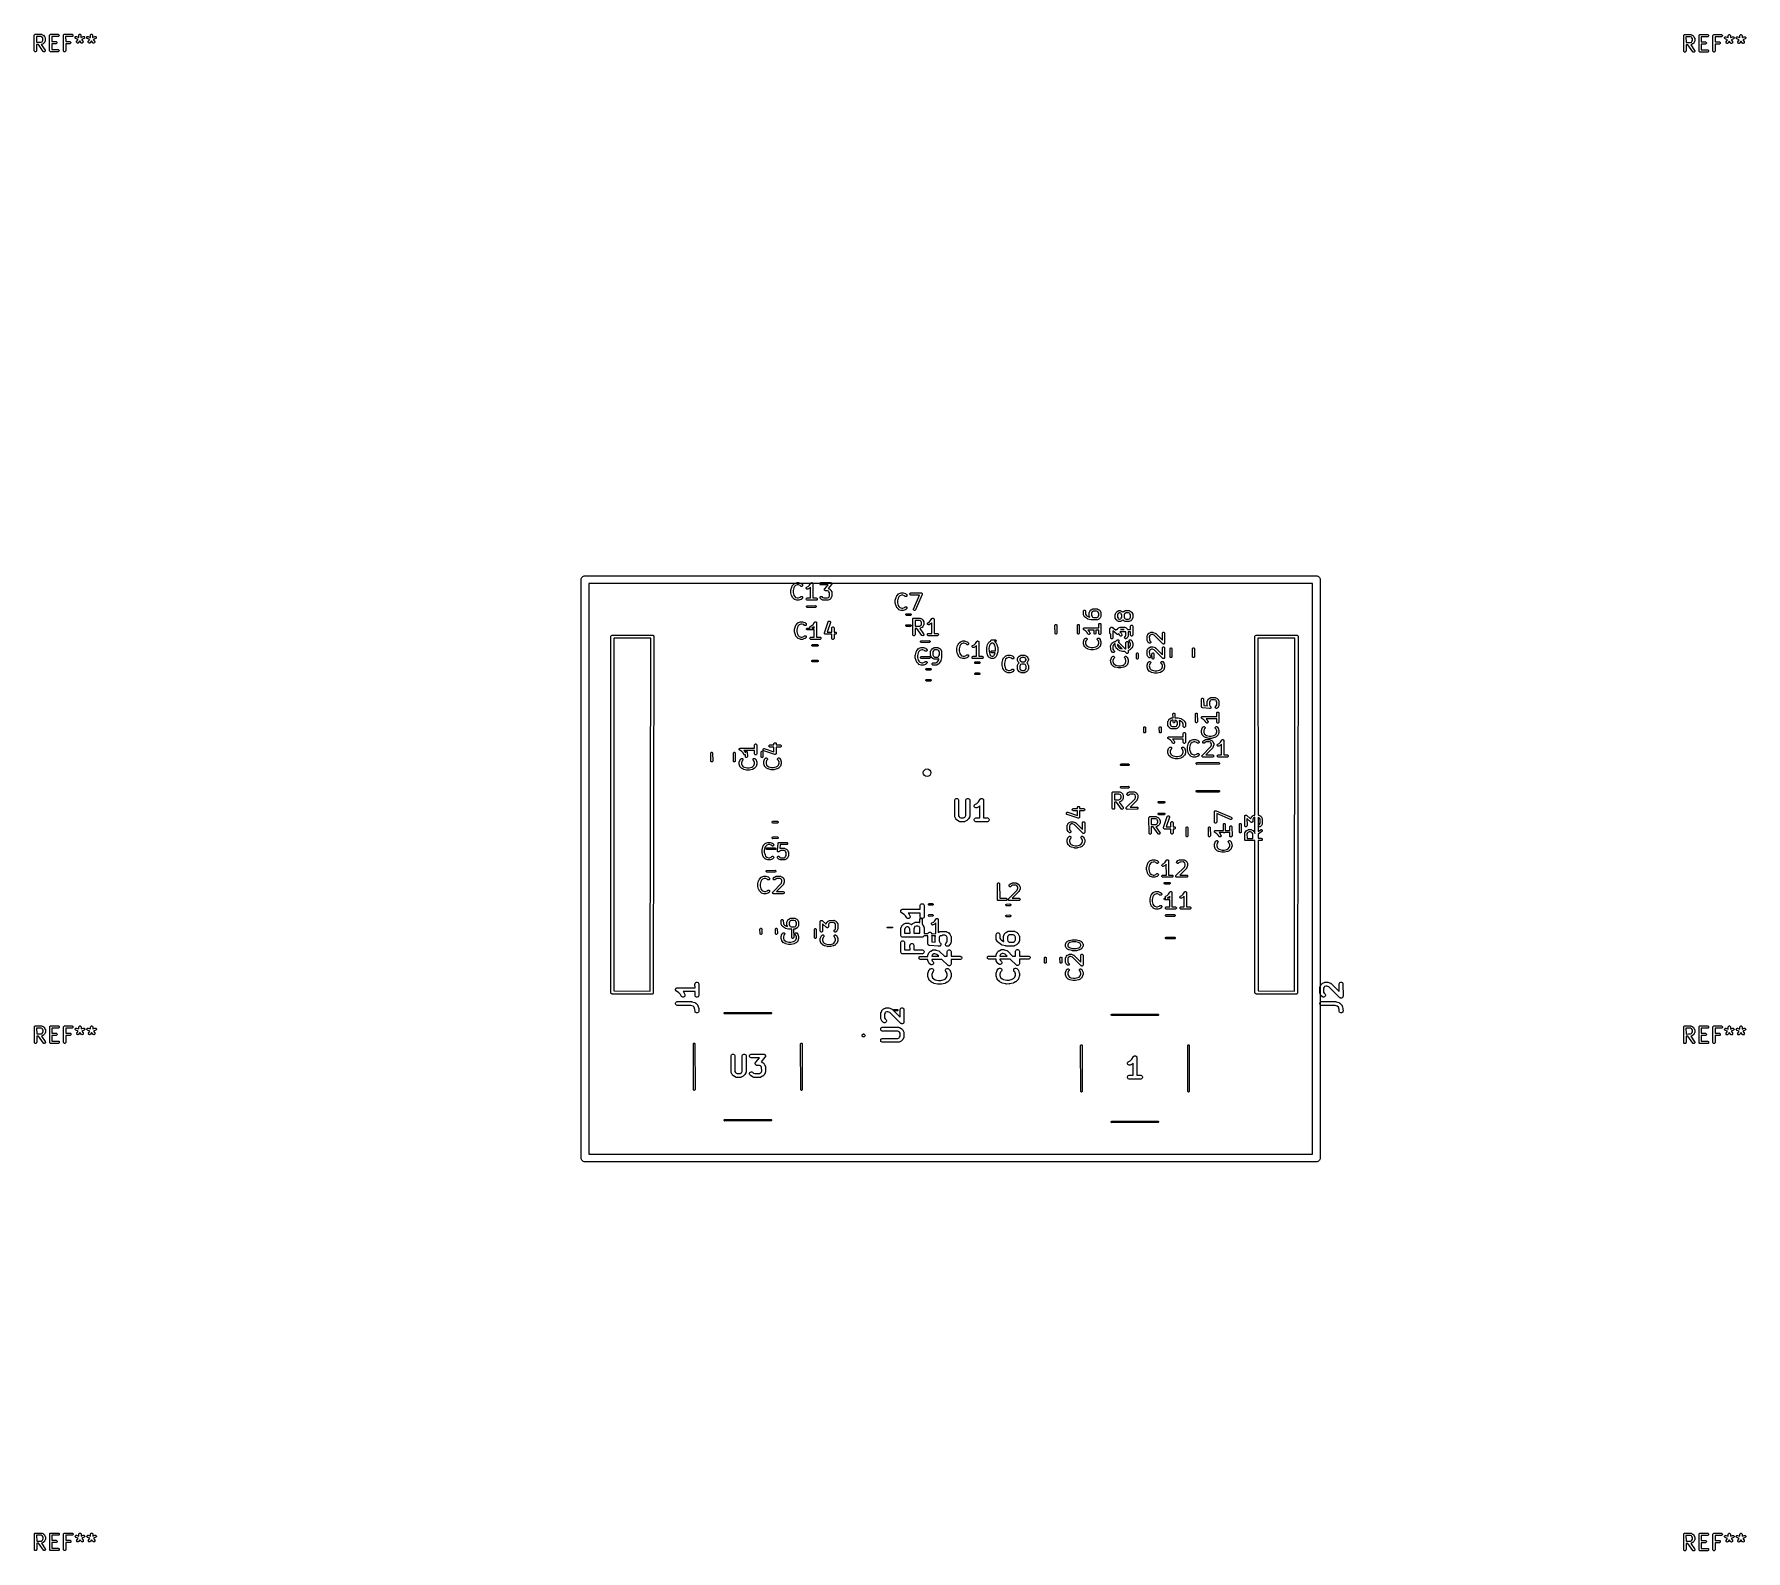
# Model space of a CAD drawing. Extents: x 94 to 206, y -143 to -44.
import ezdxf

# ---------------------------------------------------------------- set-up
doc = ezdxf.new("R2010")
doc.units = 0
doc.layers.add('BLACK', color=7, linetype='CONTINUOUS')

msp = doc.modelspace()

# ---------------------------------------------------------------- linework, layer by layer
at = {"layer": 'BLACK', "linetype": 'CONTINUOUS'}
for p, q in [((93.760238, -44.514819), (93.761679, -44.500187)), ((93.761679, -45.529451), (93.760238, -44.514819)), ((93.761679, -44.500187), (93.772878, -44.473151)), ((93.772878, -44.473151), (93.79357, -44.452459)), ((93.79357, -44.452459), (93.820606, -44.44126)), ((93.820606, -44.44126), (94.21619, -44.439819)), ((94.196257, -44.588503), (93.908923, -44.58955)), ((93.908923, -44.58955), (93.909456, -44.964745)), ((94.265024, -44.621871), (94.196257, -44.588503)), ((94.21619, -44.439819), (94.230822, -44.44126)), ((94.230822, -44.44126), (94.233311, -44.442291)), ((94.233311, -44.442291), (94.235999, -44.442482)), ((94.235999, -44.442482), (94.248992, -44.448786)), ((94.248992, -44.448786), (94.257858, -44.452459)), ((94.257858, -44.452459), (94.25908, -44.453681)), ((94.25908, -44.453681), (94.344969, -44.495356)), ((94.296351, -44.652115), (94.265024, -44.621871)), ((94.331809, -44.720972), (94.296351, -44.652115)), ((94.332794, -44.828604), (94.331809, -44.720972)), ((94.344969, -44.495356), (94.351268, -44.49932)), ((94.351268, -44.49932), (94.353096, -44.500078)), ((94.353096, -44.500078), (94.354266, -44.501208)), ((94.354266, -44.501208), (94.357412, -44.503188)), ((94.357412, -44.503188), (94.363044, -44.509682)), ((94.363044, -44.509682), (94.41208, -44.557024)), ((94.41208, -44.557024), (94.416798, -44.562773)), ((94.416798, -44.562773), (94.418297, -44.564073)), ((94.418297, -44.564073), (94.419024, -44.565486)), ((94.419024, -44.565486), (94.421407, -44.568389)), ((94.421407, -44.568389), (94.425056, -44.577199)), ((94.425056, -44.577199), (94.473748, -44.671754)), ((94.473748, -44.671754), (94.479003, -44.685485)), ((94.479003, -44.685485), (94.479194, -44.688174)), ((94.479194, -44.688174), (94.480225, -44.690663)), ((94.480225, -44.690663), (94.480351, -44.70446)), ((94.480351, -44.70446), (94.481077, -44.714675)), ((94.481077, -44.714675), (94.480461, -44.716521)), ((94.480461, -44.716521), (94.481666, -44.848152)), ((94.760238, -44.514819), (94.761679, -44.500187)), ((94.761679, -45.529451), (94.760238, -44.514819)), ((94.761679, -44.500187), (94.772878, -44.473151)), ((94.772878, -44.473151), (94.79357, -44.452459)), ((94.79357, -44.452459), (94.820606, -44.44126)), ((94.820606, -44.44126), (95.311428, -44.439819)), ((95.32606, -44.588378), (94.908923, -44.589602)), ((94.908923, -44.589602), (94.909389, -44.917082)), ((95.311428, -44.439819), (95.32606, -44.44126)), ((95.32606, -44.44126), (95.353096, -44.452459)), ((95.353096, -44.577179), (95.32606, -44.588378)), ((95.353096, -44.452459), (95.373788, -44.473151)), ((95.373788, -44.556487), (95.353096, -44.577179)), ((95.373788, -44.473151), (95.384987, -44.500187)), ((95.384987, -44.529451), (95.373788, -44.556487)), ((95.384987, -44.500187), (95.384987, -44.529451)), ((95.665, -44.514819), (95.666441, -44.500187)), ((95.666441, -45.529451), (95.665, -44.514819)), ((95.666441, -44.500187), (95.67764, -44.473151)), ((95.67764, -44.473151), (95.698332, -44.452459)), ((95.698332, -44.452459), (95.725368, -44.44126)), ((95.725368, -44.44126), (96.21619, -44.439819)), ((96.230822, -44.588378), (95.813685, -44.589602)), ((95.813685, -44.589602), (95.814151, -44.917082)), ((96.21619, -44.439819), (96.230822, -44.44126)), ((96.230822, -44.44126), (96.257858, -44.452459)), ((96.257858, -44.577179), (96.230822, -44.588378)), ((96.257858, -44.452459), (96.27855, -44.473151)), ((96.27855, -44.556487), (96.257858, -44.577179)), ((96.27855, -44.473151), (96.289749, -44.500187)), ((96.289749, -44.529451), (96.27855, -44.556487)), ((96.289749, -44.500187), (96.289749, -44.529451)), ((96.428173, -44.643942), (96.439041, -44.616771)), ((96.42853, -44.673204), (96.428173, -44.643942)), ((96.440057, -44.700101), (96.42853, -44.673204)), ((96.439041, -44.616771), (96.45948, -44.595828)), ((96.461, -44.72054), (96.440057, -44.700101)), ((96.45948, -44.595828), (96.486377, -44.584301)), ((96.474051, -44.727312), (96.461, -44.72054)), ((96.486377, -44.584301), (96.515639, -44.583944)), ((96.515639, -44.583944), (96.665731, -44.643057)), ((96.665, -44.514819), (96.666441, -44.500187)), ((96.665731, -44.643057), (96.665, -44.514819)), ((96.666441, -44.500187), (96.67764, -44.473151)), ((96.67764, -44.473151), (96.698332, -44.452459)), ((96.698332, -44.452459), (96.725368, -44.44126)), ((96.725368, -44.44126), (96.754632, -44.44126)), ((96.754632, -44.44126), (96.781668, -44.452459)), ((96.781668, -44.452459), (96.80236, -44.473151)), ((96.80236, -44.473151), (96.813559, -44.500187)), ((96.813559, -44.500187), (96.814374, -44.643225)), ((96.814374, -44.643225), (96.950241, -44.58804)), ((97.018999, -44.72054), (96.857624, -44.786086)), ((96.950241, -44.58804), (96.964361, -44.583944)), ((96.964361, -44.583944), (96.993623, -44.584301)), ((96.993623, -44.584301), (97.02052, -44.595828)), ((97.039943, -44.700101), (97.018999, -44.72054)), ((97.02052, -44.595828), (97.040958, -44.616771)), ((97.05147, -44.673204), (97.039943, -44.700101)), ((97.040958, -44.616771), (97.051827, -44.643942)), ((97.051827, -44.643942), (97.05147, -44.673204)), ((97.190078, -44.643942), (97.200946, -44.616771)), ((97.190435, -44.673204), (97.190078, -44.643942)), ((97.201962, -44.700101), (97.190435, -44.673204)), ((97.200946, -44.616771), (97.221385, -44.595828)), ((97.222905, -44.72054), (97.201962, -44.700101)), ((97.221385, -44.595828), (97.248282, -44.584301)), ((97.235956, -44.727312), (97.222905, -44.72054)), ((97.248282, -44.584301), (97.277544, -44.583944)), ((97.277544, -44.583944), (97.427636, -44.643057)), ((97.426905, -44.514819), (97.428346, -44.500187)), ((97.427636, -44.643057), (97.426905, -44.514819)), ((97.428346, -44.500187), (97.439545, -44.473151)), ((97.439545, -44.473151), (97.460237, -44.452459)), ((97.460237, -44.452459), (97.487273, -44.44126)), ((97.487273, -44.44126), (97.516537, -44.44126)), ((97.516537, -44.44126), (97.543573, -44.452459)), ((97.543573, -44.452459), (97.564265, -44.473151)), ((97.564265, -44.473151), (97.575464, -44.500187)), ((97.575464, -44.500187), (97.576279, -44.643225)), ((97.576279, -44.643225), (97.712146, -44.58804)), ((97.780904, -44.72054), (97.619529, -44.786086)), ((97.712146, -44.58804), (97.726266, -44.583944)), ((97.726266, -44.583944), (97.755528, -44.584301)), ((97.755528, -44.584301), (97.782425, -44.595828)), ((97.801848, -44.700101), (97.780904, -44.72054)), ((97.782425, -44.595828), (97.802863, -44.616771)), ((97.813375, -44.673204), (97.801848, -44.700101)), ((97.802863, -44.616771), (97.813732, -44.643942)), ((97.813732, -44.643942), (97.813375, -44.673204)), ((201.520238, -44.534819), (201.521679, -44.520187)), ((201.521679, -45.549451), (201.520238, -44.534819)), ((201.521679, -44.520187), (201.532878, -44.493151)), ((201.532878, -44.493151), (201.55357, -44.472459)), ((201.55357, -44.472459), (201.580606, -44.46126)), ((201.580606, -44.46126), (201.97619, -44.459819)), ((201.956257, -44.608503), (201.668923, -44.60955)), ((201.668923, -44.60955), (201.669456, -44.984745)), ((202.025024, -44.641871), (201.956257, -44.608503)), ((201.97619, -44.459819), (201.990822, -44.46126)), ((201.990822, -44.46126), (201.993311, -44.462291)), ((201.993311, -44.462291), (201.995999, -44.462482)), ((201.995999, -44.462482), (202.008992, -44.468786)), ((202.008992, -44.468786), (202.017858, -44.472459)), ((202.017858, -44.472459), (202.01908, -44.473681)), ((202.01908, -44.473681), (202.104969, -44.515356)), ((202.056351, -44.672115), (202.025024, -44.641871)), ((202.091809, -44.740972), (202.056351, -44.672115)), ((202.104969, -44.515356), (202.111268, -44.51932)), ((202.111268, -44.51932), (202.113096, -44.520078)), ((202.113096, -44.520078), (202.114266, -44.521208)), ((202.114266, -44.521208), (202.117412, -44.523188)), ((202.117412, -44.523188), (202.123044, -44.529682)), ((202.123044, -44.529682), (202.17208, -44.577024)), ((202.17208, -44.577024), (202.176798, -44.582773)), ((202.176798, -44.582773), (202.178297, -44.584073)), ((202.178297, -44.584073), (202.179024, -44.585486)), ((202.179024, -44.585486), (202.181407, -44.588389)), ((202.181407, -44.588389), (202.185056, -44.597199)), ((202.185056, -44.597199), (202.233748, -44.691754)), ((202.233748, -44.691754), (202.239003, -44.705485)), ((202.239003, -44.705485), (202.239194, -44.708174)), ((202.239194, -44.708174), (202.240225, -44.710663)), ((202.240225, -44.710663), (202.240351, -44.72446)), ((202.240351, -44.72446), (202.241077, -44.734675)), ((202.520238, -44.534819), (202.521679, -44.520187)), ((202.521679, -45.549451), (202.520238, -44.534819)), ((202.521679, -44.520187), (202.532878, -44.493151)), ((202.532878, -44.493151), (202.55357, -44.472459)), ((202.55357, -44.472459), (202.580606, -44.46126)), ((202.580606, -44.46126), (203.071428, -44.459819)), ((203.08606, -44.608378), (202.668923, -44.609602)), ((202.668923, -44.609602), (202.669389, -44.937082)), ((203.071428, -44.459819), (203.08606, -44.46126)), ((203.08606, -44.46126), (203.113096, -44.472459)), ((203.113096, -44.597179), (203.08606, -44.608378)), ((203.113096, -44.472459), (203.133788, -44.493151)), ((203.133788, -44.576487), (203.113096, -44.597179)), ((203.133788, -44.493151), (203.144987, -44.520187)), ((203.144987, -44.549451), (203.133788, -44.576487)), ((203.144987, -44.520187), (203.144987, -44.549451)), ((203.425, -44.534819), (203.426441, -44.520187)), ((203.426441, -45.549451), (203.425, -44.534819)), ((203.426441, -44.520187), (203.43764, -44.493151)), ((203.43764, -44.493151), (203.458332, -44.472459)), ((203.458332, -44.472459), (203.485368, -44.46126)), ((203.485368, -44.46126), (203.97619, -44.459819)), ((203.990822, -44.608378), (203.573685, -44.609602)), ((203.573685, -44.609602), (203.574151, -44.937082)), ((203.97619, -44.459819), (203.990822, -44.46126)), ((203.990822, -44.46126), (204.017858, -44.472459)), ((204.017858, -44.597179), (203.990822, -44.608378)), ((204.017858, -44.472459), (204.03855, -44.493151)), ((204.03855, -44.576487), (204.017858, -44.597179)), ((204.03855, -44.493151), (204.049749, -44.520187)), ((204.049749, -44.549451), (204.03855, -44.576487)), ((204.049749, -44.520187), (204.049749, -44.549451)), ((204.188173, -44.663942), (204.199041, -44.636771)), ((204.18853, -44.693204), (204.188173, -44.663942)), ((204.200057, -44.720101), (204.18853, -44.693204)), ((204.199041, -44.636771), (204.21948, -44.615828)), ((204.221, -44.74054), (204.200057, -44.720101)), ((204.21948, -44.615828), (204.246377, -44.604301)), ((204.246377, -44.604301), (204.275639, -44.603944)), ((204.275639, -44.603944), (204.425731, -44.663057)), ((204.425, -44.534819), (204.426441, -44.520187)), ((204.425731, -44.663057), (204.425, -44.534819)), ((204.426441, -44.520187), (204.43764, -44.493151)), ((204.43764, -44.493151), (204.458332, -44.472459)), ((204.458332, -44.472459), (204.485368, -44.46126)), ((204.485368, -44.46126), (204.514632, -44.46126)), ((204.514632, -44.46126), (204.541668, -44.472459)), ((204.541668, -44.472459), (204.56236, -44.493151)), ((204.56236, -44.493151), (204.573559, -44.520187)), ((204.573559, -44.520187), (204.574374, -44.663225)), ((204.574374, -44.663225), (204.710241, -44.60804)), ((204.710241, -44.60804), (204.724361, -44.603944)), ((204.724361, -44.603944), (204.753623, -44.604301)), ((204.753623, -44.604301), (204.78052, -44.615828)), ((204.799943, -44.720101), (204.778999, -44.74054)), ((204.78052, -44.615828), (204.800958, -44.636771)), ((204.81147, -44.693204), (204.799943, -44.720101)), ((204.800958, -44.636771), (204.811827, -44.663942)), ((204.811827, -44.663942), (204.81147, -44.693204)), ((204.950078, -44.663942), (204.960946, -44.636771)), ((204.950435, -44.693204), (204.950078, -44.663942)), ((204.961962, -44.720101), (204.950435, -44.693204)), ((204.960946, -44.636771), (204.981385, -44.615828)), ((204.982905, -44.74054), (204.961962, -44.720101)), ((204.981385, -44.615828), (205.008282, -44.604301)), ((205.008282, -44.604301), (205.037544, -44.603944)), ((205.037544, -44.603944), (205.187636, -44.663057)), ((205.186905, -44.534819), (205.188346, -44.520187)), ((205.187636, -44.663057), (205.186905, -44.534819)), ((205.188346, -44.520187), (205.199545, -44.493151)), ((205.199545, -44.493151), (205.220237, -44.472459)), ((205.220237, -44.472459), (205.247273, -44.46126)), ((205.247273, -44.46126), (205.276537, -44.46126)), ((205.276537, -44.46126), (205.303573, -44.472459)), ((205.303573, -44.472459), (205.324265, -44.493151)), ((205.324265, -44.493151), (205.335464, -44.520187)), ((205.335464, -44.520187), (205.336279, -44.663225)), ((205.336279, -44.663225), (205.472146, -44.60804)), ((205.472146, -44.60804), (205.486266, -44.603944)), ((205.486266, -44.603944), (205.515528, -44.604301)), ((205.515528, -44.604301), (205.542425, -44.615828)), ((205.561848, -44.720101), (205.540904, -44.74054)), ((205.542425, -44.615828), (205.562863, -44.636771)), ((205.573375, -44.693204), (205.561848, -44.720101)), ((205.562863, -44.636771), (205.573732, -44.663942)), ((205.573732, -44.663942), (205.573375, -44.693204)), ((93.772878, -45.556487), (93.761679, -45.529451)), ((93.79357, -45.577179), (93.772878, -45.556487)), ((93.820606, -45.588378), (93.79357, -45.577179)), ((93.84987, -45.588378), (93.820606, -45.588378)), ((93.876906, -45.577179), (93.84987, -45.588378)), ((93.897598, -45.556487), (93.876906, -45.577179)), ((93.908797, -45.529451), (93.897598, -45.556487)), ((93.910238, -45.514819), (93.908797, -45.529451)), ((93.909456, -44.964745), (94.069374, -44.964162)), ((94.03389, -45.112904), (93.909667, -45.113356)), ((93.909667, -45.113356), (93.910238, -45.514819)), ((94.354795, -45.568989), (94.03389, -45.112904)), ((94.069374, -44.964162), (94.071708, -44.963646)), ((94.071708, -44.963646), (94.07453, -44.964144)), ((94.07453, -44.964144), (94.200681, -44.963684)), ((94.200681, -44.963684), (94.269369, -44.928313)), ((94.21815, -45.112233), (94.215252, -45.112439)), ((94.215252, -45.112439), (94.468109, -45.47181)), ((94.230822, -45.112187), (94.21815, -45.112233)), ((94.233311, -45.111155), (94.230822, -45.112187)), ((94.235999, -45.110965), (94.233311, -45.111155)), ((94.249731, -45.10571), (94.235999, -45.110965)), ((94.344287, -45.057017), (94.249731, -45.10571)), ((94.269369, -44.928313), (94.299614, -44.896985)), ((94.299614, -44.896985), (94.332794, -44.828604)), ((94.353096, -45.053369), (94.344287, -45.057017)), ((94.355998, -45.050986), (94.353096, -45.053369)), ((94.379474, -45.584716), (94.354795, -45.568989)), ((94.357412, -45.050259), (94.355998, -45.050986)), ((94.358711, -45.04876), (94.357412, -45.050259)), ((94.364461, -45.044042), (94.358711, -45.04876)), ((94.411802, -44.995006), (94.364461, -45.044042)), ((94.408291, -45.589802), (94.379474, -45.584716)), ((94.436862, -45.583472), (94.408291, -45.589802)), ((94.418297, -44.989374), (94.411802, -44.995006)), ((94.420276, -44.986228), (94.418297, -44.989374)), ((94.421407, -44.985058), (94.420276, -44.986228)), ((94.422164, -44.98323), (94.421407, -44.985058)), ((94.426129, -44.976931), (94.422164, -44.98323)), ((94.467804, -44.891041), (94.426129, -44.976931)), ((94.460836, -45.56669), (94.436862, -45.583472)), ((94.476563, -45.542012), (94.460836, -45.56669)), ((94.469026, -44.88982), (94.467804, -44.891041)), ((94.468109, -45.47181), (94.475319, -45.484623)), ((94.472695, -44.88096), (94.469026, -44.88982)), ((94.479003, -44.867962), (94.472695, -44.88096)), ((94.475319, -45.484623), (94.481648, -45.513194)), ((94.481648, -45.513194), (94.476563, -45.542012)), ((94.479194, -44.865272), (94.479003, -44.867962)), ((94.480225, -44.862784), (94.479194, -44.865272)), ((94.481666, -44.848152), (94.480225, -44.862784)), ((94.772878, -45.556487), (94.761679, -45.529451)), ((94.79357, -45.577179), (94.772878, -45.556487)), ((94.820606, -45.588378), (94.79357, -45.577179)), ((94.835238, -45.589819), (94.820606, -45.588378)), ((95.32606, -45.588378), (94.835238, -45.589819)), ((94.909389, -44.917082), (95.168571, -44.916009)), ((95.183203, -45.064568), (94.9096, -45.065701)), ((94.9096, -45.065701), (94.910133, -45.440997)), ((94.910133, -45.440997), (95.311428, -45.439819)), ((95.168571, -44.916009), (95.183203, -44.91745)), ((95.183203, -44.91745), (95.210239, -44.928649)), ((95.210239, -45.053369), (95.183203, -45.064568)), ((95.210239, -44.928649), (95.230931, -44.949341)), ((95.230931, -45.032677), (95.210239, -45.053369)), ((95.230931, -44.949341), (95.24213, -44.976377)), ((95.24213, -45.005641), (95.230931, -45.032677)), ((95.24213, -44.976377), (95.24213, -45.005641)), ((95.311428, -45.439819), (95.32606, -45.44126)), ((95.32606, -45.44126), (95.353096, -45.452459)), ((95.353096, -45.577179), (95.32606, -45.588378)), ((95.353096, -45.452459), (95.373788, -45.473151)), ((95.373788, -45.556487), (95.353096, -45.577179)), ((95.373788, -45.473151), (95.384987, -45.500187)), ((95.384987, -45.529451), (95.373788, -45.556487)), ((95.384987, -45.500187), (95.384987, -45.529451)), ((95.67764, -45.556487), (95.666441, -45.529451)), ((95.698332, -45.577179), (95.67764, -45.556487)), ((95.725368, -45.588378), (95.698332, -45.577179)), ((95.754632, -45.588378), (95.725368, -45.588378)), ((95.781668, -45.577179), (95.754632, -45.588378)), ((95.80236, -45.556487), (95.781668, -45.577179)), ((95.813559, -45.529451), (95.80236, -45.556487)), ((95.815, -45.514819), (95.813559, -45.529451)), ((95.814151, -44.917082), (96.073333, -44.916009)), ((96.087965, -45.064568), (95.814362, -45.065701)), ((95.814362, -45.065701), (95.815, -45.514819)), ((96.073333, -44.916009), (96.087965, -44.91745)), ((96.087965, -44.91745), (96.115001, -44.928649)), ((96.115001, -45.053369), (96.087965, -45.064568)), ((96.115001, -44.928649), (96.135693, -44.949341)), ((96.135693, -45.032677), (96.115001, -45.053369)), ((96.135693, -44.949341), (96.146892, -44.976377)), ((96.146892, -45.005641), (96.135693, -45.032677)), ((96.146892, -44.976377), (96.146892, -45.005641)), ((96.622339, -44.785714), (96.474051, -44.727312)), ((96.522254, -44.939308), (96.529517, -44.91096)), ((96.526393, -44.968277), (96.522254, -44.939308)), ((96.541302, -44.993458), (96.526393, -44.968277)), ((96.529517, -44.91096), (96.622339, -44.785714)), ((96.564713, -45.011016), (96.541302, -44.993458)), ((96.593061, -45.018279), (96.564713, -45.011016)), ((96.62203, -45.01414), (96.593061, -45.018279)), ((96.647211, -44.999231), (96.62203, -45.01414)), ((96.657143, -44.98839), (96.647211, -44.999231)), ((96.739857, -44.876783), (96.657143, -44.98839)), ((96.832789, -44.999231), (96.739857, -44.876783)), ((96.85797, -45.01414), (96.832789, -44.999231)), ((96.857624, -44.786086), (96.942857, -44.89839)), ((96.886939, -45.018279), (96.85797, -45.01414)), ((96.915287, -45.011016), (96.886939, -45.018279)), ((96.938698, -44.993458), (96.915287, -45.011016)), ((96.953607, -44.968277), (96.938698, -44.993458)), ((96.942857, -44.89839), (96.950483, -44.91096)), ((96.950483, -44.91096), (96.957746, -44.939308)), ((96.957746, -44.939308), (96.953607, -44.968277)), ((97.384244, -44.785714), (97.235956, -44.727312)), ((97.284159, -44.939308), (97.291422, -44.91096)), ((97.288298, -44.968277), (97.284159, -44.939308)), ((97.303207, -44.993458), (97.288298, -44.968277)), ((97.291422, -44.91096), (97.384244, -44.785714)), ((97.326618, -45.011016), (97.303207, -44.993458)), ((97.354966, -45.018279), (97.326618, -45.011016)), ((97.383935, -45.01414), (97.354966, -45.018279)), ((97.409116, -44.999231), (97.383935, -45.01414)), ((97.419048, -44.98839), (97.409116, -44.999231)), ((97.501762, -44.876783), (97.419048, -44.98839)), ((97.594694, -44.999231), (97.501762, -44.876783)), ((97.619875, -45.01414), (97.594694, -44.999231)), ((97.619529, -44.786086), (97.704762, -44.89839)), ((97.648844, -45.018279), (97.619875, -45.01414)), ((97.677192, -45.011016), (97.648844, -45.018279)), ((97.700603, -44.993458), (97.677192, -45.011016)), ((97.715512, -44.968277), (97.700603, -44.993458)), ((97.704762, -44.89839), (97.712388, -44.91096)), ((97.712388, -44.91096), (97.719651, -44.939308)), ((97.719651, -44.939308), (97.715512, -44.968277)), ((201.532878, -45.576487), (201.521679, -45.549451)), ((201.55357, -45.597179), (201.532878, -45.576487)), ((201.580606, -45.608378), (201.55357, -45.597179)), ((201.60987, -45.608378), (201.580606, -45.608378)), ((201.636906, -45.597179), (201.60987, -45.608378)), ((201.657598, -45.576487), (201.636906, -45.597179)), ((201.668797, -45.549451), (201.657598, -45.576487)), ((201.670238, -45.534819), (201.668797, -45.549451)), ((201.669456, -44.984745), (201.829374, -44.984162)), ((201.79389, -45.132904), (201.669667, -45.133356)), ((201.669667, -45.133356), (201.670238, -45.534819)), ((202.114795, -45.588989), (201.79389, -45.132904)), ((201.829374, -44.984162), (201.831708, -44.983646)), ((201.831708, -44.983646), (201.83453, -44.984144)), ((201.83453, -44.984144), (201.960681, -44.983684)), ((201.960681, -44.983684), (202.029369, -44.948313)), ((201.97815, -45.132233), (201.975252, -45.132439)), ((201.975252, -45.132439), (202.228109, -45.49181)), ((201.990822, -45.132187), (201.97815, -45.132233)), ((201.993311, -45.131155), (201.990822, -45.132187)), ((201.995999, -45.130965), (201.993311, -45.131155)), ((202.009731, -45.12571), (201.995999, -45.130965)), ((202.104287, -45.077017), (202.009731, -45.12571)), ((202.029369, -44.948313), (202.059614, -44.916985)), ((202.059614, -44.916985), (202.092794, -44.848604)), ((202.092794, -44.848604), (202.091809, -44.740972)), ((202.113096, -45.073369), (202.104287, -45.077017)), ((202.115998, -45.070986), (202.113096, -45.073369)), ((202.139474, -45.604716), (202.114795, -45.588989)), ((202.117412, -45.070259), (202.115998, -45.070986)), ((202.118711, -45.06876), (202.117412, -45.070259)), ((202.124461, -45.064042), (202.118711, -45.06876)), ((202.171802, -45.015006), (202.124461, -45.064042)), ((202.168291, -45.609802), (202.139474, -45.604716)), ((202.196862, -45.603472), (202.168291, -45.609802)), ((202.178297, -45.009374), (202.171802, -45.015006)), ((202.180276, -45.006228), (202.178297, -45.009374)), ((202.181407, -45.005058), (202.180276, -45.006228)), ((202.182164, -45.00323), (202.181407, -45.005058)), ((202.186129, -44.996931), (202.182164, -45.00323)), ((202.227804, -44.911041), (202.186129, -44.996931)), ((202.220836, -45.58669), (202.196862, -45.603472)), ((202.236563, -45.562012), (202.220836, -45.58669)), ((202.229026, -44.90982), (202.227804, -44.911041)), ((202.228109, -45.49181), (202.235319, -45.504623)), ((202.232695, -44.90096), (202.229026, -44.90982)), ((202.239003, -44.887962), (202.232695, -44.90096)), ((202.235319, -45.504623), (202.241648, -45.533194)), ((202.241648, -45.533194), (202.236563, -45.562012)), ((202.239194, -44.885272), (202.239003, -44.887962)), ((202.240225, -44.882784), (202.239194, -44.885272)), ((202.241666, -44.868152), (202.240225, -44.882784)), ((202.241077, -44.734675), (202.240461, -44.736521)), ((202.240461, -44.736521), (202.241666, -44.868152)), ((202.532878, -45.576487), (202.521679, -45.549451)), ((202.55357, -45.597179), (202.532878, -45.576487)), ((202.580606, -45.608378), (202.55357, -45.597179)), ((202.595238, -45.609819), (202.580606, -45.608378)), ((203.08606, -45.608378), (202.595238, -45.609819)), ((202.669389, -44.937082), (202.928571, -44.936009)), ((202.943203, -45.084568), (202.6696, -45.085701)), ((202.6696, -45.085701), (202.670133, -45.460997)), ((202.670133, -45.460997), (203.071428, -45.459819)), ((202.928571, -44.936009), (202.943203, -44.93745)), ((202.943203, -44.93745), (202.970239, -44.948649)), ((202.970239, -45.073369), (202.943203, -45.084568)), ((202.970239, -44.948649), (202.990931, -44.969341)), ((202.990931, -45.052677), (202.970239, -45.073369)), ((202.990931, -44.969341), (203.00213, -44.996377)), ((203.00213, -45.025641), (202.990931, -45.052677)), ((203.00213, -44.996377), (203.00213, -45.025641)), ((203.071428, -45.459819), (203.08606, -45.46126)), ((203.08606, -45.46126), (203.113096, -45.472459)), ((203.113096, -45.597179), (203.08606, -45.608378)), ((203.113096, -45.472459), (203.133788, -45.493151)), ((203.133788, -45.576487), (203.113096, -45.597179)), ((203.133788, -45.493151), (203.144987, -45.520187)), ((203.144987, -45.549451), (203.133788, -45.576487)), ((203.144987, -45.520187), (203.144987, -45.549451)), ((203.43764, -45.576487), (203.426441, -45.549451)), ((203.458332, -45.597179), (203.43764, -45.576487)), ((203.485368, -45.608378), (203.458332, -45.597179)), ((203.514632, -45.608378), (203.485368, -45.608378)), ((203.541668, -45.597179), (203.514632, -45.608378)), ((203.56236, -45.576487), (203.541668, -45.597179)), ((203.573559, -45.549451), (203.56236, -45.576487)), ((203.575, -45.534819), (203.573559, -45.549451)), ((203.574151, -44.937082), (203.833333, -44.936009)), ((203.847965, -45.084568), (203.574362, -45.085701)), ((203.574362, -45.085701), (203.575, -45.534819)), ((203.833333, -44.936009), (203.847965, -44.93745)), ((203.847965, -44.93745), (203.875001, -44.948649)), ((203.875001, -45.073369), (203.847965, -45.084568)), ((203.875001, -44.948649), (203.895693, -44.969341)), ((203.895693, -45.052677), (203.875001, -45.073369)), ((203.895693, -44.969341), (203.906892, -44.996377)), ((203.906892, -45.025641), (203.895693, -45.052677)), ((203.906892, -44.996377), (203.906892, -45.025641)), ((204.234051, -44.747312), (204.221, -44.74054)), ((204.382339, -44.805714), (204.234051, -44.747312)), ((204.282254, -44.959308), (204.289517, -44.93096)), ((204.286393, -44.988277), (204.282254, -44.959308)), ((204.301302, -45.013458), (204.286393, -44.988277)), ((204.289517, -44.93096), (204.382339, -44.805714)), ((204.324713, -45.031016), (204.301302, -45.013458)), ((204.353061, -45.038279), (204.324713, -45.031016)), ((204.38203, -45.03414), (204.353061, -45.038279)), ((204.407211, -45.019231), (204.38203, -45.03414)), ((204.417143, -45.00839), (204.407211, -45.019231)), ((204.499857, -44.896783), (204.417143, -45.00839)), ((204.592789, -45.019231), (204.499857, -44.896783)), ((204.61797, -45.03414), (204.592789, -45.019231)), ((204.778999, -44.74054), (204.617624, -44.806086)), ((204.617624, -44.806086), (204.702857, -44.91839)), ((204.646939, -45.038279), (204.61797, -45.03414)), ((204.675287, -45.031016), (204.646939, -45.038279)), ((204.698698, -45.013458), (204.675287, -45.031016)), ((204.713607, -44.988277), (204.698698, -45.013458)), ((204.702857, -44.91839), (204.710483, -44.93096)), ((204.710483, -44.93096), (204.717746, -44.959308)), ((204.717746, -44.959308), (204.713607, -44.988277)), ((204.995956, -44.747312), (204.982905, -44.74054)), ((205.144244, -44.805714), (204.995956, -44.747312)), ((205.044159, -44.959308), (205.051422, -44.93096)), ((205.048298, -44.988277), (205.044159, -44.959308)), ((205.063207, -45.013458), (205.048298, -44.988277)), ((205.051422, -44.93096), (205.144244, -44.805714)), ((205.086618, -45.031016), (205.063207, -45.013458)), ((205.114966, -45.038279), (205.086618, -45.031016)), ((205.143935, -45.03414), (205.114966, -45.038279)), ((205.169116, -45.019231), (205.143935, -45.03414)), ((205.179048, -45.00839), (205.169116, -45.019231)), ((205.261762, -44.896783), (205.179048, -45.00839)), ((205.354694, -45.019231), (205.261762, -44.896783)), ((205.379875, -45.03414), (205.354694, -45.019231)), ((205.540904, -44.74054), (205.379529, -44.806086)), ((205.379529, -44.806086), (205.464762, -44.91839)), ((205.408844, -45.038279), (205.379875, -45.03414)), ((205.437192, -45.031016), (205.408844, -45.038279)), ((205.460603, -45.013458), (205.437192, -45.031016)), ((205.475512, -44.988277), (205.460603, -45.013458)), ((205.464762, -44.91839), (205.472388, -44.93096)), ((205.472388, -44.93096), (205.479651, -44.959308)), ((205.479651, -44.959308), (205.475512, -44.988277)), ((129.49, -80.07), (129.494804, -80.021227)), ((129.494804, -117.898773), (129.49, -80.07)), ((129.494804, -80.021227), (129.532133, -79.931107)), ((129.532133, -79.931107), (129.601107, -79.862133)), ((129.601107, -79.862133), (129.691227, -79.824804)), ((129.691227, -79.824804), (177.52, -79.82)), ((177.270031, -80.315226), (129.985233, -80.319975)), ((129.985233, -80.319975), (129.989968, -117.604773)), ((143.251984, -80.535366), (143.296251, -80.444135)), ((143.296251, -80.444135), (143.300215, -80.437835)), ((143.300215, -80.437835), (143.300973, -80.436008)), ((143.300973, -80.436008), (143.30207, -80.434888)), ((143.30207, -80.434888), (143.304083, -80.431692)), ((143.304083, -80.431692), (143.311606, -80.425167)), ((143.311606, -80.425167), (143.405538, -80.329405)), ((143.405538, -80.329405), (143.416903, -80.320077)), ((143.416903, -80.320077), (143.419393, -80.319045)), ((143.419393, -80.319045), (143.421428, -80.317281)), ((143.421428, -80.317281), (143.43439, -80.312834)), ((143.496944, -80.448561), (143.422665, -80.524286)), ((143.43439, -80.312834), (143.44394, -80.308879)), ((143.44394, -80.308879), (143.44592, -80.308879)), ((143.44592, -80.308879), (143.57771, -80.263668)), ((143.610213, -80.409703), (143.496944, -80.448561)), ((143.57771, -80.263668), (143.584965, -80.262018)), ((143.584965, -80.262018), (143.586796, -80.26126)), ((143.586796, -80.26126), (143.588392, -80.261239)), ((143.588392, -80.261239), (143.592047, -80.260408)), ((143.592047, -80.260408), (143.601347, -80.261069)), ((143.601347, -80.261069), (143.696666, -80.259819)), ((143.681592, -80.408767), (143.610213, -80.409703)), ((143.797785, -80.446376), (143.681592, -80.408767)), ((143.696666, -80.259819), (143.704071, -80.260548)), ((143.704071, -80.260548), (143.706046, -80.260408)), ((143.706046, -80.260408), (143.707532, -80.260889)), ((143.707532, -80.260889), (143.711298, -80.26126)), ((143.711298, -80.26126), (143.720661, -80.265138)), ((143.720661, -80.265138), (143.86324, -80.311287)), ((143.845474, -80.492417), (143.797785, -80.446376)), ((143.87251, -80.503616), (143.845474, -80.492417)), ((143.86324, -80.311287), (143.876665, -80.317281)), ((143.901773, -80.503616), (143.87251, -80.503616)), ((143.876665, -80.317281), (143.8787, -80.319046)), ((143.8787, -80.319046), (143.881191, -80.320078)), ((143.881191, -80.320078), (143.892692, -80.331181)), ((143.892692, -80.331181), (143.898772, -80.336455)), ((143.898772, -80.336455), (143.899348, -80.337608)), ((143.899348, -80.337608), (143.940175, -80.377024)), ((143.928809, -80.492417), (143.901773, -80.503616)), ((143.949502, -80.471724), (143.928809, -80.492417)), ((143.940175, -80.377024), (143.949502, -80.388389)), ((143.949502, -80.388389), (143.960701, -80.415425)), ((143.960701, -80.444688), (143.949502, -80.471724)), ((143.960701, -80.415425), (143.960701, -80.444688)), ((144.321929, -80.50988), (144.404663, -80.425534)), ((144.404663, -80.425534), (144.491405, -80.293216)), ((144.491405, -80.293216), (144.491439, -80.293173)), ((144.491439, -80.293173), (144.491449, -80.293151)), ((144.491449, -80.293151), (144.4915, -80.293099)), ((144.4915, -80.293099), (144.500721, -80.281841)), ((144.500721, -80.281841), (144.50689, -80.277709)), ((144.50689, -80.277709), (144.512141, -80.272459)), ((144.512141, -80.272459), (144.51893, -80.269646)), ((144.51893, -80.269646), (144.525036, -80.265558)), ((144.525036, -80.265558), (144.532316, -80.264101)), ((144.532316, -80.264101), (144.539177, -80.26126)), ((144.539177, -80.26126), (144.546525, -80.26126)), ((144.546525, -80.26126), (144.55373, -80.259819)), ((144.55373, -80.259819), (144.561014, -80.26126)), ((144.561014, -80.26126), (144.568441, -80.26126)), ((144.568441, -80.26126), (144.575229, -80.264072)), ((144.575229, -80.264072), (144.582438, -80.265498)), ((144.582438, -80.265498), (144.588617, -80.269617)), ((144.588617, -80.269617), (144.595477, -80.272459)), ((144.595477, -80.272459), (144.60067, -80.277652)), ((144.60067, -80.277652), (144.606787, -80.28173)), ((144.606787, -80.28173), (144.61092, -80.287902)), ((144.61092, -80.287902), (144.616169, -80.293151)), ((144.616169, -80.293151), (144.61898, -80.299938)), ((144.61898, -80.299938), (144.62307, -80.306045)), ((144.62307, -80.306045), (144.624526, -80.313326)), ((144.624526, -80.313326), (144.627368, -80.320187)), ((144.627368, -80.320187), (144.627378, -80.327587)), ((144.627378, -80.327587), (144.628809, -80.33474)), ((144.628809, -80.33474), (144.627398, -80.341868)), ((144.627398, -80.341868), (144.628703, -81.260337)), ((145.099298, -80.320187), (145.110497, -80.293151)), ((145.099298, -80.349451), (145.099298, -80.320187)), ((145.110497, -80.376487), (145.099298, -80.349451)), ((145.110497, -80.293151), (145.131189, -80.272459)), ((145.131189, -80.397179), (145.110497, -80.376487)), ((145.131189, -80.272459), (145.158225, -80.26126)), ((145.158225, -80.408378), (145.131189, -80.397179)), ((145.158225, -80.26126), (145.791904, -80.259819)), ((145.172857, -80.409819), (145.158225, -80.408378)), ((145.628128, -80.408783), (145.172857, -80.409819)), ((145.404343, -80.66597), (145.628128, -80.408783)), ((145.846131, -80.384619), (145.620948, -80.643413)), ((145.791904, -80.259819), (145.799642, -80.260581)), ((145.799642, -80.260581), (145.80161, -80.26045)), ((145.80161, -80.26045), (145.802965, -80.260908)), ((145.802965, -80.260908), (145.806536, -80.26126)), ((145.806536, -80.26126), (145.817793, -80.265923)), ((145.817793, -80.265923), (145.829331, -80.269825)), ((145.829331, -80.269825), (145.831235, -80.27149)), ((145.831235, -80.27149), (145.833572, -80.272459)), ((145.833572, -80.272459), (145.842182, -80.281069)), ((145.842182, -80.281069), (145.851355, -80.289095)), ((145.854264, -80.376487), (145.846131, -80.384619)), ((145.851355, -80.289095), (145.852477, -80.291364)), ((145.852477, -80.291364), (145.854264, -80.293151)), ((145.854264, -80.293151), (145.858924, -80.304401)), ((145.855223, -80.37417), (145.854264, -80.376487)), ((145.856898, -80.372246), (145.855223, -80.37417)), ((145.860799, -80.360708), (145.856898, -80.372246)), ((145.858924, -80.304401), (145.864327, -80.315327)), ((145.865463, -80.349451), (145.860799, -80.360708)), ((145.864327, -80.315327), (145.864495, -80.31785)), ((145.864495, -80.31785), (145.865463, -80.320187)), ((145.865463, -80.320187), (145.865463, -80.332371)), ((145.865463, -80.332371), (145.866273, -80.344525)), ((145.866273, -80.344525), (145.865463, -80.34692)), ((145.865463, -80.34692), (145.865463, -80.349451)), ((177.274766, -117.600024), (177.270031, -80.315226)), ((177.52, -79.82), (177.568773, -79.824804)), ((177.568773, -79.824804), (177.658893, -79.862133)), ((177.658893, -79.862133), (177.727867, -79.931107)), ((177.727867, -79.931107), (177.765196, -80.021227)), ((177.765196, -80.021227), (177.77, -117.85)), ((143.193095, -80.76339), (143.193346, -80.760836)), ((143.194362, -80.901969), (143.193095, -80.76339)), ((143.193184, -80.759744), (143.193638, -80.757872)), ((143.193346, -80.760836), (143.193184, -80.759744)), ((143.193184, -80.909893), (143.194362, -80.901969)), ((143.194518, -80.918917), (143.193184, -80.909893)), ((143.193638, -80.757872), (143.194536, -80.748758)), ((143.194536, -80.920879), (143.194518, -80.918917)), ((143.194536, -80.748758), (143.197712, -80.741089)), ((143.194958, -80.9219), (143.194536, -80.920879)), ((143.195334, -80.924437), (143.194958, -80.9219)), ((143.242851, -81.109135), (143.195334, -80.924437)), ((143.197712, -80.741089), (143.242953, -80.554724)), ((143.243377, -81.116532), (143.242851, -81.109135)), ((143.242953, -80.554724), (143.243338, -80.553644)), ((143.243338, -80.553644), (143.243377, -80.553105)), ((143.243377, -80.553105), (143.243962, -80.551897)), ((143.247579, -81.127514), (143.243377, -81.116532)), ((143.243962, -80.551897), (143.2479, -80.540878)), ((143.2479, -81.128759), (143.247579, -81.127514)), ((143.2479, -80.540878), (143.251984, -80.535366)), ((143.248222, -81.129194), (143.2479, -81.128759)), ((143.248632, -81.130264), (143.248222, -81.129194)), ((143.297322, -81.224816), (143.248632, -81.130264)), ((143.300972, -81.233628), (143.297322, -81.224816)), ((143.303355, -81.236532), (143.300972, -81.233628)), ((143.304083, -81.237945), (143.303355, -81.236532)), ((143.305581, -81.239244), (143.304083, -81.237945)), ((143.3103, -81.244994), (143.305581, -81.239244)), ((143.398469, -81.331479), (143.3103, -81.244994)), ((143.38394, -80.604096), (143.341914, -80.777219)), ((143.341914, -80.777219), (143.343056, -80.901991)), ((143.343056, -80.901991), (143.387674, -81.075421)), ((143.422665, -80.524286), (143.38394, -80.604096)), ((143.387674, -81.075421), (143.426366, -81.150558)), ((143.399321, -81.333183), (143.398469, -81.331479)), ((143.406965, -81.339813), (143.399321, -81.333183)), ((143.416903, -81.349561), (143.406965, -81.339813)), ((143.419393, -81.350592), (143.416903, -81.349561)), ((143.421428, -81.352357), (143.419393, -81.350592)), ((143.434854, -81.358351), (143.421428, -81.352357)), ((143.426366, -81.150558), (143.500574, -81.223348)), ((143.577435, -81.4045), (143.434854, -81.358351)), ((143.500574, -81.223348), (143.616501, -81.26087)), ((143.586796, -81.408378), (143.577435, -81.4045)), ((143.590559, -81.408748), (143.586796, -81.408378)), ((143.592047, -81.40923), (143.590559, -81.408748)), ((143.594021, -81.409089), (143.592047, -81.40923)), ((143.601428, -81.409819), (143.594021, -81.409089)), ((143.696745, -81.408568), (143.601428, -81.409819)), ((143.616501, -81.26087), (143.687879, -81.259934)), ((143.687879, -81.259934), (143.800586, -81.221269)), ((143.706046, -81.40923), (143.696745, -81.408568)), ((143.7097, -81.408398), (143.706046, -81.40923)), ((143.711298, -81.408378), (143.7097, -81.408398)), ((143.713129, -81.407619), (143.711298, -81.408378)), ((143.720383, -81.40597), (143.713129, -81.407619)), ((143.852173, -81.360759), (143.720383, -81.40597)), ((143.800586, -81.221269), (143.834108, -81.186548)), ((143.834108, -81.186548), (143.845474, -81.17722)), ((143.845474, -81.17722), (143.87251, -81.166021)), ((143.854155, -81.360759), (143.852173, -81.360759)), ((143.863707, -81.356802), (143.854155, -81.360759)), ((143.876665, -81.352357), (143.863707, -81.356802)), ((143.87251, -81.166021), (143.901773, -81.166021)), ((143.8787, -81.350591), (143.876665, -81.352357)), ((143.881191, -81.34956), (143.8787, -81.350591)), ((143.892557, -81.340232), (143.881191, -81.34956)), ((143.949503, -81.281247), (143.892557, -81.340232)), ((143.901773, -81.166021), (143.928809, -81.177219)), ((143.928809, -81.177219), (143.949502, -81.197912)), ((143.949502, -81.197912), (143.960701, -81.224948)), ((143.960701, -81.254211), (143.949503, -81.281247)), ((143.960701, -81.224948), (143.960701, -81.254211)), ((144.193684, -80.611152), (144.202938, -80.583391)), ((144.195758, -80.640342), (144.193684, -80.611152)), ((144.194536, -81.320187), (144.205735, -81.293151)), ((144.194536, -81.349451), (144.194536, -81.320187)), ((144.205735, -81.376487), (144.194536, -81.349451)), ((144.208845, -80.666517), (144.195758, -80.640342)), ((144.202938, -80.583391), (144.222111, -80.561283)), ((144.205735, -81.293151), (144.226427, -81.272459)), ((144.226427, -81.397179), (144.205735, -81.376487)), ((144.230953, -80.68569), (144.208845, -80.666517)), ((144.222111, -80.561283), (144.321929, -80.50988)), ((144.226427, -81.272459), (144.253463, -81.26126)), ((144.253463, -81.408378), (144.226427, -81.397179)), ((144.258714, -80.694944), (144.230953, -80.68569)), ((144.253463, -81.26126), (144.480123, -81.260702)), ((144.268095, -81.409819), (144.253463, -81.408378)), ((144.287904, -80.69287), (144.258714, -80.694944)), ((144.854155, -81.408378), (144.268095, -81.409819)), ((144.301636, -80.687615), (144.287904, -80.69287)), ((144.396192, -80.638922), (144.301636, -80.687615)), ((144.405001, -80.635274), (144.396192, -80.638922)), ((144.407903, -80.632891), (144.405001, -80.635274)), ((144.409317, -80.632164), (144.407903, -80.632891)), ((144.410616, -80.630665), (144.409317, -80.632164)), ((144.416366, -80.625947), (144.410616, -80.630665)), ((144.479131, -80.561958), (144.416366, -80.625947)), ((144.480123, -81.260702), (144.479131, -80.561958)), ((144.628703, -81.260337), (144.839523, -81.259819)), ((144.839523, -81.259819), (144.854155, -81.26126)), ((144.854155, -81.26126), (144.881191, -81.272459)), ((144.881191, -81.397179), (144.854155, -81.408378)), ((144.881191, -81.272459), (144.901883, -81.293151)), ((144.901883, -81.376487), (144.881191, -81.397179)), ((144.901883, -81.293151), (144.913082, -81.320187)), ((144.913082, -81.349451), (144.901883, -81.376487)), ((144.913082, -81.320187), (144.913082, -81.349451)), ((145.099298, -81.224948), (145.110497, -81.197912)), ((145.099298, -81.254211), (145.099298, -81.224948)), ((145.110496, -81.281247), (145.099298, -81.254211)), ((145.119823, -81.292612), (145.110496, -81.281247)), ((145.110497, -81.197912), (145.13119, -81.177219)), ((145.168858, -81.339953), (145.119823, -81.292612)), ((145.13119, -81.177219), (145.158226, -81.166021)), ((145.158226, -81.166021), (145.187489, -81.166021)), ((145.174492, -81.34645), (145.168858, -81.339953)), ((145.177637, -81.348429), (145.174492, -81.34645)), ((145.178808, -81.34956), (145.177637, -81.348429)), ((145.180635, -81.350317), (145.178808, -81.34956)), ((145.186935, -81.354282), (145.180635, -81.350317)), ((145.272824, -81.395957), (145.186935, -81.354282)), ((145.187489, -81.166021), (145.214525, -81.17722)), ((145.214525, -81.17722), (145.26688, -81.227767)), ((145.26688, -81.227767), (145.335565, -81.261094)), ((145.274046, -81.397179), (145.272824, -81.395957)), ((145.282905, -81.400848), (145.274046, -81.397179)), ((145.295904, -81.407156), (145.282905, -81.400848)), ((145.298593, -81.407347), (145.295904, -81.407156)), ((145.301082, -81.408378), (145.298593, -81.407347)), ((145.315714, -81.409819), (145.301082, -81.408378)), ((145.589868, -81.408503), (145.315714, -81.409819)), ((145.335565, -81.261094), (145.585884, -81.259893)), ((145.384202, -80.706065), (145.385012, -80.703669)), ((145.385012, -80.718218), (145.384202, -80.706065)), ((145.385012, -80.701139), (145.389675, -80.689881)), ((145.385012, -80.703669), (145.385012, -80.701139)), ((145.385012, -80.730403), (145.385012, -80.718218)), ((145.385979, -80.732739), (145.385012, -80.730403)), ((145.386148, -80.735263), (145.385979, -80.732739)), ((145.39155, -80.746188), (145.386148, -80.735263)), ((145.389675, -80.689881), (145.393577, -80.678344)), ((145.396211, -80.757439), (145.39155, -80.746188)), ((145.393577, -80.678344), (145.395251, -80.676419)), ((145.395251, -80.676419), (145.396211, -80.674103)), ((145.396211, -80.674103), (145.404343, -80.66597)), ((145.397997, -80.759225), (145.396211, -80.757439)), ((145.39912, -80.761495), (145.397997, -80.759225)), ((145.408292, -80.76952), (145.39912, -80.761495)), ((145.416903, -80.778131), (145.408292, -80.76952)), ((145.419239, -80.779099), (145.416903, -80.778131)), ((145.421144, -80.780765), (145.419239, -80.779099)), ((145.432681, -80.784666), (145.421144, -80.780765)), ((145.443939, -80.78933), (145.432681, -80.784666)), ((145.447509, -80.789681), (145.443939, -80.78933)), ((145.448865, -80.79014), (145.447509, -80.789681)), ((145.450832, -80.790008), (145.448865, -80.79014)), ((145.458571, -80.790771), (145.450832, -80.790008)), ((145.58188, -80.789642), (145.458571, -80.790771)), ((145.650262, -80.822823), (145.58188, -80.789642)), ((145.585884, -81.259893), (145.654606, -81.224504)), ((145.592047, -81.40923), (145.589868, -81.408503)), ((145.603167, -81.408439), (145.592047, -81.40923)), ((145.61606, -81.408378), (145.603167, -81.408439)), ((145.618549, -81.407346), (145.61606, -81.408378)), ((145.621237, -81.407156), (145.618549, -81.407346)), ((145.620948, -80.643413), (145.621237, -80.643434)), ((145.621237, -80.643434), (145.63423, -80.649738)), ((145.634969, -81.401901), (145.621237, -81.407156)), ((145.63423, -80.649738), (145.643096, -80.653411)), ((145.729523, -81.353209), (145.634969, -81.401901)), ((145.643096, -80.653411), (145.644318, -80.654633)), ((145.644318, -80.654633), (145.730207, -80.696308)), ((145.681589, -80.853067), (145.650262, -80.822823)), ((145.654606, -81.224504), (145.684852, -81.193175)), ((145.716992, -80.921818), (145.681589, -80.853067)), ((145.684852, -81.193175), (145.718148, -81.124554)), ((145.718148, -81.124554), (145.716992, -80.921818)), ((145.738334, -81.34956), (145.729523, -81.353209)), ((145.730207, -80.696308), (145.736506, -80.700272)), ((145.736506, -80.700272), (145.738334, -80.70103)), ((145.738334, -80.70103), (145.739504, -80.70216)), ((145.741236, -81.347177), (145.738334, -81.34956)), ((145.739504, -80.70216), (145.74265, -80.70414)), ((145.74265, -81.34645), (145.741236, -81.347177)), ((145.74265, -80.70414), (145.748282, -80.710634)), ((145.74395, -81.34495), (145.74265, -81.34645)), ((145.7497, -81.340232), (145.74395, -81.34495)), ((145.748282, -80.710634), (145.797318, -80.757976)), ((145.797041, -81.291195), (145.7497, -81.340232)), ((145.803535, -81.285564), (145.797041, -81.291195)), ((145.797318, -80.757976), (145.802036, -80.763725)), ((145.802036, -80.763725), (145.803535, -80.765025)), ((145.803535, -80.765025), (145.804262, -80.766438)), ((145.805514, -81.282418), (145.803535, -81.285564)), ((145.804262, -80.766438), (145.806645, -80.769341)), ((145.806646, -81.281247), (145.805514, -81.282418)), ((145.806645, -80.769341), (145.810294, -80.778151)), ((145.807403, -81.279417), (145.806646, -81.281247)), ((145.811367, -81.273121), (145.807403, -81.279417)), ((145.810294, -80.778151), (145.858986, -80.872706)), ((145.853042, -81.187231), (145.811367, -81.273121)), ((145.854264, -81.18601), (145.853042, -81.187231)), ((145.857933, -81.17715), (145.854264, -81.18601)), ((145.864241, -81.164152), (145.857933, -81.17715)), ((145.858986, -80.872706), (145.864241, -80.886437)), ((145.864241, -80.886437), (145.864432, -80.889126)), ((145.864432, -81.161462), (145.864241, -81.164152)), ((145.864432, -80.889126), (145.865463, -80.891615)), ((145.865463, -81.158974), (145.864432, -81.161462)), ((145.865463, -80.891615), (145.865537, -80.904684)), ((145.866904, -81.144342), (145.865463, -81.158974)), ((145.865537, -80.904684), (145.866315, -80.915627)), ((145.866315, -80.915627), (145.865611, -80.917736)), ((145.865611, -80.917736), (145.866904, -81.144342)), ((150.009286, -81.43339), (150.009537, -81.430836)), ((150.010553, -81.571969), (150.009286, -81.43339)), ((150.009375, -81.429744), (150.009829, -81.427872)), ((150.009537, -81.430836), (150.009375, -81.429744)), ((150.009375, -81.579893), (150.010553, -81.571969)), ((150.010709, -81.588917), (150.009375, -81.579893)), ((150.009829, -81.427872), (150.010727, -81.418758)), ((150.010727, -81.590879), (150.010709, -81.588917)), ((150.010727, -81.418758), (150.013903, -81.411089)), ((150.011149, -81.5919), (150.010727, -81.590879)), ((150.011525, -81.594437), (150.011149, -81.5919)), ((150.059042, -81.779135), (150.011525, -81.594437)), ((150.013903, -81.411089), (150.059144, -81.224724)), ((150.059144, -81.224724), (150.059529, -81.223644)), ((150.059529, -81.223644), (150.059568, -81.223105)), ((150.059568, -81.223105), (150.060153, -81.221897)), ((150.060153, -81.221897), (150.064091, -81.210878)), ((150.064091, -81.210878), (150.068175, -81.205366)), ((150.068175, -81.205366), (150.112442, -81.114135)), ((150.112442, -81.114135), (150.116406, -81.107835)), ((150.116406, -81.107835), (150.117164, -81.106008)), ((150.117164, -81.106008), (150.118261, -81.104888)), ((150.118261, -81.104888), (150.120274, -81.101692)), ((150.120274, -81.101692), (150.127797, -81.095167)), ((150.127797, -81.095167), (150.221729, -80.999405)), ((150.200131, -81.274096), (150.158105, -81.447219)), ((150.158105, -81.447219), (150.159247, -81.571991)), ((150.159247, -81.571991), (150.203865, -81.745421)), ((150.238856, -81.194286), (150.200131, -81.274096)), ((150.221729, -80.999405), (150.233094, -80.990077)), ((150.233094, -80.990077), (150.235584, -80.989045)), ((150.235584, -80.989045), (150.237619, -80.987281)), ((150.237619, -80.987281), (150.250581, -80.982834)), ((150.313135, -81.118561), (150.238856, -81.194286)), ((150.250581, -80.982834), (150.260131, -80.978879)), ((150.260131, -80.978879), (150.262111, -80.978879)), ((150.262111, -80.978879), (150.393901, -80.933668)), ((150.426404, -81.079703), (150.313135, -81.118561)), ((150.393901, -80.933668), (150.401156, -80.932018)), ((150.401156, -80.932018), (150.402987, -80.93126)), ((150.402987, -80.93126), (150.404583, -80.931239)), ((150.404583, -80.931239), (150.408238, -80.930408)), ((150.408238, -80.930408), (150.417538, -80.931069)), ((150.417538, -80.931069), (150.512857, -80.929819)), ((150.497783, -81.078767), (150.426404, -81.079703)), ((150.613976, -81.116376), (150.497783, -81.078767)), ((150.512857, -80.929819), (150.520262, -80.930548)), ((150.520262, -80.930548), (150.522237, -80.930408)), ((150.522237, -80.930408), (150.523723, -80.930889)), ((150.523723, -80.930889), (150.527489, -80.93126)), ((150.527489, -80.93126), (150.536852, -80.935138)), ((150.536852, -80.935138), (150.679431, -80.981287)), ((150.661665, -81.162417), (150.613976, -81.116376)), ((150.688701, -81.173616), (150.661665, -81.162417)), ((150.679431, -80.981287), (150.692856, -80.987281)), ((150.717964, -81.173616), (150.688701, -81.173616)), ((150.692856, -80.987281), (150.694891, -80.989046)), ((150.694891, -80.989046), (150.697382, -80.990078)), ((150.697382, -80.990078), (150.708883, -81.001181)), ((150.708883, -81.001181), (150.714963, -81.006455)), ((150.714963, -81.006455), (150.715539, -81.007608)), ((150.715539, -81.007608), (150.756366, -81.047024)), ((150.745, -81.162417), (150.717964, -81.173616)), ((150.765693, -81.141724), (150.745, -81.162417)), ((150.756366, -81.047024), (150.765693, -81.058389)), ((150.765693, -81.058389), (150.776892, -81.085425)), ((150.776892, -81.114688), (150.765693, -81.141724)), ((150.776892, -81.085425), (150.776892, -81.114688)), ((150.963108, -80.990187), (150.974307, -80.963151)), ((150.963108, -81.019451), (150.963108, -80.990187)), ((150.974307, -81.046487), (150.963108, -81.019451)), ((150.974307, -80.963151), (150.994999, -80.942459)), ((150.994999, -81.067179), (150.974307, -81.046487)), ((150.994999, -80.942459), (151.022035, -80.93126)), ((151.022035, -81.078378), (150.994999, -81.067179)), ((151.022035, -80.93126), (151.703333, -80.929819)), ((151.036667, -81.079819), (151.022035, -81.078378)), ((151.590254, -81.078648), (151.036667, -81.079819)), ((151.201387, -81.989292), (151.590254, -81.078648)), ((151.765435, -81.046744), (151.343698, -82.034363)), ((151.703333, -80.929819), (151.717965, -80.93126)), ((151.717965, -80.93126), (151.718395, -80.931438)), ((151.718395, -80.931438), (151.71886, -80.931444)), ((151.71886, -80.931444), (151.731866, -80.937018)), ((151.731866, -80.937018), (151.745001, -80.942459)), ((151.745001, -80.942459), (151.74533, -80.942788)), ((151.74533, -80.942788), (151.745758, -80.942972)), ((151.745758, -80.942972), (151.755653, -80.953111)), ((151.755653, -80.953111), (151.765693, -80.963151)), ((151.765693, -81.046487), (151.765435, -81.046744)), ((151.765693, -80.963151), (151.765871, -80.963581)), ((151.770464, -81.034968), (151.765693, -81.046487)), ((151.765871, -80.963581), (151.766197, -80.963915)), ((151.766197, -80.963915), (151.77147, -80.977097)), ((151.776708, -81.020347), (151.770464, -81.034968)), ((151.77147, -80.977097), (151.776892, -80.990187)), ((151.776713, -81.019881), (151.776708, -81.020347)), ((151.776892, -81.019451), (151.776713, -81.019881)), ((151.776892, -80.990187), (151.776892, -80.990652)), ((151.776892, -80.990652), (151.777065, -80.991085)), ((151.777065, -80.991085), (151.776892, -81.005265)), ((151.776892, -81.005265), (151.776892, -81.019451)), ((144.213315, -81.802039), (144.245787, -81.769567)), ((144.213315, -81.847961), (144.213315, -81.802039)), ((144.245787, -81.880433), (144.213315, -81.847961)), ((144.245787, -81.769567), (144.791252, -81.765)), ((144.268748, -81.885), (144.245787, -81.880433)), ((144.814213, -81.880433), (144.268748, -81.885)), ((144.791252, -81.765), (144.814213, -81.769567)), ((144.814213, -81.769567), (144.846685, -81.802039)), ((144.846685, -81.847961), (144.814213, -81.880433)), ((144.846685, -81.802039), (144.846685, -81.847961)), ((150.059568, -81.786532), (150.059042, -81.779135)), ((150.06377, -81.797514), (150.059568, -81.786532)), ((150.064091, -81.798759), (150.06377, -81.797514)), ((150.064413, -81.799194), (150.064091, -81.798759)), ((150.064823, -81.800264), (150.064413, -81.799194)), ((150.113513, -81.894816), (150.064823, -81.800264)), ((150.117163, -81.903628), (150.113513, -81.894816)), ((150.119546, -81.906532), (150.117163, -81.903628)), ((150.120274, -81.907945), (150.119546, -81.906532)), ((150.121772, -81.909244), (150.120274, -81.907945)), ((150.126491, -81.914994), (150.121772, -81.909244)), ((150.21466, -82.001479), (150.126491, -81.914994)), ((150.203865, -81.745421), (150.242557, -81.820558)), ((150.215512, -82.003183), (150.21466, -82.001479)), ((150.223156, -82.009813), (150.215512, -82.003183)), ((150.233094, -82.019561), (150.223156, -82.009813)), ((150.235584, -82.020592), (150.233094, -82.019561)), ((150.237619, -82.022357), (150.235584, -82.020592)), ((150.251045, -82.028351), (150.237619, -82.022357)), ((150.242557, -81.820558), (150.316765, -81.893348)), ((150.393626, -82.0745), (150.251045, -82.028351)), ((150.316765, -81.893348), (150.432692, -81.93087)), ((150.402987, -82.078378), (150.393626, -82.0745)), ((150.40675, -82.078748), (150.402987, -82.078378)), ((150.408238, -82.07923), (150.40675, -82.078748)), ((150.410212, -82.079089), (150.408238, -82.07923)), ((150.417619, -82.079819), (150.410212, -82.079089)), ((150.512936, -82.078568), (150.417619, -82.079819)), ((150.432692, -81.93087), (150.50407, -81.929934)), ((150.50407, -81.929934), (150.616777, -81.891269)), ((150.522237, -82.07923), (150.512936, -82.078568)), ((150.525891, -82.078398), (150.522237, -82.07923)), ((150.527489, -82.078378), (150.525891, -82.078398)), ((150.52932, -82.077619), (150.527489, -82.078378)), ((150.536574, -82.07597), (150.52932, -82.077619)), ((150.668364, -82.030759), (150.536574, -82.07597)), ((150.616777, -81.891269), (150.650299, -81.856548)), ((150.650299, -81.856548), (150.661665, -81.84722)), ((150.661665, -81.84722), (150.688701, -81.836021)), ((150.670346, -82.030759), (150.668364, -82.030759)), ((150.679898, -82.026802), (150.670346, -82.030759)), ((150.692856, -82.022357), (150.679898, -82.026802)), ((150.688701, -81.836021), (150.717964, -81.836021)), ((150.694891, -82.020591), (150.692856, -82.022357)), ((150.697382, -82.01956), (150.694891, -82.020591)), ((150.708748, -82.010232), (150.697382, -82.01956)), ((150.698732, -82.327039), (150.731204, -82.294567)), ((150.698732, -82.372961), (150.698732, -82.327039)), ((150.731204, -82.405433), (150.698732, -82.372961)), ((150.765694, -81.951247), (150.708748, -82.010232)), ((150.717964, -81.836021), (150.745, -81.847219)), ((150.731204, -82.294567), (150.985835, -82.29)), ((150.754165, -82.41), (150.731204, -82.405433)), ((150.745, -81.847219), (150.765693, -81.867912)), ((151.008796, -82.405433), (150.754165, -82.41)), ((150.765693, -81.867912), (150.776892, -81.894948)), ((150.776892, -81.924211), (150.765694, -81.951247)), ((150.776892, -81.894948), (150.776892, -81.924211)), ((150.985835, -82.29), (151.008796, -82.294567)), ((151.008796, -82.294567), (151.041268, -82.327039)), ((151.041268, -82.372961), (151.008796, -82.405433)), ((151.041268, -82.327039), (151.041268, -82.372961)), ((151.156905, -82.654819), (151.158346, -82.640187)), ((151.158346, -83.669451), (151.156905, -82.654819)), ((151.158346, -82.640187), (151.169545, -82.613151)), ((151.169545, -82.613151), (151.190237, -82.592459)), ((151.190237, -82.592459), (151.217273, -82.58126)), ((151.20103, -82.018553), (151.201387, -81.989292)), ((151.211898, -82.045723), (151.20103, -82.018553)), ((151.232337, -82.066667), (151.211898, -82.045723)), ((151.217273, -82.58126), (151.612857, -82.579819)), ((151.259235, -82.078194), (151.232337, -82.066667)), ((151.288496, -82.078551), (151.259235, -82.078194)), ((151.315666, -82.067683), (151.288496, -82.078551)), ((151.592924, -82.728503), (151.30559, -82.72955)), ((151.30559, -82.72955), (151.306123, -83.104745)), ((151.33661, -82.047244), (151.315666, -82.067683)), ((151.343698, -82.034363), (151.33661, -82.047244)), ((151.661691, -82.761871), (151.592924, -82.728503)), ((151.612857, -82.579819), (151.627489, -82.58126)), ((151.627489, -82.58126), (151.629978, -82.582291)), ((151.629978, -82.582291), (151.632666, -82.582482)), ((151.632666, -82.582482), (151.645659, -82.588786)), ((151.645659, -82.588786), (151.654525, -82.592459)), ((151.654525, -82.592459), (151.655747, -82.593681)), ((151.655747, -82.593681), (151.741636, -82.635356)), ((151.741636, -82.635356), (151.747935, -82.63932)), ((151.747935, -82.63932), (151.749763, -82.640078)), ((151.749763, -82.640078), (151.750933, -82.641208)), ((151.750933, -82.641208), (151.754079, -82.643188)), ((151.754079, -82.643188), (151.759711, -82.649682)), ((151.759711, -82.649682), (151.808747, -82.697024)), ((151.808747, -82.697024), (151.813465, -82.702773)), ((151.813465, -82.702773), (151.814964, -82.704073)), ((151.814964, -82.704073), (151.815691, -82.705486)), ((151.815691, -82.705486), (151.818074, -82.708389)), ((151.818074, -82.708389), (151.821723, -82.717199)), ((151.821723, -82.717199), (151.870415, -82.811754)), ((152.320854, -82.745534), (152.407596, -82.613216)), ((152.407596, -82.613216), (152.40763, -82.613173)), ((152.40763, -82.613173), (152.40764, -82.613151)), ((152.40764, -82.613151), (152.407691, -82.613099)), ((152.407691, -82.613099), (152.416912, -82.601841)), ((152.416912, -82.601841), (152.423081, -82.597709)), ((152.423081, -82.597709), (152.428332, -82.592459)), ((152.428332, -82.592459), (152.435121, -82.589646)), ((152.435121, -82.589646), (152.441227, -82.585558)), ((152.441227, -82.585558), (152.448507, -82.584101)), ((152.448507, -82.584101), (152.455368, -82.58126)), ((152.455368, -82.58126), (152.462716, -82.58126)), ((152.462716, -82.58126), (152.469921, -82.579819)), ((152.469921, -82.579819), (152.477205, -82.58126)), ((152.477205, -82.58126), (152.484632, -82.58126)), ((152.484632, -82.58126), (152.49142, -82.584072)), ((152.49142, -82.584072), (152.498629, -82.585498)), ((152.498629, -82.585498), (152.504808, -82.589617)), ((152.504808, -82.589617), (152.511668, -82.592459)), ((152.511668, -82.592459), (152.516861, -82.597652)), ((152.516861, -82.597652), (152.522978, -82.60173)), ((152.522978, -82.60173), (152.527111, -82.607902)), ((152.527111, -82.607902), (152.53236, -82.613151)), ((152.53236, -82.613151), (152.535171, -82.619938)), ((152.535171, -82.619938), (152.539261, -82.626045)), ((152.539261, -82.626045), (152.540717, -82.633326)), ((152.540717, -82.633326), (152.543559, -82.640187)), ((152.543559, -82.640187), (152.543569, -82.647587)), ((152.543569, -82.647587), (152.545, -82.65474)), ((152.545, -82.65474), (152.543589, -82.661868)), ((152.543589, -82.661868), (152.544894, -83.580337)), ((162.299819, -82.143333), (162.30126, -82.128701)), ((162.301077, -82.32242), (162.299819, -82.143333)), ((162.300408, -82.324428), (162.301077, -82.32242)), ((162.301166, -82.3351), (162.300408, -82.324428)), ((162.30126, -82.348441), (162.301166, -82.3351)), ((162.30126, -82.128701), (162.312459, -82.101665)), ((162.302291, -82.35093), (162.30126, -82.348441)), ((162.302482, -82.353618), (162.302291, -82.35093)), ((162.307737, -82.36735), (162.302482, -82.353618)), ((162.356429, -82.461906), (162.307737, -82.36735)), ((162.312459, -82.101665), (162.333151, -82.080973)), ((162.333151, -82.080973), (162.360187, -82.069774)), ((162.360078, -82.470715), (162.356429, -82.461906)), ((162.36246, -82.473617), (162.360078, -82.470715)), ((162.360187, -82.069774), (162.389451, -82.069774)), ((162.363188, -82.475031), (162.36246, -82.473617)), ((162.364686, -82.47633), (162.363188, -82.475031)), ((162.369405, -82.48208), (162.364686, -82.47633)), ((162.413958, -82.525093), (162.369405, -82.48208)), ((162.389451, -82.069774), (162.416487, -82.080973)), ((162.417079, -82.529754), (162.413958, -82.525093)), ((162.416487, -82.080973), (162.437179, -82.101665)), ((162.428325, -82.538965), (162.417079, -82.529754)), ((162.428389, -82.539026), (162.428325, -82.538965)), ((162.428411, -82.539035), (162.428389, -82.539026)), ((162.428454, -82.53907), (162.428411, -82.539035)), ((162.572367, -82.633412), (162.428454, -82.53907)), ((162.437179, -82.101665), (162.448378, -82.128701)), ((162.448378, -82.128701), (162.449709, -82.318197)), ((162.449709, -82.318197), (162.485133, -82.386988)), ((162.485133, -82.386988), (162.522154, -82.422729)), ((162.522154, -82.422729), (162.64654, -82.50427)), ((162.580878, -82.639718), (162.572367, -82.633412)), ((162.583315, -82.640589), (162.580878, -82.639718)), ((162.584286, -82.641225), (162.583315, -82.640589)), ((162.5861, -82.641583), (162.584286, -82.641225)), ((162.594724, -82.644665), (162.5861, -82.641583)), ((162.781089, -82.689905), (162.594724, -82.644665)), ((162.64654, -82.50427), (162.719241, -82.521919)), ((162.680771, -82.238571), (162.682212, -82.223939)), ((162.682029, -82.417658), (162.680771, -82.238571)), ((162.68136, -82.419666), (162.682029, -82.417658)), ((162.682118, -82.430338), (162.68136, -82.419666)), ((162.682212, -82.443679), (162.682118, -82.430338)), ((162.682212, -82.223939), (162.683243, -82.221449)), ((162.683243, -82.446168), (162.682212, -82.443679)), ((162.683243, -82.221449), (162.683434, -82.218762)), ((162.683434, -82.448856), (162.683243, -82.446168)), ((162.683434, -82.218762), (162.689738, -82.205768)), ((162.688689, -82.462588), (162.683434, -82.448856)), ((162.719241, -82.521919), (162.688689, -82.462588)), ((162.689738, -82.205768), (162.693411, -82.196903)), ((162.693411, -82.196903), (162.694633, -82.19568)), ((162.694633, -82.19568), (162.736308, -82.109792)), ((162.736308, -82.109792), (162.740272, -82.103492)), ((162.740272, -82.103492), (162.74103, -82.101665)), ((162.74103, -82.101665), (162.74216, -82.100494)), ((162.74216, -82.100494), (162.74414, -82.097349)), ((162.74414, -82.097349), (162.750634, -82.091716)), ((162.750634, -82.091716), (162.797976, -82.042681)), ((162.788758, -82.693082), (162.781089, -82.689905)), ((162.797872, -82.693979), (162.788758, -82.693082)), ((162.799744, -82.694434), (162.797872, -82.693979)), ((162.797976, -82.042681), (162.803725, -82.037962)), ((162.800836, -82.694271), (162.799744, -82.694434)), ((162.80339, -82.694523), (162.800836, -82.694271)), ((163.172692, -82.693177), (162.80339, -82.694523)), ((162.803725, -82.037962), (162.805025, -82.036464)), ((162.805025, -82.036464), (162.806438, -82.035736)), ((162.806438, -82.035736), (162.809341, -82.033354)), ((162.809341, -82.033354), (162.818151, -82.029704)), ((162.818151, -82.029704), (162.912706, -81.981013)), ((162.862823, -82.189736), (162.829571, -82.258266)), ((162.829571, -82.258266), (162.830661, -82.413435)), ((162.830661, -82.413435), (162.866085, -82.482226)), ((162.893067, -82.158409), (162.862823, -82.189736)), ((162.866085, -82.482226), (162.897413, -82.512471)), ((162.961818, -82.123006), (162.893067, -82.158409)), ((162.897413, -82.512471), (162.965115, -82.545321)), ((162.912706, -81.981013), (162.926437, -81.975758)), ((162.926437, -81.975758), (162.929126, -81.975566)), ((162.929126, -81.975566), (162.931615, -81.974536)), ((162.931615, -81.974536), (162.944684, -81.974461)), ((162.944684, -81.974461), (162.955627, -81.973684)), ((162.955627, -81.973684), (162.957736, -81.974387)), ((162.957736, -81.974387), (163.184342, -81.973095)), ((163.164554, -82.12185), (162.961818, -82.123006)), ((162.965115, -82.545321), (163.168833, -82.544579)), ((163.233176, -82.155147), (163.164554, -82.12185)), ((163.168833, -82.544579), (163.237521, -82.509207)), ((163.174961, -82.693934), (163.172692, -82.693177)), ((163.186302, -82.693128), (163.174961, -82.693934)), ((163.184342, -81.973095), (163.198974, -81.974536)), ((163.198974, -82.693082), (163.186302, -82.693128)), ((163.198974, -81.974536), (163.201463, -81.975567)), ((163.201463, -82.69205), (163.198974, -82.693082)), ((163.201463, -81.975567), (163.204151, -81.975758)), ((163.204151, -82.69186), (163.201463, -82.69205)), ((163.204151, -81.975758), (163.217144, -81.982062)), ((163.217883, -82.686605), (163.204151, -82.69186)), ((163.217144, -81.982062), (163.22601, -81.985735)), ((163.312435, -82.637914), (163.217883, -82.686605)), ((163.22601, -81.985735), (163.227232, -81.986957)), ((163.227232, -81.986957), (163.313121, -82.028632)), ((163.264504, -82.185392), (163.233176, -82.155147)), ((163.237521, -82.509207), (163.267767, -82.47788)), ((163.299928, -82.254182), (163.264504, -82.185392)), ((163.267767, -82.47788), (163.301018, -82.409351)), ((163.301018, -82.409351), (163.299928, -82.254182)), ((163.321247, -82.634265), (163.312435, -82.637914)), ((163.313121, -82.028632), (163.319417, -82.032595)), ((163.319417, -82.032595), (163.321247, -82.033353)), ((163.321247, -82.033353), (163.322418, -82.034484)), ((163.324151, -82.631881), (163.321247, -82.634265)), ((163.322418, -82.034484), (163.325564, -82.036464)), ((163.325564, -82.631154), (163.324151, -82.631881)), ((163.325564, -82.036464), (163.331195, -82.042957)), ((163.326863, -82.629655), (163.325564, -82.631154)), ((163.332612, -82.624938), (163.326863, -82.629655)), ((163.331195, -82.042957), (163.380232, -82.090299)), ((163.379953, -82.575902), (163.332612, -82.624938)), ((163.38645, -82.570269), (163.379953, -82.575902)), ((163.380232, -82.090299), (163.38495, -82.096048)), ((163.38495, -82.096048), (163.38645, -82.097349)), ((163.38645, -82.097349), (163.387177, -82.098762)), ((163.388429, -82.567123), (163.38645, -82.570269)), ((163.387177, -82.098762), (163.38956, -82.101665)), ((163.38956, -82.565953), (163.388429, -82.567123)), ((163.38956, -82.101665), (163.393209, -82.110475)), ((163.390317, -82.564125), (163.38956, -82.565953)), ((163.394282, -82.557826), (163.390317, -82.564125)), ((163.393209, -82.110475), (163.441901, -82.20503)), ((163.435957, -82.471936), (163.394282, -82.557826)), ((163.437179, -82.470715), (163.435957, -82.471936)), ((163.440848, -82.461855), (163.437179, -82.470715)), ((163.447156, -82.448857), (163.440848, -82.461855)), ((163.441901, -82.20503), (163.447156, -82.218761)), ((163.447156, -82.218761), (163.447347, -82.22145)), ((163.447347, -82.446167), (163.447156, -82.448857)), ((163.447347, -82.22145), (163.448378, -82.223939)), ((163.448378, -82.443679), (163.447347, -82.446167)), ((163.448378, -82.223939), (163.448471, -82.237278)), ((163.449819, -82.429047), (163.448378, -82.443679)), ((163.448471, -82.237278), (163.44923, -82.247951)), ((163.44923, -82.247951), (163.44856, -82.249958)), ((163.44856, -82.249958), (163.449819, -82.429047)), ((164.379819, -82.348571), (164.38126, -82.333939)), ((164.381077, -82.527658), (164.379819, -82.348571)), ((164.380408, -82.529666), (164.381077, -82.527658)), ((164.381166, -82.540338), (164.380408, -82.529666)), ((164.38126, -82.553679), (164.381166, -82.540338)), ((164.38126, -82.333939), (164.382291, -82.331449)), ((164.382291, -82.556168), (164.38126, -82.553679)), ((164.382291, -82.331449), (164.382482, -82.328762)), ((164.382482, -82.558856), (164.382291, -82.556168)), ((164.382482, -82.328762), (164.388786, -82.315768)), ((164.387737, -82.572588), (164.382482, -82.558856)), ((164.436429, -82.667144), (164.387737, -82.572588)), ((164.388786, -82.315768), (164.392459, -82.306903)), ((164.392459, -82.306903), (164.393681, -82.30568)), ((164.393681, -82.30568), (164.435356, -82.219792)), ((164.435356, -82.219792), (164.43932, -82.213492)), ((164.440078, -82.675953), (164.436429, -82.667144)), ((164.43932, -82.213492), (164.440078, -82.211665)), ((164.440078, -82.211665), (164.441208, -82.210494)), ((164.44246, -82.678855), (164.440078, -82.675953)), ((164.441208, -82.210494), (164.443188, -82.207349)), ((164.443188, -82.680269), (164.44246, -82.678855)), ((164.443188, -82.207349), (164.449682, -82.201716)), ((164.444686, -82.681568), (164.443188, -82.680269)), ((164.449405, -82.687318), (164.444686, -82.681568)), ((164.49844, -82.734659), (164.449405, -82.687318)), ((164.449682, -82.201716), (164.497024, -82.152681)), ((164.497024, -82.152681), (164.502773, -82.147962)), ((164.504073, -82.741154), (164.49844, -82.734659)), ((164.502773, -82.147962), (164.504073, -82.146464)), ((164.504073, -82.146464), (164.505486, -82.145736)), ((164.507218, -82.743133), (164.504073, -82.741154)), ((164.505486, -82.145736), (164.508389, -82.143354)), ((164.508389, -82.143354), (164.517199, -82.139704)), ((164.517199, -82.139704), (164.611754, -82.091013)), ((164.561871, -82.299736), (164.528619, -82.368266)), ((164.528619, -82.368266), (164.529709, -82.523435)), ((164.529709, -82.523435), (164.565133, -82.592226)), ((164.592115, -82.268409), (164.561871, -82.299736)), ((164.565133, -82.592226), (164.596461, -82.622471)), ((164.661418, -82.232721), (164.592115, -82.268409)), ((164.596461, -82.622471), (164.663901, -82.655194)), ((164.611754, -82.091013), (164.625485, -82.085758)), ((164.625485, -82.085758), (164.628174, -82.085566)), ((164.628174, -82.085566), (164.630663, -82.084536)), ((164.630663, -82.084536), (164.648492, -82.084123)), ((164.648492, -82.084123), (164.654675, -82.083684)), ((164.654675, -82.083684), (164.655505, -82.08396)), ((164.655505, -82.08396), (164.692914, -82.083095)), ((164.674307, -82.232423), (164.661418, -82.232721)), ((164.663901, -82.655194), (164.67679, -82.654896)), ((164.741748, -82.265147), (164.674307, -82.232423)), ((164.67679, -82.654896), (164.746093, -82.619208)), ((164.692914, -82.083095), (164.707546, -82.084536)), ((164.707546, -82.084536), (164.710035, -82.085567)), ((164.710035, -82.085567), (164.712723, -82.085758)), ((164.712723, -82.085758), (164.725716, -82.092062)), ((164.725716, -82.092062), (164.734582, -82.095735)), ((164.734582, -82.095735), (164.735804, -82.096957)), ((164.735804, -82.096957), (164.821693, -82.138632)), ((164.773075, -82.295391), (164.741748, -82.265147)), ((164.746093, -82.619208), (164.776338, -82.58788)), ((164.808499, -82.364182), (164.773075, -82.295391)), ((164.776338, -82.58788), (164.809589, -82.519351)), ((164.809589, -82.519351), (164.808499, -82.364182)), ((164.821693, -82.138632), (164.827992, -82.142596)), ((164.827992, -82.142596), (164.82982, -82.143354)), ((164.82982, -82.143354), (164.83099, -82.144484)), ((164.832722, -82.741881), (164.82982, -82.744264)), ((164.83099, -82.144484), (164.834136, -82.146464)), ((164.834136, -82.741154), (164.832722, -82.741881)), ((164.834136, -82.146464), (164.839768, -82.152958)), ((164.835435, -82.739655), (164.834136, -82.741154)), ((164.841185, -82.734937), (164.835435, -82.739655)), ((164.839768, -82.152958), (164.884051, -82.195711)), ((164.882728, -82.691906), (164.841185, -82.734937)), ((164.927011, -82.734659), (164.882728, -82.691906)), ((164.884051, -82.195711), (164.925595, -82.152681)), ((164.925595, -82.152681), (164.931344, -82.147962)), ((164.932644, -82.741154), (164.927011, -82.734659)), ((164.931344, -82.147962), (164.932644, -82.146464)), ((164.932644, -82.146464), (164.934057, -82.145736)), ((164.935789, -82.743133), (164.932644, -82.741154)), ((164.934057, -82.145736), (164.93696, -82.143354)), ((164.93696, -82.143354), (164.94577, -82.139704)), ((164.94577, -82.139704), (165.040325, -82.091013)), ((164.990442, -82.299736), (164.95719, -82.368266)), ((164.95719, -82.368266), (164.95828, -82.523435)), ((164.95828, -82.523435), (164.993704, -82.592226)), ((165.020686, -82.268409), (164.990442, -82.299736)), ((164.993704, -82.592226), (165.025032, -82.622471)), ((165.089477, -82.232985), (165.020686, -82.268409)), ((165.025032, -82.622471), (165.093561, -82.655722)), ((165.040325, -82.091013), (165.054056, -82.085758)), ((165.054056, -82.085758), (165.056745, -82.085566)), ((165.056745, -82.085566), (165.059234, -82.084536)), ((165.059234, -82.084536), (165.072573, -82.084442)), ((165.072573, -82.084442), (165.083246, -82.083684)), ((165.083246, -82.083684), (165.085253, -82.084353)), ((165.085253, -82.084353), (165.264342, -82.083095)), ((165.244646, -82.231895), (165.089477, -82.232985)), ((165.093561, -82.655722), (165.24873, -82.654632)), ((165.313176, -82.265147), (165.244646, -82.231895)), ((165.24873, -82.654632), (165.317521, -82.619207)), ((165.264342, -82.083095), (165.278974, -82.084536)), ((165.278974, -82.084536), (165.281463, -82.085567)), ((165.281463, -82.085567), (165.284151, -82.085758)), ((165.284151, -82.085758), (165.297144, -82.092062)), ((165.297144, -82.092062), (165.30601, -82.095735)), ((165.30601, -82.095735), (165.307232, -82.096957)), ((165.307232, -82.096957), (165.393121, -82.138632)), ((165.344504, -82.295392), (165.313176, -82.265147)), ((165.317521, -82.619207), (165.347767, -82.58788)), ((165.379928, -82.364182), (165.344504, -82.295392)), ((165.347767, -82.58788), (165.381018, -82.519351)), ((165.381018, -82.519351), (165.379928, -82.364182)), ((165.393121, -82.138632), (165.399417, -82.142595)), ((165.399417, -82.142595), (165.401247, -82.143353)), ((165.401247, -82.143353), (165.402418, -82.144484)), ((165.404151, -82.741881), (165.401247, -82.744265)), ((165.402418, -82.144484), (165.405564, -82.146464)), ((165.405564, -82.741154), (165.404151, -82.741881)), ((165.405564, -82.146464), (165.411195, -82.152957)), ((165.406863, -82.739655), (165.405564, -82.741154)), ((165.412612, -82.734938), (165.406863, -82.739655)), ((165.411195, -82.152957), (165.460232, -82.200299)), ((165.459953, -82.685902), (165.412612, -82.734938)), ((165.46645, -82.680269), (165.459953, -82.685902)), ((165.460232, -82.200299), (165.46495, -82.206048)), ((165.46495, -82.206048), (165.46645, -82.207349)), ((165.46645, -82.207349), (165.467177, -82.208762)), ((165.468429, -82.677123), (165.46645, -82.680269)), ((165.467177, -82.208762), (165.46956, -82.211665)), ((165.46956, -82.675953), (165.468429, -82.677123)), ((165.46956, -82.211665), (165.473209, -82.220475)), ((165.470317, -82.674125), (165.46956, -82.675953)), ((165.474282, -82.667826), (165.470317, -82.674125)), ((165.473209, -82.220475), (165.521901, -82.31503)), ((165.515957, -82.581936), (165.474282, -82.667826)), ((165.517179, -82.580715), (165.515957, -82.581936)), ((165.520848, -82.571855), (165.517179, -82.580715)), ((165.527156, -82.558857), (165.520848, -82.571855)), ((165.521901, -82.31503), (165.527156, -82.328761)), ((165.527156, -82.328761), (165.527347, -82.33145)), ((165.527347, -82.556167), (165.527156, -82.558857)), ((165.527347, -82.33145), (165.528378, -82.333939)), ((165.528378, -82.553679), (165.527347, -82.556167)), ((165.528378, -82.333939), (165.528471, -82.347278)), ((165.529819, -82.539047), (165.528378, -82.553679)), ((165.528471, -82.347278), (165.52923, -82.357951)), ((165.52923, -82.357951), (165.52856, -82.359958)), ((165.52856, -82.359958), (165.529819, -82.539047)), ((131.43, -83.7875), (131.431921, -83.767991)), ((131.431919, -107.03233), (131.43, -83.7875)), ((131.431921, -83.767991), (131.446853, -83.731943)), ((131.446853, -83.731943), (131.474443, -83.704353)), ((131.474443, -83.704353), (131.510491, -83.689421)), ((131.510491, -83.689421), (131.549509, -83.689421)), ((131.549509, -83.689421), (131.5675, -83.696873)), ((131.5675, -83.696873), (131.585491, -83.689421)), ((131.585491, -83.689421), (134.145, -83.6875)), ((134.145, -83.6875), (134.164509, -83.689421)), ((134.164509, -83.689421), (134.164597, -83.689457)), ((134.164597, -83.689457), (134.164699, -83.689458)), ((134.164699, -83.689458), (134.183014, -83.697086)), ((134.183014, -83.697086), (134.200557, -83.704353)), ((134.243044, -83.807091), (134.2, -107.052693)), ((134.200557, -83.704353), (134.200625, -83.704421)), ((134.200625, -83.704421), (134.200718, -83.70446)), ((134.200718, -83.70446), (134.214614, -83.71841)), ((134.214614, -83.71841), (134.228147, -83.731943)), ((134.228147, -83.731943), (134.228184, -83.732033)), ((134.228184, -83.732033), (134.228254, -83.732103)), ((134.228254, -83.732103), (134.235725, -83.750238)), ((134.235725, -83.750238), (134.243079, -83.767991)), ((134.243079, -83.807009), (134.243044, -83.807091)), ((134.243079, -83.767991), (134.243079, -83.768087)), ((134.243079, -83.768087), (134.243117, -83.76818)), ((134.243117, -83.76818), (134.243079, -83.788701)), ((134.243079, -83.788701), (134.243079, -83.807009)), ((143.433095, -83.32339), (143.433346, -83.320836)), ((143.434362, -83.461969), (143.433095, -83.32339)), ((143.433184, -83.319744), (143.433638, -83.317872)), ((143.433346, -83.320836), (143.433184, -83.319744)), ((143.433184, -83.469893), (143.434362, -83.461969)), ((143.434518, -83.478917), (143.433184, -83.469893)), ((143.433638, -83.317872), (143.434536, -83.308758)), ((143.434536, -83.480879), (143.434518, -83.478917)), ((143.434536, -83.308758), (143.437712, -83.301089)), ((143.434958, -83.4819), (143.434536, -83.480879)), ((143.435334, -83.484437), (143.434958, -83.4819)), ((143.482851, -83.669135), (143.435334, -83.484437)), ((143.437712, -83.301089), (143.482953, -83.114724)), ((143.483377, -83.676532), (143.482851, -83.669135)), ((143.482953, -83.114724), (143.483338, -83.113644)), ((143.483338, -83.113644), (143.483377, -83.113105)), ((143.483377, -83.113105), (143.483962, -83.111897)), ((143.487579, -83.687514), (143.483377, -83.676532)), ((143.483962, -83.111897), (143.4879, -83.100878)), ((143.4879, -83.688759), (143.487579, -83.687514)), ((143.4879, -83.100878), (143.491984, -83.095366)), ((143.488222, -83.689194), (143.4879, -83.688759)), ((143.488632, -83.690264), (143.488222, -83.689194)), ((143.537322, -83.784816), (143.488632, -83.690264)), ((143.491984, -83.095366), (143.536251, -83.004135)), ((143.536251, -83.004135), (143.540215, -82.997835)), ((143.540972, -83.793628), (143.537322, -83.784816)), ((143.540215, -82.997835), (143.540973, -82.996008)), ((143.543355, -83.796532), (143.540972, -83.793628)), ((143.540973, -82.996008), (143.54207, -82.994888)), ((143.54207, -82.994888), (143.544083, -82.991692)), ((143.544083, -83.797945), (143.543355, -83.796532)), ((143.544083, -82.991692), (143.551606, -82.985167)), ((143.545581, -83.799244), (143.544083, -83.797945)), ((143.5503, -83.804994), (143.545581, -83.799244)), ((143.638469, -83.891479), (143.5503, -83.804994)), ((143.551606, -82.985167), (143.645538, -82.889405)), ((143.62394, -83.164096), (143.581914, -83.337219)), ((143.581914, -83.337219), (143.583056, -83.461991)), ((143.583056, -83.461991), (143.627674, -83.635421)), ((143.662665, -83.084286), (143.62394, -83.164096)), ((143.627674, -83.635421), (143.666366, -83.710558)), ((143.645538, -82.889405), (143.656903, -82.880077)), ((143.656903, -82.880077), (143.659393, -82.879045)), ((143.659393, -82.879045), (143.661428, -82.877281)), ((143.661428, -82.877281), (143.67439, -82.872834)), ((143.736944, -83.008561), (143.662665, -83.084286)), ((143.666366, -83.710558), (143.740574, -83.783348)), ((143.67439, -82.872834), (143.68394, -82.868879)), ((143.68394, -82.868879), (143.68592, -82.868879)), ((143.68592, -82.868879), (143.81771, -82.823668)), ((143.850213, -82.969703), (143.736944, -83.008561)), ((143.740574, -83.783348), (143.856501, -83.82087)), ((143.81771, -82.823668), (143.824965, -82.822018)), ((143.824965, -82.822018), (143.826796, -82.82126)), ((143.826796, -82.82126), (143.828392, -82.821239)), ((143.828392, -82.821239), (143.832047, -82.820408)), ((143.832047, -82.820408), (143.841347, -82.821069)), ((143.841347, -82.821069), (143.936666, -82.819819)), ((143.921592, -82.968767), (143.850213, -82.969703)), ((143.856501, -83.82087), (143.927879, -83.819934)), ((144.037785, -83.006376), (143.921592, -82.968767)), ((143.927879, -83.819934), (144.040586, -83.781269)), ((143.936666, -82.819819), (143.944071, -82.820548)), ((143.944071, -82.820548), (143.946046, -82.820408)), ((143.946046, -82.820408), (143.947532, -82.820889)), ((143.947532, -82.820889), (143.951298, -82.82126)), ((143.951298, -82.82126), (143.960661, -82.825138)), ((143.960661, -82.825138), (144.10324, -82.871287)), ((144.085474, -83.052417), (144.037785, -83.006376)), ((144.040586, -83.781269), (144.074108, -83.746548)), ((144.074108, -83.746548), (144.085474, -83.73722)), ((144.11251, -83.063616), (144.085474, -83.052417)), ((144.085474, -83.73722), (144.11251, -83.726021)), ((144.10324, -82.871287), (144.116665, -82.877281)), ((144.141773, -83.063616), (144.11251, -83.063616)), ((144.11251, -83.726021), (144.141773, -83.726021)), ((144.116665, -82.877281), (144.1187, -82.879046)), ((144.1187, -82.879046), (144.121191, -82.880078)), ((144.121191, -82.880078), (144.132692, -82.891181)), ((144.189503, -83.841247), (144.132557, -83.900232)), ((144.132692, -82.891181), (144.138772, -82.896455)), ((144.138772, -82.896455), (144.139348, -82.897608)), ((144.139348, -82.897608), (144.180175, -82.937024)), ((144.168809, -83.052417), (144.141773, -83.063616)), ((144.141773, -83.726021), (144.168809, -83.737219)), ((144.189502, -83.031724), (144.168809, -83.052417)), ((144.168809, -83.737219), (144.189502, -83.757912)), ((144.180175, -82.937024), (144.189502, -82.948389)), ((144.189502, -82.948389), (144.200701, -82.975425)), ((144.200701, -83.004688), (144.189502, -83.031724)), ((144.189502, -83.757912), (144.200701, -83.784948)), ((144.200701, -83.814211), (144.189503, -83.841247)), ((144.200701, -82.975425), (144.200701, -83.004688)), ((144.200701, -83.784948), (144.200701, -83.814211)), ((144.213315, -83.272039), (144.245787, -83.239567)), ((144.213315, -83.317961), (144.213315, -83.272039)), ((144.245787, -83.350433), (144.213315, -83.317961)), ((144.245787, -83.239567), (144.461807, -83.237758)), ((144.268748, -83.355), (144.245787, -83.350433)), ((144.719456, -83.351226), (144.268748, -83.355)), ((144.433684, -83.171152), (144.442938, -83.143391)), ((144.435758, -83.200342), (144.433684, -83.171152)), ((144.434536, -83.880187), (144.445735, -83.853151)), ((144.448845, -83.226517), (144.435758, -83.200342)), ((144.442938, -83.143391), (144.462111, -83.121283)), ((144.445735, -83.853151), (144.466427, -83.832459)), ((144.461807, -83.237758), (144.448845, -83.226517)), ((144.462111, -83.121283), (144.561929, -83.06988)), ((144.466427, -83.832459), (144.493463, -83.82126)), ((144.493463, -83.82126), (144.720123, -83.820702)), ((144.561929, -83.06988), (144.644663, -82.985534)), ((144.636192, -83.198922), (144.562412, -83.236916)), ((144.562412, -83.236916), (144.719292, -83.235602)), ((144.645001, -83.195274), (144.636192, -83.198922)), ((144.644663, -82.985534), (144.731405, -82.853216)), ((144.647903, -83.192891), (144.645001, -83.195274)), ((144.649317, -83.192164), (144.647903, -83.192891)), ((144.650616, -83.190665), (144.649317, -83.192164)), ((144.656366, -83.185947), (144.650616, -83.190665)), ((144.719131, -83.121958), (144.656366, -83.185947)), ((144.719292, -83.235602), (144.719131, -83.121958)), ((144.720123, -83.820702), (144.719456, -83.351226)), ((144.731405, -82.853216), (144.731439, -82.853173)), ((144.731439, -82.853173), (144.731449, -82.853151)), ((144.731449, -82.853151), (144.7315, -82.853099)), ((144.7315, -82.853099), (144.740721, -82.841841)), ((144.740721, -82.841841), (144.74689, -82.837709)), ((144.74689, -82.837709), (144.752141, -82.832459)), ((144.752141, -82.832459), (144.75893, -82.829646)), ((144.75893, -82.829646), (144.765036, -82.825558)), ((144.765036, -82.825558), (144.772316, -82.824101)), ((144.772316, -82.824101), (144.779177, -82.82126)), ((144.779177, -82.82126), (144.786525, -82.82126)), ((144.786525, -82.82126), (144.79373, -82.819819)), ((144.79373, -82.819819), (144.801014, -82.82126)), ((144.801014, -82.82126), (144.808441, -82.82126)), ((144.808441, -82.82126), (144.815229, -82.824072)), ((144.815229, -82.824072), (144.822438, -82.825498)), ((144.822438, -82.825498), (144.828617, -82.829617)), ((144.828617, -82.829617), (144.835477, -82.832459)), ((144.835477, -82.832459), (144.84067, -82.837652)), ((144.84067, -82.837652), (144.846787, -82.84173)), ((144.846787, -82.84173), (144.85092, -82.847902)), ((144.85092, -82.847902), (144.856169, -82.853151)), ((144.856169, -82.853151), (144.85898, -82.859938)), ((144.85898, -82.859938), (144.86307, -82.866045)), ((144.86307, -82.866045), (144.864526, -82.873326)), ((144.864526, -82.873326), (144.867368, -82.880187)), ((144.867368, -82.880187), (144.867378, -82.887587)), ((144.867378, -82.887587), (144.868809, -82.89474)), ((144.868809, -82.89474), (144.867398, -82.901868)), ((144.867398, -82.901868), (144.868703, -83.820337)), ((144.868703, -83.820337), (145.079523, -83.819819)), ((145.079523, -83.819819), (145.094155, -83.82126)), ((145.094155, -83.82126), (145.121191, -83.832459)), ((145.121191, -83.832459), (145.141883, -83.853151)), ((145.141883, -83.853151), (145.153082, -83.880187)), ((145.386065, -83.552105), (145.386917, -83.549532)), ((145.386917, -83.56409), (145.386065, -83.552105)), ((145.386917, -83.546853), (145.391348, -83.536154)), ((145.386917, -83.549532), (145.386917, -83.546853)), ((145.386917, -83.576117), (145.386917, -83.56409)), ((145.387949, -83.578608), (145.386917, -83.576117)), ((145.38814, -83.581295), (145.387949, -83.578608)), ((145.393514, -83.592044), (145.38814, -83.581295)), ((145.391348, -83.536154), (145.62742, -82.823483)), ((145.398116, -83.603153), (145.393514, -83.592044)), ((145.400021, -83.605058), (145.398116, -83.603153)), ((145.401226, -83.607468), (145.400021, -83.605058)), ((145.410308, -83.615345), (145.401226, -83.607468)), ((145.418808, -83.623845), (145.410308, -83.615345)), ((145.421296, -83.624875), (145.418808, -83.623845)), ((145.423333, -83.626642), (145.421296, -83.624875)), ((145.434736, -83.630443), (145.423333, -83.626642)), ((145.445844, -83.635044), (145.434736, -83.630443)), ((145.44967, -83.63542), (145.445844, -83.635044)), ((145.451096, -83.635896), (145.44967, -83.63542)), ((145.45307, -83.635755), (145.451096, -83.635896)), ((145.460476, -83.636485), (145.45307, -83.635755)), ((145.862527, -83.63557), (145.460476, -83.636485)), ((145.772982, -82.856581), (145.563938, -83.487657)), ((145.563938, -83.487657), (145.862213, -83.486979)), ((145.62742, -82.823483), (145.633414, -82.810058)), ((145.633414, -82.810058), (145.652588, -82.787951)), ((145.652588, -82.787951), (145.678761, -82.774864)), ((145.678761, -82.774864), (145.707951, -82.772789)), ((145.707951, -82.772789), (145.735713, -82.782043)), ((145.735713, -82.782043), (145.757821, -82.801217)), ((145.757821, -82.801217), (145.770907, -82.827391)), ((145.770907, -82.827391), (145.772982, -82.856581)), ((145.861666, -83.228152), (145.863107, -83.21352)), ((145.862213, -83.486979), (145.861666, -83.228152)), ((145.863107, -83.909451), (145.862527, -83.63557)), ((145.863107, -83.21352), (145.874306, -83.186484)), ((145.874306, -83.186484), (145.894998, -83.165792)), ((145.894998, -83.165792), (145.922034, -83.154593)), ((145.922034, -83.154593), (145.951298, -83.154593)), ((145.951298, -83.154593), (145.978334, -83.165792)), ((145.978334, -83.165792), (145.999026, -83.186484)), ((145.999026, -83.186484), (146.010225, -83.21352)), ((146.010225, -83.21352), (146.010802, -83.486641)), ((146.010802, -83.486641), (146.079523, -83.486485)), ((146.094155, -83.635044), (146.011116, -83.635232)), ((146.011116, -83.635232), (146.011666, -83.894819)), ((146.079523, -83.486485), (146.094155, -83.487926)), ((146.094155, -83.487926), (146.121191, -83.499125)), ((146.121191, -83.623845), (146.094155, -83.635044)), ((146.121191, -83.499125), (146.141883, -83.519817)), ((146.141883, -83.603153), (146.121191, -83.623845)), ((146.141883, -83.519817), (146.153082, -83.546853)), ((146.153082, -83.576117), (146.141883, -83.603153)), ((146.153082, -83.546853), (146.153082, -83.576117)), ((150.698732, -83.047039), (150.731204, -83.014567)), ((150.698732, -83.092961), (150.698732, -83.047039)), ((150.731204, -83.125433), (150.698732, -83.092961)), ((150.731204, -83.014567), (150.985835, -83.01)), ((150.754165, -83.13), (150.731204, -83.125433)), ((151.008796, -83.125433), (150.754165, -83.13)), ((150.985835, -83.01), (151.008796, -83.014567)), ((151.008796, -83.014567), (151.041268, -83.047039)), ((151.041268, -83.092961), (151.008796, -83.125433)), ((151.041268, -83.047039), (151.041268, -83.092961)), ((151.169545, -83.696487), (151.158346, -83.669451)), ((151.190237, -83.717179), (151.169545, -83.696487)), ((151.217273, -83.728378), (151.190237, -83.717179)), ((151.246537, -83.728378), (151.217273, -83.728378)), ((151.273573, -83.717179), (151.246537, -83.728378)), ((151.294265, -83.696487), (151.273573, -83.717179)), ((151.305464, -83.669451), (151.294265, -83.696487)), ((151.306905, -83.654819), (151.305464, -83.669451)), ((151.306123, -83.104745), (151.466041, -83.104162)), ((151.430557, -83.252904), (151.306334, -83.253356)), ((151.306334, -83.253356), (151.306905, -83.654819)), ((151.751462, -83.708989), (151.430557, -83.252904)), ((151.466041, -83.104162), (151.468375, -83.103646)), ((151.468375, -83.103646), (151.471197, -83.104144)), ((151.471197, -83.104144), (151.597348, -83.103684)), ((151.597348, -83.103684), (151.666036, -83.068313)), ((151.614817, -83.252233), (151.611919, -83.252439)), ((151.611919, -83.252439), (151.864776, -83.61181)), ((151.627489, -83.252187), (151.614817, -83.252233)), ((151.629978, -83.251155), (151.627489, -83.252187)), ((151.632666, -83.250965), (151.629978, -83.251155)), ((151.646398, -83.24571), (151.632666, -83.250965)), ((151.740954, -83.197017), (151.646398, -83.24571)), ((151.693018, -82.792115), (151.661691, -82.761871)), ((151.666036, -83.068313), (151.696281, -83.036985)), ((151.728476, -82.860972), (151.693018, -82.792115)), ((151.696281, -83.036985), (151.729461, -82.968604)), ((151.729461, -82.968604), (151.728476, -82.860972)), ((151.749763, -83.193369), (151.740954, -83.197017)), ((151.752665, -83.190986), (151.749763, -83.193369)), ((151.776141, -83.724716), (151.751462, -83.708989)), ((151.754079, -83.190259), (151.752665, -83.190986)), ((151.755378, -83.18876), (151.754079, -83.190259)), ((151.761128, -83.184042), (151.755378, -83.18876)), ((151.808469, -83.135006), (151.761128, -83.184042)), ((151.804958, -83.729802), (151.776141, -83.724716)), ((151.833529, -83.723472), (151.804958, -83.729802)), ((151.814964, -83.129374), (151.808469, -83.135006)), ((151.816943, -83.126228), (151.814964, -83.129374)), ((151.818074, -83.125058), (151.816943, -83.126228)), ((151.818831, -83.12323), (151.818074, -83.125058)), ((151.822796, -83.116931), (151.818831, -83.12323)), ((151.864471, -83.031041), (151.822796, -83.116931)), ((151.857503, -83.70669), (151.833529, -83.723472)), ((151.87323, -83.682012), (151.857503, -83.70669)), ((151.865693, -83.02982), (151.864471, -83.031041)), ((151.864776, -83.61181), (151.871986, -83.624623)), ((151.869362, -83.02096), (151.865693, -83.02982)), ((151.87567, -83.007962), (151.869362, -83.02096)), ((151.870415, -82.811754), (151.87567, -82.825485)), ((151.871986, -83.624623), (151.878315, -83.653194)), ((151.878315, -83.653194), (151.87323, -83.682012)), ((151.87567, -82.825485), (151.875861, -82.828174)), ((151.875861, -83.005272), (151.87567, -83.007962)), ((151.875861, -82.828174), (151.876892, -82.830663)), ((151.876892, -83.002784), (151.875861, -83.005272)), ((151.876892, -82.830663), (151.877018, -82.84446)), ((151.878333, -82.988152), (151.876892, -83.002784)), ((151.877018, -82.84446), (151.877744, -82.854675)), ((151.877744, -82.854675), (151.877128, -82.856521)), ((151.877128, -82.856521), (151.878333, -82.988152)), ((152.109875, -82.931152), (152.119129, -82.903391)), ((152.111949, -82.960342), (152.109875, -82.931152)), ((152.110727, -83.640187), (152.121926, -83.613151)), ((152.110727, -83.669451), (152.110727, -83.640187)), ((152.121926, -83.696487), (152.110727, -83.669451)), ((152.125036, -82.986517), (152.111949, -82.960342)), ((152.119129, -82.903391), (152.138302, -82.881283)), ((152.121926, -83.613151), (152.142618, -83.592459)), ((152.142618, -83.717179), (152.121926, -83.696487)), ((152.147144, -83.00569), (152.125036, -82.986517)), ((152.138302, -82.881283), (152.23812, -82.82988)), ((152.142618, -83.592459), (152.169654, -83.58126)), ((152.169654, -83.728378), (152.142618, -83.717179)), ((152.174905, -83.014944), (152.147144, -83.00569)), ((152.169654, -83.58126), (152.396314, -83.580702)), ((152.184286, -83.729819), (152.169654, -83.728378)), ((152.204095, -83.01287), (152.174905, -83.014944)), ((152.770346, -83.728378), (152.184286, -83.729819)), ((152.217827, -83.007615), (152.204095, -83.01287)), ((152.312383, -82.958922), (152.217827, -83.007615)), ((152.23812, -82.82988), (152.320854, -82.745534)), ((152.321192, -82.955274), (152.312383, -82.958922)), ((152.324094, -82.952891), (152.321192, -82.955274)), ((152.325508, -82.952164), (152.324094, -82.952891)), ((152.326807, -82.950665), (152.325508, -82.952164)), ((152.332557, -82.945947), (152.326807, -82.950665)), ((152.395322, -82.881958), (152.332557, -82.945947)), ((152.396314, -83.580702), (152.395322, -82.881958)), ((152.544894, -83.580337), (152.755714, -83.579819)), ((152.755714, -83.579819), (152.770346, -83.58126)), ((152.770346, -83.58126), (152.797382, -83.592459)), ((152.797382, -83.717179), (152.770346, -83.728378)), ((152.797382, -83.592459), (152.818074, -83.613151)), ((152.818074, -83.696487), (152.797382, -83.717179)), ((152.818074, -83.613151), (152.829273, -83.640187)), ((152.829273, -83.669451), (152.818074, -83.696487)), ((152.829273, -83.640187), (152.829273, -83.669451)), ((160.445, -83.048748), (160.449567, -83.025787)), ((160.449567, -83.594213), (160.445, -83.048748)), ((160.449567, -83.025787), (160.482039, -82.993315)), ((160.482039, -83.626685), (160.449567, -83.594213)), ((160.482039, -82.993315), (160.527961, -82.993315)), ((160.527961, -83.626685), (160.482039, -83.626685)), ((160.527961, -82.993315), (160.560433, -83.025787)), ((160.560433, -83.594213), (160.527961, -83.626685)), ((160.560433, -83.025787), (160.565, -83.571252)), ((160.565, -83.571252), (160.560433, -83.594213)), ((161.915, -83.048748), (161.919567, -83.025787)), ((161.919567, -83.594213), (161.915, -83.048748)), ((161.919567, -83.025787), (161.952039, -82.993315)), ((161.952039, -83.626685), (161.919567, -83.594213)), ((161.952039, -82.993315), (161.997961, -82.993315)), ((161.997961, -83.626685), (161.952039, -83.626685)), ((161.997961, -82.993315), (162.030433, -83.025787)), ((162.030433, -83.594213), (161.997961, -83.626685)), ((162.030433, -83.025787), (162.035, -83.571252)), ((162.035, -83.571252), (162.030433, -83.594213)), ((162.299819, -83.286269), (162.30126, -83.278984)), ((162.30126, -83.293473), (162.299819, -83.286269)), ((162.30126, -83.271558), (162.304072, -83.264769)), ((162.30126, -83.278984), (162.30126, -83.271558)), ((162.30126, -83.300822), (162.30126, -83.293473)), ((162.304101, -83.307682), (162.30126, -83.300822)), ((162.304072, -83.264769), (162.305498, -83.257561)), ((162.305558, -83.314963), (162.304101, -83.307682)), ((162.305498, -83.257561), (162.309617, -83.251382)), ((162.309646, -83.321068), (162.305558, -83.314963)), ((162.309617, -83.251382), (162.312459, -83.244522)), ((162.312459, -83.327858), (162.309646, -83.321068)), ((162.312459, -83.244522), (162.317654, -83.239326)), ((162.317709, -83.333108), (162.312459, -83.327858)), ((162.317654, -83.239326), (162.321731, -83.233212)), ((162.321841, -83.339278), (162.317709, -83.333108)), ((162.321731, -83.233212), (162.3279, -83.22908)), ((162.333099, -83.348498), (162.321841, -83.339278)), ((162.3279, -83.22908), (162.333151, -83.22383)), ((162.333151, -83.34855), (162.333099, -83.348498)), ((162.333151, -83.22383), (162.33994, -83.221017)), ((162.333173, -83.348559), (162.333151, -83.34855)), ((162.333216, -83.348594), (162.333173, -83.348559)), ((162.465532, -83.435333), (162.333216, -83.348594)), ((162.33994, -83.221017), (162.346046, -83.216929)), ((162.346046, -83.216929), (162.353326, -83.215472)), ((162.353326, -83.215472), (162.360187, -83.212631)), ((162.360187, -83.212631), (162.367587, -83.21262)), ((162.367587, -83.21262), (162.37474, -83.21119)), ((162.37474, -83.21119), (162.381868, -83.2126)), ((162.381868, -83.2126), (163.300337, -83.211295)), ((162.549881, -83.51807), (162.465532, -83.435333)), ((162.601283, -83.617888), (162.549881, -83.51807)), ((162.623391, -83.637061), (162.601283, -83.617888)), ((163.001253, -83.3603), (162.601958, -83.360867)), ((162.601958, -83.360867), (162.665947, -83.423633)), ((162.651152, -83.646315), (162.623391, -83.637061)), ((162.680342, -83.644241), (162.651152, -83.646315)), ((162.665947, -83.423633), (162.670667, -83.429383)), ((162.670667, -83.429383), (162.672164, -83.430682)), ((162.672164, -83.430682), (162.67289, -83.432092)), ((162.67289, -83.432092), (162.675275, -83.434998)), ((162.675275, -83.434998), (162.678926, -83.443813)), ((162.678926, -83.443813), (162.727615, -83.538363)), ((162.706517, -83.631153), (162.680342, -83.644241)), ((162.72569, -83.609046), (162.706517, -83.631153)), ((162.734944, -83.581284), (162.72569, -83.609046)), ((162.727615, -83.538363), (162.73287, -83.552094)), ((162.73287, -83.552094), (162.734944, -83.581284)), ((163.004567, -83.589228), (163.001253, -83.3603)), ((163.037039, -83.6217), (163.004567, -83.589228)), ((163.082961, -83.6217), (163.037039, -83.6217)), ((163.115433, -83.589228), (163.082961, -83.6217)), ((163.12, -83.566267), (163.115433, -83.589228)), ((163.300702, -83.359875), (163.117016, -83.360135)), ((163.117016, -83.360135), (163.12, -83.566267)), ((163.299819, -83.000476), (163.30126, -82.985844)), ((163.300337, -83.211295), (163.299819, -83.000476)), ((163.30126, -83.586536), (163.300702, -83.359875)), ((163.30126, -82.985844), (163.312459, -82.958808)), ((163.312459, -83.613572), (163.30126, -83.586536)), ((163.312459, -82.958808), (163.333151, -82.938116)), ((163.333151, -83.634264), (163.312459, -83.613572)), ((163.333151, -82.938116), (163.360187, -82.926917)), ((163.360187, -83.645463), (163.333151, -83.634264)), ((163.360187, -82.926917), (163.389451, -82.926917)), ((163.389451, -83.645463), (163.360187, -83.645463)), ((163.389451, -82.926917), (163.416487, -82.938116)), ((163.416487, -83.634264), (163.389451, -83.645463)), ((163.416487, -82.938116), (163.437179, -82.958808)), ((163.437179, -83.613572), (163.416487, -83.634264)), ((163.437179, -82.958808), (163.448378, -82.985844)), ((163.448378, -83.586536), (163.437179, -83.613572)), ((163.448378, -82.985844), (163.449819, -83.571904)), ((163.449819, -83.571904), (163.448378, -83.586536)), ((164.02, -83.273733), (164.024567, -83.250772)), ((164.024567, -83.589228), (164.02, -83.273733)), ((164.024567, -83.250772), (164.057039, -83.2183)), ((164.057039, -83.6217), (164.024567, -83.589228)), ((164.057039, -83.2183), (164.085898, -83.2183)), ((164.083191, -83.6217), (164.057039, -83.6217)), ((164.08376, -83.871774), (164.083191, -83.6217)), ((164.085898, -83.2183), (164.088423, -83.212205)), ((164.088423, -83.212205), (164.092325, -83.200668)), ((164.092325, -83.200668), (164.09399, -83.198763)), ((164.09399, -83.198763), (164.094959, -83.196427)), ((164.094959, -83.196427), (164.103569, -83.187816)), ((164.103569, -83.187816), (164.111595, -83.178644)), ((164.111595, -83.178644), (164.113864, -83.177521)), ((164.113864, -83.177521), (164.115651, -83.175735)), ((164.115651, -83.175735), (164.126901, -83.171074)), ((164.126901, -83.171074), (164.137827, -83.165672)), ((164.137827, -83.165672), (164.14035, -83.165503)), ((164.14035, -83.165503), (164.142687, -83.164536)), ((164.142687, -83.164536), (164.154872, -83.164536)), ((164.154872, -83.164536), (164.167025, -83.163726)), ((164.167025, -83.163726), (164.16942, -83.164536)), ((164.16942, -83.164536), (164.171951, -83.164536)), ((164.171951, -83.164536), (164.183208, -83.169199)), ((164.183208, -83.169199), (164.194746, -83.173101)), ((164.194746, -83.173101), (164.19667, -83.174775)), ((164.19667, -83.174775), (164.198987, -83.175735)), ((164.198987, -83.175735), (164.207119, -83.183867)), ((164.207119, -83.183867), (164.397477, -83.349502)), ((164.232319, -83.857142), (164.230878, -83.871774)), ((164.48847, -83.625655), (164.231283, -83.40187)), ((164.231283, -83.40187), (164.232319, -83.857142)), ((164.397477, -83.349502), (164.397654, -83.349326)), ((164.397654, -83.349326), (164.401731, -83.343212)), ((164.401731, -83.343212), (164.4079, -83.33908)), ((164.4079, -83.33908), (164.413151, -83.33383)), ((164.413151, -83.33383), (164.41994, -83.331017)), ((164.41994, -83.331017), (164.426046, -83.326929)), ((164.426046, -83.326929), (164.433326, -83.325472)), ((164.433326, -83.325472), (164.440187, -83.322631)), ((164.440187, -83.322631), (164.447587, -83.32262)), ((164.447587, -83.32262), (164.45474, -83.32119)), ((164.45474, -83.32119), (164.461868, -83.3226)), ((164.461868, -83.3226), (164.507772, -83.322534)), ((164.496603, -83.633788), (164.48847, -83.625655)), ((164.498919, -83.634747), (164.496603, -83.633788)), ((164.500844, -83.636422), (164.498919, -83.634747)), ((164.512381, -83.640323), (164.500844, -83.636422)), ((164.508389, -82.744264), (164.507218, -82.743133)), ((164.507772, -83.322534), (164.518808, -83.299792)), ((164.510216, -82.745021), (164.508389, -82.744264)), ((164.516516, -82.748986), (164.510216, -82.745021)), ((164.523639, -83.644987), (164.512381, -83.640323)), ((164.602405, -82.790661), (164.516516, -82.748986)), ((164.518808, -83.299792), (164.522772, -83.293492)), ((164.522772, -83.293492), (164.52353, -83.291665)), ((164.52353, -83.291665), (164.52466, -83.290494)), ((164.52617, -83.644987), (164.523639, -83.644987)), ((164.52466, -83.290494), (164.52664, -83.287349)), ((164.528565, -83.645797), (164.52617, -83.644987)), ((164.52664, -83.287349), (164.533134, -83.281716)), ((164.540718, -83.644987), (164.528565, -83.645797)), ((164.533134, -83.281716), (164.580476, -83.232681)), ((164.552903, -83.644987), (164.540718, -83.644987)), ((164.555239, -83.644019), (164.552903, -83.644987)), ((164.557763, -83.643851), (164.555239, -83.644019)), ((164.568688, -83.638448), (164.557763, -83.643851)), ((164.579939, -83.633788), (164.568688, -83.638448)), ((164.581725, -83.632001), (164.579939, -83.633788)), ((164.580476, -83.232681), (164.586225, -83.227962)), ((164.583995, -83.630879), (164.581725, -83.632001)), ((164.59202, -83.621706), (164.583995, -83.630879)), ((164.586225, -83.227962), (164.587525, -83.226464)), ((164.587525, -83.226464), (164.588938, -83.225736)), ((164.588938, -83.225736), (164.591841, -83.223354)), ((164.591841, -83.223354), (164.600651, -83.219704)), ((164.600631, -83.613096), (164.59202, -83.621706)), ((164.601599, -83.610759), (164.600631, -83.613096)), ((164.600651, -83.219704), (164.695206, -83.171013)), ((164.603265, -83.608855), (164.601599, -83.610759)), ((164.603627, -82.791883), (164.602405, -82.790661)), ((164.605014, -83.603679), (164.603265, -83.608855)), ((164.612486, -82.795552), (164.603627, -82.791883)), ((164.629881, -83.62807), (164.605014, -83.603679)), ((164.625485, -82.80186), (164.612486, -82.795552)), ((164.628174, -82.802051), (164.625485, -82.80186)), ((164.630663, -82.803082), (164.628174, -82.802051)), ((164.681283, -83.727888), (164.629881, -83.62807)), ((164.645295, -82.804523), (164.630663, -82.803082)), ((164.682702, -82.803657), (164.645295, -82.804523)), ((164.703391, -83.747061), (164.681283, -83.727888)), ((165.082518, -83.470298), (164.681958, -83.470867)), ((164.681958, -83.470867), (164.745947, -83.533633)), ((164.683533, -82.803934), (164.682702, -82.803657)), ((164.689715, -82.803494), (164.683533, -82.803934)), ((164.707546, -82.803082), (164.689715, -82.803494)), ((164.695206, -83.171013), (164.708937, -83.165758)), ((164.731152, -83.756315), (164.703391, -83.747061)), ((164.710035, -82.80205), (164.707546, -82.803082)), ((164.708937, -83.165758), (164.711626, -83.165566)), ((164.712723, -82.80186), (164.710035, -82.80205)), ((164.711626, -83.165566), (164.714115, -83.164536)), ((164.726455, -82.796605), (164.712723, -82.80186)), ((164.714115, -83.164536), (164.727184, -83.164461)), ((164.744318, -83.313006), (164.726416, -83.322224)), ((164.726416, -83.322224), (164.967727, -83.321881)), ((164.821011, -82.747912), (164.726455, -82.796605)), ((164.727184, -83.164461), (164.738127, -83.163684)), ((164.760342, -83.754241), (164.731152, -83.756315)), ((164.738127, -83.163684), (164.740236, -83.164387)), ((164.740236, -83.164387), (164.966842, -83.163095)), ((164.947054, -83.31185), (164.744318, -83.313006)), ((164.745947, -83.533633), (164.750667, -83.539383)), ((164.750667, -83.539383), (164.752164, -83.540682)), ((164.752164, -83.540682), (164.75289, -83.542092)), ((164.75289, -83.542092), (164.755275, -83.544998)), ((164.755275, -83.544998), (164.758926, -83.553813)), ((164.758926, -83.553813), (164.807615, -83.648363)), ((164.786517, -83.741153), (164.760342, -83.754241)), ((164.80569, -83.719046), (164.786517, -83.741153)), ((164.814944, -83.691284), (164.80569, -83.719046)), ((164.807615, -83.648363), (164.81287, -83.662094)), ((164.81287, -83.662094), (164.814944, -83.691284)), ((164.82982, -82.744264), (164.821011, -82.747912)), ((164.93696, -82.744264), (164.935789, -82.743133)), ((164.938787, -82.745021), (164.93696, -82.744264)), ((164.945087, -82.748986), (164.938787, -82.745021)), ((165.030976, -82.790661), (164.945087, -82.748986)), ((164.967727, -83.321881), (164.947054, -83.31185)), ((164.966842, -83.163095), (164.981474, -83.164536)), ((164.981474, -83.164536), (164.983963, -83.165567)), ((164.983963, -83.165567), (164.986651, -83.165758)), ((164.986651, -83.165758), (164.999644, -83.172062)), ((164.988521, -83.84251), (164.99972, -83.815474)), ((164.988521, -83.871773), (164.988521, -83.84251)), ((164.999644, -83.172062), (165.00851, -83.175735)), ((164.99972, -83.815474), (165.050267, -83.763118)), ((165.00851, -83.175735), (165.009732, -83.176957)), ((165.009732, -83.176957), (165.095621, -83.218632)), ((165.032198, -82.791883), (165.030976, -82.790661)), ((165.041057, -82.795552), (165.032198, -82.791883)), ((165.054056, -82.80186), (165.041057, -82.795552)), ((165.050267, -83.763118), (165.083594, -83.694433)), ((165.056745, -82.802051), (165.054056, -82.80186)), ((165.059234, -82.803082), (165.056745, -82.802051)), ((165.073866, -82.804523), (165.059234, -82.803082)), ((165.252953, -82.803264), (165.073866, -82.804523)), ((165.083594, -83.694433), (165.082518, -83.470298)), ((165.095621, -83.218632), (165.101917, -83.222595)), ((165.101917, -83.222595), (165.103747, -83.223353)), ((165.103747, -83.223353), (165.104918, -83.224484)), ((165.104918, -83.224484), (165.108064, -83.226464)), ((165.108064, -83.226464), (165.113695, -83.232957)), ((165.113695, -83.232957), (165.162732, -83.280299)), ((165.16895, -83.855507), (165.162453, -83.86114)), ((165.162732, -83.280299), (165.16745, -83.286048)), ((165.16745, -83.286048), (165.16895, -83.287349)), ((165.16895, -83.287349), (165.169677, -83.288762)), ((165.170929, -83.852361), (165.16895, -83.855507)), ((165.169677, -83.288762), (165.17206, -83.291665)), ((165.17206, -83.851191), (165.170929, -83.852361)), ((165.17206, -83.291665), (165.175709, -83.300475)), ((165.172817, -83.849363), (165.17206, -83.851191)), ((165.176782, -83.843064), (165.172817, -83.849363)), ((165.175709, -83.300475), (165.186572, -83.32157)), ((165.218457, -83.757174), (165.176782, -83.843064)), ((165.186572, -83.32157), (165.380337, -83.321295)), ((165.219679, -83.755953), (165.218457, -83.757174)), ((165.223348, -83.747093), (165.219679, -83.755953)), ((165.229656, -83.734095), (165.223348, -83.747093)), ((165.229847, -83.731405), (165.229656, -83.734095)), ((165.230878, -83.728917), (165.229847, -83.731405)), ((165.232319, -83.714285), (165.230878, -83.728917)), ((165.380702, -83.469875), (165.231146, -83.470087)), ((165.231146, -83.470087), (165.232319, -83.714285)), ((165.254961, -82.803934), (165.252953, -82.803264)), ((165.265633, -82.803175), (165.254961, -82.803934)), ((165.278974, -82.803082), (165.265633, -82.803175)), ((165.281463, -82.80205), (165.278974, -82.803082)), ((165.284151, -82.80186), (165.281463, -82.80205)), ((165.297883, -82.796605), (165.284151, -82.80186)), ((165.392435, -82.747914), (165.297883, -82.796605)), ((165.379819, -83.110476), (165.38126, -83.095844)), ((165.380337, -83.321295), (165.379819, -83.110476)), ((165.38126, -83.696536), (165.380702, -83.469875)), ((165.38126, -83.095844), (165.392459, -83.068808)), ((165.392459, -83.723572), (165.38126, -83.696536)), ((165.401247, -82.744265), (165.392435, -82.747914)), ((165.392459, -83.068808), (165.413151, -83.048116)), ((165.413151, -83.744264), (165.392459, -83.723572)), ((165.413151, -83.048116), (165.440187, -83.036917)), ((165.440187, -83.755463), (165.413151, -83.744264)), ((165.440187, -83.036917), (165.469451, -83.036917)), ((165.469451, -83.755463), (165.440187, -83.755463)), ((165.469451, -83.036917), (165.496487, -83.048116)), ((165.496487, -83.744264), (165.469451, -83.755463)), ((165.496487, -83.048116), (165.517179, -83.068808)), ((165.517179, -83.723572), (165.496487, -83.744264)), ((165.517179, -83.068808), (165.528378, -83.095844)), ((165.528378, -83.696536), (165.517179, -83.723572)), ((165.528378, -83.095844), (165.529819, -83.681904)), ((165.529819, -83.681904), (165.528378, -83.696536)), ((166.459819, -83.768571), (166.46126, -83.753939)), ((166.461111, -83.995175), (166.459819, -83.768571)), ((166.46126, -83.753939), (166.462291, -83.751449)), ((166.462291, -83.751449), (166.462482, -83.748762)), ((166.462482, -83.748762), (166.468786, -83.735768)), ((166.468786, -83.735768), (166.472459, -83.726903)), ((166.472459, -83.726903), (166.473681, -83.72568)), ((166.473681, -83.72568), (166.515356, -83.639792)), ((166.515356, -83.639792), (166.51932, -83.633492)), ((166.51932, -83.633492), (166.520078, -83.631665)), ((166.520078, -83.631665), (166.521208, -83.630494)), ((166.521208, -83.630494), (166.523188, -83.627349)), ((166.523188, -83.627349), (166.529682, -83.621716)), ((166.529682, -83.621716), (166.577024, -83.572681)), ((166.577024, -83.572681), (166.582773, -83.567962)), ((166.582773, -83.567962), (166.584073, -83.566464)), ((166.584073, -83.566464), (166.585486, -83.565736)), ((166.585486, -83.565736), (166.588389, -83.563354)), ((166.588389, -83.563354), (166.597199, -83.559704)), ((166.597199, -83.559704), (166.691754, -83.511013)), ((166.641871, -83.719736), (166.608574, -83.788358)), ((166.608574, -83.788358), (166.60973, -83.991094)), ((166.672115, -83.688409), (166.641871, -83.719736)), ((166.741096, -83.652887), (166.672115, -83.688409)), ((166.691754, -83.511013), (166.705485, -83.505758)), ((166.705485, -83.505758), (166.708174, -83.505566)), ((166.708174, -83.505566), (166.710663, -83.504536)), ((166.710663, -83.504536), (166.725404, -83.504342)), ((166.725404, -83.504342), (166.734675, -83.503684)), ((166.734675, -83.503684), (166.736225, -83.5042)), ((166.736225, -83.5042), (166.820533, -83.503095)), ((166.805459, -83.652043), (166.741096, -83.652887)), ((166.92113, -83.689483), (166.805459, -83.652043)), ((166.820533, -83.503095), (166.827938, -83.503824)), ((166.827938, -83.503824), (166.829913, -83.503684)), ((166.829913, -83.503684), (166.831399, -83.504165)), ((166.831399, -83.504165), (166.835165, -83.504536)), ((166.835165, -83.504536), (166.844528, -83.508414)), ((166.844528, -83.508414), (166.987107, -83.554563)), ((167.493151, -84.259503), (166.92113, -83.689483)), ((166.987107, -83.554563), (167.000532, -83.560557)), ((167.000532, -83.560557), (167.002567, -83.562322)), ((167.002567, -83.562322), (167.005058, -83.563354)), ((167.005058, -83.563354), (167.013794, -83.572059)), ((167.013794, -83.572059), (167.022639, -83.579731)), ((167.022639, -83.579731), (167.023777, -83.582008)), ((167.023777, -83.582008), (167.460818, -84.017519)), ((167.459819, -83.578095), (167.46126, -83.563463)), ((167.460818, -84.017519), (167.459819, -83.578095)), ((167.46126, -83.563463), (167.472459, -83.536427)), ((167.472459, -83.536427), (167.493151, -83.515735)), ((167.493151, -83.515735), (167.520187, -83.504536)), ((167.520187, -83.504536), (167.549451, -83.504536)), ((167.549451, -83.504536), (167.576487, -83.515735)), ((167.576487, -83.515735), (167.597179, -83.536427)), ((167.597179, -83.536427), (167.608378, -83.563463)), ((167.608378, -83.563463), (167.609819, -84.197142)), ((173.51, -83.7875), (173.511921, -83.767991)), ((173.510962, -95.440501), (173.51, -83.7875)), ((173.511921, -83.767991), (173.526853, -83.731943)), ((173.526853, -83.731943), (173.554443, -83.704353)), ((173.554443, -83.704353), (173.590491, -83.689421)), ((173.590491, -83.689421), (173.629509, -83.689421)), ((173.629509, -83.689421), (173.6475, -83.696873)), ((173.6475, -83.696873), (173.665491, -83.689421)), ((173.665491, -83.689421), (176.225, -83.6875)), ((176.225, -83.6875), (176.244509, -83.689421)), ((176.244509, -83.689421), (176.244597, -83.689457)), ((176.244597, -83.689457), (176.244699, -83.689458)), ((176.244699, -83.689458), (176.263014, -83.697086)), ((176.263014, -83.697086), (176.280557, -83.704353)), ((176.323044, -83.807091), (176.28, -107.052693)), ((176.280557, -83.704353), (176.280625, -83.704421)), ((176.280625, -83.704421), (176.280718, -83.70446)), ((176.280718, -83.70446), (176.294614, -83.71841)), ((176.294614, -83.71841), (176.308147, -83.731943)), ((176.308147, -83.731943), (176.308184, -83.732033)), ((176.308184, -83.732033), (176.308254, -83.732103)), ((176.308254, -83.732103), (176.315725, -83.750238)), ((176.315725, -83.750238), (176.323079, -83.767991)), ((176.323079, -83.807009), (176.323044, -83.807091)), ((176.323079, -83.767991), (176.323079, -83.768087)), ((176.323079, -83.768087), (176.323117, -83.76818)), ((176.323117, -83.76818), (176.323079, -83.788701)), ((176.323079, -83.788701), (176.323079, -83.807009)), ((134.044817, -83.885668), (131.628088, -83.887482)), ((131.628088, -83.887482), (131.629991, -106.935107)), ((134.002105, -106.951808), (134.044817, -83.885668)), ((143.639321, -83.893183), (143.638469, -83.891479)), ((143.646965, -83.899813), (143.639321, -83.893183)), ((143.656903, -83.909561), (143.646965, -83.899813)), ((143.659393, -83.910592), (143.656903, -83.909561)), ((143.661428, -83.912357), (143.659393, -83.910592)), ((143.674854, -83.918351), (143.661428, -83.912357)), ((143.817435, -83.9645), (143.674854, -83.918351)), ((143.826796, -83.968378), (143.817435, -83.9645)), ((143.830559, -83.968748), (143.826796, -83.968378)), ((143.832047, -83.96923), (143.830559, -83.968748)), ((143.834021, -83.969089), (143.832047, -83.96923)), ((143.841428, -83.969819), (143.834021, -83.969089)), ((143.936745, -83.968568), (143.841428, -83.969819)), ((143.946046, -83.96923), (143.936745, -83.968568)), ((143.9497, -83.968398), (143.946046, -83.96923)), ((143.951298, -83.968378), (143.9497, -83.968398)), ((143.953129, -83.967619), (143.951298, -83.968378)), ((143.960383, -83.96597), (143.953129, -83.967619)), ((144.092173, -83.920759), (143.960383, -83.96597)), ((144.094155, -83.920759), (144.092173, -83.920759)), ((144.103707, -83.916802), (144.094155, -83.920759)), ((144.116665, -83.912357), (144.103707, -83.916802)), ((144.1187, -83.910591), (144.116665, -83.912357)), ((144.121191, -83.90956), (144.1187, -83.910591)), ((144.132557, -83.900232), (144.121191, -83.90956)), ((144.434536, -83.909451), (144.434536, -83.880187)), ((144.445735, -83.936487), (144.434536, -83.909451)), ((144.466427, -83.957179), (144.445735, -83.936487)), ((144.493463, -83.968378), (144.466427, -83.957179)), ((144.508095, -83.969819), (144.493463, -83.968378)), ((145.094155, -83.968378), (144.508095, -83.969819)), ((144.5683, -84.337039), (144.600772, -84.304567)), ((144.5683, -84.382961), (144.5683, -84.337039)), ((144.600772, -84.415433), (144.5683, -84.382961)), ((144.600772, -84.304567), (144.916267, -84.3)), ((144.623733, -84.42), (144.600772, -84.415433)), ((144.939228, -84.415433), (144.623733, -84.42)), ((144.916267, -84.3), (144.939228, -84.304567)), ((144.939228, -84.304567), (144.9717, -84.337039)), ((144.9717, -84.382961), (144.939228, -84.415433)), ((144.9717, -84.337039), (144.9717, -84.382961)), ((145.121191, -83.957179), (145.094155, -83.968378)), ((145.141883, -83.936487), (145.121191, -83.957179)), ((145.153082, -83.909451), (145.141883, -83.936487)), ((145.153082, -83.880187), (145.153082, -83.909451)), ((145.874306, -83.936487), (145.863107, -83.909451)), ((145.894998, -83.957179), (145.874306, -83.936487)), ((145.922034, -83.968378), (145.894998, -83.957179)), ((145.951298, -83.968378), (145.922034, -83.968378)), ((145.978334, -83.957179), (145.951298, -83.968378)), ((145.999026, -83.936487), (145.978334, -83.957179)), ((146.010225, -83.909451), (145.999026, -83.936487)), ((146.011666, -83.894819), (146.010225, -83.909451)), ((151.323903, -84.981089), (151.369144, -84.794724)), ((151.369144, -84.794724), (151.369529, -84.793644)), ((151.369529, -84.793644), (151.369568, -84.793105)), ((151.369568, -84.793105), (151.370153, -84.791897)), ((151.370153, -84.791897), (151.374091, -84.780878)), ((151.374091, -84.780878), (151.378175, -84.775366)), ((151.378175, -84.775366), (151.422442, -84.684135)), ((151.422442, -84.684135), (151.426406, -84.677835)), ((151.426406, -84.677835), (151.427164, -84.676008)), ((151.427164, -84.676008), (151.428261, -84.674888)), ((151.428261, -84.674888), (151.430274, -84.671692)), ((151.430274, -84.671692), (151.437797, -84.665167)), ((151.437797, -84.665167), (151.531729, -84.569405)), ((151.510131, -84.844096), (151.468105, -85.017219)), ((151.548856, -84.764286), (151.510131, -84.844096)), ((151.531729, -84.569405), (151.543094, -84.560077)), ((151.543094, -84.560077), (151.545584, -84.559045)), ((151.545584, -84.559045), (151.547619, -84.557281)), ((151.547619, -84.557281), (151.560581, -84.552834)), ((151.623135, -84.688561), (151.548856, -84.764286)), ((151.560581, -84.552834), (151.570131, -84.548879)), ((151.570131, -84.548879), (151.572111, -84.548879)), ((151.572111, -84.548879), (151.703901, -84.503668)), ((151.736404, -84.649703), (151.623135, -84.688561)), ((151.659843, -84.084539), (151.692315, -84.052067)), ((151.659843, -84.130461), (151.659843, -84.084539)), ((151.692315, -84.162933), (151.659843, -84.130461)), ((151.692315, -84.052067), (152.224724, -84.0475)), ((151.715276, -84.1675), (151.692315, -84.162933)), ((151.703901, -84.503668), (151.711156, -84.502018)), ((151.711156, -84.502018), (151.712987, -84.50126)), ((151.712987, -84.50126), (151.714583, -84.501239)), ((151.714583, -84.501239), (151.718238, -84.500408)), ((152.247685, -84.162933), (151.715276, -84.1675)), ((151.718238, -84.500408), (151.727538, -84.501069)), ((151.727538, -84.501069), (151.822857, -84.499819)), ((151.807783, -84.648767), (151.736404, -84.649703)), ((151.923976, -84.686376), (151.807783, -84.648767)), ((151.822857, -84.499819), (151.830262, -84.500548)), ((151.830262, -84.500548), (151.832237, -84.500408)), ((151.832237, -84.500408), (151.833723, -84.500889)), ((151.833723, -84.500889), (151.837489, -84.50126)), ((151.837489, -84.50126), (151.846852, -84.505138)), ((151.846852, -84.505138), (151.989431, -84.551287)), ((151.971665, -84.732417), (151.923976, -84.686376)), ((151.998701, -84.743616), (151.971665, -84.732417)), ((151.989431, -84.551287), (152.002856, -84.557281)), ((152.027964, -84.743616), (151.998701, -84.743616)), ((152.002856, -84.557281), (152.004891, -84.559046)), ((152.004891, -84.559046), (152.007382, -84.560078)), ((152.007382, -84.560078), (152.018883, -84.571181)), ((152.018883, -84.571181), (152.024963, -84.576455)), ((152.024963, -84.576455), (152.025539, -84.577608)), ((152.025539, -84.577608), (152.066366, -84.617024)), ((152.055, -84.732417), (152.027964, -84.743616)), ((152.075693, -84.711724), (152.055, -84.732417)), ((152.066366, -84.617024), (152.075693, -84.628389)), ((152.075693, -84.628389), (152.086892, -84.655425)), ((152.086892, -84.684688), (152.075693, -84.711724)), ((152.086892, -84.655425), (152.086892, -84.684688)), ((152.224724, -84.0475), (152.247685, -84.052067)), ((152.247685, -84.052067), (152.280157, -84.084539)), ((152.280157, -84.130461), (152.247685, -84.162933)), ((152.280157, -84.084539), (152.280157, -84.130461)), ((152.319286, -84.765295), (152.320727, -84.750663)), ((152.320578, -84.991899), (152.319286, -84.765295)), ((152.320727, -84.750663), (152.321758, -84.748173)), ((152.321758, -84.748173), (152.321949, -84.745486)), ((152.321949, -84.745486), (152.328253, -84.732492)), ((152.328253, -84.732492), (152.331926, -84.723627)), ((152.331926, -84.723627), (152.333148, -84.722404)), ((152.333148, -84.722404), (152.374823, -84.636516)), ((152.374823, -84.636516), (152.378787, -84.630216)), ((152.378787, -84.630216), (152.379545, -84.628389)), ((152.379545, -84.628389), (152.380675, -84.627218)), ((152.380675, -84.627218), (152.382655, -84.624073)), ((152.382655, -84.624073), (152.389149, -84.61844)), ((152.389149, -84.61844), (152.436491, -84.569405)), ((152.436491, -84.569405), (152.44224, -84.564686)), ((152.44224, -84.564686), (152.44354, -84.563188)), ((152.44354, -84.563188), (152.444953, -84.56246)), ((152.444953, -84.56246), (152.447856, -84.560078)), ((152.447856, -84.560078), (152.456666, -84.556428)), ((152.456666, -84.556428), (152.551221, -84.507737)), ((152.501338, -84.71646), (152.468041, -84.785082)), ((152.468041, -84.785082), (152.469197, -84.987818)), ((152.531582, -84.685133), (152.501338, -84.71646)), ((152.600373, -84.649709), (152.531582, -84.685133)), ((152.551221, -84.507737), (152.564952, -84.502482)), ((152.564952, -84.502482), (152.567641, -84.50229)), ((152.567641, -84.50229), (152.57013, -84.50126)), ((152.57013, -84.50126), (152.583469, -84.501166)), ((152.583469, -84.501166), (152.594142, -84.500408)), ((152.594142, -84.500408), (152.596149, -84.501077)), ((152.596149, -84.501077), (152.775238, -84.499819)), ((152.755542, -84.648619), (152.600373, -84.649709)), ((152.824072, -84.681871), (152.755542, -84.648619)), ((152.775238, -84.499819), (152.78987, -84.50126)), ((152.78987, -84.50126), (152.792359, -84.502291)), ((152.792359, -84.502291), (152.795047, -84.502482)), ((152.795047, -84.502482), (152.80804, -84.508786)), ((152.80804, -84.508786), (152.816906, -84.512459)), ((152.816906, -84.512459), (152.818128, -84.513681)), ((152.818128, -84.513681), (152.904017, -84.555356)), ((152.855399, -84.712115), (152.824072, -84.681871)), ((152.89077, -84.780803), (152.855399, -84.712115)), ((152.891512, -84.984521), (152.89077, -84.780803)), ((152.904017, -84.555356), (152.910316, -84.55932)), ((152.910316, -84.55932), (152.912144, -84.560078)), ((152.912144, -84.560078), (152.913314, -84.561208)), ((152.913314, -84.561208), (152.91646, -84.563188)), ((152.91646, -84.563188), (152.922092, -84.569682)), ((152.922092, -84.569682), (152.971128, -84.617024)), ((152.971128, -84.617024), (152.975846, -84.622773)), ((152.975846, -84.622773), (152.977345, -84.624073)), ((152.977345, -84.624073), (152.978072, -84.625486)), ((152.978072, -84.625486), (152.980455, -84.628389)), ((152.980455, -84.628389), (152.984104, -84.637199)), ((152.984104, -84.637199), (153.032796, -84.731754)), ((153.032796, -84.731754), (153.038051, -84.745485)), ((153.038051, -84.745485), (153.038242, -84.748174)), ((153.038242, -84.748174), (153.039273, -84.750663)), ((153.039273, -84.750663), (153.039319, -84.763333)), ((153.039319, -84.763333), (153.040125, -84.774675)), ((153.040125, -84.774675), (153.039368, -84.776943)), ((153.039368, -84.776943), (153.040714, -85.146247)), ((154.033095, -84.57339), (154.033346, -84.570836)), ((154.034362, -84.711969), (154.033095, -84.57339)), ((154.033184, -84.569744), (154.033638, -84.567872)), ((154.033346, -84.570836), (154.033184, -84.569744)), ((154.033184, -84.719893), (154.034362, -84.711969)), ((154.034518, -84.728917), (154.033184, -84.719893)), ((154.033638, -84.567872), (154.034536, -84.558758)), ((154.034536, -84.730879), (154.034518, -84.728917)), ((154.034536, -84.558758), (154.037712, -84.551089)), ((154.034958, -84.7319), (154.034536, -84.730879)), ((154.035334, -84.734437), (154.034958, -84.7319)), ((154.082851, -84.919135), (154.035334, -84.734437)), ((154.037712, -84.551089), (154.082953, -84.364724)), ((154.083377, -84.926532), (154.082851, -84.919135)), ((154.082953, -84.364724), (154.083338, -84.363644)), ((154.083338, -84.363644), (154.083377, -84.363105)), ((154.083377, -84.363105), (154.083962, -84.361897)), ((154.087579, -84.937514), (154.083377, -84.926532)), ((154.083962, -84.361897), (154.0879, -84.350878)), ((154.0879, -84.938759), (154.087579, -84.937514)), ((154.0879, -84.350878), (154.091984, -84.345366)), ((154.088222, -84.939194), (154.0879, -84.938759)), ((154.088632, -84.940264), (154.088222, -84.939194)), ((154.137322, -85.034816), (154.088632, -84.940264)), ((154.091984, -84.345366), (154.136251, -84.254135)), ((154.136251, -84.254135), (154.140215, -84.247835)), ((154.140215, -84.247835), (154.140973, -84.246008)), ((154.140973, -84.246008), (154.14207, -84.244888)), ((154.14207, -84.244888), (154.144083, -84.241692)), ((154.144083, -84.241692), (154.151606, -84.235167)), ((154.151606, -84.235167), (154.245538, -84.139405)), ((154.22394, -84.414096), (154.181914, -84.587219)), ((154.181914, -84.587219), (154.183056, -84.711991)), ((154.183056, -84.711991), (154.227674, -84.885421)), ((154.262665, -84.334286), (154.22394, -84.414096)), ((154.227674, -84.885421), (154.266366, -84.960558)), ((154.245538, -84.139405), (154.256903, -84.130077)), ((154.256903, -84.130077), (154.259393, -84.129045)), ((154.259393, -84.129045), (154.261428, -84.127281)), ((154.261428, -84.127281), (154.27439, -84.122834)), ((154.336944, -84.258561), (154.262665, -84.334286)), ((154.266366, -84.960558), (154.340574, -85.033348)), ((154.27439, -84.122834), (154.28394, -84.118879)), ((154.28394, -84.118879), (154.28592, -84.118879)), ((154.28592, -84.118879), (154.41771, -84.073668)), ((154.450213, -84.219703), (154.336944, -84.258561)), ((154.41771, -84.073668), (154.424965, -84.072018)), ((154.424965, -84.072018), (154.426796, -84.07126)), ((154.426796, -84.07126), (154.428392, -84.071239)), ((154.428392, -84.071239), (154.432047, -84.070408)), ((154.432047, -84.070408), (154.441347, -84.071069)), ((154.441347, -84.071069), (154.536666, -84.069819)), ((154.521592, -84.218767), (154.450213, -84.219703)), ((154.637785, -84.256376), (154.521592, -84.218767)), ((154.536666, -84.069819), (154.544071, -84.070548)), ((154.544071, -84.070548), (154.546046, -84.070408)), ((154.546046, -84.070408), (154.547532, -84.070889)), ((154.547532, -84.070889), (154.551298, -84.07126)), ((154.551298, -84.07126), (154.560661, -84.075138)), ((154.560661, -84.075138), (154.70324, -84.121287)), ((154.685474, -84.302417), (154.637785, -84.256376)), ((154.71251, -84.313616), (154.685474, -84.302417)), ((154.685474, -84.98722), (154.71251, -84.976021)), ((154.70324, -84.121287), (154.716665, -84.127281)), ((154.741773, -84.313616), (154.71251, -84.313616)), ((154.71251, -84.976021), (154.741773, -84.976021)), ((154.716665, -84.127281), (154.7187, -84.129046)), ((154.7187, -84.129046), (154.721191, -84.130078)), ((154.721191, -84.130078), (154.732692, -84.141181)), ((154.732692, -84.141181), (154.738772, -84.146455)), ((154.738772, -84.146455), (154.739348, -84.147608)), ((154.739348, -84.147608), (154.780175, -84.187024)), ((154.768809, -84.302417), (154.741773, -84.313616)), ((154.741773, -84.976021), (154.768809, -84.987219)), ((154.789502, -84.281724), (154.768809, -84.302417)), ((154.780175, -84.187024), (154.789502, -84.198389)), ((154.789502, -84.198389), (154.800701, -84.225425)), ((154.800701, -84.254688), (154.789502, -84.281724)), ((154.800701, -84.225425), (154.800701, -84.254688)), ((155.033684, -84.421152), (155.042938, -84.393391)), ((155.035758, -84.450342), (155.033684, -84.421152)), ((155.048845, -84.476517), (155.035758, -84.450342)), ((155.042938, -84.393391), (155.062111, -84.371283)), ((155.070953, -84.49569), (155.048845, -84.476517)), ((155.062111, -84.371283), (155.161929, -84.31988)), ((155.098714, -84.504944), (155.070953, -84.49569)), ((155.127904, -84.50287), (155.098714, -84.504944)), ((155.141636, -84.497615), (155.127904, -84.50287)), ((155.236192, -84.448922), (155.141636, -84.497615)), ((155.161929, -84.31988), (155.244663, -84.235534)), ((155.245001, -84.445274), (155.236192, -84.448922)), ((155.244663, -84.235534), (155.331405, -84.103216)), ((155.247903, -84.442891), (155.245001, -84.445274)), ((155.249317, -84.442164), (155.247903, -84.442891)), ((155.250616, -84.440665), (155.249317, -84.442164)), ((155.256366, -84.435947), (155.250616, -84.440665)), ((155.319131, -84.371958), (155.256366, -84.435947)), ((155.320123, -85.070702), (155.319131, -84.371958)), ((155.331405, -84.103216), (155.331439, -84.103173)), ((155.331439, -84.103173), (155.331449, -84.103151)), ((155.331449, -84.103151), (155.3315, -84.103099)), ((155.3315, -84.103099), (155.340721, -84.091841)), ((155.340721, -84.091841), (155.34689, -84.087709)), ((155.34689, -84.087709), (155.352141, -84.082459)), ((155.352141, -84.082459), (155.35893, -84.079646)), ((155.35893, -84.079646), (155.365036, -84.075558)), ((155.365036, -84.075558), (155.372316, -84.074101)), ((155.372316, -84.074101), (155.379177, -84.07126)), ((155.379177, -84.07126), (155.386525, -84.07126)), ((155.386525, -84.07126), (155.39373, -84.069819)), ((155.39373, -84.069819), (155.401014, -84.07126)), ((155.401014, -84.07126), (155.408441, -84.07126)), ((155.408441, -84.07126), (155.415229, -84.074072)), ((155.415229, -84.074072), (155.422438, -84.075498)), ((155.422438, -84.075498), (155.428617, -84.079617)), ((155.428617, -84.079617), (155.435477, -84.082459)), ((155.435477, -84.082459), (155.44067, -84.087652)), ((155.44067, -84.087652), (155.446787, -84.09173)), ((155.446787, -84.09173), (155.45092, -84.097902)), ((155.45092, -84.097902), (155.456169, -84.103151)), ((155.456169, -84.103151), (155.45898, -84.109938)), ((155.45898, -84.109938), (155.46307, -84.116045)), ((155.46307, -84.116045), (155.464526, -84.123326)), ((155.464526, -84.123326), (155.467368, -84.130187)), ((155.467368, -84.130187), (155.467378, -84.137587)), ((155.467378, -84.137587), (155.468809, -84.14474)), ((155.468809, -84.14474), (155.467398, -84.151868)), ((155.467398, -84.151868), (155.468703, -85.070337)), ((155.985476, -84.525771), (155.985727, -84.523217)), ((155.986806, -84.759166), (155.985476, -84.525771)), ((155.985565, -84.522125), (155.986019, -84.520253)), ((155.985727, -84.523217), (155.985565, -84.522125)), ((155.985565, -84.767512), (155.986806, -84.759166)), ((155.986906, -84.776583), (155.985565, -84.767512)), ((155.986019, -84.520253), (155.986917, -84.511139)), ((155.986917, -84.778498), (155.986906, -84.776583)), ((155.986917, -84.511139), (155.990093, -84.50347)), ((155.987339, -84.779519), (155.986917, -84.778498)), ((155.987715, -84.782056), (155.987339, -84.779519)), ((156.035232, -84.966754), (155.987715, -84.782056)), ((155.990093, -84.50347), (156.035334, -84.317105)), ((156.035758, -84.974151), (156.035232, -84.966754)), ((156.035334, -84.317105), (156.035719, -84.316025)), ((156.035719, -84.316025), (156.035758, -84.315486)), ((156.035758, -84.315486), (156.036343, -84.314278)), ((156.03996, -84.985133), (156.035758, -84.974151)), ((156.036343, -84.314278), (156.040281, -84.303259)), ((156.040281, -84.303259), (156.044365, -84.297747)), ((156.044365, -84.297747), (156.088632, -84.206516)), ((156.088632, -84.206516), (156.092596, -84.200216)), ((156.092596, -84.200216), (156.093354, -84.198389)), ((156.093354, -84.198389), (156.094484, -84.197218)), ((156.094484, -84.197218), (156.096464, -84.194073)), ((156.096464, -84.194073), (156.102958, -84.18844)), ((156.102958, -84.18844), (156.1503, -84.139405)), ((156.176321, -84.366477), (156.134199, -84.539995)), ((156.134199, -84.539995), (156.135452, -84.759668)), ((156.135452, -84.759668), (156.180055, -84.93304)), ((156.1503, -84.139405), (156.156049, -84.134686)), ((156.156049, -84.134686), (156.157349, -84.133188)), ((156.157349, -84.133188), (156.158762, -84.13246)), ((156.158762, -84.13246), (156.161665, -84.130078)), ((156.161665, -84.130078), (156.170475, -84.126428)), ((156.170475, -84.126428), (156.258732, -84.08098)), ((156.215147, -84.28646), (156.176321, -84.366477)), ((156.180055, -84.93304), (156.21841, -85.007521)), ((156.245391, -84.255133), (156.215147, -84.28646)), ((156.314372, -84.219611), (156.245391, -84.255133)), ((156.258732, -84.037039), (156.291204, -84.004567)), ((156.258732, -84.08098), (156.258732, -84.037039)), ((156.258732, -84.757039), (156.291204, -84.724567)), ((156.258732, -84.802961), (156.258732, -84.757039)), ((156.291204, -84.835433), (156.258732, -84.802961)), ((156.291204, -84.004567), (156.545835, -84)), ((156.291204, -84.724567), (156.545835, -84.72)), ((156.314165, -84.84), (156.291204, -84.835433)), ((156.537216, -84.835999), (156.314165, -84.84)), ((156.374533, -84.218822), (156.314372, -84.219611)), ((156.442643, -84.251871), (156.374533, -84.218822)), ((156.47397, -84.282115), (156.442643, -84.251871)), ((156.512324, -84.356596), (156.47397, -84.282115)), ((156.477233, -85.003175), (156.516058, -84.923159)), ((156.568796, -84.115433), (156.504513, -84.116585)), ((156.504513, -84.116585), (156.522588, -84.125356)), ((156.556927, -84.529968), (156.512324, -84.356596)), ((156.516058, -84.923159), (156.537216, -84.835999)), ((156.522588, -84.125356), (156.528887, -84.12932)), ((156.528887, -84.12932), (156.530715, -84.130078)), ((156.530715, -84.130078), (156.531885, -84.131208)), ((156.531885, -84.131208), (156.535031, -84.133188)), ((156.535031, -84.133188), (156.540663, -84.139682)), ((156.540663, -84.139682), (156.589699, -84.187024)), ((156.545835, -84), (156.568796, -84.004567)), ((156.545835, -84.72), (156.558024, -84.722424)), ((156.558024, -84.722424), (156.556927, -84.529968)), ((156.568796, -84.004567), (156.601268, -84.037039)), ((156.601268, -84.082961), (156.568796, -84.115433)), ((156.589699, -84.187024), (156.594417, -84.192773)), ((156.594417, -84.192773), (156.595916, -84.194073)), ((156.595916, -84.194073), (156.596643, -84.195486)), ((156.596643, -84.195486), (156.599026, -84.198389)), ((156.599026, -84.198389), (156.602675, -84.207199)), ((156.601268, -84.037039), (156.601268, -84.082961)), ((156.602675, -84.207199), (156.651367, -84.301754)), ((156.651367, -84.301754), (156.651776, -84.302823)), ((156.651776, -84.302823), (156.652099, -84.303259)), ((156.652099, -84.303259), (156.652418, -84.304502)), ((156.656034, -84.975362), (156.652099, -84.986378)), ((156.652418, -84.304502), (156.656622, -84.315485)), ((156.656622, -84.974152), (156.656034, -84.975362)), ((156.656622, -84.315485), (156.657147, -84.322882)), ((156.65666, -84.973611), (156.656622, -84.974152)), ((156.657046, -84.972532), (156.65666, -84.973611)), ((156.702286, -84.786166), (156.657046, -84.972532)), ((156.657147, -84.322882), (156.704665, -84.507581)), ((156.705463, -84.778498), (156.702286, -84.786166)), ((156.704665, -84.507581), (156.70504, -84.510117)), ((156.70504, -84.510117), (156.705463, -84.511139)), ((156.705463, -84.511139), (156.705473, -84.513053)), ((156.70636, -84.769383), (156.705463, -84.778498)), ((156.705473, -84.513053), (156.706815, -84.522125)), ((156.706815, -84.522125), (156.705573, -84.53047)), ((156.705573, -84.53047), (156.706904, -84.763866)), ((156.706815, -84.767512), (156.70636, -84.769383)), ((156.706904, -84.763866), (156.706652, -84.766419)), ((156.706652, -84.766419), (156.706815, -84.767512)), ((162.299819, -84.143333), (162.300548, -84.135927)), ((162.301069, -84.23865), (162.299819, -84.143333)), ((162.300408, -84.133953), (162.300889, -84.132466)), ((162.300548, -84.135927), (162.300408, -84.133953)), ((162.300408, -84.247951), (162.301069, -84.23865)), ((162.301239, -84.251605), (162.300408, -84.247951)), ((162.300889, -84.132466), (162.30126, -84.128701)), ((162.30126, -84.253203), (162.301239, -84.251605)), ((162.30126, -84.128701), (162.305138, -84.119337)), ((162.302018, -84.255034), (162.30126, -84.253203)), ((162.303668, -84.262288), (162.302018, -84.255034)), ((162.348879, -84.394078), (162.303668, -84.262288)), ((162.305138, -84.119337), (162.351287, -83.976759)), ((162.348879, -84.396059), (162.348879, -84.394078)), ((162.352834, -84.405608), (162.348879, -84.396059)), ((162.351287, -83.976759), (162.357281, -83.963334)), ((162.357281, -84.41857), (162.352834, -84.405608)), ((162.357281, -83.963334), (162.359046, -83.961298)), ((162.359046, -84.420605), (162.357281, -84.41857)), ((162.359046, -83.961298), (162.360078, -83.958808)), ((162.360078, -84.423096), (162.359046, -84.420605)), ((162.360078, -83.958808), (162.371181, -83.947306)), ((162.369405, -84.434461), (162.360078, -84.423096)), ((162.465172, -84.528398), (162.369405, -84.434461)), ((162.371181, -83.947306), (162.376455, -83.941227)), ((162.376455, -83.941227), (162.377608, -83.94065)), ((162.377608, -83.94065), (162.417024, -83.899824)), ((162.417024, -83.899824), (162.428389, -83.890497)), ((162.428389, -83.890497), (162.455425, -83.879298)), ((162.486376, -84.042213), (162.448767, -84.158406)), ((162.448767, -84.158406), (162.449703, -84.229784)), ((162.449703, -84.229784), (162.488562, -84.343056)), ((162.455425, -83.879298), (162.484688, -83.879298)), ((162.471692, -84.535916), (162.465172, -84.528398)), ((162.474885, -84.537926), (162.471692, -84.535916)), ((162.476008, -84.539027), (162.474885, -84.537926)), ((162.47784, -84.539785), (162.476008, -84.539027)), ((162.484135, -84.543748), (162.47784, -84.539785)), ((162.575367, -84.588016), (162.484135, -84.543748)), ((162.484688, -83.879298), (162.511724, -83.890497)), ((162.532417, -83.994525), (162.486376, -84.042213)), ((162.488562, -84.343056), (162.564286, -84.417333)), ((162.511724, -83.890497), (162.532417, -83.91119)), ((162.532417, -83.91119), (162.543616, -83.938226)), ((162.543616, -83.967489), (162.532417, -83.994525)), ((162.543616, -83.938226), (162.543616, -83.967489)), ((162.564286, -84.417333), (162.644096, -84.456058)), ((162.580878, -84.592099), (162.575367, -84.588016)), ((162.591893, -84.596034), (162.580878, -84.592099)), ((162.593104, -84.596622), (162.591893, -84.596034)), ((162.593644, -84.59666), (162.593104, -84.596622)), ((162.594724, -84.597046), (162.593644, -84.59666)), ((162.781089, -84.642286), (162.594724, -84.597046)), ((162.644096, -84.456058), (162.817219, -84.498084)), ((162.788758, -84.645463), (162.781089, -84.642286)), ((162.797872, -84.64636), (162.788758, -84.645463)), ((162.799744, -84.646815), (162.797872, -84.64636)), ((162.800836, -84.646652), (162.799744, -84.646815)), ((162.80339, -84.646904), (162.800836, -84.646652)), ((162.941969, -84.645636), (162.80339, -84.646904)), ((162.817219, -84.498084), (162.941991, -84.496942)), ((162.949893, -84.646815), (162.941969, -84.645636)), ((162.941991, -84.496942), (163.115421, -84.452324)), ((162.958917, -84.64548), (162.949893, -84.646815)), ((162.960879, -84.645463), (162.958917, -84.64548)), ((162.9619, -84.64504), (162.960879, -84.645463)), ((162.964437, -84.644665), (162.9619, -84.64504)), ((163.149135, -84.597147), (162.964437, -84.644665)), ((163.115421, -84.452324), (163.190558, -84.413632)), ((163.156532, -84.596622), (163.149135, -84.597147)), ((163.167514, -84.592419), (163.156532, -84.596622)), ((163.168759, -84.592099), (163.167514, -84.592419)), ((163.169194, -84.591776), (163.168759, -84.592099)), ((163.170264, -84.591367), (163.169194, -84.591776)), ((163.264816, -84.542676), (163.170264, -84.591367)), ((163.190558, -84.413632), (163.263348, -84.339424)), ((163.206021, -83.938226), (163.217219, -83.91119)), ((163.206021, -83.967489), (163.206021, -83.938226)), ((163.21722, -83.994525), (163.206021, -83.967489)), ((163.217219, -83.91119), (163.237912, -83.890497)), ((163.226548, -84.005891), (163.21722, -83.994525)), ((163.26127, -84.039412), (163.226548, -84.005891)), ((163.237912, -83.890497), (163.264948, -83.879298)), ((163.299934, -84.152118), (163.26127, -84.039412)), ((163.263348, -84.339424), (163.30087, -84.223497)), ((163.273628, -84.539027), (163.264816, -84.542676)), ((163.264948, -83.879298), (163.294211, -83.879298)), ((163.276532, -84.536643), (163.273628, -84.539027)), ((163.277945, -84.535916), (163.276532, -84.536643)), ((163.279244, -84.534417), (163.277945, -84.535916)), ((163.284994, -84.529699), (163.279244, -84.534417)), ((163.371479, -84.441529), (163.284994, -84.529699)), ((163.294211, -83.879298), (163.321247, -83.890496)), ((163.30087, -84.223497), (163.299934, -84.152118)), ((163.321247, -83.890496), (163.380232, -83.947442)), ((163.373183, -84.440678), (163.371479, -84.441529)), ((163.379813, -84.433033), (163.373183, -84.440678)), ((163.389561, -84.423096), (163.379813, -84.433033)), ((163.380232, -83.947442), (163.38956, -83.958808)), ((163.38956, -83.958808), (163.39059, -83.961296)), ((163.390592, -84.420605), (163.389561, -84.423096)), ((163.39059, -83.961296), (163.392357, -83.963333)), ((163.392357, -84.418571), (163.390592, -84.420605)), ((163.392357, -83.963333), (163.396804, -83.976296)), ((163.398351, -84.405145), (163.392357, -84.418571)), ((163.396804, -83.976296), (163.400759, -83.985844)), ((163.4445, -84.262563), (163.398351, -84.405145)), ((163.400759, -83.985844), (163.400759, -83.987824)), ((163.400759, -83.987824), (163.44597, -84.119615)), ((163.448378, -84.253203), (163.4445, -84.262563)), ((163.44597, -84.119615), (163.447619, -84.12687)), ((163.447619, -84.12687), (163.448378, -84.128701)), ((163.448378, -84.128701), (163.448398, -84.130297)), ((163.448748, -84.249439), (163.448378, -84.253203)), ((163.448398, -84.130297), (163.44923, -84.133952)), ((163.44923, -84.133952), (163.448568, -84.143252)), ((163.448568, -84.143252), (163.449819, -84.238571)), ((163.44923, -84.247952), (163.448748, -84.249439)), ((163.449819, -84.238571), (163.449089, -84.245977)), ((163.449089, -84.245977), (163.44923, -84.247952)), ((164.082319, -84.380952), (164.08376, -84.36632)), ((164.083611, -84.607556), (164.082319, -84.380952)), ((164.082908, -84.609666), (164.083611, -84.607556)), ((164.083685, -84.620608), (164.082908, -84.609666)), ((164.08376, -84.633679), (164.083685, -84.620608)), ((164.094959, -83.89881), (164.08376, -83.871774)), ((164.08376, -84.36632), (164.084791, -84.36383)), ((164.084791, -84.636168), (164.08376, -84.633679)), ((164.084791, -84.36383), (164.084982, -84.361143)), ((164.084982, -84.638856), (164.084791, -84.636168)), ((164.084982, -84.361143), (164.091286, -84.348149)), ((164.090237, -84.652588), (164.084982, -84.638856)), ((164.138929, -84.747144), (164.090237, -84.652588)), ((164.091286, -84.348149), (164.094959, -84.339284)), ((164.115651, -83.919502), (164.094959, -83.89881)), ((164.094959, -84.339284), (164.096181, -84.338061)), ((164.096181, -84.338061), (164.137856, -84.252173)), ((164.142687, -83.930701), (164.115651, -83.919502)), ((164.137856, -84.252173), (164.14182, -84.245873)), ((164.142578, -84.755953), (164.138929, -84.747144)), ((164.14182, -84.245873), (164.142578, -84.244046)), ((164.142578, -84.244046), (164.143708, -84.242875)), ((164.14496, -84.758855), (164.142578, -84.755953)), ((164.171951, -83.930701), (164.142687, -83.930701)), ((164.143708, -84.242875), (164.145688, -84.23973)), ((164.145688, -84.760269), (164.14496, -84.758855)), ((164.145688, -84.23973), (164.152182, -84.234097)), ((164.147186, -84.761568), (164.145688, -84.760269)), ((164.151905, -84.767318), (164.147186, -84.761568)), ((164.210889, -84.824264), (164.151905, -84.767318)), ((164.152182, -84.234097), (164.199524, -84.185062)), ((164.198987, -83.919502), (164.171951, -83.930701)), ((164.219679, -83.89881), (164.198987, -83.919502)), ((164.199524, -84.185062), (164.205273, -84.180343)), ((164.205273, -84.180343), (164.206573, -84.178845)), ((164.206573, -84.178845), (164.207986, -84.178117)), ((164.207986, -84.178117), (164.210889, -84.175735)), ((164.210889, -84.175735), (164.219699, -84.172085)), ((164.237925, -84.835463), (164.210889, -84.824264)), ((164.230878, -83.871774), (164.219679, -83.89881)), ((164.219699, -84.172085), (164.314254, -84.123394)), ((164.264371, -84.332117), (164.231074, -84.400739)), ((164.231074, -84.400739), (164.23223, -84.603475)), ((164.23223, -84.603475), (164.267633, -84.672226)), ((164.267188, -84.835463), (164.237925, -84.835463)), ((164.294615, -84.30079), (164.264371, -84.332117)), ((164.294224, -84.824264), (164.267188, -84.835463)), ((164.267633, -84.672226), (164.30559, -84.708871)), ((164.314917, -84.803571), (164.294224, -84.824264)), ((164.363596, -84.265268), (164.294615, -84.30079)), ((164.30559, -84.708871), (164.314917, -84.720236)), ((164.314254, -84.123394), (164.327985, -84.118139)), ((164.314917, -84.720236), (164.326116, -84.747272)), ((164.326116, -84.776535), (164.314917, -84.803571)), ((164.326116, -84.747272), (164.326116, -84.776535)), ((164.327985, -84.118139), (164.330674, -84.117947)), ((164.330674, -84.117947), (164.333163, -84.116917)), ((164.333163, -84.116917), (164.347904, -84.116723)), ((164.347904, -84.116723), (164.357175, -84.116065)), ((164.357175, -84.116065), (164.358725, -84.116581)), ((164.358725, -84.116581), (164.421902, -84.115752)), ((164.379972, -84.265053), (164.363596, -84.265268)), ((164.381069, -84.34865), (164.379972, -84.265053)), ((164.380408, -84.357951), (164.381069, -84.34865)), ((164.381239, -84.361605), (164.380408, -84.357951)), ((164.38126, -84.363203), (164.381239, -84.361605)), ((164.382018, -84.365034), (164.38126, -84.363203)), ((164.383668, -84.372288), (164.382018, -84.365034)), ((164.428879, -84.504078), (164.383668, -84.372288)), ((164.421902, -84.115752), (164.431287, -84.086759)), ((164.428879, -84.506059), (164.428879, -84.504078)), ((164.432834, -84.515608), (164.428879, -84.506059)), ((164.431287, -84.086759), (164.437281, -84.073334)), ((164.437281, -84.52857), (164.432834, -84.515608)), ((164.437281, -84.073334), (164.439046, -84.071298)), ((164.439046, -84.530605), (164.437281, -84.52857)), ((164.439046, -84.071298), (164.440078, -84.068808)), ((164.440078, -84.533096), (164.439046, -84.530605)), ((164.440078, -84.068808), (164.451181, -84.057306)), ((164.449405, -84.544461), (164.440078, -84.533096)), ((164.545172, -84.638398), (164.449405, -84.544461)), ((164.451181, -84.057306), (164.456455, -84.051227)), ((164.456455, -84.051227), (164.457608, -84.05065)), ((164.457608, -84.05065), (164.497024, -84.009824)), ((164.497024, -84.009824), (164.508389, -84.000497)), ((164.508389, -84.000497), (164.535425, -83.989298)), ((164.54363, -84.301864), (164.529144, -84.297175)), ((164.529144, -84.297175), (164.529703, -84.339784)), ((164.529703, -84.339784), (164.568562, -84.453056)), ((164.535425, -83.989298), (164.564688, -83.989298)), ((164.836015, -84.593226), (164.54363, -84.301864)), ((164.551692, -84.645916), (164.545172, -84.638398)), ((164.554885, -84.647926), (164.551692, -84.645916)), ((164.556008, -84.649027), (164.554885, -84.647926)), ((164.55784, -84.649785), (164.556008, -84.649027)), ((164.564135, -84.653748), (164.55784, -84.649785)), ((164.655367, -84.698016), (164.564135, -84.653748)), ((164.564688, -83.989298), (164.591724, -84.000497)), ((164.566376, -84.152213), (164.566159, -84.152881)), ((164.566159, -84.152881), (164.609607, -84.166944)), ((164.612417, -84.104525), (164.566376, -84.152213)), ((164.568562, -84.453056), (164.644286, -84.527333)), ((164.591724, -84.000497), (164.612417, -84.02119)), ((164.609607, -84.166944), (164.623032, -84.172938)), ((164.612417, -84.02119), (164.623616, -84.048226)), ((164.623616, -84.077489), (164.612417, -84.104525)), ((164.623032, -84.172938), (164.625067, -84.174703)), ((164.623616, -84.048226), (164.623616, -84.077489)), ((164.625067, -84.174703), (164.627558, -84.175735)), ((164.627558, -84.175735), (164.636294, -84.18444)), ((164.636294, -84.18444), (164.645139, -84.192112)), ((164.644286, -84.527333), (164.724096, -84.566058)), ((164.645139, -84.192112), (164.646277, -84.194389)), ((164.646277, -84.194389), (165.052422, -84.599112)), ((164.660878, -84.702099), (164.655367, -84.698016)), ((164.671893, -84.706034), (164.660878, -84.702099)), ((164.673104, -84.706622), (164.671893, -84.706034)), ((164.673644, -84.70666), (164.673104, -84.706622)), ((164.674724, -84.707046), (164.673644, -84.70666)), ((164.861089, -84.752286), (164.674724, -84.707046)), ((164.724096, -84.566058), (164.836015, -84.593226)), ((164.868758, -84.755463), (164.861089, -84.752286)), ((164.877872, -84.75636), (164.868758, -84.755463)), ((164.879744, -84.756815), (164.877872, -84.75636)), ((164.880836, -84.756652), (164.879744, -84.756815)), ((164.88339, -84.756904), (164.880836, -84.756652)), ((164.999203, -84.755844), (164.88339, -84.756904)), ((164.999719, -83.898809), (164.988521, -83.871773)), ((165.115651, -84.871884), (164.999203, -84.755844)), ((165.020412, -83.919502), (164.999719, -83.898809)), ((165.047448, -83.930701), (165.020412, -83.919502)), ((165.076711, -83.930701), (165.047448, -83.930701)), ((165.052422, -84.599112), (165.083229, -84.591187)), ((165.103747, -83.919503), (165.076711, -83.930701)), ((165.082319, -84.190476), (165.08376, -84.175844)), ((165.083229, -84.591187), (165.082319, -84.190476)), ((165.08376, -84.175844), (165.094959, -84.148808)), ((165.094959, -84.148808), (165.115651, -84.128116)), ((165.115112, -83.910176), (165.103747, -83.919503)), ((165.162453, -83.86114), (165.115112, -83.910176)), ((165.115651, -84.128116), (165.142687, -84.116917)), ((165.134768, -84.879802), (165.115651, -84.871884)), ((165.142687, -84.883082), (165.134768, -84.879802)), ((165.142687, -84.116917), (165.171951, -84.116917)), ((165.142688, -84.883082), (165.142687, -84.883082)), ((165.171951, -84.883082), (165.142688, -84.883082)), ((165.171951, -84.116917), (165.198987, -84.128116)), ((165.198987, -84.871883), (165.171951, -84.883082)), ((165.198987, -84.128116), (165.219679, -84.148808)), ((165.21968, -84.851191), (165.198987, -84.871883)), ((165.219679, -84.148808), (165.230878, -84.175844)), ((165.227598, -84.832073), (165.21968, -84.851191)), ((165.230878, -84.824155), (165.227598, -84.832073)), ((165.230878, -84.175844), (165.231714, -84.543634)), ((165.232319, -84.809523), (165.230878, -84.824155)), ((165.231714, -84.543634), (165.270558, -84.523632)), ((165.236532, -84.706622), (165.232085, -84.706937)), ((165.232085, -84.706937), (165.232319, -84.809523)), ((165.247514, -84.702419), (165.236532, -84.706622)), ((165.248759, -84.702099), (165.247514, -84.702419)), ((165.249194, -84.701776), (165.248759, -84.702099)), ((165.250264, -84.701367), (165.249194, -84.701776)), ((165.344816, -84.652676), (165.250264, -84.701367)), ((165.270558, -84.523632), (165.343348, -84.449424)), ((165.286021, -84.048226), (165.297219, -84.02119)), ((165.286021, -84.077489), (165.286021, -84.048226)), ((165.29722, -84.104525), (165.286021, -84.077489)), ((165.297219, -84.02119), (165.317912, -84.000497)), ((165.306548, -84.115891), (165.29722, -84.104525)), ((165.34127, -84.149412), (165.306548, -84.115891)), ((165.317912, -84.000497), (165.344948, -83.989298)), ((165.379934, -84.262118), (165.34127, -84.149412)), ((165.343348, -84.449424), (165.38087, -84.333497)), ((165.353628, -84.649027), (165.344816, -84.652676)), ((165.344948, -83.989298), (165.374211, -83.989298)), ((165.356532, -84.646643), (165.353628, -84.649027)), ((165.357945, -84.645916), (165.356532, -84.646643)), ((165.359244, -84.644417), (165.357945, -84.645916)), ((165.364994, -84.639699), (165.359244, -84.644417)), ((165.451479, -84.551529), (165.364994, -84.639699)), ((165.374211, -83.989298), (165.401247, -84.000496)), ((165.38087, -84.333497), (165.379934, -84.262118)), ((165.401247, -84.000496), (165.460232, -84.057442)), ((165.453183, -84.550678), (165.451479, -84.551529)), ((165.459813, -84.543033), (165.453183, -84.550678)), ((165.469561, -84.533096), (165.459813, -84.543033)), ((165.460232, -84.057442), (165.46956, -84.068808)), ((165.46956, -84.068808), (165.47059, -84.071296)), ((165.470592, -84.530605), (165.469561, -84.533096)), ((165.47059, -84.071296), (165.472357, -84.073333)), ((165.472357, -84.528571), (165.470592, -84.530605)), ((165.472357, -84.073333), (165.476804, -84.086296)), ((165.478351, -84.515145), (165.472357, -84.528571)), ((165.476804, -84.086296), (165.480759, -84.095844)), ((165.5245, -84.372563), (165.478351, -84.515145)), ((165.480759, -84.095844), (165.480759, -84.097824)), ((165.480759, -84.097824), (165.52597, -84.229615)), ((165.528378, -84.363203), (165.5245, -84.372563)), ((165.52597, -84.229615), (165.527619, -84.23687)), ((165.527619, -84.23687), (165.528378, -84.238701)), ((165.528378, -84.238701), (165.528398, -84.240297)), ((165.528748, -84.359439), (165.528378, -84.363203)), ((165.528398, -84.240297), (165.52923, -84.243952)), ((165.52923, -84.243952), (165.528568, -84.253252)), ((165.528568, -84.253252), (165.529819, -84.348571)), ((165.52923, -84.357952), (165.528748, -84.359439)), ((165.529819, -84.348571), (165.529089, -84.355977)), ((165.529089, -84.355977), (165.52923, -84.357952)), ((165.7625, -84.903733), (165.767067, -84.880772)), ((165.767067, -85.219228), (165.7625, -84.903733)), ((165.767067, -84.880772), (165.799539, -84.8483)), ((165.799539, -84.8483), (165.845461, -84.8483)), ((165.845461, -84.8483), (165.877933, -84.880772)), ((165.877933, -84.880772), (165.8825, -85.196267)), ((166.459819, -84.720952), (166.46126, -84.70632)), ((166.461111, -84.947556), (166.459819, -84.720952)), ((166.460408, -83.997285), (166.461111, -83.995175)), ((166.461185, -84.008227), (166.460408, -83.997285)), ((166.460408, -84.949666), (166.461111, -84.947556)), ((166.461185, -84.960608), (166.460408, -84.949666)), ((166.46126, -84.021298), (166.461185, -84.008227)), ((166.46126, -84.973679), (166.461185, -84.960608)), ((166.462291, -84.023787), (166.46126, -84.021298)), ((166.46126, -84.70632), (166.462291, -84.70383)), ((166.462291, -84.976168), (166.46126, -84.973679)), ((166.462482, -84.026475), (166.462291, -84.023787)), ((166.462291, -84.70383), (166.462482, -84.701143)), ((166.462482, -84.978856), (166.462291, -84.976168)), ((166.467737, -84.040207), (166.462482, -84.026475)), ((166.462482, -84.701143), (166.468786, -84.688149)), ((166.516429, -84.134763), (166.467737, -84.040207)), ((166.468786, -84.688149), (166.472459, -84.679284)), ((166.472459, -84.679284), (166.473681, -84.678061)), ((166.473681, -84.678061), (166.515356, -84.592173)), ((166.515356, -84.592173), (166.51932, -84.585873)), ((166.520078, -84.143572), (166.516429, -84.134763)), ((166.51932, -84.585873), (166.520078, -84.584046)), ((166.52246, -84.146474), (166.520078, -84.143572)), ((166.520078, -84.584046), (166.521208, -84.582875)), ((166.521208, -84.582875), (166.523188, -84.57973)), ((166.523188, -84.147888), (166.52246, -84.146474)), ((166.524686, -84.149187), (166.523188, -84.147888)), ((166.523188, -84.57973), (166.529682, -84.574097)), ((166.529405, -84.154937), (166.524686, -84.149187)), ((166.588389, -84.211883), (166.529405, -84.154937)), ((166.529682, -84.574097), (166.577024, -84.525062)), ((166.577024, -84.525062), (166.582773, -84.520343)), ((166.582773, -84.520343), (166.584073, -84.518845)), ((166.584073, -84.518845), (166.585486, -84.518117)), ((166.585486, -84.518117), (166.588389, -84.515735)), ((166.615425, -84.223082), (166.588389, -84.211883)), ((166.588389, -84.515735), (166.597199, -84.512085)), ((166.597199, -84.512085), (166.691754, -84.463394)), ((166.641871, -84.672117), (166.608574, -84.740739)), ((166.608574, -84.740739), (166.60973, -84.943475)), ((166.60973, -83.991094), (166.645133, -84.059845)), ((166.60973, -84.943475), (166.645133, -85.012226)), ((166.644688, -84.223082), (166.615425, -84.223082)), ((166.672115, -84.64079), (166.641871, -84.672117)), ((166.671724, -84.211883), (166.644688, -84.223082)), ((166.645133, -84.059845), (166.68309, -84.09649)), ((166.692417, -84.19119), (166.671724, -84.211883)), ((166.741096, -84.605268), (166.672115, -84.64079)), ((166.68309, -84.09649), (166.692417, -84.107855)), ((166.691754, -84.463394), (166.705485, -84.458139)), ((166.692417, -84.107855), (166.703616, -84.134891)), ((166.703616, -84.164154), (166.692417, -84.19119)), ((166.703616, -84.134891), (166.703616, -84.164154)), ((166.705485, -84.458139), (166.708174, -84.457947)), ((166.708174, -84.457947), (166.710663, -84.456917)), ((166.710663, -84.456917), (166.725404, -84.456723)), ((166.725404, -84.456723), (166.734675, -84.456065)), ((166.734675, -84.456065), (166.736225, -84.456581)), ((166.736225, -84.456581), (166.820533, -84.455476)), ((166.805459, -84.604424), (166.741096, -84.605268)), ((166.7825, -84.903733), (166.787067, -84.880772)), ((166.787067, -85.219228), (166.7825, -84.903733)), ((166.787067, -84.880772), (166.819539, -84.8483)), ((166.92113, -84.641864), (166.805459, -84.604424)), ((166.819539, -84.8483), (166.865461, -84.8483)), ((166.820533, -84.455476), (166.827938, -84.456205)), ((166.827938, -84.456205), (166.829913, -84.456065)), ((166.829913, -84.456065), (166.831399, -84.456546)), ((166.831399, -84.456546), (166.835165, -84.456917)), ((166.835165, -84.456917), (166.844528, -84.460795)), ((166.844528, -84.460795), (166.987107, -84.506944)), ((166.865461, -84.8483), (166.897933, -84.880772)), ((166.897933, -84.880772), (166.9025, -85.196267)), ((167.493151, -85.211884), (166.92113, -84.641864)), ((166.987107, -84.506944), (167.000532, -84.512938)), ((167.000532, -84.512938), (167.002567, -84.514703)), ((167.002567, -84.514703), (167.005058, -84.515735)), ((167.005058, -84.515735), (167.013794, -84.52444)), ((167.013794, -84.52444), (167.022639, -84.532112)), ((167.022639, -84.532112), (167.023777, -84.534389)), ((167.023777, -84.534389), (167.460818, -84.9699)), ((167.459819, -84.530476), (167.46126, -84.515844)), ((167.460818, -84.9699), (167.459819, -84.530476)), ((167.46126, -84.515844), (167.472459, -84.488808)), ((167.472459, -84.488808), (167.493151, -84.468116)), ((167.512268, -84.267421), (167.493151, -84.259503)), ((167.493151, -84.468116), (167.520187, -84.456917)), ((167.520187, -84.270701), (167.512268, -84.267421)), ((167.520188, -84.270701), (167.520187, -84.270701)), ((167.520187, -84.456917), (167.549451, -84.456917)), ((167.549451, -84.270701), (167.520188, -84.270701)), ((167.576487, -84.259502), (167.549451, -84.270701)), ((167.549451, -84.456917), (167.576487, -84.468116)), ((167.59718, -84.23881), (167.576487, -84.259502)), ((167.576487, -84.468116), (167.597179, -84.488808)), ((167.597179, -84.488808), (167.608378, -84.515844)), ((167.605098, -84.219692), (167.59718, -84.23881)), ((167.608378, -84.211774), (167.605098, -84.219692)), ((167.609819, -84.197142), (167.608378, -84.211774)), ((167.608378, -84.515844), (167.609819, -85.149523)), ((167.965, -84.578748), (167.969567, -84.555787)), ((167.969567, -85.124213), (167.965, -84.578748)), ((167.969567, -84.555787), (168.002039, -84.523315)), ((168.002039, -84.523315), (168.047961, -84.523315)), ((168.047961, -84.523315), (168.080433, -84.555787)), ((168.080433, -84.555787), (168.085, -85.101252)), ((169.435, -84.578748), (169.439567, -84.555787)), ((169.439567, -85.124213), (169.435, -84.578748)), ((169.439567, -84.555787), (169.472039, -84.523315)), ((169.472039, -84.523315), (169.517961, -84.523315)), ((169.517961, -84.523315), (169.550433, -84.555787)), ((169.550433, -84.555787), (169.555, -85.101252)), ((176.124817, -83.885668), (173.708088, -83.887482)), ((173.708088, -83.887482), (173.709042, -95.439372)), ((176.082105, -106.951808), (176.124817, -83.885668)), ((144.5683, -85.357039), (144.600772, -85.324567)), ((144.5683, -85.402961), (144.5683, -85.357039)), ((144.600772, -85.435433), (144.5683, -85.402961)), ((144.600772, -85.324567), (144.916267, -85.32)), ((144.623733, -85.44), (144.600772, -85.435433)), ((144.939228, -85.435433), (144.623733, -85.44)), ((144.916267, -85.32), (144.939228, -85.324567)), ((144.939228, -85.324567), (144.9717, -85.357039)), ((144.9717, -85.402961), (144.939228, -85.435433)), ((144.9717, -85.357039), (144.9717, -85.402961)), ((151.319286, -85.00339), (151.319537, -85.000836)), ((151.320553, -85.141969), (151.319286, -85.00339)), ((151.319375, -84.999744), (151.319829, -84.997872)), ((151.319537, -85.000836), (151.319375, -84.999744)), ((151.319375, -85.149893), (151.320553, -85.141969)), ((151.320709, -85.158917), (151.319375, -85.149893)), ((151.319829, -84.997872), (151.320727, -84.988758)), ((151.320727, -85.160879), (151.320709, -85.158917)), ((151.320727, -84.988758), (151.323903, -84.981089)), ((151.321149, -85.1619), (151.320727, -85.160879)), ((151.321525, -85.164437), (151.321149, -85.1619)), ((151.369042, -85.349135), (151.321525, -85.164437)), ((151.369568, -85.356532), (151.369042, -85.349135)), ((151.37377, -85.367514), (151.369568, -85.356532)), ((151.374091, -85.368759), (151.37377, -85.367514)), ((151.374413, -85.369194), (151.374091, -85.368759)), ((151.374823, -85.370264), (151.374413, -85.369194)), ((151.423513, -85.464816), (151.374823, -85.370264)), ((151.427163, -85.473628), (151.423513, -85.464816)), ((151.429546, -85.476532), (151.427163, -85.473628)), ((151.430274, -85.477945), (151.429546, -85.476532)), ((151.431772, -85.479244), (151.430274, -85.477945)), ((151.436491, -85.484994), (151.431772, -85.479244)), ((151.52466, -85.571479), (151.436491, -85.484994)), ((151.468105, -85.017219), (151.469247, -85.141991)), ((151.469247, -85.141991), (151.513865, -85.315421)), ((151.513865, -85.315421), (151.552557, -85.390558)), ((151.525512, -85.573183), (151.52466, -85.571479)), ((151.533156, -85.579813), (151.525512, -85.573183)), ((151.543094, -85.589561), (151.533156, -85.579813)), ((151.545584, -85.590592), (151.543094, -85.589561)), ((151.547619, -85.592357), (151.545584, -85.590592)), ((151.561045, -85.598351), (151.547619, -85.592357)), ((151.552557, -85.390558), (151.626765, -85.463348)), ((151.703626, -85.6445), (151.561045, -85.598351)), ((151.626765, -85.463348), (151.742692, -85.50087)), ((151.659843, -85.129539), (151.692315, -85.097067)), ((151.659843, -85.175461), (151.659843, -85.129539)), ((151.692315, -85.207933), (151.659843, -85.175461)), ((151.692315, -85.097067), (152.224724, -85.0925)), ((151.715276, -85.2125), (151.692315, -85.207933)), ((151.712987, -85.648378), (151.703626, -85.6445)), ((151.71675, -85.648748), (151.712987, -85.648378)), ((152.247685, -85.207933), (151.715276, -85.2125)), ((151.718238, -85.64923), (151.71675, -85.648748)), ((151.720212, -85.649089), (151.718238, -85.64923)), ((151.727619, -85.649819), (151.720212, -85.649089)), ((151.822936, -85.648568), (151.727619, -85.649819)), ((151.742692, -85.50087), (151.81407, -85.499934)), ((151.81407, -85.499934), (151.926777, -85.461269)), ((151.832237, -85.64923), (151.822936, -85.648568)), ((151.835891, -85.648398), (151.832237, -85.64923)), ((151.837489, -85.648378), (151.835891, -85.648398)), ((151.83932, -85.647619), (151.837489, -85.648378)), ((151.846574, -85.64597), (151.83932, -85.647619)), ((151.978364, -85.600759), (151.846574, -85.64597)), ((151.926777, -85.461269), (151.960299, -85.426548)), ((151.960299, -85.426548), (151.971665, -85.41722)), ((151.971665, -85.41722), (151.998701, -85.406021)), ((151.980346, -85.600759), (151.978364, -85.600759)), ((151.989898, -85.596802), (151.980346, -85.600759)), ((152.002856, -85.592357), (151.989898, -85.596802)), ((151.998701, -85.406021), (152.027964, -85.406021)), ((152.004891, -85.590591), (152.002856, -85.592357)), ((152.007382, -85.58956), (152.004891, -85.590591)), ((152.018748, -85.580232), (152.007382, -85.58956)), ((152.008732, -85.897039), (152.041204, -85.864567)), ((152.008732, -85.942961), (152.008732, -85.897039)), ((152.041204, -85.975433), (152.008732, -85.942961)), ((152.075694, -85.521247), (152.018748, -85.580232)), ((152.027964, -85.406021), (152.055, -85.417219)), ((152.041204, -85.864567), (152.295835, -85.86)), ((152.064165, -85.98), (152.041204, -85.975433)), ((152.055, -85.417219), (152.075693, -85.437912)), ((152.318796, -85.975433), (152.064165, -85.98)), ((152.075693, -85.437912), (152.086892, -85.464948)), ((152.086892, -85.494211), (152.075694, -85.521247)), ((152.086892, -85.464948), (152.086892, -85.494211)), ((152.224724, -85.0925), (152.247685, -85.097067)), ((152.247685, -85.097067), (152.280157, -85.129539)), ((152.280157, -85.175461), (152.247685, -85.207933)), ((152.280157, -85.129539), (152.280157, -85.175461)), ((152.295835, -85.86), (152.318796, -85.864567)), ((152.318796, -85.864567), (152.351268, -85.897039)), ((152.351268, -85.942961), (152.318796, -85.975433)), ((152.319875, -84.994009), (152.320578, -84.991899)), ((152.320652, -85.004951), (152.319875, -84.994009)), ((152.320727, -85.018022), (152.320652, -85.004951)), ((152.321758, -85.020511), (152.320727, -85.018022)), ((152.321949, -85.023199), (152.321758, -85.020511)), ((152.327204, -85.036931), (152.321949, -85.023199)), ((152.375896, -85.131487), (152.327204, -85.036931)), ((152.351268, -85.897039), (152.351268, -85.942961)), ((152.379545, -85.140296), (152.375896, -85.131487)), ((152.381927, -85.143198), (152.379545, -85.140296)), ((152.382655, -85.144612), (152.381927, -85.143198)), ((152.384153, -85.145911), (152.382655, -85.144612)), ((152.388872, -85.151661), (152.384153, -85.145911)), ((152.437907, -85.199002), (152.388872, -85.151661)), ((152.415965, -85.560187), (152.427164, -85.533151)), ((152.415965, -85.589451), (152.415965, -85.560187)), ((152.427164, -85.616487), (152.415965, -85.589451)), ((152.427164, -85.533151), (152.447856, -85.512459)), ((152.447856, -85.637179), (152.427164, -85.616487)), ((152.44354, -85.205497), (152.437907, -85.199002)), ((152.446685, -85.207476), (152.44354, -85.205497)), ((152.447856, -85.208607), (152.446685, -85.207476)), ((152.449683, -85.209364), (152.447856, -85.208607)), ((152.447856, -85.512459), (152.474892, -85.50126)), ((152.474892, -85.648378), (152.447856, -85.637179)), ((152.455983, -85.213329), (152.449683, -85.209364)), ((152.541872, -85.255004), (152.455983, -85.213329)), ((152.469197, -84.987818), (152.5046, -85.056569)), ((152.474892, -85.50126), (152.664388, -85.499928)), ((152.489524, -85.649819), (152.474892, -85.648378)), ((152.668611, -85.64856), (152.489524, -85.649819)), ((152.5046, -85.056569), (152.535928, -85.086814)), ((152.535928, -85.086814), (152.604457, -85.120065)), ((152.543094, -85.256226), (152.541872, -85.255004)), ((152.551953, -85.259895), (152.543094, -85.256226)), ((152.564952, -85.266203), (152.551953, -85.259895)), ((152.567641, -85.266394), (152.564952, -85.266203)), ((152.57013, -85.267425), (152.567641, -85.266394)), ((152.584762, -85.268866), (152.57013, -85.267425)), ((152.763849, -85.267607), (152.584762, -85.268866)), ((152.604457, -85.120065), (152.759626, -85.118975)), ((152.664388, -85.499928), (152.733178, -85.464504)), ((152.670619, -85.64923), (152.668611, -85.64856)), ((152.681291, -85.648471), (152.670619, -85.64923)), ((152.694632, -85.648378), (152.681291, -85.648471)), ((152.697121, -85.647346), (152.694632, -85.648378)), ((152.699809, -85.647156), (152.697121, -85.647346)), ((152.713541, -85.641901), (152.699809, -85.647156)), ((152.808095, -85.593209), (152.713541, -85.641901)), ((152.733178, -85.464504), (152.76892, -85.427482)), ((152.759626, -85.118975), (152.828417, -85.083551)), ((152.765857, -85.268277), (152.763849, -85.267607)), ((152.776529, -85.267518), (152.765857, -85.268277)), ((152.76892, -85.427482), (152.850461, -85.303096)), ((152.78987, -85.267425), (152.776529, -85.267518)), ((152.792359, -85.266393), (152.78987, -85.267425)), ((152.795047, -85.266203), (152.792359, -85.266393)), ((152.808779, -85.260948), (152.795047, -85.266203)), ((152.816906, -85.58956), (152.808095, -85.593209)), ((152.86811, -85.230395), (152.808779, -85.260948)), ((152.819808, -85.587177), (152.816906, -85.58956)), ((152.821222, -85.58645), (152.819808, -85.587177)), ((152.822522, -85.58495), (152.821222, -85.58645)), ((152.828272, -85.580232), (152.822522, -85.58495)), ((152.871285, -85.535678), (152.828272, -85.580232)), ((152.828417, -85.083551), (152.858662, -85.052223)), ((152.850461, -85.303096), (152.86811, -85.230395)), ((152.858662, -85.052223), (152.891512, -84.984521)), ((152.875945, -85.532558), (152.871285, -85.535678)), ((152.885155, -85.521311), (152.875945, -85.532558)), ((152.885218, -85.521247), (152.885155, -85.521311)), ((152.885227, -85.521223), (152.885218, -85.521247)), ((152.885261, -85.521183), (152.885227, -85.521223)), ((152.979603, -85.377269), (152.885261, -85.521183)), ((152.985909, -85.368759), (152.979603, -85.377269)), ((152.98678, -85.366321), (152.985909, -85.368759)), ((152.987416, -85.365351), (152.98678, -85.366321)), ((152.987774, -85.363536), (152.987416, -85.365351)), ((152.990856, -85.354913), (152.987774, -85.363536)), ((153.036096, -85.168547), (152.990856, -85.354913)), ((153.039273, -85.160879), (153.036096, -85.168547)), ((153.04017, -85.151764), (153.039273, -85.160879)), ((153.040625, -85.149893), (153.04017, -85.151764)), ((153.040714, -85.146247), (153.040462, -85.1488)), ((153.040462, -85.1488), (153.040625, -85.149893)), ((154.140972, -85.043628), (154.137322, -85.034816)), ((154.143355, -85.046532), (154.140972, -85.043628)), ((154.144083, -85.047945), (154.143355, -85.046532)), ((154.145581, -85.049244), (154.144083, -85.047945)), ((154.1503, -85.054994), (154.145581, -85.049244)), ((154.238469, -85.141479), (154.1503, -85.054994)), ((154.239321, -85.143183), (154.238469, -85.141479)), ((154.246965, -85.149813), (154.239321, -85.143183)), ((154.256903, -85.159561), (154.246965, -85.149813)), ((154.259393, -85.160592), (154.256903, -85.159561)), ((154.261428, -85.162357), (154.259393, -85.160592)), ((154.274854, -85.168351), (154.261428, -85.162357)), ((154.417435, -85.2145), (154.274854, -85.168351)), ((154.340574, -85.033348), (154.456501, -85.07087)), ((154.426796, -85.218378), (154.417435, -85.2145)), ((154.430559, -85.218748), (154.426796, -85.218378)), ((154.432047, -85.21923), (154.430559, -85.218748)), ((154.434021, -85.219089), (154.432047, -85.21923)), ((154.441428, -85.219819), (154.434021, -85.219089)), ((154.536745, -85.218568), (154.441428, -85.219819)), ((154.456501, -85.07087), (154.527879, -85.069934)), ((154.527879, -85.069934), (154.640586, -85.031269)), ((154.546046, -85.21923), (154.536745, -85.218568)), ((154.5497, -85.218398), (154.546046, -85.21923)), ((154.551298, -85.218378), (154.5497, -85.218398)), ((154.553129, -85.217619), (154.551298, -85.218378)), ((154.560383, -85.21597), (154.553129, -85.217619)), ((154.692173, -85.170759), (154.560383, -85.21597)), ((154.640586, -85.031269), (154.674108, -84.996548)), ((154.674108, -84.996548), (154.685474, -84.98722)), ((154.694155, -85.170759), (154.692173, -85.170759)), ((154.703707, -85.166802), (154.694155, -85.170759)), ((154.716665, -85.162357), (154.703707, -85.166802)), ((154.7187, -85.160591), (154.716665, -85.162357)), ((154.721191, -85.15956), (154.7187, -85.160591)), ((154.732557, -85.150232), (154.721191, -85.15956)), ((154.789503, -85.091247), (154.732557, -85.150232)), ((154.768809, -84.987219), (154.789502, -85.007912)), ((154.789502, -85.007912), (154.800701, -85.034948)), ((154.800701, -85.064211), (154.789503, -85.091247)), ((154.800701, -85.034948), (154.800701, -85.064211)), ((155.034536, -85.130187), (155.045735, -85.103151)), ((155.034536, -85.159451), (155.034536, -85.130187)), ((155.045735, -85.186487), (155.034536, -85.159451)), ((155.045735, -85.103151), (155.066427, -85.082459)), ((155.066427, -85.207179), (155.045735, -85.186487)), ((155.066427, -85.082459), (155.093463, -85.07126)), ((155.093463, -85.218378), (155.066427, -85.207179)), ((155.093463, -85.07126), (155.320123, -85.070702)), ((155.108095, -85.219819), (155.093463, -85.218378)), ((155.694155, -85.218378), (155.108095, -85.219819)), ((155.198732, -85.467039), (155.231204, -85.434567)), ((155.198732, -85.512961), (155.198732, -85.467039)), ((155.231204, -85.545433), (155.198732, -85.512961)), ((155.231204, -85.434567), (155.485835, -85.43)), ((155.254165, -85.55), (155.231204, -85.545433)), ((155.508796, -85.545433), (155.254165, -85.55)), ((155.468703, -85.070337), (155.679523, -85.069819)), ((155.485835, -85.43), (155.508796, -85.434567)), ((155.508796, -85.434567), (155.541268, -85.467039)), ((155.541268, -85.512961), (155.508796, -85.545433)), ((155.541268, -85.467039), (155.541268, -85.512961)), ((155.679523, -85.069819), (155.694155, -85.07126)), ((155.694155, -85.07126), (155.721191, -85.082459)), ((155.721191, -85.207179), (155.694155, -85.218378)), ((155.721191, -85.082459), (155.741883, -85.103151)), ((155.741883, -85.186487), (155.721191, -85.207179)), ((155.741883, -85.103151), (155.753082, -85.130187)), ((155.753082, -85.159451), (155.741883, -85.186487)), ((155.753082, -85.130187), (155.753082, -85.159451)), ((156.040281, -84.986378), (156.03996, -84.985133)), ((156.040603, -84.986813), (156.040281, -84.986378)), ((156.041013, -84.987883), (156.040603, -84.986813)), ((156.089703, -85.082435), (156.041013, -84.987883)), ((156.093353, -85.091247), (156.089703, -85.082435)), ((156.095736, -85.094151), (156.093353, -85.091247)), ((156.096464, -85.095564), (156.095736, -85.094151)), ((156.097962, -85.096863), (156.096464, -85.095564)), ((156.10268, -85.102612), (156.097962, -85.096863)), ((156.151715, -85.149953), (156.10268, -85.102612)), ((156.157349, -85.15645), (156.151715, -85.149953)), ((156.160494, -85.158429), (156.157349, -85.15645)), ((156.161665, -85.15956), (156.160494, -85.158429)), ((156.163492, -85.160317), (156.161665, -85.15956)), ((156.169792, -85.164282), (156.163492, -85.160317)), ((156.255681, -85.205957), (156.169792, -85.164282)), ((156.21841, -85.007521), (156.249737, -85.037767)), ((156.249737, -85.037767), (156.317846, -85.070815)), ((156.256903, -85.207179), (156.255681, -85.205957)), ((156.265762, -85.210848), (156.256903, -85.207179)), ((156.278761, -85.217156), (156.265762, -85.210848)), ((156.28145, -85.217347), (156.278761, -85.217156)), ((156.283939, -85.218378), (156.28145, -85.217347)), ((156.298571, -85.219819), (156.283939, -85.218378)), ((156.382877, -85.218713), (156.298571, -85.219819)), ((156.317846, -85.070815), (156.378007, -85.070026)), ((156.378007, -85.070026), (156.446987, -85.034504)), ((156.384428, -85.21923), (156.382877, -85.218713)), ((156.393697, -85.218571), (156.384428, -85.21923)), ((156.408441, -85.218378), (156.393697, -85.218571)), ((156.41093, -85.217346), (156.408441, -85.218378)), ((156.413618, -85.217156), (156.41093, -85.217346)), ((156.42735, -85.211901), (156.413618, -85.217156)), ((156.521904, -85.163209), (156.42735, -85.211901)), ((156.446987, -85.034504), (156.477233, -85.003175)), ((156.530715, -85.15956), (156.521904, -85.163209)), ((156.533617, -85.157177), (156.530715, -85.15956)), ((156.535031, -85.15645), (156.533617, -85.157177)), ((156.536331, -85.15495), (156.535031, -85.15645)), ((156.542081, -85.150232), (156.536331, -85.15495)), ((156.589422, -85.101195), (156.542081, -85.150232)), ((156.595916, -85.095564), (156.589422, -85.101195)), ((156.597895, -85.092418), (156.595916, -85.095564)), ((156.599027, -85.091247), (156.597895, -85.092418)), ((156.599784, -85.089417), (156.599027, -85.091247)), ((156.603748, -85.083121), (156.599784, -85.089417)), ((156.648016, -84.991888), (156.603748, -85.083121)), ((156.652099, -84.986378), (156.648016, -84.991888)), ((156.989286, -85.50339), (156.989537, -85.500836)), ((156.990553, -85.641969), (156.989286, -85.50339)), ((156.989375, -85.499744), (156.989829, -85.497872)), ((156.989537, -85.500836), (156.989375, -85.499744)), ((156.989375, -85.649893), (156.990553, -85.641969)), ((156.990709, -85.658917), (156.989375, -85.649893)), ((156.989829, -85.497872), (156.990727, -85.488758)), ((156.990727, -85.660879), (156.990709, -85.658917)), ((156.990727, -85.488758), (156.993903, -85.481089)), ((156.991149, -85.6619), (156.990727, -85.660879)), ((156.991525, -85.664437), (156.991149, -85.6619)), ((157.039042, -85.849135), (156.991525, -85.664437)), ((156.993903, -85.481089), (157.039144, -85.294724)), ((157.039568, -85.856532), (157.039042, -85.849135)), ((157.039144, -85.294724), (157.039529, -85.293644)), ((157.039529, -85.293644), (157.039568, -85.293105)), ((157.039568, -85.293105), (157.040153, -85.291897)), ((157.04377, -85.867514), (157.039568, -85.856532)), ((157.040153, -85.291897), (157.044091, -85.280878)), ((157.044091, -85.868759), (157.04377, -85.867514)), ((157.044091, -85.280878), (157.048175, -85.275366)), ((157.044413, -85.869194), (157.044091, -85.868759)), ((157.044823, -85.870264), (157.044413, -85.869194)), ((157.093513, -85.964816), (157.044823, -85.870264)), ((157.048175, -85.275366), (157.092442, -85.184135)), ((157.092442, -85.184135), (157.096406, -85.177835)), ((157.097163, -85.973628), (157.093513, -85.964816)), ((157.096406, -85.177835), (157.097164, -85.176008)), ((157.099546, -85.976532), (157.097163, -85.973628)), ((157.097164, -85.176008), (157.098261, -85.174888)), ((157.098261, -85.174888), (157.100274, -85.171692)), ((157.100274, -85.977945), (157.099546, -85.976532)), ((157.100274, -85.171692), (157.107797, -85.165167)), ((157.101772, -85.979244), (157.100274, -85.977945)), ((157.106491, -85.984994), (157.101772, -85.979244)), ((157.19466, -86.071479), (157.106491, -85.984994)), ((157.107797, -85.165167), (157.201729, -85.069405)), ((157.180131, -85.344096), (157.138105, -85.517219)), ((157.138105, -85.517219), (157.139247, -85.641991)), ((157.139247, -85.641991), (157.183865, -85.815421)), ((157.218856, -85.264286), (157.180131, -85.344096)), ((157.183865, -85.815421), (157.222557, -85.890558)), ((157.195512, -86.073183), (157.19466, -86.071479)), ((157.203156, -86.079813), (157.195512, -86.073183)), ((157.201729, -85.069405), (157.213094, -85.060077)), ((157.213094, -86.089561), (157.203156, -86.079813)), ((157.213094, -85.060077), (157.215584, -85.059045)), ((157.215584, -86.090592), (157.213094, -86.089561)), ((157.215584, -85.059045), (157.217619, -85.057281)), ((157.217619, -86.092357), (157.215584, -86.090592)), ((157.217619, -85.057281), (157.230581, -85.052834)), ((157.231045, -86.098351), (157.217619, -86.092357)), ((157.293135, -85.188561), (157.218856, -85.264286)), ((157.222557, -85.890558), (157.296765, -85.963348)), ((157.230581, -85.052834), (157.240131, -85.048879)), ((157.240131, -85.048879), (157.242111, -85.048879)), ((157.242111, -85.048879), (157.373901, -85.003668)), ((157.406404, -85.149703), (157.293135, -85.188561)), ((157.296765, -85.963348), (157.412692, -86.00087)), ((157.373901, -85.003668), (157.381156, -85.002018)), ((157.381156, -85.002018), (157.382987, -85.00126)), ((157.382987, -85.00126), (157.384583, -85.001239)), ((157.384583, -85.001239), (157.388238, -85.000408)), ((157.388238, -85.000408), (157.397538, -85.001069)), ((157.397538, -85.001069), (157.492857, -84.999819)), ((157.477783, -85.148767), (157.406404, -85.149703)), ((157.412692, -86.00087), (157.48407, -85.999934)), ((157.593976, -85.186376), (157.477783, -85.148767)), ((157.48407, -85.999934), (157.596777, -85.961269)), ((157.492857, -84.999819), (157.500262, -85.000548)), ((157.500262, -85.000548), (157.502237, -85.000408)), ((157.502237, -85.000408), (157.503723, -85.000889)), ((157.503723, -85.000889), (157.507489, -85.00126)), ((157.507489, -85.00126), (157.516852, -85.005138)), ((157.516852, -85.005138), (157.659431, -85.051287)), ((157.641665, -85.232417), (157.593976, -85.186376)), ((157.596777, -85.961269), (157.630299, -85.926548)), ((157.630299, -85.926548), (157.641665, -85.91722)), ((157.668701, -85.243616), (157.641665, -85.232417)), ((157.641665, -85.91722), (157.668701, -85.906021)), ((157.659431, -85.051287), (157.672856, -85.057281)), ((157.672856, -86.092357), (157.659898, -86.096802)), ((157.697964, -85.243616), (157.668701, -85.243616)), ((157.668701, -85.906021), (157.697964, -85.906021)), ((157.672856, -85.057281), (157.674891, -85.059046)), ((157.674891, -86.090591), (157.672856, -86.092357)), ((157.674891, -85.059046), (157.677382, -85.060078)), ((157.677382, -86.08956), (157.674891, -86.090591)), ((157.677382, -85.060078), (157.688883, -85.071181)), ((157.688748, -86.080232), (157.677382, -86.08956)), ((157.745694, -86.021247), (157.688748, -86.080232)), ((157.688883, -85.071181), (157.694963, -85.076455)), ((157.694963, -85.076455), (157.695539, -85.077608)), ((157.695539, -85.077608), (157.736366, -85.117024)), ((157.725, -85.232417), (157.697964, -85.243616)), ((157.697964, -85.906021), (157.725, -85.917219)), ((157.745693, -85.211724), (157.725, -85.232417)), ((157.725, -85.917219), (157.745693, -85.937912)), ((157.736366, -85.117024), (157.745693, -85.128389)), ((157.745693, -85.128389), (157.756892, -85.155425)), ((157.756892, -85.184688), (157.745693, -85.211724)), ((157.745693, -85.937912), (157.756892, -85.964948)), ((157.756892, -85.994211), (157.745694, -86.021247)), ((157.756892, -85.155425), (157.756892, -85.184688)), ((157.756892, -85.964948), (157.756892, -85.994211)), ((157.989286, -85.265295), (157.990727, -85.250663)), ((157.990151, -85.302702), (157.989286, -85.265295)), ((157.989286, -85.693866), (157.990727, -85.679234)), ((157.990544, -85.872953), (157.989286, -85.693866)), ((157.989875, -85.303533), (157.990151, -85.302702)), ((157.990314, -85.309715), (157.989875, -85.303533)), ((157.989875, -85.874961), (157.990544, -85.872953)), ((157.990633, -85.885633), (157.989875, -85.874961)), ((157.990727, -85.327546), (157.990314, -85.309715)), ((157.990727, -85.898974), (157.990633, -85.885633)), ((157.990727, -85.250663), (157.991758, -85.248173)), ((157.991758, -85.330035), (157.990727, -85.327546)), ((157.990727, -85.679234), (157.991758, -85.676744)), ((157.991758, -85.901463), (157.990727, -85.898974)), ((157.991758, -85.248173), (157.991949, -85.245486)), ((157.991949, -85.332723), (157.991758, -85.330035)), ((157.991758, -85.676744), (157.991949, -85.674057)), ((157.991949, -85.904151), (157.991758, -85.901463)), ((157.991949, -85.245486), (157.998253, -85.232492)), ((157.997204, -85.346455), (157.991949, -85.332723)), ((157.991949, -85.674057), (157.998253, -85.661063)), ((157.997204, -85.917883), (157.991949, -85.904151)), ((158.045896, -85.441011), (157.997204, -85.346455)), ((158.045894, -86.012435), (157.997204, -85.917883)), ((157.998253, -85.232492), (158.001926, -85.223627)), ((157.998253, -85.661063), (158.001926, -85.652198)), ((158.001926, -85.223627), (158.003148, -85.222404)), ((158.001926, -85.652198), (158.003148, -85.650975)), ((158.003148, -85.222404), (158.044823, -85.136516)), ((158.003148, -85.650975), (158.044823, -85.565087)), ((158.044823, -85.136516), (158.048787, -85.130216)), ((158.044823, -85.565087), (158.048787, -85.558787)), ((158.049544, -86.021247), (158.045894, -86.012435)), ((158.049545, -85.44982), (158.045896, -85.441011)), ((158.048787, -85.130216), (158.049545, -85.128389)), ((158.048787, -85.558787), (158.049545, -85.55696)), ((158.051927, -86.024151), (158.049544, -86.021247)), ((158.049545, -85.128389), (158.050675, -85.127218)), ((158.051927, -85.452722), (158.049545, -85.44982)), ((158.049545, -85.55696), (158.050675, -85.555789)), ((158.050675, -85.127218), (158.052655, -85.124073)), ((158.050675, -85.555789), (158.052655, -85.552644)), ((158.052655, -85.454136), (158.051927, -85.452722)), ((158.052655, -86.025564), (158.051927, -86.024151)), ((158.052655, -85.124073), (158.059149, -85.11844)), ((158.054153, -85.455435), (158.052655, -85.454136)), ((158.052655, -85.552644), (158.059149, -85.547011)), ((158.054153, -86.026863), (158.052655, -86.025564)), ((158.058872, -85.461185), (158.054153, -85.455435)), ((158.058871, -86.032612), (158.054153, -86.026863)), ((158.107906, -86.079953), (158.058871, -86.032612)), ((158.101902, -85.502728), (158.058872, -85.461185)), ((158.059149, -85.11844), (158.106491, -85.069405)), ((158.059149, -85.547011), (158.101902, -85.502728)), ((158.106491, -85.069405), (158.11224, -85.064686)), ((158.11354, -86.08645), (158.107906, -86.079953)), ((158.11224, -85.064686), (158.11354, -85.063188)), ((158.11354, -85.063188), (158.114953, -85.06246)), ((158.116685, -86.088429), (158.11354, -86.08645)), ((158.114953, -85.06246), (158.117856, -85.060078)), ((158.117856, -86.08956), (158.116685, -86.088429)), ((158.117856, -85.060078), (158.126666, -85.056428)), ((158.119683, -86.090317), (158.117856, -86.08956)), ((158.125983, -86.094282), (158.119683, -86.090317)), ((158.211872, -86.135957), (158.125983, -86.094282)), ((158.126666, -85.056428), (158.221221, -85.007737)), ((158.171338, -85.645031), (158.138086, -85.713561)), ((158.138086, -85.713561), (158.139176, -85.86873)), ((158.171338, -85.21646), (158.138614, -85.283901)), ((158.138614, -85.283901), (158.138912, -85.29679)), ((158.138912, -85.29679), (158.1746, -85.366093)), ((158.139176, -85.86873), (158.174601, -85.937521)), ((158.201582, -85.185133), (158.171338, -85.21646)), ((158.201582, -85.613704), (158.171338, -85.645031)), ((158.1746, -85.366093), (158.205928, -85.396338)), ((158.174601, -85.937521), (158.205928, -85.967767)), ((158.270373, -85.149709), (158.201582, -85.185133)), ((158.270373, -85.57828), (158.201582, -85.613704)), ((158.205928, -85.396338), (158.274457, -85.429589)), ((158.205928, -85.967767), (158.274457, -86.001018)), ((158.221221, -85.007737), (158.234952, -85.002482)), ((158.234952, -85.002482), (158.237641, -85.00229)), ((158.237641, -85.00229), (158.24013, -85.00126)), ((158.24013, -85.00126), (158.253469, -85.001166)), ((158.253469, -85.001166), (158.264142, -85.000408)), ((158.264142, -85.000408), (158.266149, -85.001077)), ((158.266149, -85.001077), (158.445238, -84.999819)), ((158.425542, -85.148619), (158.270373, -85.149709)), ((158.425542, -85.57719), (158.270373, -85.57828)), ((158.274457, -85.429589), (158.429626, -85.428499)), ((158.274457, -86.001018), (158.429626, -85.999928)), ((158.494072, -85.181871), (158.425542, -85.148619)), ((158.494072, -85.610442), (158.425542, -85.57719)), ((158.429626, -85.428499), (158.498417, -85.393075)), ((158.429626, -85.999928), (158.498416, -85.964504)), ((158.445238, -84.999819), (158.45987, -85.00126)), ((158.45987, -85.00126), (158.462359, -85.002291)), ((158.462359, -85.002291), (158.465047, -85.002482)), ((158.465047, -85.002482), (158.47804, -85.008786)), ((158.47804, -85.008786), (158.486906, -85.012459)), ((158.573333, -86.093209), (158.478779, -86.141901)), ((158.486906, -85.012459), (158.488128, -85.013681)), ((158.488128, -85.013681), (158.574017, -85.055356)), ((158.525399, -85.212115), (158.494072, -85.181871)), ((158.525399, -85.640686), (158.494072, -85.610442)), ((158.498416, -85.964504), (158.528662, -85.933175)), ((158.498417, -85.393075), (158.528662, -85.361747)), ((158.561087, -85.281418), (158.525399, -85.212115)), ((158.560823, -85.709477), (158.525399, -85.640686)), ((158.528662, -85.361747), (158.561385, -85.294307)), ((158.528662, -85.933175), (158.561913, -85.864646)), ((158.561913, -85.864646), (158.560823, -85.709477)), ((158.561385, -85.294307), (158.561087, -85.281418)), ((158.582144, -86.08956), (158.573333, -86.093209)), ((158.574017, -85.055356), (158.580316, -85.05932)), ((158.580316, -85.05932), (158.582144, -85.060078)), ((158.582144, -85.060078), (158.583314, -85.061208)), ((158.585046, -86.087177), (158.582144, -86.08956)), ((158.583314, -85.061208), (158.58646, -85.063188)), ((158.58646, -86.08645), (158.585046, -86.087177)), ((158.58646, -85.063188), (158.592092, -85.069682)), ((158.58776, -86.08495), (158.58646, -86.08645)), ((158.59351, -86.080232), (158.58776, -86.08495)), ((158.592092, -85.069682), (158.641128, -85.117024)), ((158.640851, -86.031195), (158.59351, -86.080232)), ((158.64085, -85.459768), (158.598097, -85.504051)), ((158.598097, -85.504051), (158.641128, -85.545595)), ((158.647345, -85.454136), (158.64085, -85.459768)), ((158.647345, -86.025564), (158.640851, -86.031195)), ((158.641128, -85.117024), (158.645846, -85.122773)), ((158.641128, -85.545595), (158.645846, -85.551344)), ((158.645846, -85.122773), (158.647345, -85.124073)), ((158.645846, -85.551344), (158.647345, -85.552644)), ((158.647345, -85.124073), (158.648072, -85.125486)), ((158.649324, -85.45099), (158.647345, -85.454136)), ((158.647345, -85.552644), (158.648072, -85.554057)), ((158.649324, -86.022418), (158.647345, -86.025564)), ((158.648072, -85.125486), (158.650455, -85.128389)), ((158.648072, -85.554057), (158.650455, -85.55696)), ((158.650455, -85.44982), (158.649324, -85.45099)), ((158.650456, -86.021247), (158.649324, -86.022418)), ((158.650455, -85.128389), (158.654104, -85.137199)), ((158.651212, -85.447992), (158.650455, -85.44982)), ((158.650455, -85.55696), (158.654104, -85.56577)), ((158.651213, -86.019417), (158.650456, -86.021247)), ((158.655177, -85.441693), (158.651212, -85.447992)), ((158.655177, -86.013121), (158.651213, -86.019417)), ((158.654104, -85.137199), (158.702796, -85.231754)), ((158.654104, -85.56577), (158.702796, -85.660325)), ((158.696852, -85.355803), (158.655177, -85.441693)), ((158.696852, -85.927231), (158.655177, -86.013121)), ((158.698074, -85.354582), (158.696852, -85.355803)), ((158.698074, -85.92601), (158.696852, -85.927231)), ((158.701743, -85.345722), (158.698074, -85.354582)), ((158.701743, -85.91715), (158.698074, -85.92601)), ((158.708051, -85.332724), (158.701743, -85.345722)), ((158.708051, -85.904152), (158.701743, -85.91715)), ((158.702796, -85.231754), (158.708051, -85.245485)), ((158.702796, -85.660325), (158.708051, -85.674056)), ((158.708051, -85.245485), (158.708242, -85.248174)), ((158.708242, -85.330034), (158.708051, -85.332724)), ((158.708051, -85.674056), (158.708242, -85.676745)), ((158.708242, -85.901462), (158.708051, -85.904152)), ((158.708242, -85.248174), (158.709273, -85.250663)), ((158.709273, -85.327546), (158.708242, -85.330034)), ((158.708242, -85.676745), (158.709273, -85.679234)), ((158.709273, -85.898974), (158.708242, -85.901462)), ((158.709273, -85.250663), (158.709685, -85.268492)), ((158.710714, -85.312914), (158.709273, -85.327546)), ((158.709273, -85.679234), (158.709366, -85.692573)), ((158.710714, -85.884342), (158.709273, -85.898974)), ((158.709366, -85.692573), (158.710125, -85.703246)), ((158.710125, -85.703246), (158.709455, -85.705253)), ((158.709455, -85.705253), (158.710714, -85.884342)), ((158.709685, -85.268492), (158.710125, -85.274675)), ((158.710125, -85.274675), (158.709848, -85.275505)), ((158.709848, -85.275505), (158.710714, -85.312914)), ((164.082319, -85.333333), (164.083048, -85.325927)), ((164.083569, -85.42865), (164.082319, -85.333333)), ((164.082908, -85.323953), (164.083389, -85.322466)), ((164.083048, -85.325927), (164.082908, -85.323953)), ((164.082908, -85.437951), (164.083569, -85.42865)), ((164.083739, -85.441605), (164.082908, -85.437951)), ((164.083389, -85.322466), (164.08376, -85.318701)), ((164.08376, -85.443203), (164.083739, -85.441605)), ((164.08376, -85.318701), (164.087638, -85.309337)), ((164.084518, -85.445034), (164.08376, -85.443203)), ((164.086168, -85.452288), (164.084518, -85.445034)), ((164.131379, -85.584078), (164.086168, -85.452288)), ((164.087638, -85.309337), (164.133787, -85.166759)), ((164.131379, -85.586059), (164.131379, -85.584078)), ((164.135334, -85.595608), (164.131379, -85.586059)), ((164.133787, -85.166759), (164.139781, -85.153334)), ((164.139781, -85.60857), (164.135334, -85.595608)), ((164.139781, -85.153334), (164.141546, -85.151298)), ((164.141546, -85.610605), (164.139781, -85.60857)), ((164.141546, -85.151298), (164.142578, -85.148808)), ((164.142578, -85.613096), (164.141546, -85.610605)), ((164.142578, -85.148808), (164.153681, -85.137306)), ((164.151905, -85.624461), (164.142578, -85.613096)), ((164.247672, -85.718398), (164.151905, -85.624461)), ((164.153681, -85.137306), (164.158955, -85.131227)), ((164.158955, -85.131227), (164.160108, -85.13065)), ((164.160108, -85.13065), (164.199524, -85.089824)), ((164.199524, -85.089824), (164.210889, -85.080497)), ((164.210889, -85.080497), (164.237925, -85.069298)), ((164.268876, -85.232213), (164.231267, -85.348406)), ((164.231267, -85.348406), (164.232203, -85.419784)), ((164.232203, -85.419784), (164.271062, -85.533056)), ((164.237925, -85.069298), (164.267188, -85.069298)), ((164.254192, -85.725916), (164.247672, -85.718398)), ((164.257385, -85.727926), (164.254192, -85.725916)), ((164.258508, -85.729027), (164.257385, -85.727926)), ((164.26034, -85.729785), (164.258508, -85.729027)), ((164.266635, -85.733748), (164.26034, -85.729785)), ((164.357867, -85.778016), (164.266635, -85.733748)), ((164.267188, -85.069298), (164.294224, -85.080497)), ((164.314917, -85.184525), (164.268876, -85.232213)), ((164.271062, -85.533056), (164.346786, -85.607333)), ((164.294224, -85.080497), (164.314917, -85.10119)), ((164.314917, -85.10119), (164.326116, -85.128226)), ((164.326116, -85.157489), (164.314917, -85.184525)), ((164.326116, -85.128226), (164.326116, -85.157489)), ((164.346786, -85.607333), (164.426596, -85.646058)), ((164.363378, -85.782099), (164.357867, -85.778016)), ((164.374393, -85.786034), (164.363378, -85.782099)), ((164.375604, -85.786622), (164.374393, -85.786034)), ((164.376144, -85.78666), (164.375604, -85.786622)), ((164.377224, -85.787046), (164.376144, -85.78666)), ((164.563589, -85.832286), (164.377224, -85.787046)), ((164.426596, -85.646058), (164.599719, -85.688084)), ((164.571258, -85.835463), (164.563589, -85.832286)), ((164.580372, -85.83636), (164.571258, -85.835463)), ((164.582244, -85.836815), (164.580372, -85.83636)), ((164.583336, -85.836652), (164.582244, -85.836815)), ((164.58589, -85.836904), (164.583336, -85.836652)), ((164.724469, -85.835636), (164.58589, -85.836904)), ((164.599719, -85.688084), (164.724491, -85.686942)), ((164.732393, -85.836815), (164.724469, -85.835636)), ((164.724491, -85.686942), (164.897921, -85.642324)), ((164.741417, -85.83548), (164.732393, -85.836815)), ((164.743379, -85.835463), (164.741417, -85.83548)), ((164.7444, -85.83504), (164.743379, -85.835463)), ((164.746937, -85.834665), (164.7444, -85.83504)), ((164.931635, -85.787147), (164.746937, -85.834665)), ((164.897921, -85.642324), (164.973058, -85.603632)), ((164.939032, -85.786622), (164.931635, -85.787147)), ((164.950014, -85.782419), (164.939032, -85.786622)), ((164.951259, -85.782099), (164.950014, -85.782419)), ((164.951694, -85.781776), (164.951259, -85.782099)), ((164.952764, -85.781367), (164.951694, -85.781776)), ((165.047316, -85.732676), (164.952764, -85.781367)), ((164.973058, -85.603632), (165.045848, -85.529424)), ((164.988521, -85.128226), (164.999719, -85.10119)), ((164.988521, -85.157489), (164.988521, -85.128226)), ((164.99972, -85.184525), (164.988521, -85.157489)), ((164.999719, -85.10119), (165.020412, -85.080497)), ((165.009048, -85.195891), (164.99972, -85.184525)), ((165.04377, -85.229412), (165.009048, -85.195891)), ((165.020412, -85.080497), (165.047448, -85.069298)), ((165.082434, -85.342118), (165.04377, -85.229412)), ((165.045848, -85.529424), (165.08337, -85.413497)), ((165.056128, -85.729027), (165.047316, -85.732676)), ((165.047448, -85.069298), (165.076711, -85.069298)), ((165.059032, -85.726643), (165.056128, -85.729027)), ((165.060445, -85.725916), (165.059032, -85.726643)), ((165.061744, -85.724417), (165.060445, -85.725916)), ((165.067494, -85.719699), (165.061744, -85.724417)), ((165.153979, -85.631529), (165.067494, -85.719699)), ((165.076711, -85.069298), (165.103747, -85.080496)), ((165.08337, -85.413497), (165.082434, -85.342118)), ((165.103747, -85.080496), (165.162732, -85.137442)), ((165.155683, -85.630678), (165.153979, -85.631529)), ((165.162313, -85.623033), (165.155683, -85.630678)), ((165.172061, -85.613096), (165.162313, -85.623033)), ((165.162732, -85.137442), (165.17206, -85.148808)), ((165.17206, -85.148808), (165.17309, -85.151296)), ((165.173092, -85.610605), (165.172061, -85.613096)), ((165.17309, -85.151296), (165.174857, -85.153333)), ((165.174857, -85.608571), (165.173092, -85.610605)), ((165.174857, -85.153333), (165.179304, -85.166296)), ((165.180851, -85.595145), (165.174857, -85.608571)), ((165.179304, -85.166296), (165.183259, -85.175844)), ((165.227, -85.452563), (165.180851, -85.595145)), ((165.183259, -85.175844), (165.183259, -85.177824)), ((165.183259, -85.177824), (165.22847, -85.309615)), ((165.230878, -85.443203), (165.227, -85.452563)), ((165.22847, -85.309615), (165.230119, -85.31687)), ((165.230119, -85.31687), (165.230878, -85.318701)), ((165.230878, -85.318701), (165.230898, -85.320297)), ((165.231248, -85.439439), (165.230878, -85.443203)), ((165.230898, -85.320297), (165.23173, -85.323952)), ((165.23173, -85.323952), (165.231068, -85.333252)), ((165.231068, -85.333252), (165.232319, -85.428571)), ((165.23173, -85.437952), (165.231248, -85.439439)), ((165.232319, -85.428571), (165.231589, -85.435977)), ((165.231589, -85.435977), (165.23173, -85.437952)), ((165.799539, -85.2517), (165.767067, -85.219228)), ((165.845461, -85.2517), (165.799539, -85.2517)), ((165.877933, -85.219228), (165.845461, -85.2517)), ((165.8825, -85.196267), (165.877933, -85.219228)), ((166.459819, -85.673333), (166.460548, -85.665927)), ((166.461069, -85.76865), (166.459819, -85.673333)), ((166.460408, -85.663953), (166.460889, -85.662466)), ((166.460548, -85.665927), (166.460408, -85.663953)), ((166.460408, -85.777951), (166.461069, -85.76865)), ((166.461239, -85.781605), (166.460408, -85.777951)), ((166.460889, -85.662466), (166.46126, -85.658701)), ((166.46126, -85.783203), (166.461239, -85.781605)), ((166.46126, -85.658701), (166.465138, -85.649337)), ((166.462018, -85.785034), (166.46126, -85.783203)), ((166.463668, -85.792288), (166.462018, -85.785034)), ((166.467737, -84.992588), (166.462482, -84.978856)), ((166.508879, -85.924078), (166.463668, -85.792288)), ((166.465138, -85.649337), (166.511287, -85.506759)), ((166.516429, -85.087144), (166.467737, -84.992588)), ((166.508879, -85.926059), (166.508879, -85.924078)), ((166.512834, -85.935608), (166.508879, -85.926059)), ((166.511287, -85.506759), (166.517281, -85.493334)), ((166.517281, -85.94857), (166.512834, -85.935608)), ((166.520078, -85.095953), (166.516429, -85.087144)), ((166.517281, -85.493334), (166.519046, -85.491298)), ((166.519046, -85.950605), (166.517281, -85.94857)), ((166.519046, -85.491298), (166.520078, -85.488808)), ((166.520078, -85.953096), (166.519046, -85.950605)), ((166.52246, -85.098855), (166.520078, -85.095953)), ((166.520078, -85.488808), (166.531181, -85.477306)), ((166.529405, -85.964461), (166.520078, -85.953096)), ((166.523188, -85.100269), (166.52246, -85.098855)), ((166.524686, -85.101568), (166.523188, -85.100269)), ((166.529405, -85.107318), (166.524686, -85.101568)), ((166.588389, -85.164264), (166.529405, -85.107318)), ((166.625172, -86.058398), (166.529405, -85.964461)), ((166.531181, -85.477306), (166.536455, -85.471227)), ((166.536455, -85.471227), (166.537608, -85.47065)), ((166.537608, -85.47065), (166.577024, -85.429824)), ((166.577024, -85.429824), (166.588389, -85.420497)), ((166.615425, -85.175463), (166.588389, -85.164264)), ((166.588389, -85.420497), (166.615425, -85.409298)), ((166.646376, -85.572213), (166.608767, -85.688406)), ((166.608767, -85.688406), (166.609703, -85.759784)), ((166.609703, -85.759784), (166.648562, -85.873056)), ((166.644688, -85.175463), (166.615425, -85.175463)), ((166.615425, -85.409298), (166.644688, -85.409298)), ((166.631692, -86.065916), (166.625172, -86.058398)), ((166.634885, -86.067926), (166.631692, -86.065916)), ((166.636008, -86.069027), (166.634885, -86.067926)), ((166.63784, -86.069785), (166.636008, -86.069027)), ((166.644135, -86.073748), (166.63784, -86.069785)), ((166.735367, -86.118016), (166.644135, -86.073748)), ((166.671724, -85.164264), (166.644688, -85.175463)), ((166.644688, -85.409298), (166.671724, -85.420497)), ((166.645133, -85.012226), (166.68309, -85.048871)), ((166.692417, -85.524525), (166.646376, -85.572213)), ((166.648562, -85.873056), (166.724286, -85.947333)), ((166.692417, -85.143571), (166.671724, -85.164264)), ((166.671724, -85.420497), (166.692417, -85.44119)), ((166.68309, -85.048871), (166.692417, -85.060236)), ((166.692417, -85.060236), (166.703616, -85.087272)), ((166.703616, -85.116535), (166.692417, -85.143571)), ((166.692417, -85.44119), (166.703616, -85.468226)), ((166.703616, -85.497489), (166.692417, -85.524525)), ((166.703616, -85.087272), (166.703616, -85.116535)), ((166.703616, -85.468226), (166.703616, -85.497489)), ((166.724286, -85.947333), (166.804096, -85.986058)), ((166.819539, -85.2517), (166.787067, -85.219228)), ((166.804096, -85.986058), (166.977219, -86.028084)), ((166.865461, -85.2517), (166.819539, -85.2517)), ((166.897933, -85.219228), (166.865461, -85.2517)), ((166.9025, -85.196267), (166.897933, -85.219228)), ((166.977219, -86.028084), (167.101991, -86.026942)), ((167.101991, -86.026942), (167.275421, -85.982324)), ((167.275421, -85.982324), (167.350558, -85.943632)), ((167.424816, -86.072676), (167.330264, -86.121367)), ((167.350558, -85.943632), (167.423348, -85.869424)), ((167.366021, -85.468226), (167.377219, -85.44119)), ((167.366021, -85.497489), (167.366021, -85.468226)), ((167.37722, -85.524525), (167.366021, -85.497489)), ((167.377219, -85.44119), (167.397912, -85.420497)), ((167.386548, -85.535891), (167.37722, -85.524525)), ((167.42127, -85.569412), (167.386548, -85.535891)), ((167.397912, -85.420497), (167.424948, -85.409298)), ((167.459934, -85.682118), (167.42127, -85.569412)), ((167.423348, -85.869424), (167.46087, -85.753497)), ((167.433628, -86.069027), (167.424816, -86.072676)), ((167.424948, -85.409298), (167.454211, -85.409298)), ((167.436532, -86.066643), (167.433628, -86.069027)), ((167.437945, -86.065916), (167.436532, -86.066643)), ((167.439244, -86.064417), (167.437945, -86.065916)), ((167.444994, -86.059699), (167.439244, -86.064417)), ((167.531479, -85.971529), (167.444994, -86.059699)), ((167.454211, -85.409298), (167.481247, -85.420496)), ((167.46087, -85.753497), (167.459934, -85.682118)), ((167.481247, -85.420496), (167.540232, -85.477442)), ((167.512268, -85.219802), (167.493151, -85.211884)), ((167.520187, -85.223082), (167.512268, -85.219802)), ((167.520188, -85.223082), (167.520187, -85.223082)), ((167.549451, -85.223082), (167.520188, -85.223082)), ((167.533183, -85.970678), (167.531479, -85.971529)), ((167.539813, -85.963033), (167.533183, -85.970678)), ((167.549561, -85.953096), (167.539813, -85.963033)), ((167.540232, -85.477442), (167.54956, -85.488808)), ((167.576487, -85.211883), (167.549451, -85.223082)), ((167.54956, -85.488808), (167.55059, -85.491296)), ((167.550592, -85.950605), (167.549561, -85.953096)), ((167.55059, -85.491296), (167.552357, -85.493333)), ((167.552357, -85.948571), (167.550592, -85.950605)), ((167.552357, -85.493333), (167.556804, -85.506296)), ((167.558351, -85.935145), (167.552357, -85.948571)), ((167.556804, -85.506296), (167.560759, -85.515844)), ((167.6045, -85.792563), (167.558351, -85.935145)), ((167.560759, -85.515844), (167.560759, -85.517824)), ((167.560759, -85.517824), (167.60597, -85.649615)), ((167.59718, -85.191191), (167.576487, -85.211883)), ((167.605098, -85.172073), (167.59718, -85.191191)), ((167.608378, -85.783203), (167.6045, -85.792563)), ((167.608378, -85.164155), (167.605098, -85.172073)), ((167.60597, -85.649615), (167.607619, -85.65687)), ((167.607619, -85.65687), (167.608378, -85.658701)), ((167.609819, -85.149523), (167.608378, -85.164155)), ((167.608378, -85.658701), (167.608398, -85.660297)), ((167.608748, -85.779439), (167.608378, -85.783203)), ((167.608398, -85.660297), (167.60923, -85.663952)), ((167.60923, -85.663952), (167.608568, -85.673252)), ((167.608568, -85.673252), (167.609819, -85.768571)), ((167.60923, -85.777952), (167.608748, -85.779439)), ((167.609819, -85.768571), (167.609089, -85.775977)), ((167.609089, -85.775977), (167.60923, -85.777952)), ((168.002039, -85.156685), (167.969567, -85.124213)), ((168.047961, -85.156685), (168.002039, -85.156685)), ((168.080433, -85.124213), (168.047961, -85.156685)), ((168.085, -85.101252), (168.080433, -85.124213)), ((169.472039, -85.156685), (169.439567, -85.124213)), ((169.517961, -85.156685), (169.472039, -85.156685)), ((169.550433, -85.124213), (169.517961, -85.156685)), ((169.555, -85.101252), (169.550433, -85.124213)), ((152.008732, -86.617039), (152.041204, -86.584567)), ((152.008732, -86.662961), (152.008732, -86.617039)), ((152.041204, -86.695433), (152.008732, -86.662961)), ((152.041204, -86.584567), (152.295835, -86.58)), ((152.064165, -86.7), (152.041204, -86.695433)), ((152.318796, -86.695433), (152.064165, -86.7)), ((152.295835, -86.58), (152.318796, -86.584567)), ((152.318796, -86.584567), (152.351268, -86.617039)), ((152.351268, -86.662961), (152.318796, -86.695433)), ((152.351268, -86.617039), (152.351268, -86.662961)), ((155.198732, -86.187039), (155.231204, -86.154567)), ((155.198732, -86.232961), (155.198732, -86.187039)), ((155.231204, -86.265433), (155.198732, -86.232961)), ((155.231204, -86.154567), (155.485835, -86.15)), ((155.254165, -86.27), (155.231204, -86.265433)), ((155.508796, -86.265433), (155.254165, -86.27)), ((155.485835, -86.15), (155.508796, -86.154567)), ((155.508796, -86.154567), (155.541268, -86.187039)), ((155.541268, -86.232961), (155.508796, -86.265433)), ((155.541268, -86.187039), (155.541268, -86.232961)), ((157.373626, -86.1445), (157.231045, -86.098351)), ((157.382987, -86.148378), (157.373626, -86.1445)), ((157.38675, -86.148748), (157.382987, -86.148378)), ((157.388238, -86.14923), (157.38675, -86.148748)), ((157.390212, -86.149089), (157.388238, -86.14923)), ((157.397619, -86.149819), (157.390212, -86.149089)), ((157.492936, -86.148568), (157.397619, -86.149819)), ((157.502237, -86.14923), (157.492936, -86.148568)), ((157.505891, -86.148398), (157.502237, -86.14923)), ((157.507489, -86.148378), (157.505891, -86.148398)), ((157.50932, -86.147619), (157.507489, -86.148378)), ((157.516574, -86.14597), (157.50932, -86.147619)), ((157.648364, -86.100759), (157.516574, -86.14597)), ((157.650346, -86.100759), (157.648364, -86.100759)), ((157.659898, -86.096802), (157.650346, -86.100759)), ((158.213094, -86.137179), (158.211872, -86.135957)), ((158.221953, -86.140848), (158.213094, -86.137179)), ((158.234952, -86.147156), (158.221953, -86.140848)), ((158.237641, -86.147347), (158.234952, -86.147156)), ((158.24013, -86.148378), (158.237641, -86.147347)), ((158.254762, -86.149819), (158.24013, -86.148378)), ((158.433849, -86.14856), (158.254762, -86.149819)), ((158.435857, -86.14923), (158.433849, -86.14856)), ((158.446529, -86.148471), (158.435857, -86.14923)), ((158.45987, -86.148378), (158.446529, -86.148471)), ((158.462359, -86.147346), (158.45987, -86.148378)), ((158.465047, -86.147156), (158.462359, -86.147346)), ((158.478779, -86.141901), (158.465047, -86.147156)), ((166.740878, -86.122099), (166.735367, -86.118016)), ((166.751893, -86.126034), (166.740878, -86.122099)), ((166.753104, -86.126622), (166.751893, -86.126034)), ((166.753644, -86.12666), (166.753104, -86.126622)), ((166.754724, -86.127046), (166.753644, -86.12666)), ((166.941089, -86.172286), (166.754724, -86.127046)), ((166.948758, -86.175463), (166.941089, -86.172286)), ((166.957872, -86.17636), (166.948758, -86.175463)), ((166.959744, -86.176815), (166.957872, -86.17636)), ((166.960836, -86.176652), (166.959744, -86.176815)), ((166.96339, -86.176904), (166.960836, -86.176652)), ((167.101969, -86.175636), (166.96339, -86.176904)), ((167.109893, -86.176815), (167.101969, -86.175636)), ((167.118917, -86.17548), (167.109893, -86.176815)), ((167.120879, -86.175463), (167.118917, -86.17548)), ((167.1219, -86.17504), (167.120879, -86.175463)), ((167.124437, -86.174665), (167.1219, -86.17504)), ((167.309135, -86.127147), (167.124437, -86.174665)), ((167.316532, -86.126622), (167.309135, -86.127147)), ((167.327514, -86.122419), (167.316532, -86.126622)), ((167.328759, -86.122099), (167.327514, -86.122419)), ((167.329194, -86.121776), (167.328759, -86.122099)), ((167.330264, -86.121367), (167.329194, -86.121776)), ((170.009819, -87.885714), (170.01126, -87.871082)), ((170.011207, -88.358756), (170.009819, -87.885714)), ((170.01126, -87.871082), (170.022459, -87.844046)), ((170.022459, -87.844046), (170.043151, -87.823354)), ((170.043151, -87.823354), (170.070187, -87.812155)), ((170.070187, -87.812155), (170.099451, -87.812155)), ((170.099451, -87.812155), (170.126487, -87.823354)), ((170.126487, -87.823354), (170.147179, -87.844046)), ((170.147179, -87.844046), (170.158378, -87.871082)), ((170.158378, -87.871082), (170.159623, -88.295216)), ((170.159623, -88.295216), (170.408559, -88.319375)), ((170.390771, -88.028571), (170.392212, -88.013939)), ((170.392063, -88.255175), (170.390771, -88.028571)), ((170.39136, -88.257285), (170.392063, -88.255175)), ((170.392137, -88.268227), (170.39136, -88.257285)), ((170.392212, -88.281298), (170.392137, -88.268227)), ((170.392212, -88.013939), (170.393243, -88.011449)), ((170.393243, -88.283787), (170.392212, -88.281298)), ((170.393243, -88.011449), (170.393434, -88.008762)), ((170.393434, -88.286475), (170.393243, -88.283787)), ((170.393434, -88.008762), (170.399738, -87.995768)), ((170.398689, -88.300207), (170.393434, -88.286475)), ((170.408559, -88.319375), (170.398689, -88.300207)), ((170.399738, -87.995768), (170.403411, -87.986903)), ((170.403411, -87.986903), (170.404633, -87.98568)), ((170.404633, -87.98568), (170.446308, -87.899792)), ((170.446308, -87.899792), (170.450272, -87.893492)), ((170.450272, -87.893492), (170.45103, -87.891665)), ((170.45103, -87.891665), (170.45216, -87.890494)), ((170.45216, -87.890494), (170.45414, -87.887349)), ((170.45414, -87.887349), (170.460634, -87.881716)), ((170.460634, -87.881716), (170.507976, -87.832681)), ((170.507976, -87.832681), (170.513725, -87.827962)), ((170.513725, -87.827962), (170.515025, -87.826464)), ((170.515025, -87.826464), (170.516438, -87.825736)), ((170.516438, -87.825736), (170.519341, -87.823354)), ((170.519341, -87.823354), (170.528151, -87.819704)), ((170.528151, -87.819704), (170.622706, -87.771013)), ((170.572823, -87.979736), (170.539526, -88.048358)), ((170.539526, -88.048358), (170.540682, -88.251094)), ((170.540682, -88.251094), (170.576085, -88.319845)), ((170.603067, -87.948409), (170.572823, -87.979736)), ((170.576085, -88.319845), (170.614042, -88.35649)), ((170.671818, -87.913006), (170.603067, -87.948409)), ((170.622706, -87.771013), (170.636437, -87.765758)), ((170.636437, -87.765758), (170.639126, -87.765566)), ((170.639126, -87.765566), (170.641615, -87.764536)), ((170.641615, -87.764536), (170.654684, -87.764461)), ((170.654684, -87.764461), (170.665627, -87.763684)), ((170.665627, -87.763684), (170.667736, -87.764387)), ((170.667736, -87.764387), (170.894342, -87.763095)), ((170.874554, -87.91185), (170.671818, -87.913006)), ((170.943176, -87.945147), (170.874554, -87.91185)), ((170.894342, -87.763095), (170.908974, -87.764536)), ((170.908974, -87.764536), (170.911463, -87.765567)), ((170.911463, -87.765567), (170.914151, -87.765758)), ((170.914151, -87.765758), (170.927144, -87.772062)), ((170.927144, -87.772062), (170.93601, -87.775735)), ((170.92722, -88.367855), (170.977767, -88.315499)), ((170.93601, -87.775735), (170.937232, -87.776957)), ((170.937232, -87.776957), (171.023121, -87.818632)), ((170.974504, -87.975392), (170.943176, -87.945147)), ((171.009907, -88.044142), (170.974504, -87.975392)), ((170.977767, -88.315499), (171.011063, -88.246878)), ((171.011063, -88.246878), (171.009907, -88.044142)), ((171.023121, -87.818632), (171.029417, -87.822595)), ((171.029417, -87.822595), (171.031247, -87.823353)), ((171.031247, -87.823353), (171.032418, -87.824484)), ((171.032418, -87.824484), (171.035564, -87.826464)), ((171.035564, -87.826464), (171.041195, -87.832957)), ((171.041195, -87.832957), (171.090232, -87.880299)), ((171.090232, -87.880299), (171.09495, -87.886048)), ((171.09495, -87.886048), (171.09645, -87.887349)), ((171.09645, -87.887349), (171.097177, -87.888762)), ((171.097177, -87.888762), (171.09956, -87.891665)), ((171.09956, -87.891665), (171.103209, -87.900475)), ((171.103209, -87.900475), (171.151901, -87.99503)), ((171.145957, -88.309555), (171.104282, -88.395445)), ((171.147179, -88.308334), (171.145957, -88.309555)), ((171.150848, -88.299474), (171.147179, -88.308334)), ((171.157156, -88.286476), (171.150848, -88.299474)), ((171.151901, -87.99503), (171.157156, -88.008761)), ((171.157156, -88.008761), (171.157347, -88.01145)), ((171.157347, -88.283786), (171.157156, -88.286476)), ((171.157347, -88.01145), (171.158378, -88.013939)), ((171.158378, -88.281298), (171.157347, -88.283786)), ((171.158378, -88.013939), (171.158452, -88.027008)), ((171.159819, -88.266666), (171.158378, -88.281298)), ((171.158452, -88.027008), (171.15923, -88.037951)), ((171.15923, -88.037951), (171.158526, -88.04006)), ((171.158526, -88.04006), (171.159819, -88.266666)), ((167.819819, -89.358571), (167.82126, -89.343939)), ((167.821077, -89.537658), (167.819819, -89.358571)), ((167.82126, -89.343939), (167.822291, -89.341449)), ((167.822291, -89.341449), (167.822482, -89.338762)), ((167.822482, -89.338762), (167.828786, -89.325768)), ((167.828786, -89.325768), (167.832459, -89.316903)), ((167.832459, -89.316903), (167.833681, -89.31568)), ((167.833681, -89.31568), (167.875356, -89.229792)), ((167.875356, -89.229792), (167.87932, -89.223492)), ((167.87932, -89.223492), (167.880078, -89.221665)), ((167.880078, -89.221665), (167.881208, -89.220494)), ((167.881208, -89.220494), (167.883188, -89.217349)), ((167.883188, -89.217349), (167.889682, -89.211716)), ((167.889682, -89.211716), (167.937024, -89.162681)), ((167.937024, -89.162681), (167.942773, -89.157962)), ((167.942773, -89.157962), (167.944073, -89.156464)), ((167.944073, -89.156464), (167.945486, -89.155736)), ((167.945486, -89.155736), (167.948389, -89.153354)), ((167.948389, -89.153354), (167.957199, -89.149704)), ((167.957199, -89.149704), (168.051754, -89.101013)), ((168.001871, -89.309736), (167.968619, -89.378266)), ((167.968619, -89.378266), (167.969709, -89.533435)), ((168.032115, -89.278409), (168.001871, -89.309736)), ((168.100803, -89.243038), (168.032115, -89.278409)), ((168.051754, -89.101013), (168.065485, -89.095758)), ((168.065485, -89.095758), (168.068174, -89.095566)), ((168.068174, -89.095566), (168.070663, -89.094536)), ((168.070663, -89.094536), (168.083333, -89.094489)), ((168.083333, -89.094489), (168.094675, -89.093684)), ((168.094675, -89.093684), (168.096943, -89.09444)), ((168.096943, -89.09444), (168.157138, -89.09422)), ((168.158383, -89.242828), (168.100803, -89.243038)), ((168.155, -88.838748), (168.159567, -88.815787)), ((168.157138, -89.09422), (168.155, -88.838748)), ((168.159567, -89.384213), (168.158383, -89.242828)), ((168.159567, -88.815787), (168.192039, -88.783315)), ((168.192039, -89.416685), (168.159567, -89.384213)), ((168.192039, -88.783315), (168.237961, -88.783315)), ((168.237961, -89.416685), (168.192039, -89.416685)), ((168.237961, -88.783315), (168.270433, -88.815787)), ((168.270433, -89.384213), (168.237961, -89.416685)), ((168.270433, -88.815787), (168.27276, -89.093799)), ((168.275, -89.361252), (168.270433, -89.384213)), ((168.27276, -89.093799), (168.466247, -89.093095)), ((168.304521, -89.242296), (168.274004, -89.242407)), ((168.274004, -89.242407), (168.275, -89.361252)), ((168.372224, -89.275147), (168.304521, -89.242296)), ((168.403551, -89.305391), (168.372224, -89.275147)), ((168.438975, -89.374182), (168.403551, -89.305391)), ((168.440065, -89.529351), (168.438975, -89.374182)), ((168.466247, -89.093095), (168.4688, -89.093346)), ((168.4688, -89.093346), (168.469893, -89.093184)), ((168.469893, -89.093184), (168.471764, -89.093638)), ((168.471764, -89.093638), (168.480879, -89.094536)), ((168.480879, -89.094536), (168.488547, -89.097712)), ((168.488547, -89.097712), (168.674913, -89.142953)), ((168.623097, -89.283347), (168.550395, -89.265698)), ((168.550395, -89.265698), (168.580948, -89.32503)), ((168.580948, -89.32503), (168.586203, -89.338761)), ((168.586203, -89.338761), (168.586394, -89.34145)), ((168.586394, -89.34145), (168.587425, -89.343939)), ((168.587425, -89.343939), (168.587518, -89.357278)), ((168.587518, -89.357278), (168.588277, -89.367951)), ((168.588277, -89.367951), (168.587607, -89.369958)), ((168.587607, -89.369958), (168.588866, -89.549047)), ((168.74748, -89.364886), (168.623097, -89.283347)), ((168.674913, -89.142953), (168.683535, -89.146033)), ((168.683535, -89.146033), (168.685352, -89.146393)), ((168.685352, -89.146393), (168.686323, -89.147029)), ((168.686323, -89.147029), (168.688759, -89.1479)), ((168.688759, -89.1479), (168.697262, -89.1542)), ((168.697262, -89.1542), (168.841183, -89.248548)), ((168.784504, -89.40063), (168.74748, -89.364886)), ((168.819928, -89.46942), (168.784504, -89.40063)), ((168.841183, -89.248548), (168.841223, -89.248581)), ((168.841223, -89.248581), (168.841247, -89.248591)), ((168.841247, -89.248591), (168.841311, -89.248653)), ((168.841311, -89.248653), (168.852558, -89.257864)), ((168.852558, -89.257864), (168.855678, -89.262523)), ((168.855678, -89.262523), (168.900232, -89.305537)), ((168.900232, -89.305537), (168.90495, -89.311286)), ((168.90495, -89.311286), (168.90645, -89.312587)), ((168.90645, -89.312587), (168.907177, -89.314)), ((168.907177, -89.314), (168.90956, -89.316903)), ((168.90956, -89.316903), (168.913209, -89.325713)), ((168.913209, -89.325713), (168.961901, -89.420268)), ((168.961901, -89.420268), (168.967156, -89.433999)), ((168.967156, -89.433999), (168.967347, -89.436688)), ((168.967347, -89.436688), (168.968378, -89.439177)), ((168.968378, -89.439177), (168.968471, -89.452516)), ((169.625, -88.838748), (169.629567, -88.815787)), ((169.629567, -89.384213), (169.625, -88.838748)), ((169.629567, -88.815787), (169.662039, -88.783315)), ((169.662039, -89.416685), (169.629567, -89.384213)), ((169.662039, -88.783315), (169.707961, -88.783315)), ((169.707961, -89.416685), (169.662039, -89.416685)), ((169.707961, -88.783315), (169.740433, -88.815787)), ((169.740433, -89.384213), (169.707961, -89.416685)), ((169.740433, -88.815787), (169.745, -89.361252)), ((169.745, -89.361252), (169.740433, -89.384213)), ((170.009819, -89.076269), (170.01126, -89.068984)), ((170.01126, -89.083473), (170.009819, -89.076269)), ((170.010169, -88.369144), (170.011207, -88.358756)), ((170.011248, -88.372722), (170.010169, -88.369144)), ((170.01126, -88.376536), (170.011248, -88.372722)), ((170.015454, -88.386662), (170.01126, -88.376536)), ((170.01126, -89.061558), (170.014072, -89.054769)), ((170.01126, -89.068984), (170.01126, -89.061558)), ((170.01126, -89.090822), (170.01126, -89.083473)), ((170.014101, -89.097682), (170.01126, -89.090822)), ((170.014072, -89.054769), (170.015498, -89.047561)), ((170.015558, -89.104963), (170.014101, -89.097682)), ((170.018622, -88.39716), (170.015454, -88.386662)), ((170.015498, -89.047561), (170.019617, -89.041382)), ((170.019646, -89.111068), (170.015558, -89.104963)), ((170.021013, -88.400083), (170.018622, -88.39716)), ((170.019617, -89.041382), (170.022459, -89.034522)), ((170.022459, -89.117858), (170.019646, -89.111068)), ((170.022459, -88.403572), (170.021013, -88.400083)), ((170.030212, -88.411325), (170.022459, -88.403572)), ((170.022459, -89.034522), (170.027654, -89.029326)), ((170.027709, -89.123108), (170.022459, -89.117858)), ((170.027654, -89.029326), (170.031731, -89.023212)), ((170.031841, -89.129278), (170.027709, -89.123108)), ((170.037153, -88.419808), (170.030212, -88.411325)), ((170.031731, -89.023212), (170.0379, -89.01908)), ((170.043099, -89.138498), (170.031841, -89.129278)), ((170.040479, -88.421592), (170.037153, -88.419808)), ((170.0379, -89.01908), (170.043151, -89.01383)), ((170.043151, -88.424264), (170.040479, -88.421592)), ((170.043151, -89.13855), (170.043099, -89.138498)), ((170.05328, -88.428459), (170.043151, -88.424264)), ((170.043151, -89.01383), (170.04994, -89.011017)), ((170.043173, -89.138559), (170.043151, -89.13855)), ((170.043216, -89.138594), (170.043173, -89.138559)), ((170.175532, -89.225333), (170.043216, -89.138594)), ((170.04994, -89.011017), (170.056046, -89.006929)), ((170.06294, -88.433642), (170.05328, -88.428459)), ((170.056046, -89.006929), (170.063326, -89.005472)), ((170.068464, -88.434749), (170.06294, -88.433642)), ((170.063326, -89.005472), (170.070187, -89.002631)), ((170.070187, -88.435463), (170.068464, -88.434749)), ((170.072024, -88.435463), (170.070187, -88.435463)), ((170.070187, -89.002631), (170.077587, -89.00262)), ((170.077356, -88.436532), (170.072024, -88.435463)), ((170.543124, -88.481734), (170.077356, -88.436532)), ((170.077587, -89.00262), (170.08474, -89.00119)), ((170.08474, -89.00119), (170.091868, -89.0026)), ((170.091868, -89.0026), (171.010337, -89.001295)), ((170.259881, -89.30807), (170.175532, -89.225333)), ((170.311283, -89.407888), (170.259881, -89.30807)), ((170.333391, -89.427061), (170.311283, -89.407888)), ((171.010702, -89.149875), (170.311958, -89.150867)), ((170.311958, -89.150867), (170.375947, -89.213633)), ((170.361152, -89.436315), (170.333391, -89.427061)), ((170.390342, -89.434241), (170.361152, -89.436315)), ((170.375947, -89.213633), (170.380667, -89.219383)), ((170.380667, -89.219383), (170.382164, -89.220682)), ((170.382164, -89.220682), (170.38289, -89.222092)), ((170.38289, -89.222092), (170.385275, -89.224998)), ((170.385275, -89.224998), (170.388926, -89.233813)), ((170.388926, -89.233813), (170.437615, -89.328363)), ((170.416517, -89.421153), (170.390342, -89.434241)), ((170.43569, -89.399046), (170.416517, -89.421153)), ((170.444944, -89.371284), (170.43569, -89.399046)), ((170.437615, -89.328363), (170.44287, -89.342094)), ((170.44287, -89.342094), (170.444944, -89.371284)), ((170.546377, -88.483082), (170.543124, -88.481734)), ((170.557007, -88.483082), (170.546377, -88.483082)), ((170.568249, -88.484173), (170.557007, -88.483082)), ((170.571865, -88.483082), (170.568249, -88.484173)), ((170.57564, -88.483082), (170.571865, -88.483082)), ((170.585764, -88.478888), (170.57564, -88.483082)), ((170.596265, -88.47572), (170.585764, -88.478888)), ((170.599189, -88.473327), (170.596265, -88.47572)), ((170.602676, -88.471883), (170.599189, -88.473327)), ((170.610424, -88.464134), (170.602676, -88.471883)), ((170.618913, -88.457189), (170.610424, -88.464134)), ((170.614042, -88.35649), (170.623369, -88.367855)), ((170.620698, -88.45386), (170.618913, -88.457189)), ((170.623369, -88.45119), (170.620698, -88.45386)), ((170.623369, -88.367855), (170.624814, -88.371343)), ((170.627562, -88.441065), (170.623369, -88.45119)), ((170.624814, -88.371343), (170.627206, -88.374267)), ((170.627206, -88.374267), (170.630373, -88.384764)), ((170.632747, -88.431402), (170.627562, -88.441065)), ((170.630373, -88.384764), (170.634568, -88.394891)), ((170.633122, -88.427642), (170.632747, -88.431402)), ((170.634568, -88.424154), (170.633122, -88.427642)), ((170.634568, -88.394891), (170.634568, -88.398667)), ((170.634568, -88.398667), (170.635659, -88.402283)), ((170.635659, -88.402283), (170.634568, -88.413192)), ((170.634568, -88.413192), (170.634568, -88.424154)), ((170.916021, -88.394891), (170.92722, -88.367855)), ((170.916021, -88.424154), (170.916021, -88.394891)), ((170.927219, -88.45119), (170.916021, -88.424154)), ((170.947912, -88.471883), (170.927219, -88.45119)), ((170.974948, -88.483082), (170.947912, -88.471883)), ((171.004211, -88.483082), (170.974948, -88.483082)), ((171.031247, -88.471884), (171.004211, -88.483082)), ((171.009819, -88.790476), (171.01126, -88.775844)), ((171.010337, -89.001295), (171.009819, -88.790476)), ((171.01126, -89.376536), (171.010702, -89.149875)), ((171.01126, -88.775844), (171.022459, -88.748808)), ((171.022459, -89.403572), (171.01126, -89.376536)), ((171.022459, -88.748808), (171.043151, -88.728116)), ((171.043151, -89.424264), (171.022459, -89.403572)), ((171.042612, -88.462557), (171.031247, -88.471884)), ((171.089953, -88.413521), (171.042612, -88.462557)), ((171.043151, -88.728116), (171.070187, -88.716917)), ((171.070187, -89.435463), (171.043151, -89.424264)), ((171.070187, -88.716917), (171.099451, -88.716917)), ((171.099451, -89.435463), (171.070187, -89.435463)), ((171.09645, -88.407888), (171.089953, -88.413521)), ((171.098429, -88.404742), (171.09645, -88.407888)), ((171.09956, -88.403572), (171.098429, -88.404742)), ((171.099451, -88.716917), (171.126487, -88.728116)), ((171.126487, -89.424264), (171.099451, -89.435463)), ((171.100317, -88.401744), (171.09956, -88.403572)), ((171.104282, -88.395445), (171.100317, -88.401744)), ((171.126487, -88.728116), (171.147179, -88.748808)), ((171.147179, -89.403572), (171.126487, -89.424264)), ((171.147179, -88.748808), (171.158378, -88.775844)), ((171.158378, -89.376536), (171.147179, -89.403572)), ((171.158378, -88.775844), (171.159819, -89.361904)), ((171.159819, -89.361904), (171.158378, -89.376536)), ((166.24, -89.733733), (166.244567, -89.710772)), ((166.244567, -90.049228), (166.24, -89.733733)), ((166.244567, -89.710772), (166.277039, -89.6783)), ((166.277039, -90.0817), (166.244567, -90.049228)), ((166.277039, -89.6783), (166.322961, -89.6783)), ((166.322961, -90.0817), (166.277039, -90.0817)), ((166.322961, -89.6783), (166.355433, -89.710772)), ((166.355433, -90.049228), (166.322961, -90.0817)), ((166.355433, -89.710772), (166.36, -90.026267)), ((166.36, -90.026267), (166.355433, -90.049228)), ((167.26, -89.733733), (167.264567, -89.710772)), ((167.264567, -90.049228), (167.26, -89.733733)), ((167.264567, -89.710772), (167.297039, -89.6783)), ((167.297039, -90.0817), (167.264567, -90.049228)), ((167.297039, -89.6783), (167.342961, -89.6783)), ((167.342961, -90.0817), (167.297039, -90.0817)), ((167.342961, -89.6783), (167.375433, -89.710772)), ((167.375433, -90.049228), (167.342961, -90.0817)), ((167.375433, -89.710772), (167.38, -90.026267)), ((167.38, -90.026267), (167.375433, -90.049228)), ((167.819819, -90.406269), (167.82126, -90.398984)), ((167.82126, -90.413473), (167.819819, -90.406269)), ((167.820408, -89.539666), (167.821077, -89.537658)), ((167.821166, -89.550338), (167.820408, -89.539666)), ((167.82126, -89.563679), (167.821166, -89.550338)), ((167.822291, -89.566168), (167.82126, -89.563679)), ((167.82126, -90.391558), (167.824072, -90.384769)), ((167.82126, -90.398984), (167.82126, -90.391558)), ((167.82126, -90.420822), (167.82126, -90.413473)), ((167.824101, -90.427682), (167.82126, -90.420822)), ((167.822482, -89.568856), (167.822291, -89.566168)), ((167.827737, -89.582588), (167.822482, -89.568856)), ((167.824072, -90.384769), (167.825498, -90.377561)), ((167.825558, -90.434963), (167.824101, -90.427682)), ((167.825498, -90.377561), (167.829617, -90.371382)), ((167.829646, -90.441068), (167.825558, -90.434963)), ((167.876429, -89.677144), (167.827737, -89.582588)), ((167.829617, -90.371382), (167.832459, -90.364522)), ((167.832459, -90.447858), (167.829646, -90.441068)), ((167.832459, -90.364522), (167.837654, -90.359326)), ((167.837709, -90.453108), (167.832459, -90.447858)), ((167.837654, -90.359326), (167.841731, -90.353212)), ((167.841841, -90.459278), (167.837709, -90.453108)), ((167.841731, -90.353212), (167.8479, -90.34908)), ((167.853099, -90.468498), (167.841841, -90.459278)), ((167.8479, -90.34908), (167.853151, -90.34383)), ((167.853151, -90.46855), (167.853099, -90.468498)), ((167.853151, -90.34383), (167.85994, -90.341017)), ((167.853173, -90.468559), (167.853151, -90.46855)), ((167.853216, -90.468594), (167.853173, -90.468559)), ((167.985532, -90.555333), (167.853216, -90.468594)), ((167.85994, -90.341017), (167.866046, -90.336929)), ((167.866046, -90.336929), (167.873326, -90.335472)), ((167.873326, -90.335472), (167.880187, -90.332631)), ((167.880078, -89.685953), (167.876429, -89.677144)), ((167.88246, -89.688855), (167.880078, -89.685953)), ((167.880187, -90.332631), (167.887587, -90.33262)), ((167.883188, -89.690269), (167.88246, -89.688855)), ((167.884686, -89.691568), (167.883188, -89.690269)), ((167.889405, -89.697318), (167.884686, -89.691568)), ((167.887587, -90.33262), (167.89474, -90.33119)), ((167.93844, -89.744659), (167.889405, -89.697318)), ((167.89474, -90.33119), (167.901868, -90.3326)), ((167.901868, -90.3326), (168.820337, -90.331295)), ((167.944073, -89.751154), (167.93844, -89.744659)), ((167.947218, -89.753133), (167.944073, -89.751154)), ((167.948389, -89.754264), (167.947218, -89.753133)), ((167.950216, -89.755021), (167.948389, -89.754264)), ((167.956516, -89.758986), (167.950216, -89.755021)), ((168.042405, -89.800661), (167.956516, -89.758986)), ((167.969709, -89.533435), (168.005133, -89.602226)), ((168.069881, -90.63807), (167.985532, -90.555333)), ((168.005133, -89.602226), (168.036461, -89.632471)), ((168.036461, -89.632471), (168.105082, -89.665767)), ((168.043627, -89.801883), (168.042405, -89.800661)), ((168.052486, -89.805552), (168.043627, -89.801883)), ((168.065485, -89.81186), (168.052486, -89.805552)), ((168.068174, -89.812051), (168.065485, -89.81186)), ((168.070663, -89.813082), (168.068174, -89.812051)), ((168.085295, -89.814523), (168.070663, -89.813082)), ((168.311899, -89.81323), (168.085295, -89.814523)), ((168.105082, -89.665767), (168.307818, -89.664611)), ((168.820702, -90.479875), (168.121958, -90.480867)), ((168.121958, -90.480867), (168.185947, -90.543633)), ((168.185947, -90.543633), (168.190667, -90.549383)), ((168.190667, -90.549383), (168.192164, -90.550682)), ((168.192164, -90.550682), (168.19289, -90.552092)), ((168.19289, -90.552092), (168.195275, -90.554998)), ((168.195275, -90.554998), (168.198926, -90.563813)), ((168.198926, -90.563813), (168.247615, -90.658363)), ((168.307818, -89.664611), (168.376569, -89.629208)), ((168.314009, -89.813934), (168.311899, -89.81323)), ((168.324951, -89.813156), (168.314009, -89.813934)), ((168.338022, -89.813082), (168.324951, -89.813156)), ((168.340511, -89.81205), (168.338022, -89.813082)), ((168.343199, -89.81186), (168.340511, -89.81205)), ((168.356931, -89.806605), (168.343199, -89.81186)), ((168.451487, -89.757912), (168.356931, -89.806605)), ((168.376569, -89.629208), (168.406814, -89.59788)), ((168.406814, -89.59788), (168.440065, -89.529351)), ((168.460296, -89.754264), (168.451487, -89.757912)), ((168.463198, -89.751881), (168.460296, -89.754264)), ((168.464612, -89.751154), (168.463198, -89.751881)), ((168.465911, -89.749655), (168.464612, -89.751154)), ((168.471661, -89.744937), (168.465911, -89.749655)), ((168.519002, -89.695901), (168.471661, -89.744937)), ((168.525497, -89.690269), (168.519002, -89.695901)), ((168.527476, -89.687123), (168.525497, -89.690269)), ((168.528607, -89.685953), (168.527476, -89.687123)), ((168.529364, -89.684125), (168.528607, -89.685953)), ((168.533329, -89.677826), (168.529364, -89.684125)), ((168.575004, -89.591936), (168.533329, -89.677826)), ((168.576226, -89.590715), (168.575004, -89.591936)), ((168.579895, -89.581855), (168.576226, -89.590715)), ((168.586203, -89.568857), (168.579895, -89.581855)), ((168.586394, -89.566167), (168.586203, -89.568857)), ((168.587425, -89.563679), (168.586394, -89.566167)), ((168.588866, -89.549047), (168.587425, -89.563679)), ((168.819819, -90.120476), (168.82126, -90.105844)), ((168.820337, -90.331295), (168.819819, -90.120476)), ((168.82126, -89.658917), (168.819928, -89.46942)), ((168.82126, -90.706536), (168.820702, -90.479875)), ((168.832459, -89.685953), (168.82126, -89.658917)), ((168.82126, -90.105844), (168.832459, -90.078808)), ((168.853151, -89.706645), (168.832459, -89.685953)), ((168.832459, -90.078808), (168.853151, -90.058116)), ((168.880187, -89.717844), (168.853151, -89.706645)), ((168.853151, -90.058116), (168.880187, -90.046917)), ((168.909451, -89.717844), (168.880187, -89.717844)), ((168.880187, -90.046917), (168.909451, -90.046917)), ((168.936487, -89.706645), (168.909451, -89.717844)), ((168.909451, -90.046917), (168.936487, -90.058116)), ((168.957179, -89.685953), (168.936487, -89.706645)), ((168.936487, -90.058116), (168.957179, -90.078808)), ((168.968378, -89.658917), (168.957179, -89.685953)), ((168.957179, -90.078808), (168.968378, -90.105844)), ((168.969819, -89.644285), (168.968378, -89.658917)), ((168.968378, -90.105844), (168.969819, -90.691904)), ((168.968471, -89.452516), (168.96923, -89.463189)), ((168.96923, -89.463189), (168.96856, -89.465196)), ((168.96856, -89.465196), (168.969819, -89.644285)), ((169.319393, -90.569045), (169.321428, -90.567281)), ((169.321428, -90.567281), (169.33439, -90.562834)), ((169.33439, -90.562834), (169.34394, -90.558879)), ((169.34394, -90.558879), (169.34592, -90.558879)), ((169.34592, -90.558879), (169.47771, -90.513668)), ((169.47771, -90.513668), (169.484965, -90.512018)), ((169.484965, -90.512018), (169.486796, -90.51126)), ((169.486796, -90.51126), (169.488392, -90.511239)), ((169.488392, -90.511239), (169.492047, -90.510408)), ((169.492047, -90.510408), (169.501347, -90.511069)), ((169.501347, -90.511069), (169.596666, -90.509819)), ((169.596666, -90.509819), (169.604071, -90.510548)), ((169.604071, -90.510548), (169.606046, -90.510408)), ((169.606046, -90.510408), (169.607532, -90.510889)), ((169.607532, -90.510889), (169.611298, -90.51126)), ((169.611298, -90.51126), (169.620661, -90.515138)), ((169.620661, -90.515138), (169.76324, -90.561287)), ((169.76324, -90.561287), (169.776665, -90.567281)), ((169.776665, -90.567281), (169.7787, -90.569046)), ((170.009819, -89.933333), (170.010548, -89.925927)), ((170.011069, -90.02865), (170.009819, -89.933333)), ((170.010408, -89.923953), (170.010889, -89.922466)), ((170.010548, -89.925927), (170.010408, -89.923953)), ((170.010408, -90.037951), (170.011069, -90.02865)), ((170.011239, -90.041605), (170.010408, -90.037951)), ((170.010889, -89.922466), (170.01126, -89.918701)), ((170.01126, -90.043203), (170.011239, -90.041605)), ((170.01126, -89.918701), (170.015138, -89.909337)), ((170.012018, -90.045034), (170.01126, -90.043203)), ((170.013668, -90.052288), (170.012018, -90.045034)), ((170.058879, -90.184078), (170.013668, -90.052288)), ((170.015138, -89.909337), (170.061287, -89.766759)), ((170.058879, -90.186059), (170.058879, -90.184078)), ((170.062834, -90.195608), (170.058879, -90.186059)), ((170.061287, -89.766759), (170.067281, -89.753334)), ((170.067281, -90.20857), (170.062834, -90.195608)), ((170.067281, -89.753334), (170.069046, -89.751298)), ((170.069046, -90.210605), (170.067281, -90.20857)), ((170.069046, -89.751298), (170.070078, -89.748808)), ((170.070078, -90.213096), (170.069046, -90.210605)), ((170.070078, -89.748808), (170.081181, -89.737306)), ((170.079405, -90.224461), (170.070078, -90.213096)), ((170.175172, -90.318398), (170.079405, -90.224461)), ((170.081181, -89.737306), (170.086455, -89.731227)), ((170.086455, -89.731227), (170.087608, -89.73065)), ((170.087608, -89.73065), (170.127024, -89.689824)), ((170.127024, -89.689824), (170.138389, -89.680497)), ((170.138389, -89.680497), (170.165425, -89.669298)), ((170.196376, -89.832213), (170.158767, -89.948406)), ((170.158767, -89.948406), (170.159703, -90.019784)), ((170.159703, -90.019784), (170.198562, -90.133056)), ((170.165425, -89.669298), (170.194688, -89.669298)), ((170.174046, -90.570078), (170.182856, -90.566428)), ((170.181692, -90.325916), (170.175172, -90.318398)), ((170.184885, -90.327926), (170.181692, -90.325916)), ((170.182856, -90.566428), (170.277411, -90.517737)), ((170.186008, -90.329027), (170.184885, -90.327926)), ((170.18784, -90.329785), (170.186008, -90.329027)), ((170.194135, -90.333748), (170.18784, -90.329785)), ((170.285367, -90.378016), (170.194135, -90.333748)), ((170.194688, -89.669298), (170.221724, -89.680497)), ((170.242417, -89.784525), (170.196376, -89.832213)), ((170.198562, -90.133056), (170.274286, -90.207333)), ((170.221724, -89.680497), (170.242417, -89.70119)), ((170.242417, -89.70119), (170.253616, -89.728226)), ((170.253616, -89.757489), (170.242417, -89.784525)), ((170.253616, -89.728226), (170.253616, -89.757489)), ((170.274286, -90.207333), (170.354096, -90.246058)), ((170.277411, -90.517737), (170.291142, -90.512482)), ((170.290878, -90.382099), (170.285367, -90.378016)), ((170.301893, -90.386034), (170.290878, -90.382099)), ((170.291142, -90.512482), (170.293831, -90.51229)), ((170.293831, -90.51229), (170.29632, -90.51126)), ((170.29632, -90.51126), (170.309389, -90.511185)), ((170.303104, -90.386622), (170.301893, -90.386034)), ((170.303644, -90.38666), (170.303104, -90.386622)), ((170.304724, -90.387046), (170.303644, -90.38666)), ((170.491089, -90.432286), (170.304724, -90.387046)), ((170.309389, -90.511185), (170.320332, -90.510408)), ((170.320332, -90.510408), (170.322441, -90.511111)), ((170.322441, -90.511111), (170.549047, -90.509819)), ((170.354096, -90.246058), (170.527219, -90.288084)), ((170.498758, -90.435463), (170.491089, -90.432286)), ((170.507872, -90.43636), (170.498758, -90.435463)), ((170.509744, -90.436815), (170.507872, -90.43636)), ((170.510836, -90.436652), (170.509744, -90.436815)), ((170.51339, -90.436904), (170.510836, -90.436652)), ((170.651969, -90.435636), (170.51339, -90.436904)), ((170.527219, -90.288084), (170.651991, -90.286942)), ((170.549047, -90.509819), (170.563679, -90.51126)), ((170.563679, -90.51126), (170.566168, -90.512291)), ((170.566168, -90.512291), (170.568856, -90.512482)), ((170.568856, -90.512482), (170.581849, -90.518786)), ((170.581849, -90.518786), (170.590715, -90.522459)), ((170.590715, -90.522459), (170.591937, -90.523681)), ((170.591937, -90.523681), (170.677826, -90.565356)), ((170.659893, -90.436815), (170.651969, -90.435636)), ((170.651991, -90.286942), (170.825421, -90.242324)), ((170.668917, -90.43548), (170.659893, -90.436815)), ((170.670879, -90.435463), (170.668917, -90.43548)), ((170.6719, -90.43504), (170.670879, -90.435463)), ((170.674437, -90.434665), (170.6719, -90.43504)), ((170.859135, -90.387147), (170.674437, -90.434665)), ((170.677826, -90.565356), (170.684125, -90.56932)), ((170.825421, -90.242324), (170.900558, -90.203632)), ((170.866532, -90.386622), (170.859135, -90.387147)), ((170.877514, -90.382419), (170.866532, -90.386622)), ((170.878759, -90.382099), (170.877514, -90.382419)), ((170.879194, -90.381776), (170.878759, -90.382099)), ((170.880264, -90.381367), (170.879194, -90.381776)), ((170.974816, -90.332676), (170.880264, -90.381367)), ((170.900558, -90.203632), (170.973348, -90.129424)), ((170.916021, -89.728226), (170.927219, -89.70119)), ((170.916021, -89.757489), (170.916021, -89.728226)), ((170.92722, -89.784525), (170.916021, -89.757489)), ((170.927219, -89.70119), (170.947912, -89.680497)), ((170.936548, -89.795891), (170.92722, -89.784525)), ((170.97127, -89.829412), (170.936548, -89.795891)), ((170.947912, -89.680497), (170.974948, -89.669298)), ((171.009934, -89.942118), (170.97127, -89.829412)), ((170.973348, -90.129424), (171.01087, -90.013497)), ((170.983628, -90.329027), (170.974816, -90.332676)), ((170.974948, -89.669298), (171.004211, -89.669298)), ((170.986532, -90.326643), (170.983628, -90.329027)), ((170.987945, -90.325916), (170.986532, -90.326643)), ((170.989244, -90.324417), (170.987945, -90.325916)), ((170.994994, -90.319699), (170.989244, -90.324417)), ((171.081479, -90.231529), (170.994994, -90.319699)), ((171.004211, -89.669298), (171.031247, -89.680496)), ((171.01087, -90.013497), (171.009934, -89.942118)), ((171.031247, -89.680496), (171.090232, -89.737442)), ((171.083183, -90.230678), (171.081479, -90.231529)), ((171.089813, -90.223033), (171.083183, -90.230678)), ((171.099561, -90.213096), (171.089813, -90.223033)), ((171.090232, -89.737442), (171.09956, -89.748808)), ((171.09956, -89.748808), (171.10059, -89.751296)), ((171.100592, -90.210605), (171.099561, -90.213096)), ((171.10059, -89.751296), (171.102357, -89.753333)), ((171.102357, -90.208571), (171.100592, -90.210605)), ((171.102357, -89.753333), (171.106804, -89.766296)), ((171.108351, -90.195145), (171.102357, -90.208571)), ((171.106804, -89.766296), (171.110759, -89.775844)), ((171.1545, -90.052563), (171.108351, -90.195145)), ((171.110759, -89.775844), (171.110759, -89.777824)), ((171.110759, -89.777824), (171.15597, -89.909615)), ((171.158378, -90.043203), (171.1545, -90.052563)), ((171.15597, -89.909615), (171.157619, -89.91687)), ((171.157619, -89.91687), (171.158378, -89.918701)), ((171.158378, -89.918701), (171.158398, -89.920297)), ((171.158748, -90.039439), (171.158378, -90.043203)), ((171.158398, -89.920297), (171.15923, -89.923952)), ((171.15923, -89.923952), (171.158568, -89.933252)), ((171.158568, -89.933252), (171.159819, -90.028571)), ((171.15923, -90.037952), (171.158748, -90.039439)), ((171.159819, -90.028571), (171.159089, -90.035977)), ((171.159089, -90.035977), (171.15923, -90.037952)), ((171.257044, -90.675534), (171.343786, -90.543216)), ((171.343786, -90.543216), (171.34382, -90.543173)), ((171.34382, -90.543173), (171.34383, -90.543151)), ((171.34383, -90.543151), (171.343881, -90.543099)), ((171.343881, -90.543099), (171.353102, -90.531841)), ((171.353102, -90.531841), (171.359271, -90.527709)), ((171.359271, -90.527709), (171.364522, -90.522459)), ((171.364522, -90.522459), (171.371311, -90.519646)), ((171.371311, -90.519646), (171.377417, -90.515558)), ((171.377417, -90.515558), (171.384697, -90.514101)), ((171.384697, -90.514101), (171.391558, -90.51126)), ((171.391558, -90.51126), (171.398906, -90.51126)), ((171.398906, -90.51126), (171.406111, -90.509819)), ((171.406111, -90.509819), (171.413395, -90.51126)), ((171.413395, -90.51126), (171.420822, -90.51126)), ((171.420822, -90.51126), (171.42761, -90.514072)), ((171.42761, -90.514072), (171.434819, -90.515498)), ((171.434819, -90.515498), (171.440998, -90.519617)), ((171.440998, -90.519617), (171.447858, -90.522459)), ((171.447858, -90.522459), (171.453051, -90.527652)), ((171.453051, -90.527652), (171.459168, -90.53173)), ((171.459168, -90.53173), (171.463301, -90.537902)), ((171.463301, -90.537902), (171.46855, -90.543151)), ((171.46855, -90.543151), (171.471361, -90.549938)), ((171.471361, -90.549938), (171.475451, -90.556045)), ((171.475451, -90.556045), (171.476907, -90.563326)), ((171.476907, -90.563326), (171.479749, -90.570187)), ((137.9625, -91.391248), (137.967067, -91.368287)), ((137.967067, -91.936713), (137.9625, -91.391248)), ((137.967067, -91.368287), (137.999539, -91.335815)), ((137.999539, -91.335815), (138.045461, -91.335815)), ((138.045461, -91.335815), (138.077933, -91.368287)), ((138.077933, -91.368287), (138.0825, -91.913752)), ((139.4325, -91.391248), (139.437067, -91.368287)), ((139.437067, -91.936713), (139.4325, -91.391248)), ((139.437067, -91.368287), (139.469539, -91.335815)), ((139.469539, -91.335815), (139.515461, -91.335815)), ((139.515461, -91.335815), (139.547933, -91.368287)), ((139.547933, -91.368287), (139.5525, -91.913752)), ((139.817319, -91.152578), (139.81876, -91.145293)), ((139.81876, -91.159782), (139.817319, -91.152578)), ((139.81876, -91.137867), (139.821572, -91.131078)), ((139.81876, -91.145293), (139.81876, -91.137867)), ((139.81876, -91.167131), (139.81876, -91.159782)), ((139.821601, -91.173991), (139.81876, -91.167131)), ((139.821572, -91.131078), (139.822998, -91.12387)), ((139.823058, -91.181272), (139.821601, -91.173991)), ((139.822998, -91.12387), (139.827117, -91.117691)), ((139.827146, -91.187377), (139.823058, -91.181272)), ((139.827117, -91.117691), (139.829959, -91.110831)), ((139.829959, -91.194167), (139.827146, -91.187377)), ((139.829959, -91.110831), (139.835154, -91.105635)), ((139.835209, -91.199417), (139.829959, -91.194167)), ((139.835154, -91.105635), (139.839231, -91.099521)), ((139.839341, -91.205587), (139.835209, -91.199417)), ((139.839231, -91.099521), (139.8454, -91.095389)), ((139.850599, -91.214807), (139.839341, -91.205587)), ((139.8454, -91.095389), (139.850651, -91.090139)), ((139.850651, -91.214859), (139.850599, -91.214807)), ((139.850651, -91.090139), (139.85744, -91.087326)), ((139.850673, -91.214868), (139.850651, -91.214859)), ((139.850716, -91.214903), (139.850673, -91.214868)), ((139.983032, -91.301642), (139.850716, -91.214903)), ((139.85744, -91.087326), (139.863546, -91.083238)), ((139.863546, -91.083238), (139.870826, -91.081781)), ((139.870826, -91.081781), (139.877687, -91.07894)), ((139.877687, -91.07894), (139.885087, -91.078929)), ((139.885087, -91.078929), (139.89224, -91.077499)), ((139.89224, -91.077499), (139.899368, -91.078909)), ((139.899368, -91.078909), (140.817837, -91.077604)), ((140.067381, -91.384379), (139.983032, -91.301642)), ((140.118783, -91.484197), (140.067381, -91.384379)), ((140.140891, -91.50337), (140.118783, -91.484197)), ((140.818202, -91.226184), (140.119458, -91.227176)), ((140.119458, -91.227176), (140.183447, -91.289942)), ((140.168652, -91.512624), (140.140891, -91.50337)), ((140.197842, -91.51055), (140.168652, -91.512624)), ((140.183447, -91.289942), (140.188167, -91.295692)), ((140.188167, -91.295692), (140.189664, -91.296991)), ((140.189664, -91.296991), (140.19039, -91.298401)), ((140.19039, -91.298401), (140.192775, -91.301307)), ((140.192775, -91.301307), (140.196426, -91.310122)), ((140.196426, -91.310122), (140.228009, -91.371455)), ((140.224017, -91.497462), (140.197842, -91.51055)), ((140.229738, -91.490865), (140.224017, -91.497462)), ((140.2275, -91.336233), (140.232067, -91.313272)), ((140.228009, -91.371455), (140.2275, -91.336233)), ((140.232067, -91.651728), (140.229738, -91.490865)), ((140.232067, -91.313272), (140.264539, -91.2808)), ((140.264539, -91.6842), (140.232067, -91.651728)), ((140.264539, -91.2808), (140.310461, -91.2808)), ((140.310461, -91.6842), (140.264539, -91.6842)), ((140.310461, -91.2808), (140.342933, -91.313272)), ((140.342933, -91.651728), (140.310461, -91.6842)), ((140.342933, -91.313272), (140.3475, -91.628767)), ((140.3475, -91.628767), (140.342933, -91.651728)), ((140.817319, -90.866785), (140.81876, -90.852153)), ((140.817837, -91.077604), (140.817319, -90.866785)), ((140.81876, -91.452845), (140.818202, -91.226184)), ((140.81876, -90.852153), (140.829959, -90.825117)), ((140.829959, -91.479881), (140.81876, -91.452845)), ((140.829959, -90.825117), (140.850651, -90.804425)), ((140.850651, -91.500573), (140.829959, -91.479881)), ((140.850651, -90.804425), (140.877687, -90.793226)), ((140.877687, -91.511772), (140.850651, -91.500573)), ((140.877687, -90.793226), (140.906951, -90.793226)), ((140.906951, -91.511772), (140.877687, -91.511772)), ((140.906951, -90.793226), (140.933987, -90.804425)), ((140.933987, -91.500573), (140.906951, -91.511772)), ((140.933987, -90.804425), (140.954679, -90.825117)), ((140.954679, -91.479881), (140.933987, -91.500573)), ((140.954679, -90.825117), (140.965878, -90.852153)), ((140.965878, -91.452845), (140.954679, -91.479881)), ((140.965878, -90.852153), (140.967319, -91.438213)), ((140.967319, -91.438213), (140.965878, -91.452845)), ((141.2475, -91.336233), (141.252067, -91.313272)), ((141.252067, -91.651728), (141.2475, -91.336233)), ((141.252067, -91.313272), (141.284539, -91.2808)), ((141.284539, -91.6842), (141.252067, -91.651728)), ((141.284539, -91.2808), (141.330461, -91.2808)), ((141.330461, -91.6842), (141.284539, -91.6842)), ((141.330461, -91.2808), (141.362933, -91.313272)), ((141.362933, -91.651728), (141.330461, -91.6842)), ((141.362933, -91.313272), (141.3675, -91.628767)), ((141.3675, -91.628767), (141.362933, -91.651728)), ((141.370289, -91.160738), (141.379543, -91.132975)), ((141.372364, -91.189928), (141.370289, -91.160738)), ((141.38545, -91.216101), (141.372364, -91.189928)), ((141.379543, -91.132975), (141.398717, -91.110868)), ((141.407557, -91.235275), (141.38545, -91.216101)), ((141.398717, -91.110868), (141.42489, -91.097782)), ((141.420983, -91.241269), (141.407557, -91.235275)), ((142.133658, -91.477342), (141.420983, -91.241269)), ((141.42489, -91.097782), (141.45408, -91.095707)), ((141.45408, -91.095707), (142.085157, -91.30475)), ((141.752093, -90.917391), (141.763292, -90.890355)), ((141.752093, -90.946655), (141.752093, -90.917391)), ((141.763292, -90.973691), (141.752093, -90.946655)), ((141.763292, -90.890355), (141.783984, -90.869663)), ((141.783984, -90.994383), (141.763292, -90.973691)), ((141.783984, -90.869663), (141.81102, -90.858464)), ((141.81102, -91.005582), (141.783984, -90.994383)), ((141.81102, -90.858464), (142.084141, -90.857886)), ((141.825652, -91.007023), (141.81102, -91.005582)), ((142.084479, -91.006475), (141.825652, -91.007023)), ((142.083985, -90.789166), (142.085426, -90.774534)), ((142.084141, -90.857886), (142.083985, -90.789166)), ((142.085157, -91.30475), (142.084479, -91.006475)), ((142.085426, -90.774534), (142.096625, -90.747498)), ((142.096625, -90.747498), (142.117317, -90.726806)), ((142.117317, -90.726806), (142.144353, -90.715607)), ((142.144353, -91.481772), (142.133658, -91.477342)), ((142.144353, -90.715607), (142.173617, -90.715607)), ((142.147032, -91.481772), (142.144353, -91.481772)), ((142.149604, -91.482624), (142.147032, -91.481772)), ((142.161589, -91.481772), (142.149604, -91.482624)), ((142.173617, -91.481772), (142.161589, -91.481772)), ((142.173617, -90.715607), (142.200653, -90.726806)), ((142.176108, -91.480739), (142.173617, -91.481772)), ((142.178794, -91.480549), (142.176108, -91.480739)), ((142.189541, -91.475175), (142.178794, -91.480549)), ((142.200653, -91.470573), (142.189541, -91.475175)), ((142.200653, -90.726806), (142.221345, -90.747498)), ((142.202558, -91.468667), (142.200653, -91.470573)), ((142.204968, -91.467463), (142.202558, -91.468667)), ((142.212842, -91.458383), (142.204968, -91.467463)), ((142.221345, -91.449881), (142.212842, -91.458383)), ((142.221345, -90.747498), (142.232544, -90.774534)), ((142.222376, -91.44739), (142.221345, -91.449881)), ((142.224142, -91.445355), (142.222376, -91.44739)), ((142.227942, -91.433954), (142.224142, -91.445355)), ((142.232544, -91.422845), (142.227942, -91.433954)), ((142.232544, -90.774534), (142.232732, -90.857572)), ((142.23292, -91.419018), (142.232544, -91.422845)), ((142.232732, -90.857572), (142.492319, -90.857023)), ((142.233396, -91.417593), (142.23292, -91.419018)), ((142.506951, -91.005582), (142.23307, -91.006161)), ((142.23307, -91.006161), (142.233985, -91.408213)), ((142.233985, -91.408213), (142.233255, -91.415618)), ((142.233255, -91.415618), (142.233396, -91.417593)), ((142.492319, -90.857023), (142.506951, -90.858464)), ((142.506951, -90.858464), (142.533987, -90.869663)), ((142.533987, -90.994383), (142.506951, -91.005582)), ((142.533987, -90.869663), (142.554679, -90.890355)), ((142.554679, -90.973691), (142.533987, -90.994383)), ((142.554679, -90.890355), (142.565878, -90.917391)), ((142.565878, -90.946655), (142.554679, -90.973691)), ((142.565878, -90.917391), (142.565878, -90.946655)), ((167.819819, -91.263333), (167.820548, -91.255927)), ((167.821069, -91.35865), (167.819819, -91.263333)), ((167.820408, -91.253953), (167.820889, -91.252466)), ((167.820548, -91.255927), (167.820408, -91.253953)), ((167.820408, -91.367951), (167.821069, -91.35865)), ((167.821239, -91.371605), (167.820408, -91.367951)), ((167.820889, -91.252466), (167.82126, -91.248701)), ((167.82126, -91.373203), (167.821239, -91.371605)), ((167.82126, -91.248701), (167.825138, -91.239337)), ((167.822018, -91.375034), (167.82126, -91.373203)), ((167.823668, -91.382288), (167.822018, -91.375034)), ((167.868879, -91.514078), (167.823668, -91.382288)), ((167.825138, -91.239337), (167.871287, -91.096759)), ((167.868879, -91.516059), (167.868879, -91.514078)), ((167.872834, -91.525608), (167.868879, -91.516059)), ((167.871287, -91.096759), (167.877281, -91.083334)), ((167.877281, -91.53857), (167.872834, -91.525608)), ((167.877281, -91.083334), (167.879046, -91.081298)), ((167.879046, -91.540605), (167.877281, -91.53857)), ((167.879046, -91.081298), (167.880078, -91.078808)), ((167.880078, -91.543096), (167.879046, -91.540605)), ((167.880078, -91.078808), (167.891181, -91.067306)), ((167.889405, -91.554461), (167.880078, -91.543096)), ((167.985172, -91.648398), (167.889405, -91.554461)), ((167.891181, -91.067306), (167.896455, -91.061227)), ((167.896455, -91.061227), (167.897608, -91.06065)), ((167.897608, -91.06065), (167.937024, -91.019824)), ((167.937024, -91.019824), (167.948389, -91.010497)), ((167.948389, -91.010497), (167.975425, -90.999298)), ((168.006376, -91.162213), (167.968767, -91.278406)), ((167.968767, -91.278406), (167.969703, -91.349784)), ((167.969703, -91.349784), (168.008562, -91.463056)), ((167.975425, -90.999298), (168.004688, -90.999298)), ((167.991692, -91.655916), (167.985172, -91.648398)), ((167.994885, -91.657926), (167.991692, -91.655916)), ((167.996008, -91.659027), (167.994885, -91.657926)), ((167.99784, -91.659785), (167.996008, -91.659027)), ((168.004135, -91.663748), (167.99784, -91.659785)), ((168.095367, -91.708016), (168.004135, -91.663748)), ((168.004688, -90.999298), (168.031724, -91.010497)), ((168.052417, -91.114525), (168.006376, -91.162213)), ((168.008562, -91.463056), (168.084286, -91.537333)), ((168.031724, -91.010497), (168.052417, -91.03119)), ((168.052417, -91.03119), (168.063616, -91.058226)), ((168.063616, -91.087489), (168.052417, -91.114525)), ((168.063616, -91.058226), (168.063616, -91.087489)), ((168.121283, -90.737888), (168.069881, -90.63807)), ((168.084286, -91.537333), (168.164096, -91.576058)), ((168.143391, -90.757061), (168.121283, -90.737888)), ((168.171152, -90.766315), (168.143391, -90.757061)), ((168.164096, -91.576058), (168.337219, -91.618084)), ((168.200342, -90.764241), (168.171152, -90.766315)), ((168.226517, -90.751153), (168.200342, -90.764241)), ((168.24569, -90.729046), (168.226517, -90.751153)), ((168.254944, -90.701284), (168.24569, -90.729046)), ((168.247615, -90.658363), (168.25287, -90.672094)), ((168.25287, -90.672094), (168.254944, -90.701284)), ((168.337219, -91.618084), (168.461991, -91.616942)), ((168.461991, -91.616942), (168.635421, -91.572324)), ((168.635421, -91.572324), (168.710558, -91.533632)), ((168.784816, -91.662676), (168.690264, -91.711367)), ((168.710558, -91.533632), (168.783348, -91.459424)), ((168.726021, -91.058226), (168.737219, -91.03119)), ((168.726021, -91.087489), (168.726021, -91.058226)), ((168.73722, -91.114525), (168.726021, -91.087489)), ((168.737219, -91.03119), (168.757912, -91.010497)), ((168.746548, -91.125891), (168.73722, -91.114525)), ((168.78127, -91.159412), (168.746548, -91.125891)), ((168.757912, -91.010497), (168.784948, -90.999298)), ((168.819934, -91.272118), (168.78127, -91.159412)), ((168.783348, -91.459424), (168.82087, -91.343497)), ((168.793628, -91.659027), (168.784816, -91.662676)), ((168.784948, -90.999298), (168.814211, -90.999298)), ((168.796532, -91.656643), (168.793628, -91.659027)), ((168.797945, -91.655916), (168.796532, -91.656643)), ((168.799244, -91.654417), (168.797945, -91.655916)), ((168.804994, -91.649699), (168.799244, -91.654417)), ((168.891479, -91.561529), (168.804994, -91.649699)), ((168.814211, -90.999298), (168.841247, -91.010496)), ((168.82087, -91.343497), (168.819934, -91.272118)), ((168.832459, -90.733572), (168.82126, -90.706536)), ((168.853151, -90.754264), (168.832459, -90.733572)), ((168.841247, -91.010496), (168.900232, -91.067442)), ((168.880187, -90.765463), (168.853151, -90.754264)), ((168.909451, -90.765463), (168.880187, -90.765463)), ((168.893183, -91.560678), (168.891479, -91.561529)), ((168.899813, -91.553033), (168.893183, -91.560678)), ((168.909561, -91.543096), (168.899813, -91.553033)), ((168.900232, -91.067442), (168.90956, -91.078808)), ((168.936487, -90.754264), (168.909451, -90.765463)), ((168.90956, -91.078808), (168.91059, -91.081296)), ((168.910592, -91.540605), (168.909561, -91.543096)), ((168.91059, -91.081296), (168.912357, -91.083333)), ((168.912357, -91.538571), (168.910592, -91.540605)), ((168.912357, -91.083333), (168.916804, -91.096296)), ((168.918351, -91.525145), (168.912357, -91.538571)), ((168.916804, -91.096296), (168.920759, -91.105844)), ((168.9645, -91.382563), (168.918351, -91.525145)), ((168.920759, -91.105844), (168.920759, -91.107824)), ((168.920759, -91.107824), (168.96597, -91.239615)), ((168.957179, -90.733572), (168.936487, -90.754264)), ((168.968378, -90.706536), (168.957179, -90.733572)), ((168.968378, -91.373203), (168.9645, -91.382563)), ((168.96597, -91.239615), (168.967619, -91.24687)), ((168.967619, -91.24687), (168.968378, -91.248701)), ((168.969819, -90.691904), (168.968378, -90.706536)), ((168.968378, -91.248701), (168.968398, -91.250297)), ((168.968748, -91.369439), (168.968378, -91.373203)), ((168.968398, -91.250297), (168.96923, -91.253952)), ((168.96923, -91.253952), (168.968568, -91.263252)), ((168.968568, -91.263252), (168.969819, -91.358571)), ((168.96923, -91.367952), (168.968748, -91.369439)), ((168.969819, -91.358571), (168.969089, -91.365977)), ((168.969089, -91.365977), (168.96923, -91.367952)), ((169.093095, -91.01339), (169.093346, -91.010836)), ((169.094362, -91.151969), (169.093095, -91.01339)), ((169.093184, -91.009744), (169.093638, -91.007872)), ((169.093346, -91.010836), (169.093184, -91.009744)), ((169.093184, -91.159893), (169.094362, -91.151969)), ((169.094518, -91.168917), (169.093184, -91.159893)), ((169.093638, -91.007872), (169.094536, -90.998758)), ((169.094536, -91.170879), (169.094518, -91.168917)), ((169.094536, -90.998758), (169.097712, -90.991089)), ((169.094958, -91.1719), (169.094536, -91.170879)), ((169.095334, -91.174437), (169.094958, -91.1719)), ((169.142851, -91.359135), (169.095334, -91.174437)), ((169.097712, -90.991089), (169.142953, -90.804724)), ((169.143377, -91.366532), (169.142851, -91.359135)), ((169.142953, -90.804724), (169.143338, -90.803644)), ((169.143338, -90.803644), (169.143377, -90.803105)), ((169.143377, -90.803105), (169.143962, -90.801897)), ((169.147579, -91.377514), (169.143377, -91.366532)), ((169.143962, -90.801897), (169.1479, -90.790878)), ((169.1479, -91.378759), (169.147579, -91.377514)), ((169.1479, -90.790878), (169.151984, -90.785366)), ((169.148222, -91.379194), (169.1479, -91.378759)), ((169.148632, -91.380264), (169.148222, -91.379194)), ((169.197322, -91.474816), (169.148632, -91.380264)), ((169.151984, -90.785366), (169.196251, -90.694135)), ((169.196251, -90.694135), (169.200215, -90.687835)), ((169.200972, -91.483628), (169.197322, -91.474816)), ((169.200215, -90.687835), (169.200973, -90.686008)), ((169.203355, -91.486532), (169.200972, -91.483628)), ((169.200973, -90.686008), (169.20207, -90.684888)), ((169.20207, -90.684888), (169.204083, -90.681692)), ((169.204083, -91.487945), (169.203355, -91.486532)), ((169.204083, -90.681692), (169.211606, -90.675167)), ((169.205581, -91.489244), (169.204083, -91.487945)), ((169.2103, -91.494994), (169.205581, -91.489244)), ((169.298469, -91.581479), (169.2103, -91.494994)), ((169.211606, -90.675167), (169.305538, -90.579405)), ((169.28394, -90.854096), (169.241914, -91.027219)), ((169.241914, -91.027219), (169.243056, -91.151991)), ((169.243056, -91.151991), (169.287674, -91.325421)), ((169.322665, -90.774286), (169.28394, -90.854096)), ((169.287674, -91.325421), (169.326366, -91.400558)), ((169.299321, -91.583183), (169.298469, -91.581479)), ((169.306965, -91.589813), (169.299321, -91.583183)), ((169.305538, -90.579405), (169.316903, -90.570077)), ((169.316903, -91.599561), (169.306965, -91.589813)), ((169.316903, -90.570077), (169.319393, -90.569045)), ((169.319393, -91.600592), (169.316903, -91.599561)), ((169.321428, -91.602357), (169.319393, -91.600592)), ((169.334854, -91.608351), (169.321428, -91.602357)), ((169.396944, -90.698561), (169.322665, -90.774286)), ((169.326366, -91.400558), (169.400574, -91.473348)), ((169.477435, -91.6545), (169.334854, -91.608351)), ((169.510213, -90.659703), (169.396944, -90.698561)), ((169.400574, -91.473348), (169.516501, -91.51087)), ((169.486796, -91.658378), (169.477435, -91.6545)), ((169.490559, -91.658748), (169.486796, -91.658378)), ((169.492047, -91.65923), (169.490559, -91.658748)), ((169.494021, -91.659089), (169.492047, -91.65923)), ((169.501428, -91.659819), (169.494021, -91.659089)), ((169.596745, -91.658568), (169.501428, -91.659819)), ((169.581592, -90.658767), (169.510213, -90.659703)), ((169.516501, -91.51087), (169.587879, -91.509934)), ((169.697785, -90.696376), (169.581592, -90.658767)), ((169.587879, -91.509934), (169.700586, -91.471269)), ((169.606046, -91.65923), (169.596745, -91.658568)), ((169.6097, -91.658398), (169.606046, -91.65923)), ((169.611298, -91.658378), (169.6097, -91.658398)), ((169.613129, -91.657619), (169.611298, -91.658378)), ((169.620383, -91.65597), (169.613129, -91.657619)), ((169.752173, -91.610759), (169.620383, -91.65597)), ((169.745474, -90.742417), (169.697785, -90.696376)), ((169.700586, -91.471269), (169.734108, -91.436548)), ((169.734108, -91.436548), (169.745474, -91.42722)), ((169.77251, -90.753616), (169.745474, -90.742417)), ((169.745474, -91.42722), (169.77251, -91.416021)), ((169.754155, -91.610759), (169.752173, -91.610759)), ((169.763707, -91.606802), (169.754155, -91.610759)), ((169.776665, -91.602357), (169.763707, -91.606802)), ((169.801773, -90.753616), (169.77251, -90.753616)), ((169.77251, -91.416021), (169.801773, -91.416021)), ((169.7787, -91.600591), (169.776665, -91.602357)), ((169.7787, -90.569046), (169.781191, -90.570078)), ((169.781191, -91.59956), (169.7787, -91.600591)), ((169.781191, -90.570078), (169.792692, -90.581181)), ((169.792557, -91.590232), (169.781191, -91.59956)), ((169.849503, -91.531247), (169.792557, -91.590232)), ((169.792692, -90.581181), (169.798772, -90.586455)), ((169.798772, -90.586455), (169.799348, -90.587608)), ((169.799348, -90.587608), (169.840175, -90.627024)), ((169.828809, -90.742417), (169.801773, -90.753616)), ((169.801773, -91.416021), (169.828809, -91.427219)), ((169.849502, -90.721724), (169.828809, -90.742417)), ((169.828809, -91.427219), (169.849502, -91.447912)), ((169.840175, -90.627024), (169.849502, -90.638389)), ((169.849502, -90.638389), (169.860701, -90.665425)), ((169.860701, -90.694688), (169.849502, -90.721724)), ((169.849502, -91.447912), (169.860701, -91.474948)), ((169.860701, -91.504211), (169.849503, -91.531247)), ((169.860701, -90.665425), (169.860701, -90.694688)), ((169.860701, -91.474948), (169.860701, -91.504211)), ((170.046917, -91.570187), (170.058116, -91.543151)), ((170.046917, -91.599451), (170.046917, -91.570187)), ((170.058116, -91.626487), (170.046917, -91.599451)), ((170.058116, -91.543151), (170.628135, -90.97113)), ((170.078808, -91.647179), (170.058116, -91.626487)), ((170.105844, -91.658378), (170.078808, -91.647179)), ((170.094536, -90.665426), (170.105735, -90.638389)), ((170.094536, -90.694688), (170.094536, -90.665426)), ((170.105735, -90.721725), (170.094536, -90.694688)), ((170.105735, -90.638389), (170.162681, -90.579405)), ((170.126427, -90.742417), (170.105735, -90.721725)), ((170.120476, -91.659819), (170.105844, -91.658378)), ((170.754155, -91.658378), (170.120476, -91.659819)), ((170.153464, -90.753616), (170.126427, -90.742417)), ((170.182726, -90.753616), (170.153464, -90.753616)), ((170.162681, -90.579405), (170.16843, -90.574686)), ((170.16843, -90.574686), (170.16973, -90.573188)), ((170.16973, -90.573188), (170.171143, -90.57246)), ((170.171143, -90.57246), (170.174046, -90.570078)), ((170.209763, -90.742417), (170.182726, -90.753616)), ((170.221128, -90.73309), (170.209763, -90.742417)), ((170.257772, -90.695133), (170.221128, -90.73309)), ((170.326523, -90.65973), (170.257772, -90.695133)), ((170.73561, -91.073778), (170.300098, -91.510818)), ((170.300098, -91.510818), (170.739523, -91.509819)), ((170.529259, -90.658574), (170.326523, -90.65973)), ((170.597881, -90.691871), (170.529259, -90.658574)), ((170.629208, -90.722115), (170.597881, -90.691871)), ((170.628135, -90.97113), (170.665574, -90.855459)), ((170.66473, -90.791096), (170.629208, -90.722115)), ((170.665574, -90.855459), (170.66473, -90.791096)), ((170.684125, -90.56932), (170.685953, -90.570078)), ((170.685953, -90.570078), (170.687123, -90.571208)), ((170.687123, -90.571208), (170.690269, -90.573188)), ((170.690269, -90.573188), (170.695901, -90.579682)), ((170.695901, -90.579682), (170.744937, -90.627024)), ((170.737887, -91.07264), (170.73561, -91.073778)), ((170.745558, -91.063795), (170.737887, -91.07264)), ((170.739523, -91.509819), (170.754155, -91.51126)), ((170.744937, -90.627024), (170.749655, -90.632773)), ((170.754265, -91.055058), (170.745558, -91.063795)), ((170.749655, -90.632773), (170.751154, -90.634073)), ((170.751154, -90.634073), (170.751881, -90.635486)), ((170.751881, -90.635486), (170.754264, -90.638389)), ((170.754155, -91.51126), (170.781191, -91.522459)), ((170.781191, -91.647179), (170.754155, -91.658378)), ((170.754264, -90.638389), (170.757913, -90.647199)), ((170.755296, -91.052567), (170.754265, -91.055058)), ((170.757061, -91.050533), (170.755296, -91.052567)), ((170.763055, -91.037107), (170.757061, -91.050533)), ((170.757913, -90.647199), (170.806605, -90.741754)), ((170.809204, -90.894525), (170.763055, -91.037107)), ((170.781191, -91.522459), (170.801883, -91.543151)), ((170.801883, -91.626487), (170.781191, -91.647179)), ((170.801883, -91.543151), (170.813082, -91.570187)), ((170.813082, -91.599451), (170.801883, -91.626487)), ((170.806605, -90.741754), (170.81186, -90.755485)), ((170.813082, -90.885165), (170.809204, -90.894525)), ((170.81186, -90.755485), (170.812051, -90.758174)), ((170.812051, -90.758174), (170.813082, -90.760663)), ((170.813082, -90.760663), (170.813275, -90.775404)), ((170.813452, -90.881401), (170.813082, -90.885165)), ((170.813082, -91.570187), (170.813082, -91.599451)), ((170.813275, -90.775404), (170.813934, -90.784675)), ((170.813934, -90.784675), (170.813417, -90.786225)), ((170.813417, -90.786225), (170.814523, -90.870533)), ((170.813934, -90.879914), (170.813452, -90.881401)), ((170.814523, -90.870533), (170.813793, -90.877939)), ((170.813793, -90.877939), (170.813934, -90.879914)), ((171.046065, -90.861152), (171.055319, -90.833391)), ((171.048139, -90.890342), (171.046065, -90.861152)), ((171.046917, -91.570187), (171.058116, -91.543151)), ((171.046917, -91.599451), (171.046917, -91.570187)), ((171.058116, -91.626487), (171.046917, -91.599451)), ((171.061226, -90.916517), (171.048139, -90.890342)), ((171.055319, -90.833391), (171.074492, -90.811283)), ((171.058116, -91.543151), (171.078808, -91.522459)), ((171.078808, -91.647179), (171.058116, -91.626487)), ((171.083334, -90.93569), (171.061226, -90.916517)), ((171.074492, -90.811283), (171.17431, -90.75988)), ((171.078808, -91.522459), (171.105844, -91.51126)), ((171.105844, -91.658378), (171.078808, -91.647179)), ((171.111095, -90.944944), (171.083334, -90.93569)), ((171.105844, -91.51126), (171.332504, -91.510702)), ((171.120476, -91.659819), (171.105844, -91.658378)), ((171.140285, -90.94287), (171.111095, -90.944944)), ((171.706536, -91.658378), (171.120476, -91.659819)), ((171.154017, -90.937615), (171.140285, -90.94287)), ((171.248573, -90.888922), (171.154017, -90.937615)), ((171.17431, -90.75988), (171.257044, -90.675534)), ((171.257382, -90.885274), (171.248573, -90.888922)), ((171.260284, -90.882891), (171.257382, -90.885274)), ((171.261698, -90.882164), (171.260284, -90.882891)), ((171.262997, -90.880665), (171.261698, -90.882164)), ((171.268747, -90.875947), (171.262997, -90.880665)), ((171.331512, -90.811958), (171.268747, -90.875947)), ((171.332504, -91.510702), (171.331512, -90.811958)), ((171.479749, -90.570187), (171.479759, -90.577587)), ((171.479759, -90.577587), (171.48119, -90.58474)), ((171.48119, -90.58474), (171.479779, -90.591868)), ((171.479779, -90.591868), (171.481084, -91.510337)), ((171.481084, -91.510337), (171.691904, -91.509819)), ((171.691904, -91.509819), (171.706536, -91.51126)), ((171.706536, -91.51126), (171.733572, -91.522459)), ((171.733572, -91.647179), (171.706536, -91.658378)), ((171.733572, -91.522459), (171.754264, -91.543151)), ((171.754264, -91.626487), (171.733572, -91.647179)), ((171.754264, -91.543151), (171.765463, -91.570187)), ((171.765463, -91.599451), (171.754264, -91.626487)), ((171.765463, -91.570187), (171.765463, -91.599451)), ((137.999539, -91.969185), (137.967067, -91.936713)), ((138.045461, -91.969185), (137.999539, -91.969185)), ((138.077933, -91.936713), (138.045461, -91.969185)), ((138.0825, -91.913752), (138.077933, -91.936713)), ((139.469539, -91.969185), (139.437067, -91.936713)), ((139.515461, -91.969185), (139.469539, -91.969185)), ((139.547933, -91.936713), (139.515461, -91.969185)), ((139.5525, -91.913752), (139.547933, -91.936713)), ((139.817319, -92.009642), (139.818048, -92.002236)), ((139.818569, -92.104959), (139.817319, -92.009642)), ((139.817908, -92.000262), (139.818389, -91.998775)), ((139.818048, -92.002236), (139.817908, -92.000262)), ((139.817908, -92.11426), (139.818569, -92.104959)), ((139.818739, -92.117914), (139.817908, -92.11426)), ((139.818389, -91.998775), (139.81876, -91.99501)), ((139.81876, -92.119512), (139.818739, -92.117914)), ((139.81876, -91.99501), (139.822638, -91.985646)), ((139.819518, -92.121343), (139.81876, -92.119512)), ((139.821168, -92.128597), (139.819518, -92.121343)), ((139.866379, -92.260387), (139.821168, -92.128597)), ((139.822638, -91.985646), (139.868787, -91.843068)), ((139.866379, -92.262368), (139.866379, -92.260387)), ((139.870334, -92.271917), (139.866379, -92.262368)), ((139.868787, -91.843068), (139.874781, -91.829643)), ((139.874781, -92.284879), (139.870334, -92.271917)), ((139.874781, -91.829643), (139.876546, -91.827607)), ((139.876546, -92.286914), (139.874781, -92.284879)), ((139.876546, -91.827607), (139.877578, -91.825117)), ((139.877578, -92.289405), (139.876546, -92.286914)), ((139.877578, -91.825117), (139.888681, -91.813615)), ((139.886905, -92.30077), (139.877578, -92.289405)), ((139.982672, -92.394707), (139.886905, -92.30077)), ((139.888681, -91.813615), (139.893955, -91.807536)), ((139.893955, -91.807536), (139.895108, -91.806959)), ((139.895108, -91.806959), (139.934524, -91.766133)), ((139.934524, -91.766133), (139.945889, -91.756806)), ((139.945889, -91.756806), (139.972925, -91.745607)), ((140.003876, -91.908522), (139.966267, -92.024715)), ((139.966267, -92.024715), (139.967203, -92.096093)), ((139.967203, -92.096093), (140.006062, -92.209365)), ((139.972925, -91.745607), (140.002188, -91.745607)), ((139.989192, -92.402225), (139.982672, -92.394707)), ((139.992385, -92.404235), (139.989192, -92.402225)), ((139.993508, -92.405336), (139.992385, -92.404235)), ((139.99534, -92.406094), (139.993508, -92.405336)), ((140.001635, -92.410057), (139.99534, -92.406094)), ((140.092867, -92.454325), (140.001635, -92.410057)), ((140.002188, -91.745607), (140.029224, -91.756806)), ((140.049917, -91.860834), (140.003876, -91.908522)), ((140.006062, -92.209365), (140.081786, -92.283642)), ((140.029224, -91.756806), (140.049917, -91.777499)), ((140.049917, -91.777499), (140.061116, -91.804535)), ((140.061116, -91.833798), (140.049917, -91.860834)), ((140.061116, -91.804535), (140.061116, -91.833798)), ((140.081786, -92.283642), (140.161596, -92.322367)), ((140.098378, -92.458408), (140.092867, -92.454325)), ((140.109393, -92.462343), (140.098378, -92.458408)), ((140.110604, -92.462931), (140.109393, -92.462343)), ((140.111144, -92.462969), (140.110604, -92.462931)), ((140.112224, -92.463355), (140.111144, -92.462969)), ((140.298589, -92.508595), (140.112224, -92.463355)), ((140.161596, -92.322367), (140.334719, -92.364393)), ((140.306258, -92.511772), (140.298589, -92.508595)), ((140.315372, -92.512669), (140.306258, -92.511772)), ((140.317244, -92.513124), (140.315372, -92.512669)), ((140.318336, -92.512961), (140.317244, -92.513124)), ((140.32089, -92.513213), (140.318336, -92.512961)), ((140.459469, -92.511945), (140.32089, -92.513213)), ((140.334719, -92.364393), (140.459491, -92.363251)), ((140.467393, -92.513124), (140.459469, -92.511945)), ((140.459491, -92.363251), (140.632921, -92.318633)), ((140.476417, -92.511789), (140.467393, -92.513124)), ((140.478379, -92.511772), (140.476417, -92.511789)), ((140.4794, -92.511349), (140.478379, -92.511772)), ((140.481937, -92.510974), (140.4794, -92.511349)), ((140.666635, -92.463456), (140.481937, -92.510974)), ((140.632921, -92.318633), (140.708058, -92.279941)), ((140.674032, -92.462931), (140.666635, -92.463456)), ((140.685014, -92.458728), (140.674032, -92.462931)), ((140.686259, -92.458408), (140.685014, -92.458728)), ((140.686694, -92.458085), (140.686259, -92.458408)), ((140.687764, -92.457676), (140.686694, -92.458085)), ((140.782316, -92.408985), (140.687764, -92.457676)), ((140.708058, -92.279941), (140.780848, -92.205733)), ((140.723521, -91.804535), (140.734719, -91.777499)), ((140.723521, -91.833798), (140.723521, -91.804535)), ((140.73472, -91.860834), (140.723521, -91.833798)), ((140.734719, -91.777499), (140.755412, -91.756806)), ((140.744048, -91.8722), (140.73472, -91.860834)), ((140.77877, -91.905721), (140.744048, -91.8722)), ((140.755412, -91.756806), (140.782448, -91.745607)), ((140.817434, -92.018427), (140.77877, -91.905721)), ((140.780848, -92.205733), (140.81837, -92.089806)), ((140.791128, -92.405336), (140.782316, -92.408985)), ((140.782448, -91.745607), (140.811711, -91.745607)), ((140.794032, -92.402952), (140.791128, -92.405336)), ((140.795445, -92.402225), (140.794032, -92.402952)), ((140.796744, -92.400726), (140.795445, -92.402225)), ((140.802494, -92.396008), (140.796744, -92.400726)), ((140.888979, -92.307838), (140.802494, -92.396008)), ((140.811711, -91.745607), (140.838747, -91.756805)), ((140.81837, -92.089806), (140.817434, -92.018427)), ((140.838747, -91.756805), (140.897732, -91.813751)), ((140.890683, -92.306987), (140.888979, -92.307838)), ((140.897313, -92.299342), (140.890683, -92.306987)), ((140.907061, -92.289405), (140.897313, -92.299342)), ((140.897732, -91.813751), (140.90706, -91.825117)), ((140.90706, -91.825117), (140.90809, -91.827605)), ((140.908092, -92.286914), (140.907061, -92.289405)), ((140.90809, -91.827605), (140.909857, -91.829642)), ((140.909857, -92.28488), (140.908092, -92.286914)), ((140.909857, -91.829642), (140.914304, -91.842605)), ((140.915851, -92.271454), (140.909857, -92.28488)), ((140.914304, -91.842605), (140.918259, -91.852153)), ((140.962, -92.128872), (140.915851, -92.271454)), ((140.918259, -91.852153), (140.918259, -91.854133)), ((140.918259, -91.854133), (140.96347, -91.985924)), ((140.965878, -92.119512), (140.962, -92.128872)), ((140.96347, -91.985924), (140.965119, -91.993179)), ((140.965119, -91.993179), (140.965878, -91.99501)), ((140.965878, -91.99501), (140.965898, -91.996606)), ((140.966248, -92.115748), (140.965878, -92.119512)), ((140.965898, -91.996606), (140.96673, -92.000261)), ((140.96673, -92.000261), (140.966068, -92.009561)), ((140.966068, -92.009561), (140.967319, -92.10488)), ((140.96673, -92.114261), (140.966248, -92.115748)), ((140.967319, -92.10488), (140.966589, -92.112286)), ((140.966589, -92.112286), (140.96673, -92.114261)), ((141.417319, -91.979642), (141.418048, -91.972236)), ((141.418569, -92.074959), (141.417319, -91.979642)), ((141.417908, -91.970262), (141.418389, -91.968775)), ((141.418048, -91.972236), (141.417908, -91.970262)), ((141.417908, -92.08426), (141.418569, -92.074959)), ((141.418739, -92.087914), (141.417908, -92.08426)), ((141.418389, -91.968775), (141.41876, -91.96501)), ((141.41876, -92.089512), (141.418739, -92.087914)), ((141.41876, -91.96501), (141.422638, -91.955646)), ((141.419518, -92.091343), (141.41876, -92.089512)), ((141.421168, -92.098597), (141.419518, -92.091343)), ((141.466379, -92.230387), (141.421168, -92.098597)), ((141.422638, -91.955646), (141.468787, -91.813068)), ((141.466379, -92.232368), (141.466379, -92.230387)), ((141.470334, -92.241917), (141.466379, -92.232368)), ((141.468787, -91.813068), (141.474781, -91.799643)), ((141.474781, -92.254879), (141.470334, -92.241917)), ((141.474781, -91.799643), (141.476546, -91.797607)), ((141.476546, -92.256914), (141.474781, -92.254879)), ((141.476546, -91.797607), (141.477578, -91.795117)), ((141.477578, -92.259405), (141.476546, -92.256914)), ((141.477578, -91.795117), (141.488681, -91.783615)), ((141.486905, -92.27077), (141.477578, -92.259405)), ((141.582672, -92.364707), (141.486905, -92.27077)), ((141.488681, -91.783615), (141.493955, -91.777536)), ((141.493955, -91.777536), (141.495108, -91.776959)), ((141.495108, -91.776959), (141.534524, -91.736133)), ((141.534524, -91.736133), (141.545889, -91.726806)), ((141.545889, -91.726806), (141.572925, -91.715607)), ((141.603876, -91.878522), (141.566267, -91.994715)), ((141.566267, -91.994715), (141.567203, -92.066093)), ((141.567203, -92.066093), (141.606062, -92.179365)), ((141.572925, -91.715607), (141.602188, -91.715607)), ((141.589192, -92.372225), (141.582672, -92.364707)), ((141.592385, -92.374235), (141.589192, -92.372225)), ((141.593508, -92.375336), (141.592385, -92.374235)), ((141.59534, -92.376094), (141.593508, -92.375336)), ((141.601635, -92.380057), (141.59534, -92.376094)), ((141.692867, -92.424325), (141.601635, -92.380057)), ((141.602188, -91.715607), (141.629224, -91.726806)), ((141.649917, -91.830834), (141.603876, -91.878522)), ((141.606062, -92.179365), (141.681786, -92.253642)), ((141.629224, -91.726806), (141.649917, -91.747499)), ((141.649917, -91.747499), (141.661116, -91.774535)), ((141.661116, -91.803798), (141.649917, -91.830834)), ((141.661116, -91.774535), (141.661116, -91.803798)), ((141.681786, -92.253642), (141.761596, -92.292367)), ((141.698378, -92.428408), (141.692867, -92.424325)), ((141.709393, -92.432343), (141.698378, -92.428408)), ((141.710604, -92.432931), (141.709393, -92.432343)), ((141.711144, -92.432969), (141.710604, -92.432931)), ((141.712224, -92.433355), (141.711144, -92.432969)), ((141.898589, -92.478595), (141.712224, -92.433355)), ((141.761596, -92.292367), (141.934719, -92.334393)), ((141.906258, -92.481772), (141.898589, -92.478595)), ((141.915372, -92.482669), (141.906258, -92.481772)), ((141.917244, -92.483124), (141.915372, -92.482669)), ((141.918336, -92.482961), (141.917244, -92.483124)), ((141.92089, -92.483213), (141.918336, -92.482961)), ((142.059469, -92.481945), (141.92089, -92.483213)), ((141.934719, -92.334393), (142.059491, -92.333251)), ((142.067393, -92.483124), (142.059469, -92.481945)), ((142.059491, -92.333251), (142.232921, -92.288633)), ((142.076417, -92.481789), (142.067393, -92.483124)), ((142.078379, -92.481772), (142.076417, -92.481789)), ((142.0794, -92.481349), (142.078379, -92.481772)), ((142.081937, -92.480974), (142.0794, -92.481349)), ((142.266635, -92.433456), (142.081937, -92.480974)), ((142.232921, -92.288633), (142.308058, -92.249941)), ((142.274032, -92.432931), (142.266635, -92.433456)), ((142.285014, -92.428728), (142.274032, -92.432931)), ((142.286259, -92.428408), (142.285014, -92.428728)), ((142.286694, -92.428085), (142.286259, -92.428408)), ((142.287764, -92.427676), (142.286694, -92.428085)), ((142.382316, -92.378985), (142.287764, -92.427676)), ((142.308058, -92.249941), (142.380848, -92.175733)), ((142.323521, -91.774535), (142.334719, -91.747499)), ((142.323521, -91.803798), (142.323521, -91.774535)), ((142.33472, -91.830834), (142.323521, -91.803798)), ((142.334719, -91.747499), (142.355412, -91.726806)), ((142.344048, -91.8422), (142.33472, -91.830834)), ((142.37877, -91.875721), (142.344048, -91.8422)), ((142.355412, -91.726806), (142.382448, -91.715607)), ((142.417434, -91.988427), (142.37877, -91.875721)), ((142.380848, -92.175733), (142.41837, -92.059806)), ((142.391128, -92.375336), (142.382316, -92.378985)), ((142.382448, -91.715607), (142.411711, -91.715607)), ((142.394032, -92.372952), (142.391128, -92.375336)), ((142.395445, -92.372225), (142.394032, -92.372952)), ((142.396744, -92.370726), (142.395445, -92.372225)), ((142.402494, -92.366008), (142.396744, -92.370726)), ((142.488979, -92.277838), (142.402494, -92.366008)), ((142.411711, -91.715607), (142.438747, -91.726805)), ((142.41837, -92.059806), (142.417434, -91.988427)), ((142.438747, -91.726805), (142.497732, -91.783751)), ((142.490683, -92.276987), (142.488979, -92.277838)), ((142.497313, -92.269342), (142.490683, -92.276987)), ((142.507061, -92.259405), (142.497313, -92.269342)), ((142.497732, -91.783751), (142.50706, -91.795117)), ((142.50706, -91.795117), (142.50809, -91.797605)), ((142.508092, -92.256914), (142.507061, -92.259405)), ((142.50809, -91.797605), (142.509857, -91.799642)), ((142.509857, -92.25488), (142.508092, -92.256914)), ((142.509857, -91.799642), (142.514304, -91.812605)), ((142.515851, -92.241454), (142.509857, -92.25488)), ((142.514304, -91.812605), (142.518259, -91.822153)), ((142.562, -92.098872), (142.515851, -92.241454)), ((142.518259, -91.822153), (142.518259, -91.824133)), ((142.518259, -91.824133), (142.56347, -91.955924)), ((142.565878, -92.089512), (142.562, -92.098872)), ((142.56347, -91.955924), (142.565119, -91.963179)), ((142.565119, -91.963179), (142.565878, -91.96501)), ((142.565878, -91.96501), (142.565898, -91.966606)), ((142.566248, -92.085748), (142.565878, -92.089512)), ((142.565898, -91.966606), (142.56673, -91.970261)), ((142.56673, -91.970261), (142.566068, -91.979561)), ((142.566068, -91.979561), (142.567319, -92.07488)), ((142.56673, -92.084261), (142.566248, -92.085748)), ((142.567319, -92.07488), (142.566589, -92.082286)), ((142.566589, -92.082286), (142.56673, -92.084261)), ((151.84, -92.68), (151.85903, -92.584329)), ((151.85903, -92.775671), (151.84, -92.68)), ((151.85903, -92.584329), (151.913223, -92.503223)), ((151.913223, -92.856777), (151.85903, -92.775671)), ((151.913223, -92.503223), (151.994329, -92.44903)), ((151.994329, -92.44903), (152.09, -92.43)), ((152.09, -92.43), (152.185671, -92.44903)), ((152.185671, -92.44903), (152.266777, -92.503223)), ((152.266777, -92.503223), (152.32097, -92.584329)), ((152.32097, -92.775671), (152.266777, -92.856777)), ((152.32097, -92.584329), (152.34, -92.68)), ((152.34, -92.68), (152.32097, -92.775671)), ((164.717503, -92.132039), (164.749975, -92.099567)), ((164.717503, -92.177961), (164.717503, -92.132039)), ((164.749975, -92.210433), (164.717503, -92.177961)), ((164.749975, -92.099567), (165.227064, -92.095)), ((164.772936, -92.215), (164.749975, -92.210433)), ((165.250025, -92.210433), (164.772936, -92.215)), ((165.227064, -92.095), (165.250025, -92.099567)), ((165.250025, -92.099567), (165.282497, -92.132039)), ((165.282497, -92.177961), (165.250025, -92.210433)), ((165.282497, -92.132039), (165.282497, -92.177961)), ((168.100878, -91.712099), (168.095367, -91.708016)), ((168.111893, -91.716034), (168.100878, -91.712099)), ((168.113104, -91.716622), (168.111893, -91.716034)), ((168.113644, -91.71666), (168.113104, -91.716622)), ((168.114724, -91.717046), (168.113644, -91.71666)), ((168.301089, -91.762286), (168.114724, -91.717046)), ((168.308758, -91.765463), (168.301089, -91.762286)), ((168.317872, -91.76636), (168.308758, -91.765463)), ((168.319744, -91.766815), (168.317872, -91.76636)), ((168.320836, -91.766652), (168.319744, -91.766815)), ((168.32339, -91.766904), (168.320836, -91.766652)), ((168.461969, -91.765636), (168.32339, -91.766904)), ((168.469893, -91.766815), (168.461969, -91.765636)), ((168.478917, -91.76548), (168.469893, -91.766815)), ((168.480879, -91.765463), (168.478917, -91.76548)), ((168.4819, -91.76504), (168.480879, -91.765463)), ((168.484437, -91.764665), (168.4819, -91.76504)), ((168.669135, -91.717147), (168.484437, -91.764665)), ((168.676532, -91.716622), (168.669135, -91.717147)), ((168.687514, -91.712419), (168.676532, -91.716622)), ((168.688759, -91.712099), (168.687514, -91.712419)), ((168.689194, -91.711776), (168.688759, -91.712099)), ((168.690264, -91.711367), (168.689194, -91.711776)), ((169.663315, -92.047039), (169.695787, -92.014567)), ((169.663315, -92.092961), (169.663315, -92.047039)), ((169.695787, -92.125433), (169.663315, -92.092961)), ((169.695787, -92.014567), (171.141252, -92.01)), ((169.718748, -92.13), (169.695787, -92.125433)), ((171.164213, -92.125433), (169.718748, -92.13)), ((171.141252, -92.01), (171.164213, -92.014567)), ((171.164213, -92.014567), (171.196685, -92.047039)), ((171.196685, -92.092961), (171.164213, -92.125433)), ((171.196685, -92.047039), (171.196685, -92.092961)), ((151.994329, -92.91097), (151.913223, -92.856777)), ((152.09, -92.93), (151.994329, -92.91097)), ((152.185671, -92.91097), (152.09, -92.93)), ((152.266777, -92.856777), (152.185671, -92.91097)), ((164.220237, -93.932459), (164.247273, -93.92126)), ((164.247273, -93.92126), (164.642857, -93.919819)), ((164.642857, -93.919819), (164.657489, -93.92126)), ((164.657489, -93.92126), (164.659978, -93.922291)), ((164.659978, -93.922291), (164.662666, -93.922482)), ((164.662666, -93.922482), (164.675659, -93.928786)), ((164.717503, -93.602039), (164.749975, -93.569567)), ((164.717503, -93.647961), (164.717503, -93.602039)), ((164.749975, -93.680433), (164.717503, -93.647961)), ((164.749975, -93.569567), (165.227064, -93.565)), ((164.772936, -93.685), (164.749975, -93.680433)), ((165.250025, -93.680433), (164.772936, -93.685)), ((165.227064, -93.565), (165.250025, -93.569567)), ((165.250025, -93.569567), (165.282497, -93.602039)), ((165.282497, -93.647961), (165.250025, -93.680433)), ((165.282497, -93.602039), (165.282497, -93.647961)), ((165.323602, -93.927737), (165.337333, -93.922482)), ((165.337333, -93.922482), (165.340022, -93.92229)), ((165.340022, -93.92229), (165.342511, -93.92126)), ((165.342511, -93.92126), (165.35558, -93.921185)), ((165.35558, -93.921185), (165.366523, -93.920408)), ((165.366523, -93.920408), (165.368632, -93.921111)), ((165.368632, -93.921111), (165.595238, -93.919819)), ((165.595238, -93.919819), (165.60987, -93.92126)), ((165.60987, -93.92126), (165.612359, -93.922291)), ((165.612359, -93.922291), (165.615047, -93.922482)), ((165.615047, -93.922482), (165.62804, -93.928786)), ((169.663315, -93.867039), (169.695787, -93.834567)), ((169.663315, -93.912961), (169.663315, -93.867039)), ((169.695787, -93.945433), (169.663315, -93.912961)), ((169.695787, -93.834567), (171.141252, -93.83)), ((171.141252, -93.83), (171.164213, -93.834567)), ((171.164213, -93.834567), (171.196685, -93.867039)), ((171.196685, -93.912961), (171.164213, -93.945433)), ((171.196685, -93.867039), (171.196685, -93.912961)), ((153.89538, -94.484318), (153.89782, -94.459542)), ((153.897716, -95.492511), (153.89538, -94.484318)), ((153.89782, -94.459542), (153.916783, -94.413761)), ((153.916783, -94.413761), (153.951823, -94.378721)), ((153.951823, -94.378721), (153.997604, -94.359758)), ((153.997604, -94.359758), (154.047156, -94.359758)), ((154.047156, -94.359758), (154.092937, -94.378721)), ((154.092937, -94.378721), (154.127977, -94.413761)), ((154.127977, -94.413761), (154.14694, -94.459542)), ((154.14694, -94.459542), (154.149318, -95.485795)), ((154.621095, -94.484318), (154.623535, -94.459542)), ((154.623399, -95.478697), (154.621095, -94.484318)), ((154.623535, -94.459542), (154.642498, -94.413761)), ((154.642498, -94.413761), (154.677538, -94.378721)), ((154.677538, -94.378721), (154.723319, -94.359758)), ((154.723319, -94.359758), (154.772871, -94.359758)), ((154.772871, -94.359758), (154.818652, -94.378721)), ((154.818652, -94.378721), (154.853692, -94.413761)), ((154.853692, -94.413761), (154.872655, -94.459542)), ((154.872655, -94.459542), (154.875095, -95.512413)), ((155.166377, -94.831291), (155.182048, -94.78428)), ((155.16989, -94.880719), (155.166377, -94.831291)), ((155.19205, -94.92504), (155.16989, -94.880719)), ((155.182048, -94.78428), (155.214515, -94.746845)), ((155.229485, -94.957507), (155.19205, -94.92504)), ((155.214515, -94.746845), (155.342706, -94.680287)), ((155.276496, -94.973178), (155.229485, -94.957507)), ((155.325924, -94.969665), (155.276496, -94.973178)), ((155.349176, -94.960767), (155.325924, -94.969665)), ((155.342706, -94.680287), (155.442588, -94.577885)), ((155.469864, -94.898105), (155.349176, -94.960767)), ((155.442588, -94.577885), (155.549566, -94.413871)), ((155.483891, -94.892295), (155.469864, -94.898105)), ((155.488774, -94.888287), (155.483891, -94.892295)), ((155.491198, -94.887029), (155.488774, -94.888287)), ((155.493396, -94.884493), (155.491198, -94.887029)), ((155.503136, -94.876501), (155.493396, -94.884493)), ((155.528926, -94.850059), (155.503136, -94.876501)), ((155.530393, -95.628903), (155.528926, -94.850059)), ((155.549566, -94.413871), (155.549623, -94.4138)), ((155.549623, -94.4138), (155.54964, -94.413761)), ((155.54964, -94.413761), (155.549728, -94.413672)), ((155.549728, -94.413672), (155.56534, -94.39461)), ((155.56534, -94.39461), (155.575787, -94.387613)), ((155.575787, -94.387613), (155.58468, -94.378721)), ((155.58468, -94.378721), (155.596177, -94.373958)), ((155.596177, -94.373958), (155.606513, -94.367037)), ((155.606513, -94.367037), (155.61884, -94.364571)), ((155.61884, -94.364571), (155.630461, -94.359758)), ((155.630461, -94.359758), (155.642906, -94.359758)), ((155.642906, -94.359758), (155.655105, -94.357318)), ((155.655105, -94.357318), (155.667438, -94.359758)), ((155.667438, -94.359758), (155.680013, -94.359758)), ((155.680013, -94.359758), (155.69151, -94.36452)), ((155.69151, -94.36452), (155.703715, -94.366935)), ((155.703715, -94.366935), (155.714175, -94.373908)), ((155.714175, -94.373908), (155.725794, -94.378721)), ((155.725794, -94.378721), (155.734592, -94.387519)), ((155.734592, -94.387519), (155.744945, -94.394421)), ((155.744945, -94.394421), (155.751941, -94.404868)), ((155.751941, -94.404868), (155.760834, -94.413761)), ((155.760834, -94.413761), (155.765596, -94.425258)), ((155.765596, -94.425258), (155.772518, -94.435594)), ((155.772518, -94.435594), (155.774983, -94.447921)), ((155.774983, -94.447921), (155.779797, -94.459542)), ((155.779797, -94.459542), (155.77982, -94.472105)), ((155.77982, -94.472105), (155.782237, -94.484186)), ((155.782237, -94.484186), (155.779866, -94.49617)), ((155.779866, -94.49617), (155.781999, -95.628085)), ((161.585792, -95.051665), (161.606484, -95.030973)), ((161.606484, -95.030973), (161.63352, -95.019774)), ((161.63352, -95.019774), (161.906641, -95.019196)), ((161.906485, -94.950476), (161.907926, -94.935844)), ((161.906641, -95.019196), (161.906485, -94.950476)), ((161.907926, -94.935844), (161.919125, -94.908808)), ((161.919125, -94.908808), (161.939817, -94.888116)), ((161.939817, -94.888116), (161.966853, -94.876917)), ((161.966853, -94.876917), (161.996117, -94.876917)), ((161.996117, -94.876917), (162.023153, -94.888116)), ((162.023153, -94.888116), (162.043845, -94.908808)), ((162.043845, -94.908808), (162.055044, -94.935844)), ((162.055044, -94.935844), (162.055232, -95.018882)), ((162.055232, -95.018882), (162.314819, -95.018333)), ((162.314819, -95.018333), (162.329451, -95.019774)), ((162.329451, -95.019774), (162.356487, -95.030973)), ((162.356487, -95.030973), (162.377179, -95.051665)), ((164.186905, -93.994819), (164.188346, -93.980187)), ((164.188346, -95.009451), (164.186905, -93.994819)), ((164.188346, -93.980187), (164.199545, -93.953151)), ((164.199545, -95.036487), (164.188346, -95.009451)), ((164.199545, -93.953151), (164.220237, -93.932459)), ((164.220237, -95.057179), (164.199545, -95.036487)), ((164.324265, -95.036487), (164.303573, -95.057179)), ((164.335464, -95.009451), (164.324265, -95.036487)), ((164.336905, -94.994819), (164.335464, -95.009451)), ((164.622924, -94.068503), (164.33559, -94.06955)), ((164.33559, -94.06955), (164.336123, -94.444745)), ((164.336123, -94.444745), (164.496041, -94.444162)), ((164.460557, -94.592904), (164.336334, -94.593356)), ((164.336334, -94.593356), (164.336905, -94.994819)), ((164.781462, -95.048989), (164.460557, -94.592904)), ((164.496041, -94.444162), (164.498375, -94.443646)), ((164.498375, -94.443646), (164.501197, -94.444144)), ((164.501197, -94.444144), (164.627348, -94.443684)), ((164.691691, -94.101871), (164.622924, -94.068503)), ((164.627348, -94.443684), (164.696036, -94.408313)), ((164.644817, -94.592233), (164.641919, -94.592439)), ((164.641919, -94.592439), (164.894776, -94.95181)), ((164.657489, -94.592187), (164.644817, -94.592233)), ((164.659978, -94.591155), (164.657489, -94.592187)), ((164.662666, -94.590965), (164.659978, -94.591155)), ((164.676398, -94.58571), (164.662666, -94.590965)), ((164.675659, -93.928786), (164.684525, -93.932459)), ((164.770954, -94.537017), (164.676398, -94.58571)), ((164.684525, -93.932459), (164.685747, -93.933681)), ((164.685747, -93.933681), (164.771636, -93.975356)), ((164.723018, -94.132115), (164.691691, -94.101871)), ((164.696036, -94.408313), (164.726281, -94.376985)), ((164.758476, -94.200972), (164.723018, -94.132115)), ((164.726281, -94.376985), (164.759461, -94.308604)), ((164.759461, -94.308604), (164.758476, -94.200972)), ((164.779763, -94.533369), (164.770954, -94.537017)), ((164.771636, -93.975356), (164.777935, -93.97932)), ((164.777935, -93.97932), (164.779763, -93.980078)), ((164.779763, -93.980078), (164.780933, -93.981208)), ((164.782665, -94.530986), (164.779763, -94.533369)), ((164.780933, -93.981208), (164.784079, -93.983188)), ((164.784079, -94.530259), (164.782665, -94.530986)), ((164.784079, -93.983188), (164.789711, -93.989682)), ((164.785378, -94.52876), (164.784079, -94.530259)), ((164.791128, -94.524042), (164.785378, -94.52876)), ((164.789711, -93.989682), (164.838747, -94.037024)), ((164.838469, -94.475006), (164.791128, -94.524042)), ((164.844964, -94.469374), (164.838469, -94.475006)), ((164.838747, -94.037024), (164.843465, -94.042773)), ((164.843465, -94.042773), (164.844964, -94.044073)), ((164.844964, -94.044073), (164.845691, -94.045486)), ((164.846943, -94.466228), (164.844964, -94.469374)), ((164.845691, -94.045486), (164.848074, -94.048389)), ((164.848074, -94.465058), (164.846943, -94.466228)), ((164.848074, -94.048389), (164.851723, -94.057199)), ((164.848831, -94.46323), (164.848074, -94.465058)), ((164.852796, -94.456931), (164.848831, -94.46323)), ((164.851723, -94.057199), (164.900415, -94.151754)), ((164.894471, -94.371041), (164.852796, -94.456931)), ((164.90323, -95.022012), (164.887503, -95.04669)), ((164.895693, -94.36982), (164.894471, -94.371041)), ((164.894776, -94.95181), (164.901986, -94.964623)), ((164.899362, -94.36096), (164.895693, -94.36982)), ((164.90567, -94.347962), (164.899362, -94.36096)), ((164.900415, -94.151754), (164.90567, -94.165485)), ((164.901986, -94.964623), (164.908315, -94.993194)), ((164.908315, -94.993194), (164.90323, -95.022012)), ((164.90567, -94.165485), (164.905861, -94.168174)), ((164.905861, -94.345272), (164.90567, -94.347962)), ((164.905861, -94.168174), (164.906892, -94.170663)), ((164.906892, -94.342784), (164.905861, -94.345272)), ((164.906892, -94.170663), (164.907018, -94.18446)), ((164.908333, -94.328152), (164.906892, -94.342784)), ((164.907018, -94.18446), (164.907744, -94.194675)), ((164.907744, -94.194675), (164.907128, -94.196521)), ((164.907128, -94.196521), (164.908333, -94.328152)), ((165.093108, -94.980187), (165.104307, -94.953151)), ((165.093108, -95.009451), (165.093108, -94.980187)), ((165.104307, -95.036487), (165.093108, -95.009451)), ((165.104307, -94.953151), (165.674326, -94.38113)), ((165.124999, -95.057179), (165.104307, -95.036487)), ((165.140727, -94.075426), (165.151926, -94.048389)), ((165.140727, -94.104688), (165.140727, -94.075426)), ((165.151926, -94.131725), (165.140727, -94.104688)), ((165.151926, -94.048389), (165.208872, -93.989405)), ((165.172618, -94.152417), (165.151926, -94.131725)), ((165.199655, -94.163616), (165.172618, -94.152417)), ((165.228917, -94.163616), (165.199655, -94.163616)), ((165.208872, -93.989405), (165.214621, -93.984686)), ((165.214621, -93.984686), (165.215921, -93.983188)), ((165.215921, -93.983188), (165.217334, -93.98246)), ((165.217334, -93.98246), (165.220237, -93.980078)), ((165.220237, -93.980078), (165.229047, -93.976428)), ((165.255954, -94.152417), (165.228917, -94.163616)), ((165.229047, -93.976428), (165.323602, -93.927737)), ((165.267319, -94.14309), (165.255954, -94.152417)), ((165.303963, -94.105133), (165.267319, -94.14309)), ((165.372714, -94.06973), (165.303963, -94.105133)), ((165.781801, -94.483778), (165.346289, -94.920818)), ((165.346289, -94.920818), (165.785714, -94.919819)), ((165.57545, -94.068574), (165.372714, -94.06973)), ((165.644072, -94.101871), (165.57545, -94.068574)), ((165.62804, -93.928786), (165.636906, -93.932459)), ((165.636906, -93.932459), (165.638128, -93.933681)), ((165.638128, -93.933681), (165.724017, -93.975356)), ((165.675399, -94.132115), (165.644072, -94.101871)), ((165.674326, -94.38113), (165.711765, -94.265459)), ((165.710921, -94.201096), (165.675399, -94.132115)), ((165.711765, -94.265459), (165.710921, -94.201096)), ((165.724017, -93.975356), (165.730316, -93.97932)), ((165.730316, -93.97932), (165.732144, -93.980078)), ((165.732144, -93.980078), (165.733314, -93.981208)), ((165.733314, -93.981208), (165.73646, -93.983188)), ((165.73646, -93.983188), (165.742092, -93.989682)), ((165.742092, -93.989682), (165.791128, -94.037024)), ((165.784078, -94.48264), (165.781801, -94.483778)), ((165.791749, -94.473795), (165.784078, -94.48264)), ((165.785714, -94.919819), (165.800346, -94.92126)), ((165.791128, -94.037024), (165.795846, -94.042773)), ((165.800456, -94.465058), (165.791749, -94.473795)), ((165.795846, -94.042773), (165.797345, -94.044073)), ((165.797345, -94.044073), (165.798072, -94.045486)), ((165.798072, -94.045486), (165.800455, -94.048389)), ((165.800346, -94.92126), (165.827382, -94.932459)), ((165.800455, -94.048389), (165.804104, -94.057199)), ((165.801487, -94.462567), (165.800456, -94.465058)), ((165.803252, -94.460533), (165.801487, -94.462567)), ((165.809246, -94.447107), (165.803252, -94.460533)), ((165.804104, -94.057199), (165.852796, -94.151754)), ((165.855395, -94.304525), (165.809246, -94.447107)), ((165.827382, -94.932459), (165.848074, -94.953151)), ((165.848074, -95.036487), (165.827382, -95.057179)), ((165.848074, -94.953151), (165.859273, -94.980187)), ((165.859273, -95.009451), (165.848074, -95.036487)), ((165.852796, -94.151754), (165.858051, -94.165485)), ((165.859273, -94.295165), (165.855395, -94.304525)), ((165.858051, -94.165485), (165.858242, -94.168174)), ((165.858242, -94.168174), (165.859273, -94.170663)), ((165.859273, -94.170663), (165.859466, -94.185404)), ((165.859643, -94.291401), (165.859273, -94.295165)), ((165.859273, -94.980187), (165.859273, -95.009451)), ((165.859466, -94.185404), (165.860125, -94.194675)), ((165.860125, -94.194675), (165.859608, -94.196225)), ((165.859608, -94.196225), (165.860714, -94.280533)), ((165.860125, -94.289914), (165.859643, -94.291401)), ((165.860714, -94.280533), (165.859984, -94.287939)), ((165.859984, -94.287939), (165.860125, -94.289914)), ((167.176946, -94.587039), (167.209418, -94.554567)), ((167.176946, -94.632961), (167.176946, -94.587039)), ((167.209418, -94.665433), (167.176946, -94.632961)), ((167.209418, -94.554567), (167.567621, -94.55)), ((167.232379, -94.67), (167.209418, -94.665433)), ((167.590582, -94.665433), (167.232379, -94.67)), ((167.567621, -94.55), (167.590582, -94.554567)), ((167.590582, -94.554567), (167.623054, -94.587039)), ((167.623054, -94.632961), (167.590582, -94.665433)), ((167.623054, -94.587039), (167.623054, -94.632961)), ((169.718748, -93.95), (169.695787, -93.945433)), ((171.164213, -93.945433), (169.718748, -93.95)), ((141.9658, -95.884539), (141.998272, -95.852067)), ((141.9658, -95.930461), (141.9658, -95.884539)), ((141.998272, -95.962933), (141.9658, -95.930461)), ((141.998272, -95.852067), (142.313767, -95.8475)), ((142.021233, -95.9675), (141.998272, -95.962933)), ((142.336728, -95.962933), (142.021233, -95.9675)), ((142.313767, -95.8475), (142.336728, -95.852067)), ((142.336728, -95.852067), (142.3692, -95.884539)), ((142.3692, -95.930461), (142.336728, -95.962933)), ((142.3692, -95.884539), (142.3692, -95.930461)), ((153.896377, -95.49653), (153.897716, -95.492511)), ((153.897771, -95.516146), (153.896377, -95.49653)), ((153.89782, -95.537189), (153.897771, -95.516146)), ((153.899566, -95.541405), (153.89782, -95.537189)), ((153.89989, -95.545958), (153.899566, -95.541405)), ((153.908788, -95.56921), (153.89989, -95.545958)), ((153.971449, -95.689894), (153.908788, -95.56921)), ((153.97726, -95.703922), (153.971449, -95.689894)), ((153.98127, -95.708808), (153.97726, -95.703922)), ((153.982528, -95.711231), (153.98127, -95.708808)), ((153.985061, -95.713428), (153.982528, -95.711231)), ((153.993054, -95.723167), (153.985061, -95.713428)), ((154.056683, -95.784043), (153.993054, -95.723167)), ((154.065468, -95.794172), (154.056683, -95.784043)), ((154.070735, -95.797487), (154.065468, -95.794172)), ((154.072774, -95.799438), (154.070735, -95.797487)), ((154.075874, -95.800722), (154.072774, -95.799438)), ((154.086537, -95.807434), (154.075874, -95.800722)), ((154.191968, -95.858155), (154.086537, -95.807434)), ((154.149318, -95.485795), (154.188578, -95.561409)), ((154.188578, -95.561409), (154.221315, -95.59273)), ((154.193728, -95.859915), (154.191968, -95.858155)), ((154.207379, -95.865569), (154.193728, -95.859915)), ((154.23074, -95.876808), (154.207379, -95.865569)), ((154.221315, -95.59273), (154.297185, -95.62923)), ((154.235292, -95.877131), (154.23074, -95.876808)), ((154.239509, -95.878878), (154.235292, -95.877131)), ((154.264285, -95.881318), (154.239509, -95.878878)), ((154.487178, -95.879278), (154.264285, -95.881318)), ((154.297185, -95.62923), (154.479216, -95.627564)), ((154.479216, -95.627564), (154.555188, -95.588119)), ((154.490306, -95.880321), (154.487178, -95.879278)), ((154.507601, -95.879091), (154.490306, -95.880321)), ((154.530966, -95.878878), (154.507601, -95.879091)), ((154.535182, -95.877131), (154.530966, -95.878878)), ((154.539735, -95.876808), (154.535182, -95.877131)), ((154.562986, -95.86791), (154.539735, -95.876808)), ((154.555188, -95.588119), (154.586506, -95.555384)), ((154.683675, -95.805247), (154.562986, -95.86791)), ((154.586506, -95.555384), (154.623399, -95.478697)), ((154.6977, -95.799438), (154.683675, -95.805247)), ((154.702584, -95.79543), (154.6977, -95.799438)), ((154.705007, -95.794172), (154.702584, -95.79543)), ((154.707204, -95.791638), (154.705007, -95.794172)), ((154.716945, -95.783645), (154.707204, -95.791638)), ((154.777818, -95.720016), (154.716945, -95.783645)), ((154.787949, -95.71123), (154.777818, -95.720016)), ((154.791266, -95.705959), (154.787949, -95.71123)), ((154.793215, -95.703923), (154.791266, -95.705959)), ((154.794497, -95.700826), (154.793215, -95.703923)), ((154.801211, -95.690161), (154.794497, -95.700826)), ((154.851932, -95.584729), (154.801211, -95.690161)), ((154.853692, -95.58297), (154.851932, -95.584729)), ((154.859346, -95.569318), (154.853692, -95.58297)), ((154.870585, -95.545958), (154.859346, -95.569318)), ((154.870908, -95.541405), (154.870585, -95.545958)), ((154.872655, -95.537189), (154.870908, -95.541405)), ((154.875095, -95.512413), (154.872655, -95.537189)), ((155.16782, -95.729542), (155.186783, -95.683761)), ((155.16782, -95.779094), (155.16782, -95.729542)), ((155.186783, -95.824875), (155.16782, -95.779094)), ((155.186783, -95.683761), (155.221823, -95.648721)), ((155.221823, -95.859915), (155.186783, -95.824875)), ((155.221823, -95.648721), (155.267604, -95.629758)), ((155.267604, -95.878878), (155.221823, -95.859915)), ((155.267604, -95.629758), (155.530393, -95.628903)), ((155.29238, -95.881318), (155.267604, -95.878878)), ((156.042871, -95.878878), (155.29238, -95.881318)), ((155.781999, -95.628085), (156.018095, -95.627318)), ((156.018095, -95.627318), (156.042871, -95.629758)), ((156.042871, -95.629758), (156.088652, -95.648721)), ((156.088652, -95.859915), (156.042871, -95.878878)), ((156.088652, -95.648721), (156.123692, -95.683761)), ((156.123692, -95.824875), (156.088652, -95.859915)), ((156.123692, -95.683761), (156.142655, -95.729542)), ((156.142655, -95.779094), (156.123692, -95.824875)), ((156.142655, -95.729542), (156.142655, -95.779094)), ((161.192789, -95.322048), (161.202043, -95.294285)), ((161.194864, -95.351238), (161.192789, -95.322048)), ((161.20795, -95.377411), (161.194864, -95.351238)), ((161.202043, -95.294285), (161.221217, -95.272178)), ((161.230057, -95.396585), (161.20795, -95.377411)), ((161.221217, -95.272178), (161.24739, -95.259092)), ((161.243483, -95.402579), (161.230057, -95.396585)), ((161.239819, -96.140952), (161.24126, -96.12632)), ((161.241111, -96.367556), (161.239819, -96.140952)), ((161.24126, -96.12632), (161.242291, -96.12383)), ((161.242291, -96.12383), (161.242482, -96.121143)), ((161.242482, -96.121143), (161.248786, -96.108149)), ((161.956158, -95.638652), (161.243483, -95.402579)), ((161.24739, -95.259092), (161.27658, -95.257017)), ((161.248786, -96.108149), (161.252459, -96.099284)), ((161.252459, -96.099284), (161.253681, -96.098061)), ((161.253681, -96.098061), (161.295356, -96.012173)), ((161.27658, -95.257017), (161.907657, -95.46606)), ((161.295356, -96.012173), (161.29932, -96.005873)), ((161.29932, -96.005873), (161.300078, -96.004046)), ((161.300078, -96.004046), (161.301208, -96.002875)), ((161.301208, -96.002875), (161.303188, -95.99973)), ((161.303188, -95.99973), (161.309682, -95.994097)), ((161.309682, -95.994097), (161.357024, -95.945062)), ((161.357024, -95.945062), (161.362773, -95.940343)), ((161.362773, -95.940343), (161.364073, -95.938845)), ((161.364073, -95.938845), (161.365486, -95.938117)), ((161.365486, -95.938117), (161.368389, -95.935735)), ((161.368389, -95.935735), (161.377199, -95.932085)), ((161.377199, -95.932085), (161.471754, -95.883394)), ((161.421871, -96.092117), (161.388574, -96.160739)), ((161.452115, -96.06079), (161.421871, -96.092117)), ((161.521096, -96.025268), (161.452115, -96.06079)), ((161.471754, -95.883394), (161.485485, -95.878139)), ((161.485485, -95.878139), (161.488174, -95.877947)), ((161.488174, -95.877947), (161.490663, -95.876917)), ((161.490663, -95.876917), (161.505404, -95.876723)), ((161.505404, -95.876723), (161.514675, -95.876065)), ((161.514675, -95.876065), (161.516225, -95.876581)), ((161.516225, -95.876581), (161.600533, -95.875476)), ((161.585459, -96.024424), (161.521096, -96.025268)), ((161.574593, -95.078701), (161.585792, -95.051665)), ((161.574593, -95.107965), (161.574593, -95.078701)), ((161.585792, -95.135001), (161.574593, -95.107965)), ((161.70113, -96.061864), (161.585459, -96.024424)), ((161.606484, -95.155693), (161.585792, -95.135001)), ((161.600533, -95.875476), (161.607938, -95.876205)), ((161.63352, -95.166892), (161.606484, -95.155693)), ((161.607938, -95.876205), (161.609913, -95.876065)), ((161.609913, -95.876065), (161.611399, -95.876546)), ((161.611399, -95.876546), (161.615165, -95.876917)), ((161.615165, -95.876917), (161.624528, -95.880795)), ((161.624528, -95.880795), (161.767107, -95.926944)), ((161.648152, -95.168333), (161.63352, -95.166892)), ((161.906979, -95.167785), (161.648152, -95.168333)), ((162.273151, -96.631884), (161.70113, -96.061864)), ((161.767107, -95.926944), (161.780532, -95.932938)), ((161.780532, -95.932938), (161.782567, -95.934703)), ((161.782567, -95.934703), (161.785058, -95.935735)), ((161.785058, -95.935735), (161.793794, -95.94444)), ((161.793794, -95.94444), (161.802639, -95.952112)), ((161.802639, -95.952112), (161.803777, -95.954389)), ((161.803777, -95.954389), (162.240818, -96.3899)), ((161.907657, -95.46606), (161.906979, -95.167785)), ((161.966853, -95.643082), (161.956158, -95.638652)), ((161.969532, -95.643082), (161.966853, -95.643082)), ((161.972104, -95.643934), (161.969532, -95.643082)), ((161.984089, -95.643082), (161.972104, -95.643934)), ((161.996117, -95.643082), (161.984089, -95.643082)), ((161.998608, -95.642049), (161.996117, -95.643082)), ((162.001294, -95.641859), (161.998608, -95.642049)), ((162.012041, -95.636485), (162.001294, -95.641859)), ((162.023153, -95.631883), (162.012041, -95.636485)), ((162.025058, -95.629977), (162.023153, -95.631883)), ((162.027468, -95.628773), (162.025058, -95.629977)), ((162.035342, -95.619693), (162.027468, -95.628773)), ((162.043845, -95.611191), (162.035342, -95.619693)), ((162.044876, -95.6087), (162.043845, -95.611191)), ((162.046642, -95.606665), (162.044876, -95.6087)), ((162.050442, -95.595264), (162.046642, -95.606665)), ((162.055044, -95.584155), (162.050442, -95.595264)), ((162.05542, -95.580328), (162.055044, -95.584155)), ((162.055896, -95.578903), (162.05542, -95.580328)), ((162.329451, -95.166892), (162.05557, -95.167471)), ((162.05557, -95.167471), (162.056485, -95.569523)), ((162.056485, -95.569523), (162.055755, -95.576928)), ((162.055755, -95.576928), (162.055896, -95.578903)), ((162.239819, -95.950476), (162.24126, -95.935844)), ((162.240818, -96.3899), (162.239819, -95.950476)), ((162.24126, -95.935844), (162.252459, -95.908808)), ((162.252459, -95.908808), (162.273151, -95.888116)), ((162.273151, -95.888116), (162.300187, -95.876917)), ((162.300187, -95.876917), (162.329451, -95.876917)), ((162.356487, -95.155693), (162.329451, -95.166892)), ((162.329451, -95.876917), (162.356487, -95.888116)), ((162.377179, -95.135001), (162.356487, -95.155693)), ((162.356487, -95.888116), (162.377179, -95.908808)), ((162.377179, -95.051665), (162.388378, -95.078701)), ((162.388378, -95.107965), (162.377179, -95.135001)), ((162.377179, -95.908808), (162.388378, -95.935844)), ((162.388378, -95.078701), (162.388378, -95.107965)), ((162.388378, -95.935844), (162.389819, -96.569523)), ((164.247273, -95.068378), (164.220237, -95.057179)), ((164.276537, -95.068378), (164.247273, -95.068378)), ((164.303573, -95.057179), (164.276537, -95.068378)), ((164.806141, -95.064716), (164.781462, -95.048989)), ((164.834958, -95.069802), (164.806141, -95.064716)), ((164.863529, -95.063472), (164.834958, -95.069802)), ((164.887503, -95.04669), (164.863529, -95.063472)), ((165.152035, -95.068378), (165.124999, -95.057179)), ((165.166667, -95.069819), (165.152035, -95.068378)), ((165.800346, -95.068378), (165.166667, -95.069819)), ((165.827382, -95.057179), (165.800346, -95.068378)), ((166.586905, -95.614819), (166.588346, -95.600187)), ((166.588346, -96.629451), (166.586905, -95.614819)), ((166.588346, -95.600187), (166.599545, -95.573151)), ((166.599545, -95.573151), (166.620237, -95.552459)), ((166.620237, -95.552459), (166.647273, -95.54126)), ((166.647273, -95.54126), (167.042857, -95.539819)), ((167.022924, -95.688503), (166.73559, -95.68955)), ((166.73559, -95.68955), (166.736123, -96.064745)), ((166.736123, -96.064745), (166.896041, -96.064162)), ((166.896041, -96.064162), (166.898375, -96.063646)), ((166.898375, -96.063646), (166.901197, -96.064144)), ((166.901197, -96.064144), (167.027348, -96.063684)), ((167.091691, -95.721871), (167.022924, -95.688503)), ((167.027348, -96.063684), (167.096036, -96.028313)), ((167.042857, -95.539819), (167.057489, -95.54126)), ((167.057489, -95.54126), (167.059978, -95.542291)), ((167.059978, -95.542291), (167.062666, -95.542482)), ((167.062666, -95.542482), (167.075659, -95.548786)), ((167.075659, -95.548786), (167.084525, -95.552459)), ((167.170954, -96.157017), (167.076398, -96.20571)), ((167.084525, -95.552459), (167.085747, -95.553681)), ((167.085747, -95.553681), (167.171636, -95.595356)), ((167.123018, -95.752115), (167.091691, -95.721871)), ((167.096036, -96.028313), (167.126281, -95.996985)), ((167.158476, -95.820972), (167.123018, -95.752115)), ((167.126281, -95.996985), (167.159461, -95.928604)), ((167.159461, -95.928604), (167.158476, -95.820972)), ((167.179763, -96.153369), (167.170954, -96.157017)), ((167.171636, -95.595356), (167.177935, -95.59932)), ((167.176946, -95.347039), (167.209418, -95.314567)), ((167.176946, -95.392961), (167.176946, -95.347039)), ((167.209418, -95.425433), (167.176946, -95.392961)), ((167.177935, -95.59932), (167.179763, -95.600078)), ((167.179763, -95.600078), (167.180933, -95.601208)), ((167.182665, -96.150986), (167.179763, -96.153369)), ((167.180933, -95.601208), (167.184079, -95.603188)), ((167.184079, -96.150259), (167.182665, -96.150986)), ((167.184079, -95.603188), (167.189711, -95.609682)), ((167.185378, -96.14876), (167.184079, -96.150259)), ((167.191128, -96.144042), (167.185378, -96.14876)), ((167.189711, -95.609682), (167.238747, -95.657024)), ((167.238469, -96.095006), (167.191128, -96.144042)), ((167.209418, -95.314567), (167.567621, -95.31)), ((167.232379, -95.43), (167.209418, -95.425433)), ((167.590582, -95.425433), (167.232379, -95.43)), ((167.244964, -96.089374), (167.238469, -96.095006)), ((167.238747, -95.657024), (167.243465, -95.662773)), ((167.243465, -95.662773), (167.244964, -95.664073)), ((167.244964, -95.664073), (167.245691, -95.665486)), ((167.246943, -96.086228), (167.244964, -96.089374)), ((167.245691, -95.665486), (167.248074, -95.668389)), ((167.248074, -96.085058), (167.246943, -96.086228)), ((167.248074, -95.668389), (167.251723, -95.677199)), ((167.248831, -96.08323), (167.248074, -96.085058)), ((167.252796, -96.076931), (167.248831, -96.08323)), ((167.251723, -95.677199), (167.300415, -95.771754)), ((167.294471, -95.991041), (167.252796, -96.076931)), ((167.295693, -95.98982), (167.294471, -95.991041)), ((167.299362, -95.98096), (167.295693, -95.98982)), ((167.30567, -95.967962), (167.299362, -95.98096)), ((167.300415, -95.771754), (167.30567, -95.785485)), ((167.30567, -95.785485), (167.305861, -95.788174)), ((167.305861, -95.965272), (167.30567, -95.967962)), ((167.305861, -95.788174), (167.306892, -95.790663)), ((167.306892, -95.962784), (167.305861, -95.965272)), ((167.306892, -95.790663), (167.307018, -95.80446)), ((167.308333, -95.948152), (167.306892, -95.962784)), ((167.307018, -95.80446), (167.307744, -95.814675)), ((167.307744, -95.814675), (167.307128, -95.816521)), ((167.307128, -95.816521), (167.308333, -95.948152)), ((167.545158, -96.256154), (167.78123, -95.543483)), ((167.567621, -95.31), (167.590582, -95.314567)), ((167.590582, -95.314567), (167.623054, -95.347039)), ((167.623054, -95.392961), (167.590582, -95.425433)), ((167.623054, -95.347039), (167.623054, -95.392961)), ((167.926792, -95.576581), (167.717748, -96.207657)), ((167.78123, -95.543483), (167.787224, -95.530058)), ((167.787224, -95.530058), (167.806398, -95.507951)), ((167.806398, -95.507951), (167.832571, -95.494864)), ((167.832571, -95.494864), (167.861761, -95.492789)), ((167.861761, -95.492789), (167.889523, -95.502043)), ((167.889523, -95.502043), (167.911631, -95.521217)), ((167.911631, -95.521217), (167.924717, -95.547391)), ((167.924717, -95.547391), (167.926792, -95.576581)), ((168.015476, -95.948152), (168.016917, -95.93352)), ((168.016023, -96.206979), (168.015476, -95.948152)), ((168.016917, -95.93352), (168.028116, -95.906484)), ((168.028116, -95.906484), (168.048808, -95.885792)), ((168.048808, -95.885792), (168.075844, -95.874593)), ((168.075844, -95.874593), (168.105108, -95.874593)), ((168.105108, -95.874593), (168.132144, -95.885792)), ((168.132144, -95.885792), (168.152836, -95.906484)), ((168.152836, -95.906484), (168.164035, -95.93352)), ((168.164035, -95.93352), (168.164612, -96.206641)), ((170.859819, -95.230476), (170.86126, -95.215844)), ((170.86126, -95.911774), (170.859819, -95.230476)), ((170.86126, -95.215844), (170.861438, -95.215413)), ((170.872459, -95.93881), (170.86126, -95.911774)), ((170.861438, -95.215413), (170.861444, -95.214949)), ((170.861444, -95.214949), (170.867032, -95.201908)), ((170.867032, -95.201908), (170.872459, -95.188808)), ((170.872459, -95.188808), (170.872787, -95.188479)), ((170.893151, -95.959502), (170.872459, -95.93881)), ((170.872787, -95.188479), (170.872971, -95.188051)), ((170.872971, -95.188051), (170.883131, -95.178135)), ((170.883131, -95.178135), (170.893151, -95.168116)), ((170.893151, -95.168116), (170.893581, -95.167937)), ((170.920187, -95.970701), (170.893151, -95.959502)), ((170.893581, -95.167937), (170.893915, -95.167612)), ((170.893915, -95.167612), (170.907097, -95.162338)), ((170.907097, -95.162338), (170.920187, -95.156917)), ((170.920187, -95.156917), (170.920653, -95.156917)), ((170.949451, -95.970701), (170.920187, -95.970701)), ((170.920653, -95.156917), (170.921085, -95.156744)), ((170.921085, -95.156744), (170.935265, -95.156917)), ((170.935265, -95.156917), (170.949451, -95.156917)), ((170.949451, -95.156917), (170.949881, -95.157095)), ((170.976487, -95.959502), (170.949451, -95.970701)), ((170.949881, -95.157095), (170.950346, -95.157101)), ((170.950346, -95.157101), (170.964935, -95.163331)), ((170.964935, -95.163331), (170.976487, -95.168116)), ((170.976487, -95.168116), (170.976745, -95.168374)), ((170.997179, -95.93881), (170.976487, -95.959502)), ((170.976745, -95.168374), (171.964363, -95.590111)), ((171.008378, -95.911774), (170.997179, -95.93881)), ((171.009819, -95.897142), (171.008378, -95.911774)), ((171.919291, -95.732422), (171.008648, -95.343554)), ((171.008648, -95.343554), (171.009819, -95.897142)), ((171.4475, -96.045276), (171.452067, -96.022315)), ((171.450902, -96.441876), (171.4475, -96.045276)), ((171.452067, -96.022315), (171.484539, -95.989843)), ((171.484539, -95.989843), (171.530461, -95.989843)), ((171.530461, -95.989843), (171.562933, -96.022315)), ((171.562933, -96.022315), (171.56653, -96.441712)), ((171.893151, -96.168116), (171.920187, -96.156917)), ((171.948553, -95.732779), (171.919291, -95.732422)), ((171.920187, -96.156917), (171.949451, -96.156917)), ((171.975723, -95.721911), (171.948553, -95.732779)), ((171.949451, -96.156917), (171.976487, -96.168116)), ((171.964363, -95.590111), (171.977244, -95.597199)), ((171.996666, -95.701472), (171.975723, -95.721911)), ((171.977244, -95.597199), (171.997682, -95.618143)), ((172.008194, -95.674574), (171.996666, -95.701472)), ((171.997682, -95.618143), (172.00855, -95.645313)), ((172.00855, -95.645313), (172.008194, -95.674574)), ((172.4925, -96.045276), (172.497067, -96.022315)), ((172.497067, -96.577685), (172.4925, -96.045276)), ((172.497067, -96.022315), (172.529539, -95.989843)), ((172.529539, -95.989843), (172.575461, -95.989843)), ((172.575461, -95.989843), (172.607933, -96.022315)), ((172.607933, -96.022315), (172.6125, -96.554724)), ((172.839819, -95.514285), (172.840581, -95.506546)), ((172.84126, -96.147964), (172.839819, -95.514285)), ((172.84045, -95.504579), (172.840908, -95.503223)), ((172.840581, -95.506546), (172.84045, -95.504579)), ((172.840908, -95.503223), (172.84126, -95.499653)), ((172.84126, -95.499653), (172.845923, -95.488395)), ((172.852459, -96.175), (172.84126, -96.147964)), ((172.845923, -95.488395), (172.849825, -95.476858)), ((172.849825, -95.476858), (172.85149, -95.474953)), ((172.85149, -95.474953), (172.852459, -95.472617)), ((172.852459, -95.472617), (172.861069, -95.464006)), ((172.861069, -95.464006), (172.869095, -95.454834)), ((172.869095, -95.454834), (172.871364, -95.453711)), ((172.871364, -95.453711), (172.873151, -95.451925)), ((172.873151, -95.451925), (172.884401, -95.447264)), ((172.884401, -95.447264), (172.895327, -95.441862)), ((172.895327, -95.441862), (172.89785, -95.441693)), ((172.89785, -95.441693), (172.900187, -95.440726)), ((172.900187, -95.440726), (172.912372, -95.440726)), ((172.912372, -95.440726), (172.924525, -95.439916)), ((172.924525, -95.439916), (172.92692, -95.440726)), ((172.92692, -95.440726), (172.929451, -95.440726)), ((172.929451, -95.440726), (172.940708, -95.445389)), ((172.940708, -95.445389), (172.952246, -95.449291)), ((172.952246, -95.449291), (172.95417, -95.450965)), ((172.95417, -95.450965), (172.956487, -95.451925)), ((172.956487, -95.451925), (172.964619, -95.460057)), ((172.964619, -95.460057), (173.223413, -95.68524)), ((172.988378, -96.147964), (172.977179, -96.175)), ((172.989819, -96.133332), (172.988378, -96.147964)), ((173.24597, -95.901845), (172.988783, -95.67806)), ((172.988783, -95.67806), (172.989819, -96.133332)), ((173.223413, -95.68524), (173.223434, -95.684952)), ((173.223434, -95.684952), (173.229738, -95.671958)), ((173.229738, -95.671958), (173.233411, -95.663093)), ((173.233411, -95.663093), (173.234633, -95.66187)), ((173.234633, -95.66187), (173.276308, -95.575982)), ((173.254103, -95.909978), (173.24597, -95.901845)), ((173.256419, -95.910937), (173.254103, -95.909978)), ((173.258344, -95.912612), (173.256419, -95.910937)), ((173.269881, -95.916513), (173.258344, -95.912612)), ((173.281139, -95.921177), (173.269881, -95.916513)), ((173.276308, -95.575982), (173.280272, -95.569682)), ((173.280272, -95.569682), (173.28103, -95.567855)), ((173.28103, -95.567855), (173.28216, -95.566684)), ((173.28367, -95.921177), (173.281139, -95.921177)), ((173.28216, -95.566684), (173.28414, -95.563539)), ((173.286065, -95.921987), (173.28367, -95.921177)), ((173.28414, -95.563539), (173.290634, -95.557906)), ((173.298218, -95.921177), (173.286065, -95.921987)), ((173.290634, -95.557906), (173.337976, -95.508871)), ((173.310403, -95.921177), (173.298218, -95.921177)), ((173.312739, -95.920209), (173.310403, -95.921177)), ((173.315263, -95.920041), (173.312739, -95.920209)), ((173.326188, -95.914638), (173.315263, -95.920041)), ((173.337439, -95.909978), (173.326188, -95.914638)), ((173.339225, -95.908191), (173.337439, -95.909978)), ((173.337976, -95.508871), (173.343725, -95.504152)), ((173.341495, -95.907069), (173.339225, -95.908191)), ((173.34952, -95.897896), (173.341495, -95.907069)), ((173.343725, -95.504152), (173.345025, -95.502654)), ((173.345025, -95.502654), (173.346438, -95.501926)), ((173.346438, -95.501926), (173.349341, -95.499544)), ((173.349341, -95.499544), (173.358151, -95.495894)), ((173.358131, -95.889286), (173.34952, -95.897896)), ((173.359099, -95.886949), (173.358131, -95.889286)), ((173.358151, -95.495894), (173.452706, -95.447203)), ((173.360765, -95.885045), (173.359099, -95.886949)), ((173.364666, -95.873507), (173.360765, -95.885045)), ((173.36933, -95.86225), (173.364666, -95.873507)), ((173.369681, -95.858679), (173.36933, -95.86225)), ((173.402823, -95.655926), (173.369642, -95.724308)), ((173.369642, -95.724308), (173.370771, -95.847618)), ((173.37014, -95.857324), (173.369681, -95.858679)), ((173.370771, -95.847618), (173.370008, -95.855356)), ((173.370008, -95.855356), (173.37014, -95.857324)), ((173.433067, -95.624599), (173.402823, -95.655926)), ((173.501818, -95.589196), (173.433067, -95.624599)), ((173.452706, -95.447203), (173.466437, -95.441948)), ((173.466437, -95.441948), (173.469126, -95.441756)), ((173.469126, -95.441756), (173.471615, -95.440726)), ((173.471615, -95.440726), (173.484684, -95.440651)), ((173.484684, -95.440651), (173.495627, -95.439874)), ((173.495627, -95.439874), (173.497736, -95.440577)), ((173.497736, -95.440577), (173.510962, -95.440501)), ((173.510974, -95.589143), (173.501818, -95.589196)), ((173.511061, -96.638685), (173.510974, -95.589143)), ((173.709042, -95.439372), (173.724342, -95.439285)), ((173.773176, -95.621337), (173.709055, -95.590224)), ((173.709055, -95.590224), (173.709131, -96.519684)), ((173.724342, -95.439285), (173.738974, -95.440726)), ((173.738974, -95.440726), (173.741463, -95.441757)), ((173.741463, -95.441757), (173.744151, -95.441948)), ((173.744151, -95.441948), (173.757144, -95.448252)), ((173.746021, -96.1187), (173.75722, -96.091664)), ((173.746021, -96.147963), (173.746021, -96.1187)), ((173.757219, -96.174999), (173.746021, -96.147963)), ((173.757144, -95.448252), (173.76601, -95.451925)), ((173.75722, -96.091664), (173.807767, -96.039308)), ((173.76601, -95.451925), (173.767232, -95.453147)), ((173.767232, -95.453147), (173.853121, -95.494822)), ((173.804504, -95.651582), (173.773176, -95.621337)), ((173.839893, -95.720304), (173.804504, -95.651582)), ((173.807767, -96.039308), (173.841094, -95.970623)), ((173.841094, -95.970623), (173.839893, -95.720304)), ((173.853121, -95.494822), (173.859417, -95.498785)), ((173.859417, -95.498785), (173.861247, -95.499543)), ((173.861247, -95.499543), (173.862418, -95.500674)), ((173.862418, -95.500674), (173.865564, -95.502654)), ((173.865564, -95.502654), (173.871195, -95.509147)), ((173.871195, -95.509147), (173.920232, -95.556489)), ((173.919953, -96.13733), (173.872612, -96.186366)), ((173.92645, -96.131697), (173.919953, -96.13733)), ((173.920232, -95.556489), (173.92495, -95.562238)), ((173.92495, -95.562238), (173.92645, -95.563539)), ((173.92645, -95.563539), (173.927177, -95.564952)), ((173.928429, -96.128551), (173.92645, -96.131697)), ((173.927177, -95.564952), (173.92956, -95.567855)), ((173.92956, -96.127381), (173.928429, -96.128551)), ((173.92956, -95.567855), (173.933209, -95.576665)), ((173.930317, -96.125553), (173.92956, -96.127381)), ((173.934282, -96.119254), (173.930317, -96.125553)), ((173.933209, -95.576665), (173.981901, -95.67122)), ((173.975957, -96.033364), (173.934282, -96.119254)), ((173.977179, -96.032143), (173.975957, -96.033364)), ((173.980848, -96.023283), (173.977179, -96.032143)), ((173.987156, -96.010285), (173.980848, -96.023283)), ((173.981901, -95.67122), (173.987156, -95.684951)), ((173.987156, -95.684951), (173.987347, -95.68764)), ((173.987347, -96.007595), (173.987156, -96.010285)), ((173.987347, -95.68764), (173.988378, -95.690129)), ((173.988378, -96.005107), (173.987347, -96.007595)), ((173.988378, -95.690129), (173.988439, -95.70302)), ((173.989819, -95.990475), (173.988378, -96.005107)), ((173.988439, -95.70302), (173.98923, -95.714141)), ((173.98923, -95.714141), (173.988503, -95.71632)), ((173.988503, -95.71632), (173.989819, -95.990475)), ((141.548081, -97.280334), (141.557631, -97.276379)), ((141.557631, -97.276379), (141.559611, -97.276379)), ((141.559611, -97.276379), (141.691401, -97.231168)), ((141.691401, -97.231168), (141.698656, -97.229518)), ((141.698656, -97.229518), (141.700487, -97.22876)), ((141.700487, -97.22876), (141.702083, -97.228739)), ((141.702083, -97.228739), (141.705738, -97.227908)), ((141.705738, -97.227908), (141.715038, -97.228569)), ((141.715038, -97.228569), (141.810357, -97.227319)), ((141.810357, -97.227319), (141.817762, -97.228048)), ((141.817762, -97.228048), (141.819737, -97.227908)), ((141.819737, -97.227908), (141.821223, -97.228389)), ((141.821223, -97.228389), (141.824989, -97.22876)), ((141.824989, -97.22876), (141.834352, -97.232638)), ((141.834352, -97.232638), (141.976931, -97.278787)), ((141.9658, -96.904539), (141.998272, -96.872067)), ((141.9658, -96.950461), (141.9658, -96.904539)), ((141.998272, -96.982933), (141.9658, -96.950461)), ((141.998272, -96.872067), (142.313767, -96.8675)), ((142.021233, -96.9875), (141.998272, -96.982933)), ((142.336728, -96.982933), (142.021233, -96.9875)), ((142.313767, -96.8675), (142.336728, -96.872067)), ((142.336728, -96.872067), (142.3692, -96.904539)), ((142.3692, -96.950461), (142.336728, -96.982933)), ((142.357667, -97.28044), (142.362849, -97.27078)), ((142.362849, -97.27078), (142.367045, -97.260651)), ((142.367045, -97.260651), (142.369716, -97.257979)), ((142.3692, -96.904539), (142.3692, -96.950461)), ((142.369716, -97.257979), (142.371501, -97.254653)), ((142.371501, -97.254653), (142.379983, -97.247712)), ((142.379983, -97.247712), (142.387737, -97.239959)), ((142.387737, -97.239959), (142.391225, -97.238513)), ((142.391225, -97.238513), (142.394149, -97.236122)), ((142.394149, -97.236122), (142.404646, -97.232954)), ((142.404646, -97.232954), (142.414773, -97.22876)), ((142.414773, -97.22876), (142.418586, -97.228748)), ((142.418586, -97.228748), (142.422165, -97.227669)), ((142.422165, -97.227669), (142.432552, -97.228707)), ((142.432552, -97.228707), (142.905595, -97.227319)), ((142.905595, -97.227319), (142.920227, -97.22876)), ((142.920227, -97.22876), (142.947263, -97.239959)), ((142.947263, -97.239959), (142.967955, -97.260651)), ((142.967955, -97.260651), (142.979154, -97.287687)), ((161.239819, -97.093333), (161.240548, -97.085927)), ((161.241069, -97.18865), (161.239819, -97.093333)), ((161.240408, -96.369666), (161.241111, -96.367556)), ((161.241185, -96.380608), (161.240408, -96.369666)), ((161.240408, -97.083953), (161.240889, -97.082466)), ((161.240548, -97.085927), (161.240408, -97.083953)), ((161.240408, -97.197951), (161.241069, -97.18865)), ((161.241239, -97.201605), (161.240408, -97.197951)), ((161.240889, -97.082466), (161.24126, -97.078701)), ((161.24126, -96.393679), (161.241185, -96.380608)), ((161.24126, -97.203203), (161.241239, -97.201605)), ((161.242291, -96.396168), (161.24126, -96.393679)), ((161.24126, -97.078701), (161.245138, -97.069337)), ((161.242018, -97.205034), (161.24126, -97.203203)), ((161.243668, -97.212288), (161.242018, -97.205034)), ((161.242482, -96.398856), (161.242291, -96.396168)), ((161.247737, -96.412588), (161.242482, -96.398856)), ((161.288879, -97.344078), (161.243668, -97.212288)), ((161.245138, -97.069337), (161.291287, -96.926759)), ((161.296429, -96.507144), (161.247737, -96.412588)), ((161.291287, -96.926759), (161.297281, -96.913334)), ((161.300078, -96.515953), (161.296429, -96.507144)), ((161.297281, -96.913334), (161.299046, -96.911298)), ((161.299046, -96.911298), (161.300078, -96.908808)), ((161.30246, -96.518855), (161.300078, -96.515953)), ((161.300078, -96.908808), (161.311181, -96.897306)), ((161.303188, -96.520269), (161.30246, -96.518855)), ((161.304686, -96.521568), (161.303188, -96.520269)), ((161.309405, -96.527318), (161.304686, -96.521568)), ((161.368389, -96.584264), (161.309405, -96.527318)), ((161.311181, -96.897306), (161.316455, -96.891227)), ((161.316455, -96.891227), (161.317608, -96.89065)), ((161.317608, -96.89065), (161.357024, -96.849824)), ((161.357024, -96.849824), (161.368389, -96.840497)), ((161.395425, -96.595463), (161.368389, -96.584264)), ((161.368389, -96.840497), (161.395425, -96.829298)), ((161.388574, -96.160739), (161.38973, -96.363475)), ((161.426376, -96.992213), (161.388767, -97.108406)), ((161.388767, -97.108406), (161.389703, -97.179784)), ((161.389703, -97.179784), (161.428562, -97.293056)), ((161.38973, -96.363475), (161.425133, -96.432226)), ((161.424688, -96.595463), (161.395425, -96.595463)), ((161.395425, -96.829298), (161.424688, -96.829298)), ((161.451724, -96.584264), (161.424688, -96.595463)), ((161.424688, -96.829298), (161.451724, -96.840497)), ((161.425133, -96.432226), (161.46309, -96.468871)), ((161.472417, -96.944525), (161.426376, -96.992213)), ((161.472417, -96.563571), (161.451724, -96.584264)), ((161.451724, -96.840497), (161.472417, -96.86119)), ((161.46309, -96.468871), (161.472417, -96.480236)), ((161.472417, -96.480236), (161.483616, -96.507272)), ((161.483616, -96.536535), (161.472417, -96.563571)), ((161.472417, -96.86119), (161.483616, -96.888226)), ((161.483616, -96.917489), (161.472417, -96.944525)), ((161.483616, -96.507272), (161.483616, -96.536535)), ((161.483616, -96.888226), (161.483616, -96.917489)), ((162.146021, -96.888226), (162.157219, -96.86119)), ((162.146021, -96.917489), (162.146021, -96.888226)), ((162.15722, -96.944525), (162.146021, -96.917489)), ((162.157219, -96.86119), (162.177912, -96.840497)), ((162.166548, -96.955891), (162.15722, -96.944525)), ((162.20127, -96.989412), (162.166548, -96.955891)), ((162.177912, -96.840497), (162.204948, -96.829298)), ((162.239934, -97.102118), (162.20127, -96.989412)), ((162.203348, -97.289424), (162.24087, -97.173497)), ((162.204948, -96.829298), (162.234211, -96.829298)), ((162.234211, -96.829298), (162.261247, -96.840496)), ((162.24087, -97.173497), (162.239934, -97.102118)), ((162.261247, -96.840496), (162.320232, -96.897442)), ((162.292268, -96.639802), (162.273151, -96.631884)), ((162.300187, -96.643082), (162.292268, -96.639802)), ((162.300188, -96.643082), (162.300187, -96.643082)), ((162.329451, -96.643082), (162.300188, -96.643082)), ((162.320232, -96.897442), (162.32956, -96.908808)), ((162.356487, -96.631883), (162.329451, -96.643082)), ((162.32956, -96.908808), (162.33059, -96.911296)), ((162.33059, -96.911296), (162.332357, -96.913333)), ((162.332357, -96.913333), (162.336804, -96.926296)), ((162.336804, -96.926296), (162.340759, -96.935844)), ((162.3845, -97.212563), (162.338351, -97.355145)), ((162.340759, -96.935844), (162.340759, -96.937824)), ((162.340759, -96.937824), (162.38597, -97.069615)), ((162.37718, -96.611191), (162.356487, -96.631883)), ((162.385098, -96.592073), (162.37718, -96.611191)), ((162.388378, -97.203203), (162.3845, -97.212563)), ((162.388378, -96.584155), (162.385098, -96.592073)), ((162.38597, -97.069615), (162.387619, -97.07687)), ((162.387619, -97.07687), (162.388378, -97.078701)), ((162.389819, -96.569523), (162.388378, -96.584155)), ((162.388378, -97.078701), (162.388398, -97.080297)), ((162.388748, -97.199439), (162.388378, -97.203203)), ((162.388398, -97.080297), (162.38923, -97.083952)), ((162.38923, -97.083952), (162.388568, -97.093252)), ((162.388568, -97.093252), (162.389819, -97.188571)), ((162.38923, -97.197952), (162.388748, -97.199439)), ((162.389819, -97.188571), (162.389089, -97.195977)), ((162.389089, -97.195977), (162.38923, -97.197952)), ((166.599545, -96.656487), (166.588346, -96.629451)), ((166.620237, -96.677179), (166.599545, -96.656487)), ((166.647273, -96.688378), (166.620237, -96.677179)), ((166.676537, -96.688378), (166.647273, -96.688378)), ((166.703573, -96.677179), (166.676537, -96.688378)), ((166.724265, -96.656487), (166.703573, -96.677179)), ((166.735464, -96.629451), (166.724265, -96.656487)), ((166.736905, -96.614819), (166.735464, -96.629451)), ((166.860557, -96.212904), (166.736334, -96.213356)), ((166.736334, -96.213356), (166.736905, -96.614819)), ((167.181462, -96.668989), (166.860557, -96.212904)), ((167.044817, -96.212233), (167.041919, -96.212439)), ((167.041919, -96.212439), (167.294776, -96.57181)), ((167.057489, -96.212187), (167.044817, -96.212233)), ((167.059978, -96.211155), (167.057489, -96.212187)), ((167.062666, -96.210965), (167.059978, -96.211155)), ((167.076398, -96.20571), (167.062666, -96.210965)), ((167.206141, -96.684716), (167.181462, -96.668989)), ((167.234958, -96.689802), (167.206141, -96.684716)), ((167.263529, -96.683472), (167.234958, -96.689802)), ((167.287503, -96.66669), (167.263529, -96.683472)), ((167.30323, -96.642012), (167.287503, -96.66669)), ((167.294776, -96.57181), (167.301986, -96.584623)), ((167.301986, -96.584623), (167.308315, -96.613194)), ((167.308315, -96.613194), (167.30323, -96.642012)), ((167.539875, -96.272105), (167.540727, -96.269532)), ((167.540727, -96.28409), (167.539875, -96.272105)), ((167.540727, -96.266853), (167.545158, -96.256154)), ((167.540727, -96.269532), (167.540727, -96.266853)), ((167.540727, -96.296117), (167.540727, -96.28409)), ((167.541759, -96.298608), (167.540727, -96.296117)), ((167.54195, -96.301295), (167.541759, -96.298608)), ((167.547324, -96.312044), (167.54195, -96.301295)), ((167.551926, -96.323153), (167.547324, -96.312044)), ((167.553831, -96.325058), (167.551926, -96.323153)), ((167.555036, -96.327468), (167.553831, -96.325058)), ((167.564118, -96.335345), (167.555036, -96.327468)), ((167.572618, -96.343845), (167.564118, -96.335345)), ((167.575106, -96.344875), (167.572618, -96.343845)), ((167.577143, -96.346642), (167.575106, -96.344875)), ((167.588546, -96.350443), (167.577143, -96.346642)), ((167.599654, -96.355044), (167.588546, -96.350443)), ((167.60348, -96.35542), (167.599654, -96.355044)), ((167.604906, -96.355896), (167.60348, -96.35542)), ((167.60688, -96.355755), (167.604906, -96.355896)), ((167.614286, -96.356485), (167.60688, -96.355755)), ((168.016337, -96.35557), (167.614286, -96.356485)), ((167.717748, -96.207657), (168.016023, -96.206979)), ((168.016917, -96.629451), (168.016337, -96.35557)), ((168.028116, -96.656487), (168.016917, -96.629451)), ((168.048808, -96.677179), (168.028116, -96.656487)), ((168.075844, -96.688378), (168.048808, -96.677179)), ((168.105108, -96.688378), (168.075844, -96.688378)), ((168.132144, -96.677179), (168.105108, -96.688378)), ((168.152836, -96.656487), (168.132144, -96.677179)), ((168.164035, -96.629451), (168.152836, -96.656487)), ((168.165476, -96.614819), (168.164035, -96.629451)), ((168.164612, -96.206641), (168.233333, -96.206485)), ((168.247965, -96.355044), (168.164926, -96.355232)), ((168.164926, -96.355232), (168.165476, -96.614819)), ((168.233333, -96.206485), (168.247965, -96.207926)), ((168.247965, -96.207926), (168.275001, -96.219125)), ((168.275001, -96.343845), (168.247965, -96.355044)), ((168.275001, -96.219125), (168.295693, -96.239817)), ((168.295693, -96.323153), (168.275001, -96.343845)), ((168.295693, -96.239817), (168.306892, -96.266853)), ((168.306892, -96.296117), (168.295693, -96.323153)), ((168.306892, -96.266853), (168.306892, -96.296117)), ((169.005, -96.278748), (169.009567, -96.255787)), ((169.009567, -96.824213), (169.005, -96.278748)), ((169.009567, -96.255787), (169.042039, -96.223315)), ((169.042039, -96.856685), (169.009567, -96.824213)), ((169.042039, -96.223315), (169.087961, -96.223315)), ((169.087961, -96.856685), (169.042039, -96.856685)), ((169.087961, -96.223315), (169.120433, -96.255787)), ((169.120433, -96.824213), (169.087961, -96.856685)), ((169.120433, -96.255787), (169.125, -96.801252)), ((169.125, -96.801252), (169.120433, -96.824213)), ((170.475, -96.278748), (170.479567, -96.255787)), ((170.479567, -96.824213), (170.475, -96.278748)), ((170.479567, -96.255787), (170.512039, -96.223315)), ((170.512039, -96.856685), (170.479567, -96.824213)), ((170.512039, -96.223315), (170.557961, -96.223315)), ((170.557961, -96.856685), (170.512039, -96.856685)), ((170.557961, -96.223315), (170.590433, -96.255787)), ((170.590433, -96.824213), (170.557961, -96.856685)), ((170.590433, -96.255787), (170.595, -96.801252)), ((170.595, -96.801252), (170.590433, -96.824213)), ((170.859819, -96.516269), (170.86126, -96.508984)), ((170.86126, -96.523473), (170.859819, -96.516269)), ((170.86126, -96.501558), (170.864072, -96.494769)), ((170.86126, -96.508984), (170.86126, -96.501558)), ((170.86126, -96.530822), (170.86126, -96.523473)), ((170.864101, -96.537682), (170.86126, -96.530822)), ((170.864072, -96.494769), (170.865498, -96.487561)), ((170.865558, -96.544963), (170.864101, -96.537682)), ((170.865138, -97.349337), (170.911287, -97.206759)), ((170.865498, -96.487561), (170.869617, -96.481382)), ((170.869646, -96.551068), (170.865558, -96.544963)), ((170.869617, -96.481382), (170.872459, -96.474522)), ((170.872459, -96.557858), (170.869646, -96.551068)), ((170.872459, -96.474522), (170.877654, -96.469326)), ((170.877709, -96.563108), (170.872459, -96.557858)), ((170.877654, -96.469326), (170.881731, -96.463212)), ((170.881841, -96.569278), (170.877709, -96.563108)), ((170.881731, -96.463212), (170.8879, -96.45908)), ((170.893099, -96.578498), (170.881841, -96.569278)), ((170.8879, -96.45908), (170.893151, -96.45383)), ((170.893151, -96.57855), (170.893099, -96.578498)), ((170.893151, -96.45383), (170.89994, -96.451017)), ((170.893173, -96.578559), (170.893151, -96.57855)), ((170.893216, -96.578594), (170.893173, -96.578559)), ((171.025532, -96.665333), (170.893216, -96.578594)), ((170.89994, -96.451017), (170.906046, -96.446929)), ((170.906046, -96.446929), (170.913326, -96.445472)), ((170.911287, -97.206759), (170.917281, -97.193334)), ((170.913326, -96.445472), (170.920187, -96.442631)), ((170.917281, -97.193334), (170.919046, -97.191298)), ((170.919046, -97.191298), (170.920078, -97.188808)), ((170.920078, -97.188808), (170.931181, -97.177306)), ((170.920187, -96.442631), (170.927587, -96.44262)), ((170.927587, -96.44262), (170.93474, -96.44119)), ((170.931181, -97.177306), (170.936455, -97.171227)), ((170.93474, -96.44119), (170.941868, -96.4426)), ((170.936455, -97.171227), (170.937608, -97.17065)), ((170.937608, -97.17065), (170.977024, -97.129824)), ((170.941868, -96.4426), (171.450902, -96.441876)), ((170.977024, -97.129824), (170.988389, -97.120497)), ((170.988389, -97.120497), (171.015425, -97.109298)), ((171.046376, -97.272213), (171.008767, -97.388406)), ((171.015425, -97.109298), (171.044688, -97.109298)), ((171.109881, -96.74807), (171.025532, -96.665333)), ((171.044688, -97.109298), (171.071724, -97.120497)), ((171.092417, -97.224525), (171.046376, -97.272213)), ((171.071724, -97.120497), (171.092417, -97.14119)), ((171.092417, -97.14119), (171.103616, -97.168226)), ((171.103616, -97.197489), (171.092417, -97.224525)), ((171.103616, -97.168226), (171.103616, -97.197489)), ((171.161283, -96.847888), (171.109881, -96.74807)), ((171.183391, -96.867061), (171.161283, -96.847888)), ((171.464819, -96.590437), (171.161958, -96.590867)), ((171.161958, -96.590867), (171.225947, -96.653633)), ((171.211152, -96.876315), (171.183391, -96.867061)), ((171.240342, -96.874241), (171.211152, -96.876315)), ((171.225947, -96.653633), (171.230667, -96.659383)), ((171.230667, -96.659383), (171.232164, -96.660682)), ((171.232164, -96.660682), (171.23289, -96.662092)), ((171.23289, -96.662092), (171.235275, -96.664998)), ((171.235275, -96.664998), (171.238926, -96.673813)), ((171.238926, -96.673813), (171.287615, -96.768363)), ((171.266517, -96.861153), (171.240342, -96.874241)), ((171.28569, -96.839046), (171.266517, -96.861153)), ((171.294944, -96.811284), (171.28569, -96.839046)), ((171.287615, -96.768363), (171.29287, -96.782094)), ((171.29287, -96.782094), (171.294944, -96.811284)), ((171.484539, -96.610157), (171.464819, -96.590437)), ((171.530461, -96.610157), (171.484539, -96.610157)), ((171.550302, -96.590315), (171.530461, -96.610157)), ((171.860702, -96.589875), (171.550302, -96.590315)), ((171.56653, -96.441712), (171.860337, -96.441295)), ((171.766021, -97.168226), (171.777219, -97.14119)), ((171.766021, -97.197489), (171.766021, -97.168226)), ((171.77722, -97.224525), (171.766021, -97.197489)), ((171.777219, -97.14119), (171.797912, -97.120497)), ((171.786548, -97.235891), (171.77722, -97.224525)), ((171.82127, -97.269412), (171.786548, -97.235891)), ((171.797912, -97.120497), (171.824948, -97.109298)), ((171.859934, -97.382118), (171.82127, -97.269412)), ((171.824948, -97.109298), (171.854211, -97.109298)), ((171.854211, -97.109298), (171.881247, -97.120496)), ((171.859819, -96.230476), (171.86126, -96.215844)), ((171.860337, -96.441295), (171.859819, -96.230476)), ((171.86126, -96.816536), (171.860702, -96.589875)), ((171.86126, -96.215844), (171.872459, -96.188808)), ((171.872459, -96.843572), (171.86126, -96.816536)), ((171.872459, -96.188808), (171.893151, -96.168116)), ((171.893151, -96.864264), (171.872459, -96.843572)), ((171.881247, -97.120496), (171.940232, -97.177442)), ((171.920187, -96.875463), (171.893151, -96.864264)), ((171.949451, -96.875463), (171.920187, -96.875463)), ((171.940232, -97.177442), (171.94956, -97.188808)), ((171.976487, -96.864264), (171.949451, -96.875463)), ((171.94956, -97.188808), (171.95059, -97.191296)), ((171.95059, -97.191296), (171.952357, -97.193333)), ((171.952357, -97.193333), (171.956804, -97.206296)), ((171.956804, -97.206296), (171.960759, -97.215844)), ((171.960759, -97.215844), (171.960759, -97.217824)), ((171.960759, -97.217824), (172.00597, -97.349615)), ((171.976487, -96.168116), (171.997179, -96.188808)), ((171.997179, -96.843572), (171.976487, -96.864264)), ((171.997179, -96.188808), (172.008378, -96.215844)), ((172.008378, -96.816536), (171.997179, -96.843572)), ((172.008378, -96.215844), (172.009819, -96.801904)), ((172.009819, -96.801904), (172.008378, -96.816536)), ((172.529539, -96.610157), (172.497067, -96.577685)), ((172.575461, -96.610157), (172.529539, -96.610157)), ((172.607933, -96.577685), (172.575461, -96.610157)), ((172.6125, -96.554724), (172.607933, -96.577685)), ((172.839819, -96.657142), (172.84126, -96.64251)), ((172.84126, -97.052726), (172.839819, -96.657142)), ((172.84126, -96.64251), (172.842291, -96.64002)), ((172.852459, -97.079762), (172.84126, -97.052726)), ((172.842291, -96.64002), (172.842482, -96.637333)), ((172.842482, -96.637333), (172.848786, -96.624339)), ((172.848786, -96.624339), (172.852459, -96.615474)), ((172.873151, -96.195692), (172.852459, -96.175)), ((172.852459, -96.615474), (172.853681, -96.614251)), ((172.873151, -97.100454), (172.852459, -97.079762)), ((172.853681, -96.614251), (172.895356, -96.528363)), ((172.900187, -96.206891), (172.873151, -96.195692)), ((172.900187, -97.111653), (172.873151, -97.100454)), ((172.895356, -96.528363), (172.89932, -96.522063)), ((172.89932, -96.522063), (172.900078, -96.520236)), ((172.900078, -96.520236), (172.901208, -96.519065)), ((172.929451, -96.206891), (172.900187, -96.206891)), ((172.914819, -97.113094), (172.900187, -97.111653)), ((172.901208, -96.519065), (172.903188, -96.51592)), ((172.903188, -96.51592), (172.909682, -96.510287)), ((172.909682, -96.510287), (172.957024, -96.461252)), ((173.5111, -97.112247), (172.914819, -97.113094)), ((172.956487, -96.195692), (172.929451, -96.206891)), ((172.977179, -96.175), (172.956487, -96.195692)), ((172.957024, -96.461252), (172.962773, -96.456533)), ((172.962773, -96.456533), (172.964073, -96.455035)), ((172.964073, -96.455035), (172.965486, -96.454307)), ((172.965486, -96.454307), (172.968389, -96.451925)), ((172.968389, -96.451925), (172.977199, -96.448275)), ((172.977199, -96.448275), (173.071754, -96.399584)), ((173.021871, -96.608307), (172.988503, -96.677074)), ((172.988503, -96.677074), (172.98955, -96.964408)), ((172.98955, -96.964408), (173.364745, -96.963875)), ((173.052115, -96.57698), (173.021871, -96.608307)), ((173.120972, -96.541522), (173.052115, -96.57698)), ((173.071754, -96.399584), (173.085485, -96.394329)), ((173.085485, -96.394329), (173.088174, -96.394137)), ((173.088174, -96.394137), (173.090663, -96.393107)), ((173.090663, -96.393107), (173.10446, -96.39298)), ((173.10446, -96.39298), (173.114675, -96.392255)), ((173.114675, -96.392255), (173.116521, -96.39287)), ((173.116521, -96.39287), (173.248152, -96.391666)), ((173.228604, -96.540537), (173.120972, -96.541522)), ((173.296986, -96.573718), (173.228604, -96.540537)), ((173.248152, -96.391666), (173.262784, -96.393107)), ((173.262784, -96.393107), (173.265273, -96.394138)), ((173.265273, -96.394138), (173.267961, -96.394329)), ((173.267961, -96.394329), (173.280954, -96.400633)), ((173.280954, -96.400633), (173.28982, -96.404306)), ((173.28982, -96.404306), (173.291042, -96.405528)), ((173.291042, -96.405528), (173.376931, -96.447203)), ((173.328313, -96.603962), (173.296986, -96.573718)), ((173.363684, -96.67265), (173.328313, -96.603962)), ((173.363646, -96.801624), (173.364144, -96.798801)), ((173.364162, -96.803957), (173.363646, -96.801624)), ((173.364144, -96.798801), (173.363684, -96.67265)), ((173.364745, -96.963875), (173.364162, -96.803957)), ((173.376931, -96.447203), (173.38323, -96.451167)), ((173.38323, -96.451167), (173.385058, -96.451925)), ((173.385058, -96.451925), (173.386228, -96.453055)), ((173.386228, -96.453055), (173.389374, -96.455035)), ((173.389374, -96.455035), (173.395006, -96.461529)), ((173.395006, -96.461529), (173.444042, -96.508871)), ((173.444042, -96.508871), (173.44876, -96.51462)), ((173.44876, -96.51462), (173.450259, -96.51592)), ((173.450259, -96.51592), (173.450986, -96.517333)), ((173.450986, -96.517333), (173.453369, -96.520236)), ((173.453369, -96.520236), (173.457018, -96.529046)), ((173.457018, -96.529046), (173.50571, -96.623601)), ((173.50571, -96.623601), (173.510965, -96.637332)), ((173.510965, -96.637332), (173.511061, -96.638685)), ((173.511919, -107.03233), (173.5111, -97.112247)), ((173.709131, -96.519684), (173.87181, -96.405223)), ((173.968989, -96.518537), (173.709146, -96.701363)), ((173.709146, -96.701363), (173.709168, -96.963385)), ((173.709168, -96.963385), (173.914819, -96.963094)), ((173.929451, -97.111653), (173.70918, -97.111965)), ((173.70918, -97.111965), (173.709991, -106.935107)), ((173.777912, -96.195692), (173.757219, -96.174999)), ((173.804948, -96.206891), (173.777912, -96.195692)), ((173.834211, -96.206891), (173.804948, -96.206891)), ((173.861247, -96.195693), (173.834211, -96.206891)), ((173.872612, -96.186366), (173.861247, -96.195693)), ((173.87181, -96.405223), (173.884623, -96.398013)), ((173.884623, -96.398013), (173.913194, -96.391684)), ((173.913194, -96.391684), (173.942012, -96.396769)), ((173.914819, -96.963094), (173.929451, -96.964535)), ((173.929451, -96.964535), (173.956487, -96.975734)), ((173.956487, -97.100454), (173.929451, -97.111653)), ((173.942012, -96.396769), (173.96669, -96.412496)), ((173.956487, -96.975734), (173.977179, -96.996426)), ((173.977179, -97.079762), (173.956487, -97.100454)), ((173.96669, -96.412496), (173.983472, -96.43647)), ((173.984716, -96.493858), (173.968989, -96.518537)), ((173.977179, -96.996426), (173.988378, -97.023462)), ((173.988378, -97.052726), (173.977179, -97.079762)), ((173.983472, -96.43647), (173.989802, -96.465041)), ((173.989802, -96.465041), (173.984716, -96.493858)), ((173.988378, -97.023462), (173.988378, -97.052726)), ((141.306786, -97.73089), (141.307037, -97.728336)), ((141.308053, -97.869469), (141.306786, -97.73089)), ((141.306875, -97.727244), (141.307329, -97.725372)), ((141.307037, -97.728336), (141.306875, -97.727244)), ((141.306875, -97.877393), (141.308053, -97.869469)), ((141.308209, -97.886417), (141.306875, -97.877393)), ((141.307329, -97.725372), (141.308227, -97.716258)), ((141.308227, -97.888379), (141.308209, -97.886417)), ((141.308227, -97.716258), (141.311403, -97.708589)), ((141.308649, -97.8894), (141.308227, -97.888379)), ((141.309025, -97.891937), (141.308649, -97.8894)), ((141.356542, -98.076635), (141.309025, -97.891937)), ((141.311403, -97.708589), (141.356644, -97.522224)), ((141.357068, -98.084032), (141.356542, -98.076635)), ((141.356644, -97.522224), (141.357029, -97.521144)), ((141.357029, -97.521144), (141.357068, -97.520605)), ((141.357068, -97.520605), (141.357653, -97.519397)), ((141.36127, -98.095014), (141.357068, -98.084032)), ((141.357653, -97.519397), (141.361591, -97.508378)), ((141.361591, -98.096259), (141.36127, -98.095014)), ((141.361591, -97.508378), (141.365675, -97.502866)), ((141.361913, -98.096694), (141.361591, -98.096259)), ((141.362323, -98.097764), (141.361913, -98.096694)), ((141.411013, -98.192316), (141.362323, -98.097764)), ((141.365675, -97.502866), (141.409942, -97.411635)), ((141.409942, -97.411635), (141.413906, -97.405335)), ((141.414663, -98.201128), (141.411013, -98.192316)), ((141.413906, -97.405335), (141.414664, -97.403508)), ((141.417046, -98.204032), (141.414663, -98.201128)), ((141.414664, -97.403508), (141.415761, -97.402388)), ((141.415761, -97.402388), (141.417774, -97.399192)), ((141.417774, -98.205445), (141.417046, -98.204032)), ((141.417774, -97.399192), (141.425297, -97.392667)), ((141.419272, -98.206744), (141.417774, -98.205445)), ((141.423991, -98.212494), (141.419272, -98.206744)), ((141.51216, -98.298979), (141.423991, -98.212494)), ((141.425297, -97.392667), (141.519229, -97.296905)), ((141.497631, -97.571596), (141.455605, -97.744719)), ((141.455605, -97.744719), (141.456747, -97.869491)), ((141.456747, -97.869491), (141.501365, -98.042921)), ((141.536356, -97.491786), (141.497631, -97.571596)), ((141.501365, -98.042921), (141.540057, -98.118058)), ((141.513012, -98.300683), (141.51216, -98.298979)), ((141.520656, -98.307313), (141.513012, -98.300683)), ((141.519229, -97.296905), (141.530594, -97.287577)), ((141.530594, -98.317061), (141.520656, -98.307313)), ((141.530594, -97.287577), (141.533084, -97.286545)), ((141.533084, -98.318092), (141.530594, -98.317061)), ((141.533084, -97.286545), (141.535119, -97.284781)), ((141.535119, -98.319857), (141.533084, -98.318092)), ((141.535119, -97.284781), (141.548081, -97.280334)), ((141.548545, -98.325851), (141.535119, -98.319857)), ((141.610635, -97.416061), (141.536356, -97.491786)), ((141.540057, -98.118058), (141.614265, -98.190848)), ((141.691126, -98.372), (141.548545, -98.325851)), ((141.580815, -97.619539), (141.613287, -97.587067)), ((141.580815, -97.665461), (141.580815, -97.619539)), ((141.613287, -97.697933), (141.580815, -97.665461)), ((141.723904, -97.377203), (141.610635, -97.416061)), ((141.613287, -97.587067), (142.158752, -97.5825)), ((141.636248, -97.7025), (141.613287, -97.697933)), ((141.614265, -98.190848), (141.730192, -98.22837)), ((142.181713, -97.697933), (141.636248, -97.7025)), ((141.700487, -98.375878), (141.691126, -98.372)), ((141.70425, -98.376248), (141.700487, -98.375878)), ((141.705738, -98.37673), (141.70425, -98.376248)), ((141.707712, -98.376589), (141.705738, -98.37673)), ((141.715119, -98.377319), (141.707712, -98.376589)), ((141.810436, -98.376068), (141.715119, -98.377319)), ((141.795283, -97.376267), (141.723904, -97.377203)), ((141.730192, -98.22837), (141.80157, -98.227434)), ((141.911476, -97.413876), (141.795283, -97.376267)), ((141.80157, -98.227434), (141.914277, -98.188769)), ((141.819737, -98.37673), (141.810436, -98.376068)), ((141.823391, -98.375898), (141.819737, -98.37673)), ((141.824989, -98.375878), (141.823391, -98.375898)), ((141.82682, -98.375119), (141.824989, -98.375878)), ((141.834074, -98.37347), (141.82682, -98.375119)), ((141.965864, -98.328259), (141.834074, -98.37347)), ((141.959165, -97.459917), (141.911476, -97.413876)), ((141.914277, -98.188769), (141.947799, -98.154048)), ((141.947799, -98.154048), (141.959165, -98.14472)), ((141.986201, -97.471116), (141.959165, -97.459917)), ((141.959165, -98.14472), (141.986201, -98.133521)), ((141.967846, -98.328259), (141.965864, -98.328259)), ((141.977398, -98.324302), (141.967846, -98.328259)), ((141.976931, -97.278787), (141.990356, -97.284781)), ((141.990356, -98.319857), (141.977398, -98.324302)), ((142.015464, -97.471116), (141.986201, -97.471116)), ((141.986201, -98.133521), (142.015464, -98.133521)), ((141.990356, -97.284781), (141.992391, -97.286546)), ((141.992391, -98.318091), (141.990356, -98.319857)), ((141.992391, -97.286546), (141.994882, -97.287578)), ((141.994882, -98.31706), (141.992391, -98.318091)), ((141.994882, -97.287578), (142.006383, -97.298681)), ((142.006248, -98.307732), (141.994882, -98.31706)), ((142.063194, -98.248747), (142.006248, -98.307732)), ((142.006383, -97.298681), (142.012463, -97.303955)), ((142.012463, -97.303955), (142.013039, -97.305108)), ((142.013039, -97.305108), (142.053866, -97.344524)), ((142.0425, -97.459917), (142.015464, -97.471116)), ((142.015464, -98.133521), (142.0425, -98.144719)), ((142.063193, -97.439224), (142.0425, -97.459917)), ((142.0425, -98.144719), (142.063193, -98.165412)), ((142.053866, -97.344524), (142.063193, -97.355889)), ((142.063193, -97.355889), (142.074392, -97.382925)), ((142.074392, -97.412188), (142.063193, -97.439224)), ((142.063193, -98.165412), (142.074392, -98.192448)), ((142.074392, -98.221711), (142.063194, -98.248747)), ((142.074392, -97.382925), (142.074392, -97.412188)), ((142.074392, -98.192448), (142.074392, -98.221711)), ((142.158752, -97.5825), (142.181713, -97.587067)), ((142.181713, -97.587067), (142.214185, -97.619539)), ((142.214185, -97.665461), (142.181713, -97.697933)), ((142.214185, -97.619539), (142.214185, -97.665461)), ((142.307136, -97.785749), (142.308227, -97.774507)), ((142.308227, -97.789364), (142.307136, -97.785749)), ((142.308227, -97.763878), (142.309574, -97.760625)), ((142.308227, -97.774507), (142.308227, -97.763878)), ((142.308227, -97.79314), (142.308227, -97.789364)), ((142.312421, -97.803265), (142.308227, -97.79314)), ((142.308227, -98.192448), (142.319426, -98.165412)), ((142.308227, -98.221711), (142.308227, -98.192448)), ((142.319425, -98.248747), (142.308227, -98.221711)), ((142.309574, -97.760625), (142.354777, -97.294856)), ((142.315589, -97.813765), (142.312421, -97.803265)), ((142.31798, -97.816688), (142.315589, -97.813765)), ((142.319426, -97.820177), (142.31798, -97.816688)), ((142.328752, -98.260112), (142.319425, -98.248747)), ((142.327179, -97.82793), (142.319426, -97.820177)), ((142.319426, -98.165412), (142.340119, -98.144719)), ((142.33412, -97.836413), (142.327179, -97.82793)), ((142.377787, -98.307453), (142.328752, -98.260112)), ((142.337446, -97.838197), (142.33412, -97.836413)), ((142.340118, -97.840869), (142.337446, -97.838197)), ((142.350245, -97.845064), (142.340118, -97.840869)), ((142.340119, -98.144719), (142.367155, -98.133521)), ((142.359907, -97.850247), (142.350245, -97.845064)), ((142.354777, -97.294856), (142.355846, -97.289523)), ((142.355846, -97.287687), (142.356559, -97.285964)), ((142.355846, -97.289523), (142.355846, -97.287687)), ((142.356559, -97.285964), (142.357667, -97.28044)), ((142.363666, -97.850622), (142.359907, -97.850247)), ((142.367155, -97.852068), (142.363666, -97.850622)), ((142.378116, -97.852068), (142.367155, -97.852068)), ((142.367155, -98.133521), (142.396418, -98.133521)), ((142.383421, -98.31395), (142.377787, -98.307453)), ((142.389026, -97.853159), (142.378116, -97.852068)), ((142.386566, -98.315929), (142.383421, -98.31395)), ((142.387737, -98.31706), (142.386566, -98.315929)), ((142.389564, -98.317817), (142.387737, -98.31706)), ((142.392642, -97.852068), (142.389026, -97.853159)), ((142.395864, -98.321782), (142.389564, -98.317817)), ((142.396417, -97.852068), (142.392642, -97.852068)), ((142.481753, -98.363457), (142.395864, -98.321782)), ((142.406542, -97.847873), (142.396417, -97.852068)), ((142.396418, -98.133521), (142.423454, -98.14472)), ((142.417042, -97.844706), (142.406542, -97.847873)), ((142.419965, -97.842314), (142.417042, -97.844706)), ((142.423454, -97.840869), (142.419965, -97.842314)), ((142.434819, -97.831542), (142.423454, -97.840869)), ((142.423454, -98.14472), (142.475809, -98.195267)), ((142.471463, -97.793585), (142.434819, -97.831542)), ((142.540214, -97.758182), (142.471463, -97.793585)), ((142.496092, -97.377123), (142.471933, -97.626059)), ((142.471933, -97.626059), (142.491102, -97.616189)), ((142.475809, -98.195267), (142.54443, -98.228563)), ((142.482975, -98.364679), (142.481753, -98.363457)), ((142.491834, -98.368348), (142.482975, -98.364679)), ((142.491102, -97.616189), (142.504833, -97.610934)), ((142.504833, -98.374656), (142.491834, -98.368348)), ((142.920227, -97.375878), (142.496092, -97.377123)), ((142.504833, -97.610934), (142.507522, -97.610742)), ((142.507522, -98.374847), (142.504833, -98.374656)), ((142.507522, -97.610742), (142.510011, -97.609712)), ((142.510011, -98.375878), (142.507522, -98.374847)), ((142.510011, -97.609712), (142.52308, -97.609637)), ((142.524643, -98.377319), (142.510011, -98.375878)), ((142.52308, -97.609637), (142.534023, -97.60886)), ((142.751247, -98.376026), (142.524643, -98.377319)), ((142.534023, -97.60886), (142.536132, -97.609563)), ((142.536132, -97.609563), (142.762738, -97.608271)), ((142.74295, -97.757026), (142.540214, -97.758182)), ((142.54443, -98.228563), (142.747166, -98.227407)), ((142.811572, -97.790323), (142.74295, -97.757026)), ((142.747166, -98.227407), (142.815916, -98.192004)), ((142.753357, -98.37673), (142.751247, -98.376026)), ((142.764299, -98.375952), (142.753357, -98.37673)), ((142.762738, -97.608271), (142.77737, -97.609712)), ((142.77737, -98.375878), (142.764299, -98.375952)), ((142.77737, -97.609712), (142.779859, -97.610743)), ((142.779859, -98.374846), (142.77737, -98.375878)), ((142.779859, -97.610743), (142.782547, -97.610934)), ((142.782547, -98.374656), (142.779859, -98.374846)), ((142.782547, -97.610934), (142.79554, -97.617238)), ((142.796279, -98.369401), (142.782547, -98.374656)), ((142.79554, -97.617238), (142.804406, -97.620911)), ((142.890833, -98.320709), (142.796279, -98.369401)), ((142.804406, -97.620911), (142.805628, -97.622133)), ((142.805628, -97.622133), (142.891517, -97.663808)), ((142.842899, -97.820567), (142.811572, -97.790323)), ((142.815916, -98.192004), (142.846162, -98.160675)), ((142.878302, -97.889318), (142.842899, -97.820567)), ((142.846162, -98.160675), (142.879458, -98.092054)), ((142.879458, -98.092054), (142.878302, -97.889318)), ((142.899644, -98.31706), (142.890833, -98.320709)), ((142.891517, -97.663808), (142.897816, -97.667772)), ((142.897816, -97.667772), (142.899644, -97.66853)), ((142.899644, -97.66853), (142.900814, -97.66966)), ((142.902546, -98.314677), (142.899644, -98.31706)), ((142.900814, -97.66966), (142.90396, -97.67164)), ((142.90396, -98.31395), (142.902546, -98.314677)), ((142.90396, -97.67164), (142.909592, -97.678134)), ((142.90526, -98.31245), (142.90396, -98.31395)), ((142.91101, -98.307732), (142.90526, -98.31245)), ((142.909592, -97.678134), (142.958628, -97.725476)), ((142.958351, -98.258695), (142.91101, -98.307732)), ((142.947263, -97.364679), (142.920227, -97.375878)), ((142.967955, -97.343987), (142.947263, -97.364679)), ((142.964845, -98.253064), (142.958351, -98.258695)), ((142.958628, -97.725476), (142.963346, -97.731225)), ((142.963346, -97.731225), (142.964845, -97.732525)), ((142.964845, -97.732525), (142.965572, -97.733938)), ((142.966824, -98.249918), (142.964845, -98.253064)), ((142.965572, -97.733938), (142.967955, -97.736841)), ((142.967956, -98.248747), (142.966824, -98.249918)), ((142.979154, -97.316951), (142.967955, -97.343987)), ((142.967955, -97.736841), (142.971604, -97.745651)), ((142.968713, -98.246917), (142.967956, -98.248747)), ((142.972677, -98.240621), (142.968713, -98.246917)), ((142.971604, -97.745651), (143.020296, -97.840206)), ((143.014352, -98.154731), (142.972677, -98.240621)), ((142.979154, -97.287687), (142.979154, -97.316951)), ((143.015574, -98.15351), (143.014352, -98.154731)), ((143.019243, -98.14465), (143.015574, -98.15351)), ((143.025551, -98.131652), (143.019243, -98.14465)), ((143.020296, -97.840206), (143.025551, -97.853937)), ((143.025551, -97.853937), (143.025742, -97.856626)), ((143.025742, -98.128962), (143.025551, -98.131652)), ((143.025742, -97.856626), (143.026773, -97.859115)), ((143.026773, -98.126474), (143.025742, -98.128962)), ((143.026773, -97.859115), (143.026847, -97.872184)), ((143.028214, -98.111842), (143.026773, -98.126474)), ((143.026847, -97.872184), (143.027625, -97.883127)), ((143.027625, -97.883127), (143.026921, -97.885236)), ((143.026921, -97.885236), (143.028214, -98.111842)), ((161.288879, -97.346059), (161.288879, -97.344078)), ((161.292834, -97.355608), (161.288879, -97.346059)), ((161.297281, -97.36857), (161.292834, -97.355608)), ((161.299046, -97.370605), (161.297281, -97.36857)), ((161.300078, -97.373096), (161.299046, -97.370605)), ((161.309405, -97.384461), (161.300078, -97.373096)), ((161.405172, -97.478398), (161.309405, -97.384461)), ((161.411692, -97.485916), (161.405172, -97.478398)), ((161.414885, -97.487926), (161.411692, -97.485916)), ((161.416008, -97.489027), (161.414885, -97.487926)), ((161.41784, -97.489785), (161.416008, -97.489027)), ((161.424135, -97.493748), (161.41784, -97.489785)), ((161.515367, -97.538016), (161.424135, -97.493748)), ((161.428562, -97.293056), (161.504286, -97.367333)), ((161.504286, -97.367333), (161.584096, -97.406058)), ((161.520878, -97.542099), (161.515367, -97.538016)), ((161.531893, -97.546034), (161.520878, -97.542099)), ((161.533104, -97.546622), (161.531893, -97.546034)), ((161.533644, -97.54666), (161.533104, -97.546622)), ((161.534724, -97.547046), (161.533644, -97.54666)), ((161.721089, -97.592286), (161.534724, -97.547046)), ((161.584096, -97.406058), (161.757219, -97.448084)), ((161.728758, -97.595463), (161.721089, -97.592286)), ((161.737872, -97.59636), (161.728758, -97.595463)), ((161.739744, -97.596815), (161.737872, -97.59636)), ((161.740836, -97.596652), (161.739744, -97.596815)), ((161.74339, -97.596904), (161.740836, -97.596652)), ((161.881969, -97.595636), (161.74339, -97.596904)), ((161.757219, -97.448084), (161.881991, -97.446942)), ((161.889893, -97.596815), (161.881969, -97.595636)), ((161.881991, -97.446942), (162.055421, -97.402324)), ((161.898917, -97.59548), (161.889893, -97.596815)), ((161.900879, -97.595463), (161.898917, -97.59548)), ((161.9019, -97.59504), (161.900879, -97.595463)), ((161.904437, -97.594665), (161.9019, -97.59504)), ((162.089135, -97.547147), (161.904437, -97.594665)), ((162.055421, -97.402324), (162.130558, -97.363632)), ((162.096532, -97.546622), (162.089135, -97.547147)), ((162.107514, -97.542419), (162.096532, -97.546622)), ((162.108759, -97.542099), (162.107514, -97.542419)), ((162.109194, -97.541776), (162.108759, -97.542099)), ((162.110264, -97.541367), (162.109194, -97.541776)), ((162.204816, -97.492676), (162.110264, -97.541367)), ((162.130558, -97.363632), (162.203348, -97.289424)), ((162.213628, -97.489027), (162.204816, -97.492676)), ((162.216532, -97.486643), (162.213628, -97.489027)), ((162.217945, -97.485916), (162.216532, -97.486643)), ((162.219244, -97.484417), (162.217945, -97.485916)), ((162.224994, -97.479699), (162.219244, -97.484417)), ((162.311479, -97.391529), (162.224994, -97.479699)), ((162.313183, -97.390678), (162.311479, -97.391529)), ((162.319813, -97.383033), (162.313183, -97.390678)), ((162.329561, -97.373096), (162.319813, -97.383033)), ((162.330592, -97.370605), (162.329561, -97.373096)), ((162.332357, -97.368571), (162.330592, -97.370605)), ((162.338351, -97.355145), (162.332357, -97.368571)), ((166.68592, -98.408879), (166.81771, -98.363668)), ((166.81771, -98.363668), (166.824965, -98.362018)), ((166.824965, -98.362018), (166.826796, -98.36126)), ((166.826796, -98.36126), (166.828392, -98.361239)), ((166.828392, -98.361239), (166.832047, -98.360408)), ((166.832047, -98.360408), (166.841347, -98.361069)), ((166.841347, -98.361069), (166.936666, -98.359819)), ((166.936666, -98.359819), (166.944071, -98.360548)), ((166.944071, -98.360548), (166.946046, -98.360408)), ((166.946046, -98.360408), (166.947532, -98.360889)), ((166.947532, -98.360889), (166.951298, -98.36126)), ((166.951298, -98.36126), (166.960661, -98.365138)), ((166.960661, -98.365138), (167.10324, -98.411287)), ((167.644663, -98.525534), (167.731405, -98.393216)), ((167.731405, -98.393216), (167.731439, -98.393173)), ((167.731439, -98.393173), (167.731449, -98.393151)), ((167.731449, -98.393151), (167.7315, -98.393099)), ((167.7315, -98.393099), (167.740721, -98.381841)), ((167.740721, -98.381841), (167.74689, -98.377709)), ((167.74689, -98.377709), (167.752141, -98.372459)), ((167.752141, -98.372459), (167.75893, -98.369646)), ((167.75893, -98.369646), (167.765036, -98.365558)), ((167.765036, -98.365558), (167.772316, -98.364101)), ((167.772316, -98.364101), (167.779177, -98.36126)), ((167.779177, -98.36126), (167.786525, -98.36126)), ((167.786525, -98.36126), (167.79373, -98.359819)), ((167.79373, -98.359819), (167.801014, -98.36126)), ((167.801014, -98.36126), (167.808441, -98.36126)), ((167.808441, -98.36126), (167.815229, -98.364072)), ((167.815229, -98.364072), (167.822438, -98.365498)), ((167.822438, -98.365498), (167.828617, -98.369617)), ((167.828617, -98.369617), (167.835477, -98.372459)), ((167.835477, -98.372459), (167.84067, -98.377652)), ((167.84067, -98.377652), (167.846787, -98.38173)), ((167.846787, -98.38173), (167.85092, -98.387902)), ((167.85092, -98.387902), (167.856169, -98.393151)), ((167.856169, -98.393151), (167.85898, -98.399938)), ((168.475237, -98.416428), (168.569792, -98.367737)), ((168.569792, -98.367737), (168.583523, -98.362482)), ((168.583523, -98.362482), (168.586212, -98.36229)), ((168.586212, -98.36229), (168.588701, -98.36126)), ((168.588701, -98.36126), (168.60177, -98.361185)), ((168.60177, -98.361185), (168.612713, -98.360408)), ((168.612713, -98.360408), (168.614822, -98.361111)), ((168.614822, -98.361111), (168.841428, -98.359819)), ((168.841428, -98.359819), (168.85606, -98.36126)), ((168.85606, -98.36126), (168.858549, -98.362291)), ((168.858549, -98.362291), (168.861237, -98.362482)), ((168.861237, -98.362482), (168.87423, -98.368786)), ((168.87423, -98.368786), (168.883096, -98.372459)), ((168.883096, -98.372459), (168.884318, -98.373681)), ((168.884318, -98.373681), (168.970207, -98.415356)), ((170.859819, -97.373333), (170.860548, -97.365927)), ((170.861069, -97.46865), (170.859819, -97.373333)), ((170.860408, -97.363953), (170.860889, -97.362466)), ((170.860548, -97.365927), (170.860408, -97.363953)), ((170.860408, -97.477951), (170.861069, -97.46865)), ((170.861239, -97.481605), (170.860408, -97.477951)), ((170.860889, -97.362466), (170.86126, -97.358701)), ((170.86126, -97.483203), (170.861239, -97.481605)), ((170.86126, -97.358701), (170.865138, -97.349337)), ((170.862018, -97.485034), (170.86126, -97.483203)), ((170.863668, -97.492288), (170.862018, -97.485034)), ((170.908879, -97.624078), (170.863668, -97.492288)), ((170.908879, -97.626059), (170.908879, -97.624078)), ((170.912834, -97.635608), (170.908879, -97.626059)), ((170.917281, -97.64857), (170.912834, -97.635608)), ((170.919046, -97.650605), (170.917281, -97.64857)), ((170.920078, -97.653096), (170.919046, -97.650605)), ((170.929405, -97.664461), (170.920078, -97.653096)), ((171.025172, -97.758398), (170.929405, -97.664461)), ((171.008767, -97.388406), (171.009703, -97.459784)), ((171.009703, -97.459784), (171.048562, -97.573056)), ((171.031692, -97.765916), (171.025172, -97.758398)), ((171.034885, -97.767926), (171.031692, -97.765916)), ((171.036008, -97.769027), (171.034885, -97.767926)), ((171.03784, -97.769785), (171.036008, -97.769027)), ((171.044135, -97.773748), (171.03784, -97.769785)), ((171.135367, -97.818016), (171.044135, -97.773748)), ((171.048562, -97.573056), (171.124286, -97.647333)), ((171.124286, -97.647333), (171.204096, -97.686058)), ((171.140878, -97.822099), (171.135367, -97.818016)), ((171.151893, -97.826034), (171.140878, -97.822099)), ((171.153104, -97.826622), (171.151893, -97.826034)), ((171.153644, -97.82666), (171.153104, -97.826622)), ((171.154724, -97.827046), (171.153644, -97.82666)), ((171.341089, -97.872286), (171.154724, -97.827046)), ((171.204096, -97.686058), (171.377219, -97.728084)), ((171.348758, -97.875463), (171.341089, -97.872286)), ((171.357872, -97.87636), (171.348758, -97.875463)), ((171.359744, -97.876815), (171.357872, -97.87636)), ((171.360836, -97.876652), (171.359744, -97.876815)), ((171.36339, -97.876904), (171.360836, -97.876652)), ((171.501969, -97.875636), (171.36339, -97.876904)), ((171.377219, -97.728084), (171.501991, -97.726942)), ((171.509893, -97.876815), (171.501969, -97.875636)), ((171.501991, -97.726942), (171.675421, -97.682324)), ((171.518917, -97.87548), (171.509893, -97.876815)), ((171.520879, -97.875463), (171.518917, -97.87548)), ((171.5219, -97.87504), (171.520879, -97.875463)), ((171.524437, -97.874665), (171.5219, -97.87504)), ((171.709135, -97.827147), (171.524437, -97.874665)), ((171.675421, -97.682324), (171.750558, -97.643632)), ((171.716532, -97.826622), (171.709135, -97.827147)), ((171.727514, -97.822419), (171.716532, -97.826622)), ((171.728759, -97.822099), (171.727514, -97.822419)), ((171.729194, -97.821776), (171.728759, -97.822099)), ((171.730264, -97.821367), (171.729194, -97.821776)), ((171.824816, -97.772676), (171.730264, -97.821367)), ((171.750558, -97.643632), (171.823348, -97.569424)), ((171.823348, -97.569424), (171.86087, -97.453497)), ((171.833628, -97.769027), (171.824816, -97.772676)), ((171.836532, -97.766643), (171.833628, -97.769027)), ((171.837945, -97.765916), (171.836532, -97.766643)), ((171.839244, -97.764417), (171.837945, -97.765916)), ((171.844994, -97.759699), (171.839244, -97.764417)), ((171.931479, -97.671529), (171.844994, -97.759699)), ((171.86087, -97.453497), (171.859934, -97.382118)), ((171.933183, -97.670678), (171.931479, -97.671529)), ((171.939813, -97.663033), (171.933183, -97.670678)), ((171.949561, -97.653096), (171.939813, -97.663033)), ((171.950592, -97.650605), (171.949561, -97.653096)), ((171.952357, -97.648571), (171.950592, -97.650605)), ((171.958351, -97.635145), (171.952357, -97.648571)), ((172.0045, -97.492563), (171.958351, -97.635145)), ((172.008378, -97.483203), (172.0045, -97.492563)), ((172.00597, -97.349615), (172.007619, -97.35687)), ((172.007619, -97.35687), (172.008378, -97.358701)), ((172.008378, -97.358701), (172.008398, -97.360297)), ((172.008748, -97.479439), (172.008378, -97.483203)), ((172.008398, -97.360297), (172.00923, -97.363952)), ((172.00923, -97.363952), (172.008568, -97.373252)), ((172.008568, -97.373252), (172.009819, -97.468571)), ((172.00923, -97.477952), (172.008748, -97.479439)), ((172.009819, -97.468571), (172.009089, -97.475977)), ((172.009089, -97.475977), (172.00923, -97.477952)), ((141.155297, -99.602667), (141.249229, -99.506905)), ((141.249229, -99.506905), (141.260594, -99.497577)), ((141.260594, -99.497577), (141.263084, -99.496545)), ((141.263084, -99.496545), (141.265119, -99.494781)), ((141.265119, -99.494781), (141.278081, -99.490334)), ((141.278081, -99.490334), (141.287631, -99.486379)), ((141.287631, -99.486379), (141.289611, -99.486379)), ((141.289611, -99.486379), (141.421401, -99.441168)), ((141.421401, -99.441168), (141.428656, -99.439518)), ((141.428656, -99.439518), (141.430487, -99.43876)), ((141.430487, -99.43876), (141.432083, -99.438739)), ((141.432083, -99.438739), (141.435738, -99.437908)), ((141.435738, -99.437908), (141.445038, -99.438569)), ((141.445038, -99.438569), (141.540357, -99.437319)), ((141.540357, -99.437319), (141.547762, -99.438048)), ((141.547762, -99.438048), (141.549737, -99.437908)), ((141.549737, -99.437908), (141.551223, -99.438389)), ((141.551223, -99.438389), (141.554989, -99.43876)), ((141.554989, -99.43876), (141.564352, -99.442638)), ((141.564352, -99.442638), (141.706931, -99.488787)), ((141.580815, -99.089539), (141.613287, -99.057067)), ((141.580815, -99.135461), (141.580815, -99.089539)), ((141.613287, -99.167933), (141.580815, -99.135461)), ((141.613287, -99.057067), (142.158752, -99.0525)), ((141.636248, -99.1725), (141.613287, -99.167933)), ((142.181713, -99.167933), (141.636248, -99.1725)), ((141.706931, -99.488787), (141.720356, -99.494781)), ((141.720356, -99.494781), (141.722391, -99.496546)), ((141.722391, -99.496546), (141.724882, -99.497578)), ((141.724882, -99.497578), (141.736383, -99.508681)), ((141.736383, -99.508681), (141.742463, -99.513955)), ((141.742463, -99.513955), (141.743039, -99.515108)), ((142.049426, -99.565889), (142.106372, -99.506905)), ((142.106372, -99.506905), (142.112121, -99.502186)), ((142.112121, -99.502186), (142.113421, -99.500688)), ((142.113421, -99.500688), (142.114834, -99.49996)), ((142.114834, -99.49996), (142.117737, -99.497578)), ((142.117737, -99.497578), (142.126547, -99.493928)), ((142.126547, -99.493928), (142.221102, -99.445237)), ((142.158752, -99.0525), (142.181713, -99.057067)), ((142.181713, -99.057067), (142.214185, -99.089539)), ((142.214185, -99.135461), (142.181713, -99.167933)), ((142.214185, -99.089539), (142.214185, -99.135461)), ((142.221102, -99.445237), (142.234833, -99.439982)), ((142.234833, -99.439982), (142.237522, -99.43979)), ((142.237522, -99.43979), (142.240011, -99.43876)), ((142.240011, -99.43876), (142.25308, -99.438685)), ((142.25308, -99.438685), (142.264023, -99.437908)), ((142.264023, -99.437908), (142.266132, -99.438611)), ((142.266132, -99.438611), (142.492738, -99.437319)), ((142.492738, -99.437319), (142.50737, -99.43876)), ((142.50737, -99.43876), (142.509859, -99.439791)), ((142.509859, -99.439791), (142.512547, -99.439982)), ((142.512547, -99.439982), (142.52554, -99.446286)), ((142.52554, -99.446286), (142.534406, -99.449959)), ((142.534406, -99.449959), (142.535628, -99.451181)), ((142.535628, -99.451181), (142.621517, -99.492856)), ((142.621517, -99.492856), (142.627816, -99.49682)), ((142.627816, -99.49682), (142.629644, -99.497578)), ((142.629644, -99.497578), (142.630814, -99.498708)), ((142.630814, -99.498708), (142.63396, -99.500688)), ((142.63396, -99.500688), (142.639592, -99.507182)), ((142.639592, -99.507182), (142.688628, -99.554524)), ((166.433095, -98.86339), (166.433346, -98.860836)), ((166.434362, -99.001969), (166.433095, -98.86339)), ((166.433184, -98.859744), (166.433638, -98.857872)), ((166.433346, -98.860836), (166.433184, -98.859744)), ((166.433184, -99.009893), (166.434362, -99.001969)), ((166.434518, -99.018917), (166.433184, -99.009893)), ((166.433638, -98.857872), (166.434536, -98.848758)), ((166.434536, -99.020879), (166.434518, -99.018917)), ((166.434536, -98.848758), (166.437712, -98.841089)), ((166.434958, -99.0219), (166.434536, -99.020879)), ((166.435334, -99.024437), (166.434958, -99.0219)), ((166.482851, -99.209135), (166.435334, -99.024437)), ((166.437712, -98.841089), (166.482953, -98.654724)), ((166.483377, -99.216532), (166.482851, -99.209135)), ((166.482953, -98.654724), (166.483338, -98.653644)), ((166.483338, -98.653644), (166.483377, -98.653105)), ((166.483377, -98.653105), (166.483962, -98.651897)), ((166.487579, -99.227514), (166.483377, -99.216532)), ((166.483962, -98.651897), (166.4879, -98.640878)), ((166.4879, -99.228759), (166.487579, -99.227514)), ((166.4879, -98.640878), (166.491984, -98.635366)), ((166.488222, -99.229194), (166.4879, -99.228759)), ((166.488632, -99.230264), (166.488222, -99.229194)), ((166.537322, -99.324816), (166.488632, -99.230264)), ((166.491984, -98.635366), (166.536251, -98.544135)), ((166.536251, -98.544135), (166.540215, -98.537835)), ((166.540972, -99.333628), (166.537322, -99.324816)), ((166.540215, -98.537835), (166.540973, -98.536008)), ((166.543355, -99.336532), (166.540972, -99.333628)), ((166.540973, -98.536008), (166.54207, -98.534888)), ((166.54207, -98.534888), (166.544083, -98.531692)), ((166.544083, -99.337945), (166.543355, -99.336532)), ((166.544083, -98.531692), (166.551606, -98.525167)), ((166.545581, -99.339244), (166.544083, -99.337945)), ((166.5503, -99.344994), (166.545581, -99.339244)), ((166.638469, -99.431479), (166.5503, -99.344994)), ((166.551606, -98.525167), (166.645538, -98.429405)), ((166.62394, -98.704096), (166.581914, -98.877219)), ((166.581914, -98.877219), (166.583056, -99.001991)), ((166.583056, -99.001991), (166.627674, -99.175421)), ((166.662665, -98.624286), (166.62394, -98.704096)), ((166.627674, -99.175421), (166.666366, -99.250558)), ((166.639321, -99.433183), (166.638469, -99.431479)), ((166.646965, -99.439813), (166.639321, -99.433183)), ((166.645538, -98.429405), (166.656903, -98.420077)), ((166.656903, -99.449561), (166.646965, -99.439813)), ((166.656903, -98.420077), (166.659393, -98.419045)), ((166.659393, -99.450592), (166.656903, -99.449561)), ((166.659393, -98.419045), (166.661428, -98.417281)), ((166.661428, -99.452357), (166.659393, -99.450592)), ((166.661428, -98.417281), (166.67439, -98.412834)), ((166.674854, -99.458351), (166.661428, -99.452357)), ((166.736944, -98.548561), (166.662665, -98.624286)), ((166.666366, -99.250558), (166.740574, -99.323348)), ((166.67439, -98.412834), (166.68394, -98.408879)), ((166.817435, -99.5045), (166.674854, -99.458351)), ((166.68394, -98.408879), (166.68592, -98.408879)), ((166.850213, -98.509703), (166.736944, -98.548561)), ((166.740574, -99.323348), (166.856501, -99.36087)), ((166.826796, -99.508378), (166.817435, -99.5045)), ((166.830559, -99.508748), (166.826796, -99.508378)), ((166.832047, -99.50923), (166.830559, -99.508748)), ((166.834021, -99.509089), (166.832047, -99.50923)), ((166.841428, -99.509819), (166.834021, -99.509089)), ((166.936745, -99.508568), (166.841428, -99.509819)), ((166.921592, -98.508767), (166.850213, -98.509703)), ((166.856501, -99.36087), (166.927879, -99.359934)), ((167.037785, -98.546376), (166.921592, -98.508767)), ((166.927879, -99.359934), (167.040586, -99.321269)), ((166.946046, -99.50923), (166.936745, -99.508568)), ((166.9497, -99.508398), (166.946046, -99.50923)), ((166.951298, -99.508378), (166.9497, -99.508398)), ((166.953129, -99.507619), (166.951298, -99.508378)), ((166.960383, -99.50597), (166.953129, -99.507619)), ((167.092173, -99.460759), (166.960383, -99.50597)), ((167.085474, -98.592417), (167.037785, -98.546376)), ((167.040586, -99.321269), (167.074108, -99.286548)), ((167.074108, -99.286548), (167.085474, -99.27722)), ((167.11251, -98.603616), (167.085474, -98.592417)), ((167.085474, -99.27722), (167.11251, -99.266021)), ((167.094155, -99.460759), (167.092173, -99.460759)), ((167.103707, -99.456802), (167.094155, -99.460759)), ((167.10324, -98.411287), (167.116665, -98.417281)), ((167.116665, -99.452357), (167.103707, -99.456802)), ((167.141773, -98.603616), (167.11251, -98.603616)), ((167.11251, -99.266021), (167.141773, -99.266021)), ((167.116665, -98.417281), (167.1187, -98.419046)), ((167.1187, -99.450591), (167.116665, -99.452357)), ((167.1187, -98.419046), (167.121191, -98.420078)), ((167.121191, -99.44956), (167.1187, -99.450591)), ((167.121191, -98.420078), (167.132692, -98.431181)), ((167.132557, -99.440232), (167.121191, -99.44956)), ((167.189503, -99.381247), (167.132557, -99.440232)), ((167.132692, -98.431181), (167.138772, -98.436455)), ((167.138772, -98.436455), (167.139348, -98.437608)), ((167.139348, -98.437608), (167.180175, -98.477024)), ((167.168809, -98.592417), (167.141773, -98.603616)), ((167.141773, -99.266021), (167.168809, -99.277219)), ((167.189502, -98.571724), (167.168809, -98.592417)), ((167.168809, -99.277219), (167.189502, -99.297912)), ((167.180175, -98.477024), (167.189502, -98.488389)), ((167.189502, -98.488389), (167.200701, -98.515425)), ((167.200701, -98.544688), (167.189502, -98.571724)), ((167.189502, -99.297912), (167.200701, -99.324948)), ((167.200701, -99.354211), (167.189503, -99.381247)), ((167.200701, -98.515425), (167.200701, -98.544688)), ((167.200701, -99.324948), (167.200701, -99.354211)), ((167.433684, -98.711152), (167.442938, -98.683391)), ((167.435758, -98.740342), (167.433684, -98.711152)), ((167.434536, -99.420187), (167.445735, -99.393151)), ((167.434536, -99.449451), (167.434536, -99.420187)), ((167.445735, -99.476487), (167.434536, -99.449451)), ((167.448845, -98.766517), (167.435758, -98.740342)), ((167.442938, -98.683391), (167.462111, -98.661283)), ((167.445735, -99.393151), (167.466427, -99.372459)), ((167.466427, -99.497179), (167.445735, -99.476487)), ((167.470953, -98.78569), (167.448845, -98.766517)), ((167.462111, -98.661283), (167.561929, -98.60988)), ((167.466427, -99.372459), (167.493463, -99.36126)), ((167.493463, -99.508378), (167.466427, -99.497179)), ((167.498714, -98.794944), (167.470953, -98.78569)), ((167.493463, -99.36126), (167.720123, -99.360702)), ((167.508095, -99.509819), (167.493463, -99.508378)), ((167.527904, -98.79287), (167.498714, -98.794944)), ((168.094155, -99.508378), (167.508095, -99.509819)), ((167.541636, -98.787615), (167.527904, -98.79287)), ((167.636192, -98.738922), (167.541636, -98.787615)), ((167.561929, -98.60988), (167.644663, -98.525534)), ((167.645001, -98.735274), (167.636192, -98.738922)), ((167.647903, -98.732891), (167.645001, -98.735274)), ((167.649317, -98.732164), (167.647903, -98.732891)), ((167.650616, -98.730665), (167.649317, -98.732164)), ((167.656366, -98.725947), (167.650616, -98.730665)), ((167.719131, -98.661958), (167.656366, -98.725947)), ((167.720123, -99.360702), (167.719131, -98.661958)), ((167.85898, -98.399938), (167.86307, -98.406045)), ((167.86307, -98.406045), (167.864526, -98.413326)), ((167.864526, -98.413326), (167.867368, -98.420187)), ((167.867368, -98.420187), (167.867378, -98.427587)), ((167.867378, -98.427587), (167.868809, -98.43474)), ((167.868809, -98.43474), (167.867398, -98.441868)), ((167.867398, -98.441868), (167.868703, -99.360337)), ((167.868703, -99.360337), (168.079523, -99.359819)), ((168.079523, -99.359819), (168.094155, -99.36126)), ((168.094155, -99.36126), (168.121191, -99.372459)), ((168.121191, -99.497179), (168.094155, -99.508378)), ((168.121191, -99.372459), (168.141883, -99.393151)), ((168.141883, -99.476487), (168.121191, -99.497179)), ((168.141883, -99.393151), (168.153082, -99.420187)), ((168.153082, -99.449451), (168.141883, -99.476487)), ((168.153082, -99.420187), (168.153082, -99.449451)), ((168.339298, -99.420187), (168.350497, -99.393151)), ((168.339298, -99.449451), (168.339298, -99.420187)), ((168.350497, -99.476487), (168.339298, -99.449451)), ((168.350497, -99.393151), (168.920516, -98.82113)), ((168.371189, -99.497179), (168.350497, -99.476487)), ((168.398225, -99.508378), (168.371189, -99.497179)), ((168.386917, -98.515426), (168.398116, -98.488389)), ((168.386917, -98.544688), (168.386917, -98.515426)), ((168.398116, -98.571725), (168.386917, -98.544688)), ((168.398116, -98.488389), (168.455062, -98.429405)), ((168.418808, -98.592417), (168.398116, -98.571725)), ((168.412857, -99.509819), (168.398225, -99.508378)), ((169.046536, -99.508378), (168.412857, -99.509819)), ((168.445845, -98.603616), (168.418808, -98.592417)), ((168.475107, -98.603616), (168.445845, -98.603616)), ((168.455062, -98.429405), (168.460811, -98.424686)), ((168.460811, -98.424686), (168.462111, -98.423188)), ((168.462111, -98.423188), (168.463524, -98.42246)), ((168.463524, -98.42246), (168.466427, -98.420078)), ((168.466427, -98.420078), (168.475237, -98.416428)), ((168.502144, -98.592417), (168.475107, -98.603616)), ((168.513509, -98.58309), (168.502144, -98.592417)), ((168.550153, -98.545133), (168.513509, -98.58309)), ((168.618904, -98.50973), (168.550153, -98.545133)), ((169.027991, -98.923778), (168.592479, -99.360818)), ((168.592479, -99.360818), (169.031904, -99.359819)), ((168.82164, -98.508574), (168.618904, -98.50973)), ((168.890262, -98.541871), (168.82164, -98.508574)), ((168.921589, -98.572115), (168.890262, -98.541871)), ((168.920516, -98.82113), (168.957955, -98.705459)), ((168.957111, -98.641096), (168.921589, -98.572115)), ((168.957955, -98.705459), (168.957111, -98.641096)), ((168.970207, -98.415356), (168.976506, -98.41932)), ((168.976506, -98.41932), (168.978334, -98.420078)), ((168.978334, -98.420078), (168.979504, -98.421208)), ((168.979504, -98.421208), (168.98265, -98.423188)), ((168.98265, -98.423188), (168.988282, -98.429682)), ((168.988282, -98.429682), (169.037318, -98.477024)), ((169.030268, -98.92264), (169.027991, -98.923778)), ((169.037939, -98.913795), (169.030268, -98.92264)), ((169.031904, -99.359819), (169.046536, -99.36126)), ((169.037318, -98.477024), (169.042036, -98.482773)), ((169.046646, -98.905058), (169.037939, -98.913795)), ((169.042036, -98.482773), (169.043535, -98.484073)), ((169.043535, -98.484073), (169.044262, -98.485486)), ((169.044262, -98.485486), (169.046645, -98.488389)), ((169.046536, -99.36126), (169.073572, -99.372459)), ((169.073572, -99.497179), (169.046536, -99.508378)), ((169.046645, -98.488389), (169.050294, -98.497199)), ((169.047677, -98.902567), (169.046646, -98.905058)), ((169.049442, -98.900533), (169.047677, -98.902567)), ((169.055436, -98.887107), (169.049442, -98.900533)), ((169.050294, -98.497199), (169.098986, -98.591754)), ((169.101585, -98.744525), (169.055436, -98.887107)), ((169.073572, -99.372459), (169.094264, -99.393151)), ((169.094264, -99.476487), (169.073572, -99.497179)), ((169.094264, -99.393151), (169.105463, -99.420187)), ((169.105463, -99.449451), (169.094264, -99.476487)), ((169.098986, -98.591754), (169.104241, -98.605485)), ((169.105463, -98.735165), (169.101585, -98.744525)), ((169.104241, -98.605485), (169.104432, -98.608174)), ((169.104432, -98.608174), (169.105463, -98.610663)), ((169.105463, -98.610663), (169.105656, -98.625404)), ((169.105833, -98.731401), (169.105463, -98.735165)), ((169.105463, -99.420187), (169.105463, -99.449451)), ((169.105656, -98.625404), (169.106315, -98.634675)), ((169.106315, -98.634675), (169.105798, -98.636225)), ((169.105798, -98.636225), (169.106904, -98.720533)), ((169.106315, -98.729914), (169.105833, -98.731401)), ((169.106904, -98.720533), (169.106174, -98.727939)), ((169.106174, -98.727939), (169.106315, -98.729914)), ((141.036786, -99.94089), (141.037037, -99.938336)), ((141.038053, -100.079469), (141.036786, -99.94089)), ((141.036875, -99.937244), (141.037329, -99.935372)), ((141.037037, -99.938336), (141.036875, -99.937244)), ((141.036875, -100.087393), (141.038053, -100.079469)), ((141.038209, -100.096417), (141.036875, -100.087393)), ((141.037329, -99.935372), (141.038227, -99.926258)), ((141.038227, -100.098379), (141.038209, -100.096417)), ((141.038227, -99.926258), (141.041403, -99.918589)), ((141.038649, -100.0994), (141.038227, -100.098379)), ((141.039025, -100.101937), (141.038649, -100.0994)), ((141.086542, -100.286635), (141.039025, -100.101937)), ((141.041403, -99.918589), (141.086644, -99.732224)), ((141.087068, -100.294032), (141.086542, -100.286635)), ((141.086644, -99.732224), (141.087029, -99.731144)), ((141.087029, -99.731144), (141.087068, -99.730605)), ((141.087068, -99.730605), (141.087653, -99.729397)), ((141.09127, -100.305014), (141.087068, -100.294032)), ((141.087653, -99.729397), (141.091591, -99.718378)), ((141.091591, -100.306259), (141.09127, -100.305014)), ((141.091591, -99.718378), (141.095675, -99.712866)), ((141.091913, -100.306694), (141.091591, -100.306259)), ((141.092323, -100.307764), (141.091913, -100.306694)), ((141.141013, -100.402316), (141.092323, -100.307764)), ((141.095675, -99.712866), (141.139942, -99.621635)), ((141.139942, -99.621635), (141.143906, -99.615335)), ((141.144663, -100.411128), (141.141013, -100.402316)), ((141.143906, -99.615335), (141.144664, -99.613508)), ((141.147046, -100.414032), (141.144663, -100.411128)), ((141.144664, -99.613508), (141.145761, -99.612388)), ((141.145761, -99.612388), (141.147774, -99.609192)), ((141.147774, -100.415445), (141.147046, -100.414032)), ((141.147774, -99.609192), (141.155297, -99.602667)), ((141.149272, -100.416744), (141.147774, -100.415445)), ((141.153991, -100.422494), (141.149272, -100.416744)), ((141.24216, -100.508979), (141.153991, -100.422494)), ((141.227631, -99.781596), (141.185605, -99.954719)), ((141.185605, -99.954719), (141.186747, -100.079491)), ((141.186747, -100.079491), (141.231365, -100.252921)), ((141.266356, -99.701786), (141.227631, -99.781596)), ((141.231365, -100.252921), (141.270057, -100.328058)), ((141.243012, -100.510683), (141.24216, -100.508979)), ((141.250656, -100.517313), (141.243012, -100.510683)), ((141.260594, -100.527061), (141.250656, -100.517313)), ((141.263084, -100.528092), (141.260594, -100.527061)), ((141.265119, -100.529857), (141.263084, -100.528092)), ((141.278545, -100.535851), (141.265119, -100.529857)), ((141.340635, -99.626061), (141.266356, -99.701786)), ((141.270057, -100.328058), (141.344265, -100.400848)), ((141.421126, -100.582), (141.278545, -100.535851)), ((141.453904, -99.587203), (141.340635, -99.626061)), ((141.344265, -100.400848), (141.460192, -100.43837)), ((141.430487, -100.585878), (141.421126, -100.582)), ((141.43425, -100.586248), (141.430487, -100.585878)), ((141.435738, -100.58673), (141.43425, -100.586248)), ((141.437712, -100.586589), (141.435738, -100.58673)), ((141.445119, -100.587319), (141.437712, -100.586589)), ((141.540436, -100.586068), (141.445119, -100.587319)), ((141.525283, -99.586267), (141.453904, -99.587203)), ((141.460192, -100.43837), (141.53157, -100.437434)), ((141.641476, -99.623876), (141.525283, -99.586267)), ((141.53157, -100.437434), (141.644277, -100.398769)), ((141.549737, -100.58673), (141.540436, -100.586068)), ((141.553391, -100.585898), (141.549737, -100.58673)), ((141.554989, -100.585878), (141.553391, -100.585898)), ((141.55682, -100.585119), (141.554989, -100.585878)), ((141.564074, -100.58347), (141.55682, -100.585119)), ((141.695864, -100.538259), (141.564074, -100.58347)), ((141.689165, -99.669917), (141.641476, -99.623876)), ((141.644277, -100.398769), (141.677799, -100.364048)), ((141.677799, -100.364048), (141.689165, -100.35472)), ((141.716201, -99.681116), (141.689165, -99.669917)), ((141.689165, -100.35472), (141.716201, -100.343521)), ((141.697846, -100.538259), (141.695864, -100.538259)), ((141.707398, -100.534302), (141.697846, -100.538259)), ((141.720356, -100.529857), (141.707398, -100.534302)), ((141.745464, -99.681116), (141.716201, -99.681116)), ((141.716201, -100.343521), (141.745464, -100.343521)), ((141.722391, -100.528091), (141.720356, -100.529857)), ((141.724882, -100.52706), (141.722391, -100.528091)), ((141.736248, -100.517732), (141.724882, -100.52706)), ((141.793194, -100.458747), (141.736248, -100.517732)), ((141.743039, -99.515108), (141.783866, -99.554524)), ((141.7725, -99.669917), (141.745464, -99.681116)), ((141.745464, -100.343521), (141.7725, -100.354719)), ((141.793193, -99.649224), (141.7725, -99.669917)), ((141.7725, -100.354719), (141.793193, -100.375412)), ((141.783866, -99.554524), (141.793193, -99.565889)), ((141.793193, -99.565889), (141.804392, -99.592925)), ((141.804392, -99.622188), (141.793193, -99.649224)), ((141.793193, -100.375412), (141.804392, -100.402448)), ((141.804392, -100.431711), (141.793194, -100.458747)), ((141.804392, -99.592925), (141.804392, -99.622188)), ((141.804392, -100.402448), (141.804392, -100.431711)), ((141.990608, -100.497687), (142.001807, -100.470651)), ((141.990608, -100.526951), (141.990608, -100.497687)), ((142.001807, -100.553987), (141.990608, -100.526951)), ((142.001807, -100.470651), (142.571826, -99.89863)), ((142.022499, -100.574679), (142.001807, -100.553987)), ((142.049535, -100.585878), (142.022499, -100.574679)), ((142.038227, -99.592926), (142.049426, -99.565889)), ((142.038227, -99.622188), (142.038227, -99.592926)), ((142.049426, -99.649225), (142.038227, -99.622188)), ((142.070118, -99.669917), (142.049426, -99.649225)), ((142.064167, -100.587319), (142.049535, -100.585878)), ((142.697846, -100.585878), (142.064167, -100.587319)), ((142.097155, -99.681116), (142.070118, -99.669917)), ((142.126417, -99.681116), (142.097155, -99.681116)), ((142.153454, -99.669917), (142.126417, -99.681116)), ((142.164819, -99.66059), (142.153454, -99.669917)), ((142.201463, -99.622633), (142.164819, -99.66059)), ((142.270214, -99.58723), (142.201463, -99.622633)), ((142.679301, -100.001278), (142.243789, -100.438318)), ((142.243789, -100.438318), (142.683214, -100.437319)), ((142.47295, -99.586074), (142.270214, -99.58723)), ((142.541572, -99.619371), (142.47295, -99.586074)), ((142.572899, -99.649615), (142.541572, -99.619371)), ((142.571826, -99.89863), (142.609265, -99.782959)), ((142.608421, -99.718596), (142.572899, -99.649615)), ((142.609265, -99.782959), (142.608421, -99.718596)), ((142.681578, -100.00014), (142.679301, -100.001278)), ((142.689249, -99.991295), (142.681578, -100.00014)), ((142.683214, -100.437319), (142.697846, -100.43876)), ((142.688628, -99.554524), (142.693346, -99.560273)), ((142.697956, -99.982558), (142.689249, -99.991295)), ((142.693346, -99.560273), (142.694845, -99.561573)), ((142.694845, -99.561573), (142.695572, -99.562986)), ((142.695572, -99.562986), (142.697955, -99.565889)), ((142.697846, -100.43876), (142.724882, -100.449959)), ((142.724882, -100.574679), (142.697846, -100.585878)), ((142.697955, -99.565889), (142.701604, -99.574699)), ((142.698987, -99.980067), (142.697956, -99.982558)), ((142.700752, -99.978033), (142.698987, -99.980067)), ((142.706746, -99.964607), (142.700752, -99.978033)), ((142.701604, -99.574699), (142.750296, -99.669254)), ((142.752895, -99.822025), (142.706746, -99.964607)), ((142.724882, -100.449959), (142.745574, -100.470651)), ((142.745574, -100.553987), (142.724882, -100.574679)), ((142.745574, -100.470651), (142.756773, -100.497687)), ((142.756773, -100.526951), (142.745574, -100.553987)), ((142.750296, -99.669254), (142.755551, -99.682985)), ((142.756773, -99.812665), (142.752895, -99.822025)), ((142.755551, -99.682985), (142.755742, -99.685674)), ((142.755742, -99.685674), (142.756773, -99.688163)), ((142.756773, -99.688163), (142.756966, -99.702904)), ((142.757143, -99.808901), (142.756773, -99.812665)), ((142.756773, -100.497687), (142.756773, -100.526951)), ((142.756966, -99.702904), (142.757625, -99.712175)), ((142.757625, -99.712175), (142.757108, -99.713725)), ((142.757108, -99.713725), (142.758214, -99.798033)), ((142.757625, -99.807414), (142.757143, -99.808901)), ((142.758214, -99.798033), (142.757484, -99.805439)), ((142.757484, -99.805439), (142.757625, -99.807414)), ((156.682143, -99.954819), (156.683584, -99.940187)), ((156.683584, -100.969451), (156.682143, -99.954819)), ((156.683584, -99.940187), (156.694783, -99.913151)), ((156.694783, -99.913151), (156.715475, -99.892459)), ((156.715475, -99.892459), (156.742511, -99.88126)), ((156.742511, -99.88126), (156.771775, -99.88126)), ((156.771775, -99.88126), (156.798811, -99.892459)), ((156.798811, -99.892459), (156.819503, -99.913151)), ((156.819503, -99.913151), (156.830702, -99.940187)), ((156.830702, -99.940187), (156.832038, -100.880997)), ((157.409069, -100.913151), (157.979088, -100.34113)), ((157.445489, -100.035426), (157.456688, -100.008389)), ((157.445489, -100.064688), (157.445489, -100.035426)), ((157.456688, -100.091725), (157.445489, -100.064688)), ((157.456688, -100.008389), (157.513634, -99.949405)), ((157.47738, -100.112417), (157.456688, -100.091725)), ((157.504417, -100.123616), (157.47738, -100.112417)), ((157.533679, -100.123616), (157.504417, -100.123616)), ((157.513634, -99.949405), (157.519383, -99.944686)), ((157.519383, -99.944686), (157.520683, -99.943188)), ((157.520683, -99.943188), (157.522096, -99.94246)), ((157.522096, -99.94246), (157.524999, -99.940078)), ((157.524999, -99.940078), (157.533809, -99.936428)), ((157.560716, -100.112417), (157.533679, -100.123616)), ((157.533809, -99.936428), (157.628364, -99.887737)), ((157.572081, -100.10309), (157.560716, -100.112417)), ((157.608725, -100.065133), (157.572081, -100.10309)), ((157.677476, -100.02973), (157.608725, -100.065133)), ((157.628364, -99.887737), (157.642095, -99.882482)), ((157.642095, -99.882482), (157.644784, -99.88229)), ((157.644784, -99.88229), (157.647273, -99.88126)), ((157.647273, -99.88126), (157.660342, -99.881185)), ((158.086563, -100.443778), (157.651051, -100.880818)), ((157.660342, -99.881185), (157.671285, -99.880408)), ((157.671285, -99.880408), (157.673394, -99.881111)), ((157.673394, -99.881111), (157.9, -99.879819)), ((157.880212, -100.028574), (157.677476, -100.02973)), ((157.948834, -100.061871), (157.880212, -100.028574)), ((157.9, -99.879819), (157.914632, -99.88126)), ((157.914632, -99.88126), (157.917121, -99.882291)), ((157.917121, -99.882291), (157.919809, -99.882482)), ((157.919809, -99.882482), (157.932802, -99.888786)), ((157.932802, -99.888786), (157.941668, -99.892459)), ((157.941668, -99.892459), (157.94289, -99.893681)), ((157.94289, -99.893681), (158.028779, -99.935356)), ((157.980161, -100.092115), (157.948834, -100.061871)), ((157.979088, -100.34113), (158.016527, -100.225459)), ((158.015683, -100.161096), (157.980161, -100.092115)), ((158.016527, -100.225459), (158.015683, -100.161096)), ((158.028779, -99.935356), (158.035078, -99.93932)), ((158.035078, -99.93932), (158.036906, -99.940078)), ((158.036906, -99.940078), (158.038076, -99.941208)), ((158.038076, -99.941208), (158.041222, -99.943188)), ((158.041222, -99.943188), (158.046854, -99.949682)), ((158.046854, -99.949682), (158.09589, -99.997024)), ((158.08884, -100.44264), (158.086563, -100.443778)), ((158.096511, -100.433795), (158.08884, -100.44264)), ((158.09589, -99.997024), (158.100608, -100.002773)), ((158.105218, -100.425058), (158.096511, -100.433795)), ((158.100608, -100.002773), (158.102107, -100.004073)), ((158.102107, -100.004073), (158.102834, -100.005486)), ((158.102834, -100.005486), (158.105217, -100.008389)), ((158.105217, -100.008389), (158.108866, -100.017199)), ((158.106249, -100.422567), (158.105218, -100.425058)), ((158.108014, -100.420533), (158.106249, -100.422567)), ((158.114008, -100.407107), (158.108014, -100.420533)), ((158.108866, -100.017199), (158.157558, -100.111754)), ((158.160157, -100.264525), (158.114008, -100.407107)), ((158.157558, -100.111754), (158.162813, -100.125485)), ((158.164035, -100.255165), (158.160157, -100.264525)), ((158.162813, -100.125485), (158.163004, -100.128174)), ((158.163004, -100.128174), (158.164035, -100.130663)), ((158.164035, -100.130663), (158.164228, -100.145404)), ((158.164405, -100.251401), (158.164035, -100.255165)), ((158.164228, -100.145404), (158.164887, -100.154675)), ((158.164887, -100.154675), (158.16437, -100.156225)), ((158.16437, -100.156225), (158.165476, -100.240533)), ((158.164887, -100.249914), (158.164405, -100.251401)), ((158.165476, -100.240533), (158.164746, -100.247939)), ((158.164746, -100.247939), (158.164887, -100.249914)), ((166.711984, -100.715366), (166.756251, -100.624135)), ((166.756251, -100.624135), (166.760215, -100.617835)), ((166.760215, -100.617835), (166.760973, -100.616008)), ((166.760973, -100.616008), (166.76207, -100.614888)), ((166.76207, -100.614888), (166.764083, -100.611692)), ((166.764083, -100.611692), (166.771606, -100.605167)), ((166.771606, -100.605167), (166.865538, -100.509405)), ((166.865538, -100.509405), (166.876903, -100.500077)), ((166.876903, -100.500077), (166.879393, -100.499045)), ((166.879393, -100.499045), (166.881428, -100.497281)), ((166.881428, -100.497281), (166.89439, -100.492834)), ((166.956944, -100.628561), (166.882665, -100.704286)), ((166.89439, -100.492834), (166.90394, -100.488879)), ((166.90394, -100.488879), (166.90592, -100.488879)), ((166.90592, -100.488879), (167.03771, -100.443668)), ((167.070213, -100.589703), (166.956944, -100.628561)), ((167.03771, -100.443668), (167.044965, -100.442018)), ((167.044965, -100.442018), (167.046796, -100.44126)), ((167.046796, -100.44126), (167.048392, -100.441239)), ((167.048392, -100.441239), (167.052047, -100.440408)), ((167.052047, -100.440408), (167.061347, -100.441069)), ((167.061347, -100.441069), (167.156666, -100.439819)), ((167.141592, -100.588767), (167.070213, -100.589703)), ((167.257785, -100.626376), (167.141592, -100.588767)), ((167.156666, -100.439819), (167.164071, -100.440548)), ((167.164071, -100.440548), (167.166046, -100.440408)), ((167.166046, -100.440408), (167.167532, -100.440889)), ((167.167532, -100.440889), (167.171298, -100.44126)), ((167.171298, -100.44126), (167.180661, -100.445138)), ((167.180661, -100.445138), (167.32324, -100.491287)), ((167.305474, -100.672417), (167.257785, -100.626376)), ((167.32324, -100.491287), (167.336665, -100.497281)), ((167.336665, -100.497281), (167.3387, -100.499046)), ((167.3387, -100.499046), (167.341191, -100.500078)), ((167.341191, -100.500078), (167.352692, -100.511181)), ((167.352692, -100.511181), (167.358772, -100.516455)), ((167.358772, -100.516455), (167.359348, -100.517608)), ((167.359348, -100.517608), (167.400175, -100.557024)), ((167.400175, -100.557024), (167.409502, -100.568389)), ((167.409502, -100.568389), (167.420701, -100.595425)), ((167.420701, -100.624688), (167.409502, -100.651724)), ((167.420701, -100.595425), (167.420701, -100.624688)), ((167.5683, -99.877039), (167.600772, -99.844567)), ((167.5683, -99.922961), (167.5683, -99.877039)), ((167.600772, -99.955433), (167.5683, -99.922961)), ((167.600772, -99.844567), (167.916267, -99.84)), ((167.623733, -99.96), (167.600772, -99.955433)), ((167.939228, -99.955433), (167.623733, -99.96)), ((167.781929, -100.68988), (167.864663, -100.605534)), ((167.864663, -100.605534), (167.951405, -100.473216)), ((167.916267, -99.84), (167.939228, -99.844567)), ((167.939228, -99.844567), (167.9717, -99.877039)), ((167.9717, -99.922961), (167.939228, -99.955433)), ((167.951405, -100.473216), (167.951439, -100.473173)), ((167.951439, -100.473173), (167.951449, -100.473151)), ((167.951449, -100.473151), (167.9515, -100.473099)), ((167.9515, -100.473099), (167.960721, -100.461841)), ((167.960721, -100.461841), (167.96689, -100.457709)), ((167.96689, -100.457709), (167.972141, -100.452459)), ((167.9717, -99.877039), (167.9717, -99.922961)), ((167.972141, -100.452459), (167.97893, -100.449646)), ((167.97893, -100.449646), (167.985036, -100.445558)), ((167.985036, -100.445558), (167.992316, -100.444101)), ((167.992316, -100.444101), (167.999177, -100.44126)), ((167.999177, -100.44126), (168.006525, -100.44126)), ((168.006525, -100.44126), (168.01373, -100.439819)), ((168.01373, -100.439819), (168.021014, -100.44126)), ((168.021014, -100.44126), (168.028441, -100.44126)), ((168.028441, -100.44126), (168.035229, -100.444072)), ((168.035229, -100.444072), (168.042438, -100.445498)), ((168.042438, -100.445498), (168.048617, -100.449617)), ((168.048617, -100.449617), (168.055477, -100.452459)), ((168.055477, -100.452459), (168.06067, -100.457652)), ((168.06067, -100.457652), (168.066787, -100.46173)), ((168.066787, -100.46173), (168.07092, -100.467902)), ((168.07092, -100.467902), (168.076169, -100.473151)), ((168.076169, -100.473151), (168.07898, -100.479938)), ((168.07898, -100.479938), (168.08307, -100.486045)), ((168.08307, -100.486045), (168.084526, -100.493326)), ((168.084526, -100.493326), (168.087368, -100.500187)), ((168.087368, -100.500187), (168.087378, -100.507587)), ((168.087378, -100.507587), (168.088809, -100.51474)), ((168.088809, -100.51474), (168.087398, -100.521868)), ((168.087398, -100.521868), (168.088703, -101.440337)), ((168.73431, -100.68988), (168.817044, -100.605534)), ((168.817044, -100.605534), (168.903786, -100.473216)), ((168.903786, -100.473216), (168.90382, -100.473173)), ((168.90382, -100.473173), (168.90383, -100.473151)), ((168.90383, -100.473151), (168.903881, -100.473099)), ((168.903881, -100.473099), (168.913102, -100.461841)), ((168.913102, -100.461841), (168.919271, -100.457709)), ((168.919271, -100.457709), (168.924522, -100.452459)), ((168.924522, -100.452459), (168.931311, -100.449646)), ((168.931311, -100.449646), (168.937417, -100.445558)), ((168.937417, -100.445558), (168.944697, -100.444101)), ((168.944697, -100.444101), (168.951558, -100.44126)), ((168.951558, -100.44126), (168.958906, -100.44126)), ((168.958906, -100.44126), (168.966111, -100.439819)), ((168.966111, -100.439819), (168.973395, -100.44126)), ((168.973395, -100.44126), (168.980822, -100.44126)), ((168.980822, -100.44126), (168.98761, -100.444072)), ((168.98761, -100.444072), (168.994819, -100.445498)), ((168.994819, -100.445498), (169.000998, -100.449617)), ((169.000998, -100.449617), (169.007858, -100.452459)), ((169.007858, -100.452459), (169.013051, -100.457652)), ((169.013051, -100.457652), (169.019168, -100.46173)), ((169.019168, -100.46173), (169.023301, -100.467902)), ((169.023301, -100.467902), (169.02855, -100.473151)), ((169.02855, -100.473151), (169.031361, -100.479938)), ((169.031361, -100.479938), (169.035451, -100.486045)), ((169.035451, -100.486045), (169.036907, -100.493326)), ((169.036907, -100.493326), (169.039749, -100.500187)), ((169.039749, -100.500187), (169.039759, -100.507587)), ((169.039759, -100.507587), (169.04119, -100.51474)), ((169.04119, -100.51474), (169.039779, -100.521868)), ((169.039779, -100.521868), (169.041084, -101.440337)), ((150.367318, -101.720846), (150.369758, -101.708512)), ((150.369758, -101.733046), (150.367318, -101.720846)), ((150.369758, -101.695938), (150.37452, -101.68444)), ((150.369758, -101.708512), (150.369758, -101.695938)), ((150.369758, -101.74549), (150.369758, -101.733046)), ((150.374569, -101.757107), (150.369758, -101.74549)), ((150.37452, -101.68444), (150.376935, -101.672235)), ((150.376935, -101.672235), (150.383909, -101.661773)), ((150.383909, -101.661773), (150.388721, -101.650157)), ((150.388721, -101.650157), (150.397519, -101.641359)), ((150.397519, -101.641359), (150.404421, -101.631006)), ((150.404421, -101.631006), (150.414869, -101.624008)), ((150.414869, -101.624008), (150.423761, -101.615117)), ((150.423761, -101.615117), (150.435255, -101.610355)), ((150.435255, -101.610355), (150.445594, -101.603432)), ((150.445594, -101.603432), (150.457924, -101.600965)), ((150.457924, -101.600965), (150.469542, -101.596154)), ((150.469542, -101.596154), (150.482103, -101.59613)), ((150.482103, -101.59613), (150.494186, -101.593714)), ((150.494186, -101.593714), (150.50617, -101.596084)), ((150.50617, -101.596084), (151.638085, -101.593951)), ((151.637318, -101.357856), (151.639758, -101.33308)), ((151.638085, -101.593951), (151.637318, -101.357856)), ((151.639758, -101.33308), (151.658721, -101.287299)), ((151.658721, -101.287299), (151.693761, -101.252259)), ((151.693761, -101.252259), (151.739542, -101.233296)), ((151.739542, -101.233296), (151.789094, -101.233296)), ((151.789094, -101.233296), (151.834875, -101.252259)), ((151.834875, -101.252259), (151.869915, -101.287299)), ((151.869915, -101.287299), (151.888878, -101.33308)), ((151.888878, -101.33308), (151.891318, -102.083571)), ((152.174367, -101.257039), (152.206839, -101.224567)), ((152.174367, -101.302961), (152.174367, -101.257039)), ((152.206839, -101.335433), (152.174367, -101.302961)), ((152.206839, -101.224567), (152.4302, -101.22)), ((152.2298, -101.34), (152.206839, -101.335433)), ((152.453161, -101.335433), (152.2298, -101.34)), ((152.4302, -101.22), (152.453161, -101.224567)), ((152.453161, -101.224567), (152.485633, -101.257039)), ((152.485633, -101.302961), (152.453161, -101.335433)), ((152.485633, -101.257039), (152.485633, -101.302961)), ((156.694783, -100.996487), (156.683584, -100.969451)), ((156.715475, -101.017179), (156.694783, -100.996487)), ((156.742511, -101.028378), (156.715475, -101.017179)), ((156.757143, -101.029819), (156.742511, -101.028378)), ((157.247965, -101.028378), (156.757143, -101.029819)), ((156.832038, -100.880997), (157.233333, -100.879819)), ((157.233333, -100.879819), (157.247965, -100.88126)), ((157.244367, -101.287039), (157.276839, -101.254567)), ((157.244367, -101.332961), (157.244367, -101.287039)), ((157.276839, -101.365433), (157.244367, -101.332961)), ((157.247965, -100.88126), (157.275001, -100.892459)), ((157.275001, -101.017179), (157.247965, -101.028378)), ((157.275001, -100.892459), (157.295693, -100.913151)), ((157.295693, -100.996487), (157.275001, -101.017179)), ((157.276839, -101.254567), (157.5002, -101.25)), ((157.2998, -101.37), (157.276839, -101.365433)), ((157.295693, -100.913151), (157.306892, -100.940187)), ((157.306892, -100.969451), (157.295693, -100.996487)), ((157.523161, -101.365433), (157.2998, -101.37)), ((157.306892, -100.940187), (157.306892, -100.969451)), ((157.39787, -100.940187), (157.409069, -100.913151)), ((157.39787, -100.969451), (157.39787, -100.940187)), ((157.409069, -100.996487), (157.39787, -100.969451)), ((157.429761, -101.017179), (157.409069, -100.996487)), ((157.456797, -101.028378), (157.429761, -101.017179)), ((157.471429, -101.029819), (157.456797, -101.028378)), ((158.105108, -101.028378), (157.471429, -101.029819)), ((157.5002, -101.25), (157.523161, -101.254567)), ((157.523161, -101.254567), (157.555633, -101.287039)), ((157.555633, -101.332961), (157.523161, -101.365433)), ((157.555633, -101.287039), (157.555633, -101.332961)), ((157.651051, -100.880818), (158.090476, -100.879819)), ((158.090476, -100.879819), (158.105108, -100.88126)), ((158.105108, -100.88126), (158.132144, -100.892459)), ((158.132144, -101.017179), (158.105108, -101.028378)), ((158.132144, -100.892459), (158.152836, -100.913151)), ((158.152836, -100.996487), (158.132144, -101.017179)), ((158.152836, -100.913151), (158.164035, -100.940187)), ((158.164035, -100.969451), (158.152836, -100.996487)), ((158.164035, -100.940187), (158.164035, -100.969451)), ((166.653095, -100.94339), (166.653346, -100.940836)), ((166.654362, -101.081969), (166.653095, -100.94339)), ((166.653184, -100.939744), (166.653638, -100.937872)), ((166.653346, -100.940836), (166.653184, -100.939744)), ((166.653184, -101.089893), (166.654362, -101.081969)), ((166.654518, -101.098917), (166.653184, -101.089893)), ((166.653638, -100.937872), (166.654536, -100.928758)), ((166.654536, -101.100879), (166.654518, -101.098917)), ((166.654536, -100.928758), (166.657712, -100.921089)), ((166.654958, -101.1019), (166.654536, -101.100879)), ((166.655334, -101.104437), (166.654958, -101.1019)), ((166.702851, -101.289135), (166.655334, -101.104437)), ((166.657712, -100.921089), (166.702953, -100.734724)), ((166.703377, -101.296532), (166.702851, -101.289135)), ((166.702953, -100.734724), (166.703338, -100.733644)), ((166.703338, -100.733644), (166.703377, -100.733105)), ((166.703377, -100.733105), (166.703962, -100.731897)), ((166.707579, -101.307514), (166.703377, -101.296532)), ((166.703962, -100.731897), (166.7079, -100.720878)), ((166.7079, -101.308759), (166.707579, -101.307514)), ((166.7079, -100.720878), (166.711984, -100.715366)), ((166.708222, -101.309194), (166.7079, -101.308759)), ((166.708632, -101.310264), (166.708222, -101.309194)), ((166.757322, -101.404816), (166.708632, -101.310264)), ((166.760972, -101.413628), (166.757322, -101.404816)), ((166.763355, -101.416532), (166.760972, -101.413628)), ((166.764083, -101.417945), (166.763355, -101.416532)), ((166.765581, -101.419244), (166.764083, -101.417945)), ((166.7703, -101.424994), (166.765581, -101.419244)), ((166.858469, -101.511479), (166.7703, -101.424994)), ((166.84394, -100.784096), (166.801914, -100.957219)), ((166.801914, -100.957219), (166.803056, -101.081991)), ((166.803056, -101.081991), (166.847674, -101.255421)), ((166.882665, -100.704286), (166.84394, -100.784096)), ((166.847674, -101.255421), (166.886366, -101.330558)), ((166.859321, -101.513183), (166.858469, -101.511479)), ((166.866965, -101.519813), (166.859321, -101.513183)), ((166.876903, -101.529561), (166.866965, -101.519813)), ((166.879393, -101.530592), (166.876903, -101.529561)), ((166.881428, -101.532357), (166.879393, -101.530592)), ((166.894854, -101.538351), (166.881428, -101.532357)), ((166.886366, -101.330558), (166.960574, -101.403348)), ((167.037435, -101.5845), (166.894854, -101.538351)), ((166.960574, -101.403348), (167.076501, -101.44087)), ((167.046796, -101.588378), (167.037435, -101.5845)), ((167.050559, -101.588748), (167.046796, -101.588378)), ((167.052047, -101.58923), (167.050559, -101.588748)), ((167.054021, -101.589089), (167.052047, -101.58923)), ((167.061428, -101.589819), (167.054021, -101.589089)), ((167.156745, -101.588568), (167.061428, -101.589819)), ((167.076501, -101.44087), (167.147879, -101.439934)), ((167.147879, -101.439934), (167.260586, -101.401269)), ((167.166046, -101.58923), (167.156745, -101.588568)), ((167.1697, -101.588398), (167.166046, -101.58923)), ((167.171298, -101.588378), (167.1697, -101.588398)), ((167.173129, -101.587619), (167.171298, -101.588378)), ((167.180383, -101.58597), (167.173129, -101.587619)), ((167.312173, -101.540759), (167.180383, -101.58597)), ((167.260586, -101.401269), (167.294108, -101.366548)), ((167.294108, -101.366548), (167.305474, -101.35722)), ((167.33251, -100.683616), (167.305474, -100.672417)), ((167.305474, -101.35722), (167.33251, -101.346021)), ((167.314155, -101.540759), (167.312173, -101.540759)), ((167.323707, -101.536802), (167.314155, -101.540759)), ((167.336665, -101.532357), (167.323707, -101.536802)), ((167.361773, -100.683616), (167.33251, -100.683616)), ((167.33251, -101.346021), (167.361773, -101.346021)), ((167.3387, -101.530591), (167.336665, -101.532357)), ((167.341191, -101.52956), (167.3387, -101.530591)), ((167.352557, -101.520232), (167.341191, -101.52956)), ((167.409503, -101.461247), (167.352557, -101.520232)), ((167.388809, -100.672417), (167.361773, -100.683616)), ((167.361773, -101.346021), (167.388809, -101.357219)), ((167.409502, -100.651724), (167.388809, -100.672417)), ((167.388809, -101.357219), (167.409502, -101.377912)), ((167.409502, -101.377912), (167.420701, -101.404948)), ((167.420701, -101.434211), (167.409503, -101.461247)), ((167.420701, -101.404948), (167.420701, -101.434211)), ((167.5683, -100.897039), (167.600772, -100.864567)), ((167.5683, -100.942961), (167.5683, -100.897039)), ((167.600772, -100.975433), (167.5683, -100.942961)), ((167.600772, -100.864567), (167.688198, -100.863301)), ((167.623733, -100.98), (167.600772, -100.975433)), ((167.939228, -100.975433), (167.623733, -100.98)), ((167.653684, -100.791152), (167.662938, -100.763391)), ((167.655758, -100.820342), (167.653684, -100.791152)), ((167.654536, -101.500187), (167.665735, -101.473151)), ((167.654536, -101.529451), (167.654536, -101.500187)), ((167.665735, -101.556487), (167.654536, -101.529451)), ((167.668845, -100.846517), (167.655758, -100.820342)), ((167.662938, -100.763391), (167.682111, -100.741283)), ((167.665735, -101.473151), (167.686427, -101.452459)), ((167.686427, -101.577179), (167.665735, -101.556487)), ((167.688198, -100.863301), (167.668845, -100.846517)), ((167.682111, -100.741283), (167.781929, -100.68988)), ((167.686427, -101.452459), (167.713463, -101.44126)), ((167.713463, -101.588378), (167.686427, -101.577179)), ((167.713463, -101.44126), (167.940123, -101.440702)), ((167.728095, -101.589819), (167.713463, -101.588378)), ((168.314155, -101.588378), (167.728095, -101.589819)), ((167.856192, -100.818922), (167.772378, -100.862082)), ((167.772378, -100.862082), (167.916267, -100.86)), ((167.865001, -100.815274), (167.856192, -100.818922)), ((167.867903, -100.812891), (167.865001, -100.815274)), ((167.869317, -100.812164), (167.867903, -100.812891)), ((167.870616, -100.810665), (167.869317, -100.812164)), ((167.876366, -100.805947), (167.870616, -100.810665)), ((167.939131, -100.741958), (167.876366, -100.805947)), ((167.916267, -100.86), (167.939228, -100.864567)), ((167.939305, -100.864644), (167.939131, -100.741958)), ((167.939228, -100.864567), (167.939305, -100.864644)), ((167.939462, -100.975198), (167.939228, -100.975433)), ((167.940123, -101.440702), (167.939462, -100.975198)), ((168.088703, -101.440337), (168.299523, -101.439819)), ((168.299523, -101.439819), (168.314155, -101.44126)), ((168.314155, -101.44126), (168.341191, -101.452459)), ((168.341191, -101.577179), (168.314155, -101.588378)), ((168.341191, -101.452459), (168.361883, -101.473151)), ((168.361883, -101.556487), (168.341191, -101.577179)), ((168.361883, -101.473151), (168.373082, -101.500187)), ((168.373082, -101.529451), (168.361883, -101.556487)), ((168.373082, -101.500187), (168.373082, -101.529451)), ((168.606065, -100.791152), (168.615319, -100.763391)), ((168.608139, -100.820342), (168.606065, -100.791152)), ((168.606917, -101.500187), (168.618116, -101.473151)), ((168.606917, -101.529451), (168.606917, -101.500187)), ((168.618116, -101.556487), (168.606917, -101.529451)), ((168.621226, -100.846517), (168.608139, -100.820342)), ((168.615319, -100.763391), (168.634492, -100.741283)), ((168.618116, -101.473151), (168.638808, -101.452459)), ((168.638808, -101.577179), (168.618116, -101.556487)), ((168.643334, -100.86569), (168.621226, -100.846517)), ((168.634492, -100.741283), (168.73431, -100.68988)), ((168.638808, -101.452459), (168.665844, -101.44126)), ((168.665844, -101.588378), (168.638808, -101.577179)), ((168.671095, -100.874944), (168.643334, -100.86569)), ((168.665844, -101.44126), (168.892504, -101.440702)), ((168.680476, -101.589819), (168.665844, -101.588378)), ((168.700285, -100.87287), (168.671095, -100.874944)), ((169.266536, -101.588378), (168.680476, -101.589819)), ((168.714017, -100.867615), (168.700285, -100.87287)), ((168.808573, -100.818922), (168.714017, -100.867615)), ((168.817382, -100.815274), (168.808573, -100.818922)), ((168.820284, -100.812891), (168.817382, -100.815274)), ((168.821698, -100.812164), (168.820284, -100.812891)), ((168.822997, -100.810665), (168.821698, -100.812164)), ((168.828747, -100.805947), (168.822997, -100.810665)), ((168.891512, -100.741958), (168.828747, -100.805947)), ((168.892504, -101.440702), (168.891512, -100.741958)), ((169.041084, -101.440337), (169.251904, -101.439819)), ((169.251904, -101.439819), (169.266536, -101.44126)), ((169.266536, -101.44126), (169.293572, -101.452459)), ((169.293572, -101.577179), (169.266536, -101.588378)), ((169.293572, -101.452459), (169.314264, -101.473151)), ((169.314264, -101.556487), (169.293572, -101.577179)), ((169.314264, -101.473151), (169.325463, -101.500187)), ((169.325463, -101.529451), (169.314264, -101.556487)), ((169.325463, -101.500187), (169.325463, -101.529451)), ((141.17, -102.891233), (141.174567, -102.868272)), ((141.174567, -102.868272), (141.207039, -102.8358)), ((141.207039, -102.8358), (141.252961, -102.8358)), ((141.252961, -102.8358), (141.285433, -102.868272)), ((141.285433, -102.868272), (141.29, -103.183767)), ((142.19, -102.891233), (142.194567, -102.868272)), ((142.194567, -102.868272), (142.227039, -102.8358)), ((142.227039, -102.8358), (142.272961, -102.8358)), ((142.272961, -102.8358), (142.305433, -102.868272)), ((142.305433, -102.868272), (142.31, -103.183767)), ((142.549819, -102.347023), (142.55126, -102.332391)), ((142.551077, -102.52611), (142.549819, -102.347023)), ((142.550408, -102.528118), (142.551077, -102.52611)), ((142.551166, -102.53879), (142.550408, -102.528118)), ((142.55126, -102.552131), (142.551166, -102.53879)), ((142.55126, -102.332391), (142.562459, -102.305355)), ((142.552291, -102.55462), (142.55126, -102.552131)), ((142.552482, -102.557308), (142.552291, -102.55462)), ((142.557737, -102.57104), (142.552482, -102.557308)), ((142.606429, -102.665596), (142.557737, -102.57104)), ((142.562459, -102.305355), (142.583151, -102.284663)), ((142.583151, -102.284663), (142.610187, -102.273464)), ((142.610078, -102.674405), (142.606429, -102.665596)), ((142.61246, -102.677307), (142.610078, -102.674405)), ((142.610187, -102.273464), (142.639451, -102.273464)), ((142.613188, -102.678721), (142.61246, -102.677307)), ((142.614686, -102.68002), (142.613188, -102.678721)), ((142.619405, -102.68577), (142.614686, -102.68002)), ((142.663958, -102.728783), (142.619405, -102.68577)), ((142.639451, -102.273464), (142.666487, -102.284663)), ((142.667079, -102.733444), (142.663958, -102.728783)), ((142.666487, -102.284663), (142.687179, -102.305355)), ((142.678325, -102.742655), (142.667079, -102.733444)), ((142.678389, -102.742716), (142.678325, -102.742655)), ((142.678411, -102.742725), (142.678389, -102.742716)), ((142.678454, -102.74276), (142.678411, -102.742725)), ((142.822367, -102.837102), (142.678454, -102.74276)), ((142.687179, -102.305355), (142.698378, -102.332391)), ((142.698378, -102.332391), (142.699709, -102.521887)), ((142.699709, -102.521887), (142.735133, -102.590678)), ((142.735133, -102.590678), (142.772154, -102.626419)), ((142.772154, -102.626419), (142.89654, -102.70796)), ((142.830878, -102.843408), (142.822367, -102.837102)), ((142.833315, -102.844279), (142.830878, -102.843408)), ((142.834286, -102.844915), (142.833315, -102.844279)), ((142.8361, -102.845273), (142.834286, -102.844915)), ((142.844724, -102.848355), (142.8361, -102.845273)), ((143.031089, -102.893595), (142.844724, -102.848355)), ((142.89654, -102.70796), (142.969241, -102.725609)), ((142.930771, -102.442261), (142.932212, -102.427629)), ((142.932029, -102.621348), (142.930771, -102.442261)), ((142.93136, -102.623356), (142.932029, -102.621348)), ((142.932118, -102.634028), (142.93136, -102.623356)), ((142.932212, -102.647369), (142.932118, -102.634028)), ((142.932212, -102.427629), (142.933243, -102.425139)), ((142.933243, -102.649858), (142.932212, -102.647369)), ((142.933243, -102.425139), (142.933434, -102.422452)), ((142.933434, -102.652546), (142.933243, -102.649858)), ((142.933434, -102.422452), (142.939738, -102.409458)), ((142.938689, -102.666278), (142.933434, -102.652546)), ((142.969241, -102.725609), (142.938689, -102.666278)), ((142.939738, -102.409458), (142.943411, -102.400593)), ((142.943411, -102.400593), (142.944633, -102.39937)), ((142.944633, -102.39937), (142.986308, -102.313482)), ((142.986308, -102.313482), (142.990272, -102.307182)), ((142.990272, -102.307182), (142.99103, -102.305355)), ((142.99103, -102.305355), (142.99216, -102.304184)), ((142.99216, -102.304184), (142.99414, -102.301039)), ((142.99414, -102.301039), (143.000634, -102.295406)), ((143.000634, -102.295406), (143.047976, -102.246371)), ((143.047976, -102.246371), (143.053725, -102.241652)), ((143.053725, -102.241652), (143.055025, -102.240154)), ((143.055025, -102.240154), (143.056438, -102.239426)), ((143.056438, -102.239426), (143.059341, -102.237044)), ((143.059341, -102.237044), (143.068151, -102.233394)), ((143.068151, -102.233394), (143.162706, -102.184703)), ((143.112823, -102.393426), (143.079571, -102.461956)), ((143.079571, -102.461956), (143.080661, -102.617125)), ((143.080661, -102.617125), (143.116085, -102.685916)), ((143.143067, -102.362099), (143.112823, -102.393426)), ((143.116085, -102.685916), (143.147413, -102.716161)), ((143.211818, -102.326696), (143.143067, -102.362099)), ((143.147413, -102.716161), (143.215115, -102.749011)), ((143.162706, -102.184703), (143.176437, -102.179448)), ((143.176437, -102.179448), (143.179126, -102.179256)), ((143.179126, -102.179256), (143.181615, -102.178226)), ((143.181615, -102.178226), (143.194684, -102.178151)), ((143.194684, -102.178151), (143.205627, -102.177374)), ((143.205627, -102.177374), (143.207736, -102.178077)), ((143.207736, -102.178077), (143.434342, -102.176785)), ((143.414554, -102.32554), (143.211818, -102.326696)), ((143.215115, -102.749011), (143.418833, -102.748269)), ((143.483176, -102.358837), (143.414554, -102.32554)), ((143.418833, -102.748269), (143.487521, -102.712897)), ((143.434342, -102.176785), (143.448974, -102.178226)), ((143.448974, -102.178226), (143.451463, -102.179257)), ((143.451463, -102.179257), (143.454151, -102.179448)), ((143.454151, -102.179448), (143.467144, -102.185752)), ((143.467144, -102.185752), (143.47601, -102.189425)), ((143.562435, -102.841604), (143.467883, -102.890295)), ((143.47601, -102.189425), (143.477232, -102.190647)), ((143.477232, -102.190647), (143.563121, -102.232322)), ((143.514504, -102.389082), (143.483176, -102.358837)), ((143.487521, -102.712897), (143.517767, -102.68157)), ((143.549928, -102.457872), (143.514504, -102.389082)), ((143.517767, -102.68157), (143.551018, -102.613041)), ((143.551018, -102.613041), (143.549928, -102.457872)), ((143.571247, -102.837955), (143.562435, -102.841604)), ((143.563121, -102.232322), (143.569417, -102.236285)), ((143.569417, -102.236285), (143.571247, -102.237043)), ((143.571247, -102.237043), (143.572418, -102.238174)), ((143.574151, -102.835571), (143.571247, -102.837955)), ((143.572418, -102.238174), (143.575564, -102.240154)), ((143.575564, -102.834844), (143.574151, -102.835571)), ((143.575564, -102.240154), (143.581195, -102.246647)), ((143.576863, -102.833345), (143.575564, -102.834844)), ((143.582612, -102.828628), (143.576863, -102.833345)), ((143.581195, -102.246647), (143.630232, -102.293989)), ((143.629953, -102.779592), (143.582612, -102.828628)), ((143.63645, -102.773959), (143.629953, -102.779592)), ((143.630232, -102.293989), (143.63495, -102.299738)), ((143.63495, -102.299738), (143.63645, -102.301039)), ((143.63645, -102.301039), (143.637177, -102.302452)), ((143.638429, -102.770813), (143.63645, -102.773959)), ((143.637177, -102.302452), (143.63956, -102.305355)), ((143.63956, -102.769643), (143.638429, -102.770813)), ((143.63956, -102.305355), (143.643209, -102.314165)), ((143.640317, -102.767815), (143.63956, -102.769643)), ((143.644282, -102.761516), (143.640317, -102.767815)), ((143.643209, -102.314165), (143.691901, -102.40872)), ((143.685957, -102.675626), (143.644282, -102.761516)), ((143.687179, -102.674405), (143.685957, -102.675626)), ((143.690848, -102.665545), (143.687179, -102.674405)), ((143.697156, -102.652547), (143.690848, -102.665545)), ((143.691901, -102.40872), (143.697156, -102.422451)), ((143.697156, -102.422451), (143.697347, -102.42514)), ((143.697347, -102.649857), (143.697156, -102.652547)), ((143.697347, -102.42514), (143.698378, -102.427629)), ((143.698378, -102.647369), (143.697347, -102.649857)), ((143.698378, -102.427629), (143.698471, -102.440968)), ((143.699819, -102.632737), (143.698378, -102.647369)), ((143.698471, -102.440968), (143.69923, -102.451641)), ((143.69923, -102.451641), (143.69856, -102.453648)), ((143.69856, -102.453648), (143.699819, -102.632737)), ((144.729567, -102.895787), (144.762039, -102.863315)), ((144.762039, -102.863315), (144.807961, -102.863315)), ((144.807961, -102.863315), (144.840433, -102.895787)), ((145.109819, -102.394285), (145.110581, -102.386546)), ((145.11126, -103.027964), (145.109819, -102.394285)), ((145.11045, -102.384579), (145.110908, -102.383223)), ((145.110581, -102.386546), (145.11045, -102.384579)), ((145.110908, -102.383223), (145.11126, -102.379653)), ((145.11126, -102.379653), (145.115923, -102.368395)), ((145.115923, -102.368395), (145.119825, -102.356858)), ((145.119825, -102.356858), (145.12149, -102.354953)), ((145.12149, -102.354953), (145.122459, -102.352617)), ((145.122459, -102.352617), (145.131069, -102.344006)), ((145.131069, -102.344006), (145.139095, -102.334834)), ((145.139095, -102.334834), (145.141364, -102.333711)), ((145.141364, -102.333711), (145.143151, -102.331925)), ((145.143151, -102.331925), (145.154401, -102.327264)), ((145.154401, -102.327264), (145.165327, -102.321862)), ((145.165327, -102.321862), (145.16785, -102.321693)), ((145.16785, -102.321693), (145.170187, -102.320726)), ((145.170187, -102.320726), (145.182372, -102.320726)), ((145.182372, -102.320726), (145.194525, -102.319916)), ((145.194525, -102.319916), (145.19692, -102.320726)), ((145.19692, -102.320726), (145.199451, -102.320726)), ((145.199451, -102.320726), (145.210708, -102.325389)), ((145.210708, -102.325389), (145.222246, -102.329291)), ((145.222246, -102.329291), (145.22417, -102.330965)), ((145.22417, -102.330965), (145.226487, -102.331925)), ((145.226487, -102.331925), (145.234619, -102.340057)), ((145.234619, -102.340057), (145.493413, -102.56524)), ((145.51597, -102.781845), (145.258783, -102.55806)), ((145.258783, -102.55806), (145.259819, -103.013332)), ((145.493413, -102.56524), (145.493434, -102.564952)), ((145.493434, -102.564952), (145.499738, -102.551958)), ((145.499738, -102.551958), (145.503411, -102.543093)), ((145.503411, -102.543093), (145.504633, -102.54187)), ((145.504633, -102.54187), (145.546308, -102.455982)), ((145.524103, -102.789978), (145.51597, -102.781845)), ((145.526419, -102.790937), (145.524103, -102.789978)), ((145.528344, -102.792612), (145.526419, -102.790937)), ((145.539881, -102.796513), (145.528344, -102.792612)), ((145.551139, -102.801177), (145.539881, -102.796513)), ((145.546308, -102.455982), (145.550272, -102.449682)), ((145.550272, -102.449682), (145.55103, -102.447855)), ((145.55103, -102.447855), (145.55216, -102.446684)), ((145.55367, -102.801177), (145.551139, -102.801177)), ((145.55216, -102.446684), (145.55414, -102.443539)), ((145.556065, -102.801987), (145.55367, -102.801177)), ((145.55414, -102.443539), (145.560634, -102.437906)), ((145.568218, -102.801177), (145.556065, -102.801987)), ((145.560634, -102.437906), (145.607976, -102.388871)), ((145.580403, -102.801177), (145.568218, -102.801177)), ((145.582739, -102.800209), (145.580403, -102.801177)), ((145.585263, -102.800041), (145.582739, -102.800209)), ((145.596188, -102.794638), (145.585263, -102.800041)), ((145.607439, -102.789978), (145.596188, -102.794638)), ((145.609225, -102.788191), (145.607439, -102.789978)), ((145.607976, -102.388871), (145.613725, -102.384152)), ((145.611495, -102.787069), (145.609225, -102.788191)), ((145.61952, -102.777896), (145.611495, -102.787069)), ((145.613725, -102.384152), (145.615025, -102.382654)), ((145.615025, -102.382654), (145.616438, -102.381926)), ((145.616438, -102.381926), (145.619341, -102.379544)), ((145.619341, -102.379544), (145.628151, -102.375894)), ((145.628131, -102.769286), (145.61952, -102.777896)), ((145.629099, -102.766949), (145.628131, -102.769286)), ((145.628151, -102.375894), (145.722706, -102.327203)), ((145.630765, -102.765045), (145.629099, -102.766949)), ((145.634666, -102.753507), (145.630765, -102.765045)), ((145.63933, -102.74225), (145.634666, -102.753507)), ((145.639681, -102.738679), (145.63933, -102.74225)), ((145.672823, -102.535926), (145.639642, -102.604308)), ((145.639642, -102.604308), (145.640771, -102.727618)), ((145.64014, -102.737324), (145.639681, -102.738679)), ((145.640771, -102.727618), (145.640008, -102.735356)), ((145.640008, -102.735356), (145.64014, -102.737324)), ((145.703067, -102.504599), (145.672823, -102.535926)), ((145.771818, -102.469196), (145.703067, -102.504599)), ((145.722706, -102.327203), (145.736437, -102.321948)), ((145.736437, -102.321948), (145.739126, -102.321756)), ((145.739126, -102.321756), (145.741615, -102.320726)), ((145.741615, -102.320726), (145.754684, -102.320651)), ((145.754684, -102.320651), (145.765627, -102.319874)), ((145.765627, -102.319874), (145.767736, -102.320577)), ((145.767736, -102.320577), (145.994342, -102.319285)), ((145.974554, -102.46804), (145.771818, -102.469196)), ((146.043176, -102.501337), (145.974554, -102.46804)), ((145.994342, -102.319285), (146.008974, -102.320726)), ((146.008974, -102.320726), (146.011463, -102.321757)), ((146.011463, -102.321757), (146.014151, -102.321948)), ((146.014151, -102.321948), (146.027144, -102.328252)), ((146.027144, -102.328252), (146.03601, -102.331925)), ((146.03601, -102.331925), (146.037232, -102.333147)), ((146.037232, -102.333147), (146.123121, -102.374822)), ((146.074504, -102.531582), (146.043176, -102.501337)), ((146.109893, -102.600304), (146.074504, -102.531582)), ((146.077767, -102.919308), (146.111094, -102.850623)), ((146.111094, -102.850623), (146.109893, -102.600304)), ((146.123121, -102.374822), (146.129417, -102.378785)), ((146.129417, -102.378785), (146.131247, -102.379543)), ((146.131247, -102.379543), (146.132418, -102.380674)), ((146.132418, -102.380674), (146.135564, -102.382654)), ((146.135564, -102.382654), (146.141195, -102.389147)), ((146.141195, -102.389147), (146.190232, -102.436489)), ((146.190232, -102.436489), (146.19495, -102.442238)), ((146.19495, -102.442238), (146.19645, -102.443539)), ((146.19645, -102.443539), (146.197177, -102.444952)), ((146.197177, -102.444952), (146.19956, -102.447855)), ((146.19956, -102.447855), (146.203209, -102.456665)), ((146.203209, -102.456665), (146.251901, -102.55122)), ((146.251901, -102.55122), (146.257156, -102.564951)), ((146.257156, -102.564951), (146.257347, -102.56764)), ((146.257347, -102.56764), (146.258378, -102.570129)), ((146.258378, -102.570129), (146.258439, -102.58302)), ((146.258439, -102.58302), (146.25923, -102.594141)), ((146.25923, -102.594141), (146.258503, -102.59632)), ((146.258503, -102.59632), (146.259819, -102.870475)), ((149.486903, -102.780433), (149.500433, -102.766903)), ((149.486903, -102.799567), (149.486903, -102.780433)), ((149.500433, -102.813097), (149.486903, -102.799567)), ((149.500433, -102.766903), (149.81, -102.765)), ((149.51, -102.815), (149.500433, -102.813097)), ((149.819567, -102.813097), (149.51, -102.815)), ((149.81, -102.765), (149.819567, -102.766903)), ((149.819567, -102.766903), (149.833097, -102.780433)), ((149.833097, -102.799567), (149.819567, -102.813097)), ((149.833097, -102.780433), (149.833097, -102.799567)), ((150.367318, -102.869761), (150.369758, -102.844985)), ((150.369758, -102.844985), (150.371504, -102.840768)), ((150.371504, -102.840768), (150.371828, -102.836216)), ((150.371828, -102.836216), (150.383066, -102.812855)), ((150.377036, -101.769438), (150.374569, -101.757107)), ((150.383959, -101.779776), (150.377036, -101.769438)), ((150.383066, -102.812855), (150.388721, -102.799204)), ((150.388721, -101.791271), (150.383959, -101.779776)), ((150.397612, -101.800162), (150.388721, -101.791271)), ((150.388721, -102.799204), (150.39048, -102.797444)), ((150.39048, -102.797444), (150.441202, -102.692013)), ((150.40461, -101.810611), (150.397612, -101.800162)), ((150.423666, -101.826216), (150.40461, -101.810611)), ((150.423761, -101.826311), (150.423666, -101.826216)), ((150.423803, -101.826328), (150.423761, -101.826311)), ((150.423871, -101.826384), (150.423803, -101.826328)), ((150.587884, -101.933361), (150.423871, -101.826384)), ((150.441202, -102.692013), (150.447915, -102.681348)), ((150.447915, -102.681348), (150.449198, -102.678251)), ((150.449198, -102.678251), (150.451146, -102.676214)), ((150.451146, -102.676214), (150.454464, -102.670944)), ((150.454464, -102.670944), (150.464592, -102.662159)), ((150.464592, -102.662159), (150.525467, -102.59853)), ((150.525467, -102.59853), (150.535208, -102.590535)), ((150.535208, -102.590535), (150.537404, -102.588004)), ((150.537404, -102.588004), (150.539823, -102.586747)), ((150.539823, -102.586747), (150.544712, -102.582736)), ((150.544712, -102.582736), (150.558744, -102.576923)), ((150.558744, -102.576923), (150.679425, -102.514264)), ((150.690286, -102.033242), (150.587884, -101.933361)), ((150.655905, -102.826791), (150.619194, -102.9031)), ((150.687225, -102.794054), (150.655905, -102.826791)), ((150.679425, -102.514264), (150.702677, -102.505366)), ((150.763603, -102.754397), (150.687225, -102.794054)), ((150.756845, -102.161436), (150.690286, -102.033242)), ((150.702677, -102.505366), (150.707229, -102.505042)), ((150.707229, -102.505042), (150.711446, -102.503296)), ((150.711446, -102.503296), (150.738075, -102.50285)), ((150.738075, -102.50285), (150.752105, -102.501853)), ((150.752105, -102.501853), (150.754282, -102.502578)), ((150.754282, -102.502578), (150.857175, -102.500856)), ((150.79428, -102.193903), (150.756845, -102.161436)), ((150.825153, -102.753366), (150.763603, -102.754397)), ((150.841291, -102.209574), (150.79428, -102.193903)), ((150.900144, -102.789444), (150.825153, -102.753366)), ((150.890719, -102.206061), (150.841291, -102.209574)), ((150.857175, -102.500856), (150.881951, -102.503296)), ((151.638903, -101.845557), (150.860059, -101.847024)), ((150.860059, -101.847024), (150.886501, -101.872815)), ((150.881951, -102.503296), (150.886167, -102.505042)), ((150.886167, -102.505042), (150.89072, -102.505366)), ((150.886501, -101.872815), (150.894493, -101.882554)), ((150.93504, -102.183901), (150.890719, -102.206061)), ((150.89072, -102.505366), (150.914079, -102.516603)), ((150.894493, -101.882554), (150.897029, -101.884753)), ((150.897029, -101.884753), (150.898287, -101.887176)), ((150.898287, -101.887176), (150.902295, -101.89206)), ((150.932881, -102.820764), (150.900144, -102.789444)), ((150.902295, -101.89206), (150.908104, -101.906085)), ((150.908104, -101.906085), (150.970767, -102.026775)), ((150.914079, -102.516603), (150.927732, -102.522259)), ((150.927732, -102.522259), (150.929491, -102.524018)), ((150.929491, -102.524018), (151.034924, -102.574741)), ((150.972225, -102.89654), (150.932881, -102.820764)), ((150.967507, -102.146466), (150.93504, -102.183901)), ((150.983178, -102.099455), (150.967507, -102.146466)), ((150.970767, -102.026775), (150.979665, -102.050027)), ((150.979665, -102.050027), (150.983178, -102.099455)), ((151.034924, -102.574741), (151.045588, -102.581454)), ((151.045588, -102.581454), (151.048685, -102.582737)), ((151.048685, -102.582737), (151.050722, -102.584686)), ((151.050722, -102.584686), (151.055993, -102.588004)), ((151.055993, -102.588004), (151.064777, -102.598132)), ((151.064777, -102.598132), (151.068941, -102.602115)), ((151.068941, -102.602115), (151.074396, -102.596413)), ((151.074396, -102.596413), (151.08169, -102.588004)), ((151.08169, -102.588004), (151.083131, -102.587283)), ((151.083131, -102.587283), (151.130229, -102.538054)), ((151.130229, -102.538054), (151.139969, -102.530059)), ((151.139969, -102.530059), (151.142167, -102.527526)), ((151.142167, -102.527526), (151.144588, -102.526268)), ((151.144588, -102.526268), (151.149473, -102.52226)), ((151.149473, -102.52226), (151.163501, -102.516448)), ((151.163501, -102.516448), (151.284187, -102.453788)), ((151.268143, -102.7585), (151.223919, -102.896342)), ((151.291987, -102.733577), (151.268143, -102.7585)), ((151.284187, -102.453788), (151.307439, -102.44489)), ((151.368099, -102.694059), (151.291987, -102.733577)), ((151.307439, -102.44489), (151.311991, -102.444566)), ((151.311991, -102.444566), (151.316208, -102.44282)), ((151.316208, -102.44282), (151.340629, -102.442531)), ((151.340629, -102.442531), (151.356867, -102.441377)), ((151.356867, -102.441377), (151.359653, -102.442305)), ((151.359653, -102.442305), (151.522413, -102.44038)), ((151.489826, -102.692618), (151.368099, -102.694059)), ((151.565382, -102.728967), (151.489826, -102.692618)), ((151.522413, -102.44038), (151.547189, -102.44282)), ((151.547189, -102.44282), (151.551405, -102.444566)), ((151.551405, -102.444566), (151.555958, -102.44489)), ((151.555958, -102.44489), (151.579318, -102.456128)), ((151.59812, -102.760288), (151.565382, -102.728967)), ((151.579318, -102.456128), (151.59297, -102.461783)), ((151.59297, -102.461783), (151.594729, -102.463542)), ((151.594729, -102.463542), (151.612437, -102.472061)), ((151.612887, -102.788729), (151.59812, -102.760288)), ((151.612143, -102.264819), (151.613584, -102.250187)), ((151.612437, -102.472061), (151.612143, -102.264819)), ((151.613423, -103.166379), (151.612887, -102.788729)), ((151.613584, -102.250187), (151.624783, -102.223151)), ((151.624783, -102.223151), (151.645475, -102.202459)), ((151.639758, -102.108347), (151.638903, -101.845557)), ((151.658721, -102.154128), (151.639758, -102.108347)), ((151.645475, -102.202459), (151.672511, -102.19126)), ((151.693761, -102.189168), (151.658721, -102.154128)), ((151.672511, -102.19126), (151.698812, -102.19126)), ((151.698812, -102.19126), (151.693761, -102.189168)), ((151.739542, -102.208131), (151.730905, -102.204553)), ((151.730905, -102.204553), (151.749503, -102.223151)), ((151.789094, -102.208131), (151.739542, -102.208131)), ((151.749503, -102.223151), (151.760702, -102.250187)), ((151.760702, -102.250187), (151.761152, -102.567445)), ((151.761152, -102.567445), (151.793644, -102.59853)), ((151.834875, -102.189168), (151.789094, -102.208131)), ((151.793644, -102.59853), (151.801636, -102.608269)), ((151.801636, -102.608269), (151.804172, -102.610468)), ((151.804172, -102.610468), (151.80543, -102.612891)), ((151.80543, -102.612891), (151.809438, -102.617775)), ((151.809438, -102.617775), (151.815245, -102.631795)), ((151.815245, -102.631795), (151.87791, -102.752488)), ((151.869915, -102.154128), (151.834875, -102.189168)), ((151.888878, -102.108347), (151.869915, -102.154128)), ((151.87791, -102.752488), (151.886808, -102.77574)), ((151.886808, -102.77574), (151.887131, -102.780292)), ((151.887131, -102.780292), (151.888878, -102.784509)), ((151.891318, -102.083571), (151.888878, -102.108347)), ((151.888878, -102.784509), (151.888982, -102.806338)), ((151.888982, -102.806338), (151.890321, -102.825168)), ((151.890321, -102.825168), (151.88909, -102.828858)), ((151.88909, -102.828858), (151.890826, -103.190618)), ((152.174367, -101.977039), (152.206839, -101.944567)), ((152.174367, -102.022961), (152.174367, -101.977039)), ((152.206839, -102.055433), (152.174367, -102.022961)), ((152.206839, -101.944567), (152.4302, -101.94)), ((152.2298, -102.06), (152.206839, -102.055433)), ((152.453161, -102.055433), (152.2298, -102.06)), ((152.374637, -102.541152), (152.383891, -102.513391)), ((152.376711, -102.570342), (152.374637, -102.541152)), ((152.389798, -102.596517), (152.376711, -102.570342)), ((152.383891, -102.513391), (152.403064, -102.491283)), ((152.411906, -102.61569), (152.389798, -102.596517)), ((152.403064, -102.491283), (152.502882, -102.43988)), ((152.439667, -102.624944), (152.411906, -102.61569)), ((152.4302, -101.94), (152.453161, -101.944567)), ((152.468857, -102.62287), (152.439667, -102.624944)), ((152.453161, -101.944567), (152.485633, -101.977039)), ((152.485633, -102.022961), (152.453161, -102.055433)), ((152.482589, -102.617615), (152.468857, -102.62287)), ((152.577145, -102.568922), (152.482589, -102.617615)), ((152.485633, -101.977039), (152.485633, -102.022961)), ((152.502882, -102.43988), (152.585616, -102.355534)), ((152.585954, -102.565274), (152.577145, -102.568922)), ((152.585616, -102.355534), (152.672358, -102.223216)), ((152.588856, -102.562891), (152.585954, -102.565274)), ((152.59027, -102.562164), (152.588856, -102.562891)), ((152.591569, -102.560665), (152.59027, -102.562164)), ((152.597319, -102.555947), (152.591569, -102.560665)), ((152.660084, -102.491958), (152.597319, -102.555947)), ((152.661076, -103.190702), (152.660084, -102.491958)), ((152.672358, -102.223216), (152.672392, -102.223173)), ((152.672392, -102.223173), (152.672402, -102.223151)), ((152.672402, -102.223151), (152.672453, -102.223099)), ((152.672453, -102.223099), (152.681674, -102.211841)), ((152.681674, -102.211841), (152.687843, -102.207709)), ((152.687843, -102.207709), (152.693094, -102.202459)), ((152.693094, -102.202459), (152.699883, -102.199646)), ((152.699883, -102.199646), (152.705989, -102.195558)), ((152.705989, -102.195558), (152.713269, -102.194101)), ((152.713269, -102.194101), (152.72013, -102.19126)), ((152.72013, -102.19126), (152.727478, -102.19126)), ((152.727478, -102.19126), (152.734683, -102.189819)), ((152.734683, -102.189819), (152.741967, -102.19126)), ((152.741967, -102.19126), (152.749394, -102.19126)), ((152.749394, -102.19126), (152.756182, -102.194072)), ((152.756182, -102.194072), (152.763391, -102.195498)), ((152.763391, -102.195498), (152.76957, -102.199617)), ((152.76957, -102.199617), (152.77643, -102.202459)), ((152.77643, -102.202459), (152.781623, -102.207652)), ((152.781623, -102.207652), (152.78774, -102.21173)), ((152.78774, -102.21173), (152.791873, -102.217902)), ((152.791873, -102.217902), (152.797122, -102.223151)), ((152.797122, -102.223151), (152.799933, -102.229938)), ((152.799933, -102.229938), (152.804023, -102.236045)), ((152.804023, -102.236045), (152.805479, -102.243326)), ((152.805479, -102.243326), (152.808321, -102.250187)), ((152.808321, -102.250187), (152.808331, -102.257587)), ((152.808331, -102.257587), (152.809762, -102.26474)), ((152.809762, -102.26474), (152.808351, -102.271868)), ((152.808351, -102.271868), (152.809552, -103.11769)), ((157.244367, -102.007039), (157.276839, -101.974567)), ((157.244367, -102.052961), (157.244367, -102.007039)), ((157.276839, -102.085433), (157.244367, -102.052961)), ((157.276839, -101.974567), (157.5002, -101.97)), ((157.2998, -102.09), (157.276839, -102.085433)), ((157.523161, -102.085433), (157.2998, -102.09)), ((157.5002, -101.97), (157.523161, -101.974567)), ((157.523161, -101.974567), (157.555633, -102.007039)), ((157.555633, -102.052961), (157.523161, -102.085433)), ((157.555633, -102.007039), (157.555633, -102.052961)), ((167.673315, -101.982039), (167.705787, -101.949567)), ((167.673315, -102.027961), (167.673315, -101.982039)), ((167.705787, -102.060433), (167.673315, -102.027961)), ((167.705787, -101.949567), (168.251252, -101.945)), ((167.728748, -102.065), (167.705787, -102.060433)), ((168.274213, -102.060433), (167.728748, -102.065)), ((168.251252, -101.945), (168.274213, -101.949567)), ((168.274213, -101.949567), (168.306685, -101.982039)), ((168.306685, -102.027961), (168.274213, -102.060433)), ((168.306685, -101.982039), (168.306685, -102.027961)), ((141.174567, -103.206728), (141.17, -102.891233)), ((141.207039, -103.2392), (141.174567, -103.206728)), ((141.252961, -103.2392), (141.207039, -103.2392)), ((141.285433, -103.206728), (141.252961, -103.2392)), ((141.29, -103.183767), (141.285433, -103.206728)), ((142.194567, -103.206728), (142.19, -102.891233)), ((142.227039, -103.2392), (142.194567, -103.206728)), ((142.272961, -103.2392), (142.227039, -103.2392)), ((142.305433, -103.206728), (142.272961, -103.2392)), ((142.31, -103.183767), (142.305433, -103.206728)), ((142.549819, -103.394642), (142.550548, -103.387236)), ((142.551069, -103.489959), (142.549819, -103.394642)), ((142.550408, -103.385262), (142.550889, -103.383775)), ((142.550548, -103.387236), (142.550408, -103.385262)), ((142.550408, -103.49926), (142.551069, -103.489959)), ((142.551239, -103.502914), (142.550408, -103.49926)), ((142.550889, -103.383775), (142.55126, -103.38001)), ((142.55126, -103.504512), (142.551239, -103.502914)), ((142.55126, -103.38001), (142.555138, -103.370646)), ((142.552018, -103.506343), (142.55126, -103.504512)), ((142.553668, -103.513597), (142.552018, -103.506343)), ((142.598879, -103.645387), (142.553668, -103.513597)), ((142.555138, -103.370646), (142.601287, -103.228068)), ((142.598879, -103.647368), (142.598879, -103.645387)), ((142.602834, -103.656917), (142.598879, -103.647368)), ((142.601287, -103.228068), (142.607281, -103.214643)), ((142.607281, -103.669879), (142.602834, -103.656917)), ((142.607281, -103.214643), (142.609046, -103.212607)), ((142.609046, -103.671914), (142.607281, -103.669879)), ((142.609046, -103.212607), (142.610078, -103.210117)), ((142.610078, -103.674405), (142.609046, -103.671914)), ((142.610078, -103.210117), (142.621181, -103.198615)), ((142.619405, -103.68577), (142.610078, -103.674405)), ((142.715172, -103.779707), (142.619405, -103.68577)), ((142.621181, -103.198615), (142.626455, -103.192536)), ((142.626455, -103.192536), (142.627608, -103.191959)), ((142.627608, -103.191959), (142.667024, -103.151133)), ((142.667024, -103.151133), (142.678389, -103.141806)), ((142.678389, -103.141806), (142.705425, -103.130607)), ((142.736376, -103.293522), (142.698767, -103.409715)), ((142.698767, -103.409715), (142.699703, -103.481093)), ((142.699703, -103.481093), (142.738562, -103.594365)), ((142.705425, -103.130607), (142.734688, -103.130607)), ((142.721692, -103.787225), (142.715172, -103.779707)), ((142.724885, -103.789235), (142.721692, -103.787225)), ((142.726008, -103.790336), (142.724885, -103.789235)), ((142.72784, -103.791094), (142.726008, -103.790336)), ((142.734135, -103.795057), (142.72784, -103.791094)), ((142.825367, -103.839325), (142.734135, -103.795057)), ((142.734688, -103.130607), (142.761724, -103.141806)), ((142.782417, -103.245834), (142.736376, -103.293522)), ((142.738562, -103.594365), (142.814286, -103.668642)), ((142.761724, -103.141806), (142.782417, -103.162499)), ((142.782417, -103.162499), (142.793616, -103.189535)), ((142.793616, -103.218798), (142.782417, -103.245834)), ((142.793616, -103.189535), (142.793616, -103.218798)), ((142.814286, -103.668642), (142.894096, -103.707367)), ((142.830878, -103.843408), (142.825367, -103.839325)), ((142.841893, -103.847343), (142.830878, -103.843408)), ((142.843104, -103.847931), (142.841893, -103.847343)), ((142.843644, -103.847969), (142.843104, -103.847931)), ((142.844724, -103.848355), (142.843644, -103.847969)), ((143.031089, -103.893595), (142.844724, -103.848355)), ((142.894096, -103.707367), (143.067219, -103.749393)), ((143.038758, -102.896772), (143.031089, -102.893595)), ((143.038758, -103.896772), (143.031089, -103.893595)), ((143.047872, -102.897669), (143.038758, -102.896772)), ((143.047872, -103.897669), (143.038758, -103.896772)), ((143.049744, -102.898124), (143.047872, -102.897669)), ((143.049744, -103.898124), (143.047872, -103.897669)), ((143.050836, -102.897961), (143.049744, -102.898124)), ((143.050836, -103.897961), (143.049744, -103.898124)), ((143.05339, -102.898213), (143.050836, -102.897961)), ((143.05339, -103.898213), (143.050836, -103.897961)), ((143.259233, -102.897462), (143.05339, -102.898213)), ((143.191969, -103.896945), (143.05339, -103.898213)), ((143.067219, -103.749393), (143.191991, -103.748251)), ((143.199893, -103.898124), (143.191969, -103.896945)), ((143.191991, -103.748251), (143.365421, -103.703633)), ((143.208917, -103.896789), (143.199893, -103.898124)), ((143.210879, -103.896772), (143.208917, -103.896789)), ((143.2119, -103.896349), (143.210879, -103.896772)), ((143.214437, -103.895974), (143.2119, -103.896349)), ((143.399135, -103.848456), (143.214437, -103.895974)), ((143.255, -102.918748), (143.259233, -102.897462)), ((143.259567, -103.464213), (143.255, -102.918748)), ((143.292039, -103.496685), (143.259567, -103.464213)), ((143.337961, -103.496685), (143.292039, -103.496685)), ((143.370433, -103.464213), (143.337961, -103.496685)), ((143.365421, -103.703633), (143.440558, -103.664941)), ((143.375, -103.441252), (143.370433, -103.464213)), ((143.422692, -102.896867), (143.370443, -102.897057)), ((143.370443, -102.897057), (143.375, -103.441252)), ((143.406532, -103.847931), (143.399135, -103.848456)), ((143.417514, -103.843728), (143.406532, -103.847931)), ((143.418759, -103.843408), (143.417514, -103.843728)), ((143.419194, -103.843085), (143.418759, -103.843408)), ((143.420264, -103.842676), (143.419194, -103.843085)), ((143.514816, -103.793985), (143.420264, -103.842676)), ((143.424961, -102.897624), (143.422692, -102.896867)), ((143.436302, -102.896818), (143.424961, -102.897624)), ((143.448974, -102.896772), (143.436302, -102.896818)), ((143.440558, -103.664941), (143.513348, -103.590733)), ((143.451463, -102.89574), (143.448974, -102.896772)), ((143.454151, -102.89555), (143.451463, -102.89574)), ((143.467883, -102.890295), (143.454151, -102.89555)), ((143.456021, -103.189535), (143.467219, -103.162499)), ((143.456021, -103.218798), (143.456021, -103.189535)), ((143.46722, -103.245834), (143.456021, -103.218798)), ((143.467219, -103.162499), (143.487912, -103.141806)), ((143.476548, -103.2572), (143.46722, -103.245834)), ((143.51127, -103.290721), (143.476548, -103.2572)), ((143.487912, -103.141806), (143.514948, -103.130607)), ((143.549934, -103.403427), (143.51127, -103.290721)), ((143.513348, -103.590733), (143.55087, -103.474806)), ((143.523628, -103.790336), (143.514816, -103.793985)), ((143.514948, -103.130607), (143.544211, -103.130607)), ((143.526532, -103.787952), (143.523628, -103.790336)), ((143.527945, -103.787225), (143.526532, -103.787952)), ((143.529244, -103.785726), (143.527945, -103.787225)), ((143.534994, -103.781008), (143.529244, -103.785726)), ((143.621479, -103.692838), (143.534994, -103.781008)), ((143.544211, -103.130607), (143.571247, -103.141805)), ((143.55087, -103.474806), (143.549934, -103.403427)), ((143.571247, -103.141805), (143.630232, -103.198751)), ((143.623183, -103.691987), (143.621479, -103.692838)), ((143.629813, -103.684342), (143.623183, -103.691987)), ((143.639561, -103.674405), (143.629813, -103.684342)), ((143.630232, -103.198751), (143.63956, -103.210117)), ((143.63956, -103.210117), (143.64059, -103.212605)), ((143.640592, -103.671914), (143.639561, -103.674405)), ((143.64059, -103.212605), (143.642357, -103.214642)), ((143.642357, -103.66988), (143.640592, -103.671914)), ((143.642357, -103.214642), (143.646804, -103.227605)), ((143.648351, -103.656454), (143.642357, -103.66988)), ((143.646804, -103.227605), (143.650759, -103.237153)), ((143.6945, -103.513872), (143.648351, -103.656454)), ((143.650759, -103.237153), (143.650759, -103.239133)), ((143.650759, -103.239133), (143.69597, -103.370924)), ((143.698378, -103.504512), (143.6945, -103.513872)), ((143.69597, -103.370924), (143.697619, -103.378179)), ((143.697619, -103.378179), (143.698378, -103.38001)), ((143.698378, -103.38001), (143.698398, -103.381606)), ((143.698748, -103.500748), (143.698378, -103.504512)), ((143.698398, -103.381606), (143.69923, -103.385261)), ((143.69923, -103.385261), (143.698568, -103.394561)), ((143.698568, -103.394561), (143.699819, -103.48988)), ((143.69923, -103.499261), (143.698748, -103.500748)), ((143.699819, -103.48988), (143.699089, -103.497286)), ((143.699089, -103.497286), (143.69923, -103.499261)), ((144.725, -102.918748), (144.729567, -102.895787)), ((144.729567, -103.464213), (144.725, -102.918748)), ((144.762039, -103.496685), (144.729567, -103.464213)), ((144.807961, -103.496685), (144.762039, -103.496685)), ((144.840433, -103.464213), (144.807961, -103.496685)), ((144.840433, -102.895787), (144.845, -103.441252)), ((144.845, -103.441252), (144.840433, -103.464213)), ((145.109819, -103.537142), (145.110548, -103.529736)), ((145.111069, -103.632459), (145.109819, -103.537142)), ((145.110408, -103.527762), (145.110889, -103.526275)), ((145.110548, -103.529736), (145.110408, -103.527762)), ((145.110408, -103.64176), (145.111069, -103.632459)), ((145.111239, -103.645414), (145.110408, -103.64176)), ((145.110889, -103.526275), (145.11126, -103.52251)), ((145.11126, -103.647012), (145.111239, -103.645414)), ((145.122459, -103.055), (145.11126, -103.027964)), ((145.11126, -103.52251), (145.115138, -103.513146)), ((145.112018, -103.648843), (145.11126, -103.647012)), ((145.113668, -103.656097), (145.112018, -103.648843)), ((145.158879, -103.787887), (145.113668, -103.656097)), ((145.115138, -103.513146), (145.161287, -103.370568)), ((145.143151, -103.075692), (145.122459, -103.055)), ((145.170187, -103.086891), (145.143151, -103.075692)), ((145.158879, -103.789868), (145.158879, -103.787887)), ((145.162834, -103.799417), (145.158879, -103.789868)), ((145.161287, -103.370568), (145.167281, -103.357143)), ((145.167281, -103.812379), (145.162834, -103.799417)), ((145.167281, -103.357143), (145.169046, -103.355107)), ((145.169046, -103.814414), (145.167281, -103.812379)), ((145.169046, -103.355107), (145.170078, -103.352617)), ((145.170078, -103.816905), (145.169046, -103.814414)), ((145.170078, -103.352617), (145.181181, -103.341115)), ((145.179405, -103.82827), (145.170078, -103.816905)), ((145.199451, -103.086891), (145.170187, -103.086891)), ((145.275172, -103.922207), (145.179405, -103.82827)), ((145.181181, -103.341115), (145.186455, -103.335036)), ((145.186455, -103.335036), (145.187608, -103.334459)), ((145.187608, -103.334459), (145.227024, -103.293633)), ((145.226487, -103.075692), (145.199451, -103.086891)), ((145.247179, -103.055), (145.226487, -103.075692)), ((145.227024, -103.293633), (145.238389, -103.284306)), ((145.238389, -103.284306), (145.265425, -103.273107)), ((145.258378, -103.027964), (145.247179, -103.055)), ((145.259819, -103.013332), (145.258378, -103.027964)), ((145.296376, -103.436022), (145.258767, -103.552215)), ((145.258767, -103.552215), (145.259703, -103.623593)), ((145.259703, -103.623593), (145.298562, -103.736865)), ((145.265425, -103.273107), (145.294688, -103.273107)), ((145.281692, -103.929725), (145.275172, -103.922207)), ((145.284885, -103.931735), (145.281692, -103.929725)), ((145.286008, -103.932836), (145.284885, -103.931735)), ((145.28784, -103.933594), (145.286008, -103.932836)), ((145.294135, -103.937557), (145.28784, -103.933594)), ((145.385367, -103.981825), (145.294135, -103.937557)), ((145.294688, -103.273107), (145.321724, -103.284306)), ((145.342417, -103.388334), (145.296376, -103.436022)), ((145.298562, -103.736865), (145.374286, -103.811142)), ((145.321724, -103.284306), (145.342417, -103.304999)), ((145.342417, -103.304999), (145.353616, -103.332035)), ((145.353616, -103.361298), (145.342417, -103.388334)), ((145.353616, -103.332035), (145.353616, -103.361298)), ((145.374286, -103.811142), (145.454096, -103.849867)), ((145.390878, -103.985908), (145.385367, -103.981825)), ((145.401893, -103.989843), (145.390878, -103.985908)), ((145.454096, -103.849867), (145.627219, -103.891893)), ((145.627219, -103.891893), (145.751991, -103.890751)), ((145.751991, -103.890751), (145.925421, -103.846133)), ((145.925421, -103.846133), (146.000558, -103.807441)), ((145.977514, -103.986228), (145.966532, -103.990431)), ((145.978759, -103.985908), (145.977514, -103.986228)), ((145.979194, -103.985585), (145.978759, -103.985908)), ((145.980264, -103.985176), (145.979194, -103.985585)), ((146.074816, -103.936485), (145.980264, -103.985176)), ((146.000558, -103.807441), (146.073348, -103.733233)), ((146.016021, -102.9987), (146.02722, -102.971664)), ((146.016021, -103.027963), (146.016021, -102.9987)), ((146.027219, -103.054999), (146.016021, -103.027963)), ((146.016021, -103.332035), (146.027219, -103.304999)), ((146.016021, -103.361298), (146.016021, -103.332035)), ((146.02722, -103.388334), (146.016021, -103.361298)), ((146.047912, -103.075692), (146.027219, -103.054999)), ((146.027219, -103.304999), (146.047912, -103.284306)), ((146.02722, -102.971664), (146.077767, -102.919308)), ((146.036548, -103.3997), (146.02722, -103.388334)), ((146.07127, -103.433221), (146.036548, -103.3997)), ((146.074948, -103.086891), (146.047912, -103.075692)), ((146.047912, -103.284306), (146.074948, -103.273107)), ((146.109934, -103.545927), (146.07127, -103.433221)), ((146.073348, -103.733233), (146.11087, -103.617306)), ((146.083628, -103.932836), (146.074816, -103.936485)), ((146.104211, -103.086891), (146.074948, -103.086891)), ((146.074948, -103.273107), (146.104211, -103.273107)), ((146.086532, -103.930452), (146.083628, -103.932836)), ((146.087945, -103.929725), (146.086532, -103.930452)), ((146.089244, -103.928226), (146.087945, -103.929725)), ((146.094994, -103.923508), (146.089244, -103.928226)), ((146.181479, -103.835338), (146.094994, -103.923508)), ((146.131247, -103.075693), (146.104211, -103.086891)), ((146.104211, -103.273107), (146.131247, -103.284305)), ((146.11087, -103.617306), (146.109934, -103.545927)), ((146.142612, -103.066366), (146.131247, -103.075693)), ((146.131247, -103.284305), (146.190232, -103.341251)), ((146.189953, -103.01733), (146.142612, -103.066366)), ((146.183183, -103.834487), (146.181479, -103.835338)), ((146.189813, -103.826842), (146.183183, -103.834487)), ((146.199561, -103.816905), (146.189813, -103.826842)), ((146.19645, -103.011697), (146.189953, -103.01733)), ((146.190232, -103.341251), (146.19956, -103.352617)), ((146.198429, -103.008551), (146.19645, -103.011697)), ((146.19956, -103.007381), (146.198429, -103.008551)), ((146.200317, -103.005553), (146.19956, -103.007381)), ((146.19956, -103.352617), (146.20059, -103.355105)), ((146.200592, -103.814414), (146.199561, -103.816905)), ((146.204282, -102.999254), (146.200317, -103.005553)), ((146.20059, -103.355105), (146.202357, -103.357142)), ((146.202357, -103.81238), (146.200592, -103.814414)), ((146.202357, -103.357142), (146.206804, -103.370105)), ((146.208351, -103.798954), (146.202357, -103.81238)), ((146.245957, -102.913364), (146.204282, -102.999254)), ((146.206804, -103.370105), (146.210759, -103.379653)), ((146.2545, -103.656372), (146.208351, -103.798954)), ((146.210759, -103.379653), (146.210759, -103.381633)), ((146.210759, -103.381633), (146.25597, -103.513424)), ((146.247179, -102.912143), (146.245957, -102.913364)), ((146.250848, -102.903283), (146.247179, -102.912143)), ((146.257156, -102.890285), (146.250848, -102.903283)), ((146.258378, -103.647012), (146.2545, -103.656372)), ((146.25597, -103.513424), (146.257619, -103.520679)), ((146.257347, -102.887595), (146.257156, -102.890285)), ((146.258378, -102.885107), (146.257347, -102.887595)), ((146.257619, -103.520679), (146.258378, -103.52251)), ((146.259819, -102.870475), (146.258378, -102.885107)), ((146.258378, -103.52251), (146.258398, -103.524106)), ((146.258748, -103.643248), (146.258378, -103.647012)), ((146.258398, -103.524106), (146.25923, -103.527761)), ((146.25923, -103.527761), (146.258568, -103.537061)), ((146.258568, -103.537061), (146.259819, -103.63238)), ((146.25923, -103.641761), (146.258748, -103.643248)), ((146.259819, -103.63238), (146.259089, -103.639786)), ((146.259089, -103.639786), (146.25923, -103.641761)), ((150.369758, -103.317871), (150.367318, -102.869761)), ((150.367318, -103.776904), (150.369758, -103.752128)), ((150.369758, -104.406442), (150.367318, -103.776904)), ((150.388721, -103.363652), (150.369758, -103.317871)), ((150.369758, -103.752128), (150.388721, -103.706347)), ((150.423761, -103.398692), (150.388721, -103.363652)), ((150.388721, -103.706347), (150.423761, -103.671307)), ((150.469542, -103.417655), (150.423761, -103.398692)), ((150.423761, -103.671307), (150.469542, -103.652344)), ((150.494318, -103.420095), (150.469542, -103.417655)), ((150.469542, -103.652344), (150.519094, -103.652344)), ((151.789094, -103.417655), (150.494318, -103.420095)), ((150.519094, -103.652344), (150.564875, -103.671307)), ((150.564875, -103.671307), (150.599915, -103.706347)), ((150.599915, -103.706347), (150.618878, -103.752128)), ((150.618878, -103.752128), (150.620834, -104.25682)), ((150.619194, -102.9031), (150.620638, -103.16825)), ((150.620638, -103.16825), (150.973701, -103.167584)), ((150.97208, -103.958332), (150.97452, -103.933556)), ((150.973701, -104.256155), (150.97208, -103.958332)), ((150.973701, -103.167584), (150.972225, -102.89654)), ((150.97452, -103.933556), (150.993483, -103.887775)), ((150.993483, -103.887775), (151.028523, -103.852735)), ((151.028523, -103.852735), (151.074304, -103.833772)), ((151.074304, -103.833772), (151.123856, -103.833772)), ((151.123856, -103.833772), (151.169637, -103.852735)), ((151.169637, -103.852735), (151.204677, -103.887775)), ((151.204677, -103.887775), (151.22364, -103.933556)), ((151.22364, -103.933556), (151.225394, -104.255681)), ((151.223919, -102.896342), (151.225394, -103.16711)), ((151.225394, -103.16711), (151.613423, -103.166379)), ((151.834875, -103.398692), (151.789094, -103.417655)), ((151.869915, -103.363652), (151.834875, -103.398692)), ((151.880021, -103.339252), (151.869915, -103.363652)), ((152.137746, -103.338496), (151.880021, -103.339252)), ((151.890826, -103.190618), (152.145229, -103.189872)), ((152.139642, -103.827562), (152.137746, -103.338496)), ((152.137911, -103.844878), (152.139642, -103.827562)), ((152.139732, -103.850916), (152.137911, -103.844878)), ((152.139758, -103.857395), (152.139732, -103.850916)), ((152.146861, -103.874543), (152.139758, -103.857395)), ((152.145229, -103.189872), (152.158721, -103.1573)), ((152.152224, -103.892319), (152.146861, -103.874543)), ((152.156274, -103.897269), (152.152224, -103.892319)), ((152.158721, -103.903176), (152.156274, -103.897269)), ((152.158721, -103.1573), (152.193761, -103.12226)), ((152.171847, -103.916302), (152.158721, -103.903176)), ((152.183604, -103.930671), (152.171847, -103.916302)), ((152.189238, -103.933693), (152.183604, -103.930671)), ((152.193761, -103.938216), (152.189238, -103.933693)), ((152.193761, -103.12226), (152.239542, -103.103297)), ((152.21091, -103.945319), (152.193761, -103.938216)), ((152.227271, -103.954096), (152.21091, -103.945319)), ((152.236626, -103.955971), (152.227271, -103.954096)), ((152.239542, -103.957179), (152.236626, -103.955971)), ((152.239542, -103.103297), (152.289094, -103.103297)), ((152.242651, -103.957179), (152.239542, -103.957179)), ((152.251681, -103.958989), (152.242651, -103.957179)), ((152.838921, -104.015425), (152.251681, -103.958989)), ((152.289094, -103.103297), (152.334875, -103.12226)), ((152.334875, -103.12226), (152.369915, -103.1573)), ((152.369915, -103.1573), (152.388878, -103.203081)), ((152.388878, -103.203081), (152.388947, -103.220891)), ((152.388947, -103.220891), (152.40738, -103.202459)), ((152.40738, -103.327179), (152.389288, -103.309087)), ((152.389288, -103.309087), (152.390879, -103.719553)), ((152.390879, -103.719553), (152.625415, -103.742093)), ((152.40738, -103.202459), (152.434416, -103.19126)), ((152.434416, -103.338378), (152.40738, -103.327179)), ((152.434416, -103.19126), (152.661076, -103.190702)), ((152.449048, -103.339819), (152.434416, -103.338378)), ((152.642274, -103.339343), (152.449048, -103.339819)), ((152.621127, -103.409285), (152.623567, -103.384509)), ((152.623238, -103.692437), (152.621127, -103.409285)), ((152.622124, -103.695782), (152.623238, -103.692437)), ((152.623397, -103.713698), (152.622124, -103.695782)), ((152.623567, -103.736442), (152.623397, -103.713698)), ((152.623567, -103.384509), (152.625313, -103.380292)), ((152.625313, -103.740658), (152.623567, -103.736442)), ((152.625313, -103.380292), (152.625637, -103.37574)), ((152.625415, -103.742093), (152.625313, -103.740658)), ((152.625637, -103.37574), (152.636875, -103.352379)), ((152.636875, -103.352379), (152.642274, -103.339343)), ((152.809552, -103.11769), (152.81255, -103.116449)), ((152.81255, -103.116449), (152.933235, -103.053788)), ((152.909715, -103.366314), (152.873118, -103.442385)), ((152.873118, -103.442385), (152.874926, -103.684782)), ((152.874926, -103.684782), (152.914324, -103.760663)), ((152.936209, -103.338621), (152.909715, -103.366314)), ((152.914324, -103.760663), (152.958882, -103.803292)), ((152.933235, -103.053788), (152.956487, -103.04489)), ((153.035108, -103.338378), (152.936209, -103.338621)), ((152.952768, -103.98556), (152.939639, -103.998691)), ((152.967132, -103.973809), (152.952768, -103.98556)), ((152.956487, -103.04489), (152.961039, -103.044566)), ((152.958882, -103.803292), (152.974676, -103.822536)), ((152.961039, -103.044566), (152.965256, -103.04282)), ((152.965256, -103.04282), (152.987998, -103.04265)), ((152.970154, -103.968174), (152.967132, -103.973809)), ((152.974677, -103.963652), (152.970154, -103.968174)), ((152.974676, -103.822536), (152.977124, -103.828446)), ((152.981782, -103.946497), (152.974677, -103.963652)), ((152.977124, -103.828446), (152.981173, -103.833395)), ((152.981173, -103.833395), (152.986533, -103.85116)), ((152.990556, -103.930142), (152.981782, -103.946497)), ((152.986533, -103.85116), (152.99364, -103.868317)), ((152.987998, -103.04265), (153.005915, -103.041377)), ((152.991192, -103.92378), (152.990556, -103.930142)), ((152.99364, -103.917871), (152.991192, -103.92378)), ((152.99364, -103.868317), (152.99364, -103.874714)), ((152.99364, -103.874714), (152.995487, -103.880836)), ((152.995487, -103.880836), (152.99364, -103.899304)), ((152.99364, -103.899304), (152.99364, -103.917871)), ((153.005915, -103.041377), (153.009259, -103.042491)), ((153.009259, -103.042491), (153.292413, -103.04038)), ((153.062144, -103.327179), (153.035108, -103.338378)), ((153.082836, -103.306487), (153.062144, -103.327179)), ((153.088154, -103.293647), (153.082836, -103.306487)), ((153.259311, -103.292371), (153.088154, -103.293647)), ((153.335384, -103.328969), (153.259311, -103.292371)), ((153.288805, -103.917871), (153.288806, -103.868317)), ((153.307768, -103.963652), (153.288805, -103.917871)), ((153.288806, -103.868317), (153.307769, -103.822536)), ((153.292413, -103.04038), (153.317189, -103.04282)), ((153.342806, -103.998691), (153.307768, -103.963652)), ((153.307769, -103.822536), (153.37273, -103.754636)), ((153.317189, -103.04282), (153.321405, -103.044566)), ((153.321405, -103.044566), (153.325958, -103.04489)), ((153.325958, -103.04489), (153.349317, -103.056127)), ((153.36812, -103.360288), (153.335384, -103.328969)), ((153.349317, -103.056127), (153.36297, -103.061783)), ((153.36297, -103.061783), (153.364729, -103.063542)), ((153.364729, -103.063542), (153.470162, -103.114265)), ((153.407518, -103.436169), (153.36812, -103.360288)), ((153.37273, -103.754636), (153.409326, -103.678565)), ((153.409326, -103.678565), (153.407518, -103.436169)), ((153.470162, -103.114265), (153.480824, -103.120976)), ((153.480824, -103.120976), (153.483922, -103.12226)), ((153.483922, -103.12226), (153.48596, -103.12421)), ((153.503167, -103.982898), (153.483922, -103.998692)), ((153.48596, -103.12421), (153.491231, -103.127528)), ((153.491231, -103.127528), (153.500015, -103.137656)), ((153.500015, -103.137656), (153.563644, -103.19853)), ((153.564045, -103.919266), (153.503167, -103.982898)), ((153.563644, -103.19853), (153.571638, -103.20827)), ((153.574172, -103.910484), (153.564045, -103.919266)), ((153.571638, -103.20827), (153.574172, -103.210468)), ((153.574172, -103.210468), (153.575429, -103.212889)), ((153.577487, -103.905216), (153.574172, -103.910484)), ((153.575429, -103.212889), (153.579438, -103.217774)), ((153.579438, -103.903178), (153.577487, -103.905216)), ((153.579438, -103.217774), (153.585249, -103.231802)), ((153.580722, -103.900077), (153.579438, -103.903178)), ((153.587434, -103.889415), (153.580722, -103.900077)), ((153.585249, -103.231802), (153.64791, -103.352488)), ((153.638155, -103.783982), (153.587434, -103.889415)), ((153.639915, -103.782223), (153.638155, -103.783982)), ((153.645571, -103.768566), (153.639915, -103.782223)), ((153.656808, -103.74521), (153.645571, -103.768566)), ((153.64791, -103.352488), (153.656808, -103.37574)), ((153.656808, -103.37574), (153.657131, -103.380292)), ((153.657131, -103.740658), (153.656808, -103.74521)), ((153.657131, -103.380292), (153.658878, -103.384509)), ((153.658878, -103.736442), (153.657131, -103.740658)), ((153.658878, -103.384509), (153.659047, -103.407251)), ((153.661318, -103.711666), (153.658878, -103.736442)), ((153.659047, -103.407251), (153.660321, -103.425168)), ((153.660321, -103.425168), (153.659206, -103.428512)), ((153.659206, -103.428512), (153.661318, -103.711666)), ((156.597318, -103.268333), (156.599758, -103.243557)), ((156.599357, -103.491226), (156.597318, -103.268333)), ((156.598315, -103.494354), (156.599357, -103.491226)), ((156.599544, -103.511649), (156.598315, -103.494354)), ((156.599758, -103.535014), (156.599544, -103.511649)), ((156.599758, -103.243557), (156.618721, -103.197776)), ((156.601504, -103.53923), (156.599758, -103.535014)), ((156.601828, -103.543783), (156.601504, -103.53923)), ((156.610726, -103.567034), (156.601828, -103.543783)), ((156.673388, -103.687723), (156.610726, -103.567034)), ((156.618721, -103.197776), (156.653761, -103.162736)), ((156.653761, -103.162736), (156.699542, -103.143773)), ((156.679198, -103.701748), (156.673388, -103.687723)), ((156.683205, -103.706632), (156.679198, -103.701748)), ((156.684464, -103.709055), (156.683205, -103.706632)), ((156.686997, -103.711252), (156.684464, -103.709055)), ((156.694991, -103.720993), (156.686997, -103.711252)), ((156.750676, -103.774267), (156.694991, -103.720993)), ((156.699542, -103.143773), (156.749094, -103.143773)), ((156.749094, -103.143773), (156.794875, -103.162736)), ((156.755562, -103.781563), (156.750676, -103.774267)), ((156.774582, -103.797138), (156.755562, -103.781563)), ((156.774712, -103.797263), (156.774582, -103.797138)), ((156.774756, -103.797281), (156.774712, -103.797263)), ((156.774823, -103.797336), (156.774756, -103.797281)), ((156.958805, -103.917339), (156.774823, -103.797336)), ((156.794875, -103.162736), (156.829915, -103.197776)), ((156.829915, -103.197776), (156.848878, -103.243557)), ((156.848878, -103.243557), (156.851071, -103.483264)), ((156.851071, -103.483264), (156.890516, -103.559235)), ((156.890516, -103.559235), (156.933015, -103.599894)), ((156.933015, -103.599894), (157.083256, -103.697889)), ((156.972453, -103.927451), (156.958805, -103.917339)), ((156.976555, -103.928916), (156.972453, -103.927451)), ((156.978221, -103.930003), (156.976555, -103.928916)), ((156.981301, -103.930612), (156.978221, -103.930003)), ((156.995897, -103.935827), (156.981301, -103.930612)), ((157.231244, -103.992443), (156.995897, -103.935827)), ((157.081127, -103.389285), (157.083567, -103.364509)), ((157.083166, -103.612178), (157.081127, -103.389285)), ((157.082124, -103.615306), (157.083166, -103.612178)), ((157.083353, -103.632601), (157.082124, -103.615306)), ((157.083256, -103.697889), (157.10202, -103.702403)), ((157.083567, -103.655966), (157.083353, -103.632601)), ((157.083567, -103.364509), (157.085313, -103.360292)), ((157.085313, -103.660182), (157.083567, -103.655966)), ((157.085313, -103.360292), (157.085637, -103.35574)), ((157.085637, -103.664735), (157.085313, -103.660182)), ((157.085637, -103.35574), (157.096875, -103.332379)), ((157.094535, -103.687986), (157.085637, -103.664735)), ((157.10202, -103.702403), (157.094535, -103.687986)), ((157.096875, -103.332379), (157.10253, -103.318728)), ((157.10253, -103.318728), (157.104289, -103.316968)), ((157.104289, -103.316968), (157.155011, -103.211537)), ((157.155011, -103.211537), (157.161723, -103.200873)), ((157.161723, -103.200873), (157.163007, -103.197774)), ((157.163007, -103.197774), (157.164957, -103.195735)), ((157.164957, -103.195735), (157.168273, -103.190468)), ((157.168273, -103.190468), (157.178398, -103.181686)), ((157.178398, -103.181686), (157.239278, -103.118053)), ((157.239278, -103.118053), (157.249017, -103.11006)), ((157.249017, -103.11006), (157.251214, -103.107528)), ((157.251214, -103.107528), (157.253635, -103.10627)), ((157.253635, -103.10627), (157.258523, -103.10226)), ((157.258523, -103.10226), (157.27255, -103.096449)), ((157.27255, -103.096449), (157.393235, -103.033788)), ((157.369715, -103.346314), (157.333214, -103.422185)), ((157.333214, -103.422185), (157.33488, -103.604216)), ((157.33488, -103.604216), (157.374325, -103.680188)), ((157.401034, -103.313579), (157.369715, -103.346314)), ((157.374325, -103.680188), (157.40706, -103.711506)), ((157.393235, -103.033788), (157.416487, -103.02489)), ((157.476916, -103.274179), (157.401034, -103.313579)), ((157.40706, -103.711506), (157.481657, -103.747393)), ((157.416487, -103.02489), (157.421039, -103.024566)), ((157.421039, -103.024566), (157.425256, -103.02282)), ((157.425256, -103.02282), (157.447998, -103.02265)), ((157.447998, -103.02265), (157.465915, -103.021377)), ((157.465915, -103.021377), (157.469259, -103.022491)), ((157.469259, -103.022491), (157.752413, -103.02038)), ((157.719311, -103.272371), (157.476916, -103.274179)), ((157.481657, -103.747393), (157.725667, -103.746223)), ((157.795384, -103.308969), (157.719311, -103.272371)), ((157.725667, -103.746223), (157.801411, -103.706896)), ((157.752413, -103.02038), (157.777189, -103.02282)), ((157.777189, -103.02282), (157.781405, -103.024566)), ((157.781405, -103.024566), (157.785958, -103.02489)), ((157.785958, -103.02489), (157.809317, -103.036127)), ((157.82812, -103.340288), (157.795384, -103.308969)), ((157.801411, -103.706896), (157.832729, -103.674161)), ((157.929898, -103.924024), (157.809209, -103.986687)), ((157.809317, -103.036127), (157.82297, -103.041783)), ((157.82297, -103.041783), (157.824729, -103.043542)), ((157.824729, -103.043542), (157.930162, -103.094265)), ((157.867564, -103.416258), (157.82812, -103.340288)), ((157.832729, -103.674161), (157.86923, -103.598289)), ((157.86923, -103.598289), (157.867564, -103.416258)), ((157.943923, -103.918215), (157.929898, -103.924024)), ((157.930162, -103.094265), (157.940824, -103.100976)), ((157.940824, -103.100976), (157.943922, -103.10226)), ((157.943922, -103.10226), (157.94596, -103.10421)), ((157.948807, -103.914207), (157.943923, -103.918215)), ((157.94596, -103.10421), (157.951231, -103.107528)), ((157.95123, -103.912949), (157.948807, -103.914207)), ((157.953427, -103.910415), (157.95123, -103.912949)), ((157.951231, -103.107528), (157.960015, -103.117656)), ((157.963168, -103.902422), (157.953427, -103.910415)), ((157.960015, -103.117656), (158.023644, -103.17853)), ((158.024041, -103.838793), (157.963168, -103.902422)), ((158.023644, -103.17853), (158.031638, -103.18827)), ((158.034172, -103.830007), (158.024041, -103.838793)), ((158.031638, -103.18827), (158.034172, -103.190468)), ((158.034172, -103.190468), (158.035429, -103.192889)), ((158.037489, -103.824736), (158.034172, -103.830007)), ((158.035429, -103.192889), (158.039438, -103.197774)), ((158.039438, -103.8227), (158.037489, -103.824736)), ((158.039438, -103.197774), (158.045249, -103.211802)), ((158.04072, -103.819603), (158.039438, -103.8227)), ((158.047434, -103.808938), (158.04072, -103.819603)), ((158.045249, -103.211802), (158.10791, -103.332488)), ((158.098155, -103.703506), (158.047434, -103.808938)), ((158.099915, -103.701747), (158.098155, -103.703506)), ((158.105569, -103.688095), (158.099915, -103.701747)), ((158.116808, -103.664735), (158.105569, -103.688095)), ((158.10791, -103.332488), (158.116808, -103.35574)), ((158.116808, -103.35574), (158.117131, -103.360292)), ((158.117131, -103.660182), (158.116808, -103.664735)), ((158.117131, -103.360292), (158.118878, -103.364509)), ((158.118878, -103.655966), (158.117131, -103.660182)), ((158.118878, -103.364509), (158.119091, -103.387872)), ((158.121318, -103.63119), (158.118878, -103.655966)), ((158.119091, -103.387872), (158.120321, -103.405168)), ((158.120321, -103.405168), (158.119278, -103.408295)), ((158.119278, -103.408295), (158.121318, -103.63119)), ((161.129819, -103.89619), (161.13126, -103.881558)), ((161.130924, -103.980496), (161.129819, -103.89619)), ((161.130408, -103.982047), (161.130924, -103.980496)), ((161.131066, -103.991316), (161.130408, -103.982047)), ((161.13126, -103.881558), (161.132291, -103.879068)), ((161.132291, -103.879068), (161.132482, -103.876381)), ((161.132482, -103.876381), (161.138786, -103.863387)), ((161.138786, -103.863387), (161.142459, -103.854522)), ((161.142459, -103.854522), (161.143681, -103.853299)), ((161.143681, -103.853299), (161.185356, -103.767411)), ((161.185356, -103.767411), (161.18932, -103.761111)), ((161.18932, -103.761111), (161.190078, -103.759284)), ((161.190078, -103.759284), (161.191208, -103.758113)), ((161.191208, -103.758113), (161.193188, -103.754968)), ((161.193188, -103.754968), (161.199682, -103.749335)), ((161.199682, -103.749335), (161.247024, -103.7003)), ((161.247024, -103.7003), (161.252773, -103.695581)), ((161.252773, -103.695581), (161.254073, -103.694083)), ((161.254073, -103.694083), (161.255486, -103.693355)), ((161.255486, -103.693355), (161.258389, -103.690973)), ((161.258389, -103.690973), (161.267199, -103.687323)), ((161.267199, -103.687323), (161.361754, -103.638632)), ((161.311871, -103.847355), (161.278822, -103.915465)), ((161.278822, -103.915465), (161.279611, -103.975626)), ((161.279611, -103.975626), (161.315133, -104.044607)), ((161.342115, -103.816028), (161.311871, -103.847355)), ((161.416596, -103.777674), (161.342115, -103.816028)), ((161.361754, -103.638632), (161.362823, -103.638222)), ((161.362823, -103.638222), (161.363259, -103.6379)), ((161.363259, -103.6379), (161.364502, -103.63758)), ((161.364502, -103.63758), (161.375485, -103.633377)), ((161.375485, -103.633377), (161.382882, -103.632851)), ((161.382882, -103.632851), (161.567581, -103.585334)), ((161.589968, -103.733071), (161.416596, -103.777674)), ((161.567581, -103.585334), (161.570117, -103.584958)), ((161.570117, -103.584958), (161.571139, -103.584536)), ((161.571139, -103.584536), (161.573053, -103.584525)), ((161.573053, -103.584525), (161.582125, -103.583184)), ((161.582125, -103.583184), (161.59047, -103.584425)), ((161.809641, -103.731818), (161.589968, -103.733071)), ((161.59047, -103.584425), (161.823866, -103.583095)), ((161.983159, -103.77394), (161.809641, -103.731818)), ((161.823866, -103.583095), (161.826419, -103.583346)), ((161.826419, -103.583346), (161.827512, -103.583184)), ((161.827512, -103.583184), (161.829383, -103.583638)), ((161.829383, -103.583638), (161.838498, -103.584536)), ((161.838498, -103.584536), (161.846166, -103.587712)), ((161.846166, -103.587712), (162.032532, -103.632953)), ((162.063176, -103.812766), (161.983159, -103.77394)), ((162.032532, -103.632953), (162.033611, -103.633338)), ((162.033611, -103.633338), (162.034151, -103.633377)), ((162.034151, -103.633377), (162.035358, -103.633962)), ((162.035358, -103.633962), (162.046378, -103.6379)), ((162.046378, -103.6379), (162.051889, -103.641984)), ((162.051889, -103.641984), (162.143121, -103.686251)), ((162.094504, -103.843011), (162.063176, -103.812766)), ((162.130026, -103.911991), (162.094504, -103.843011)), ((162.097767, -104.040261), (162.130815, -103.972152)), ((162.130815, -103.972152), (162.130026, -103.911991)), ((162.143121, -103.686251), (162.149417, -103.690214)), ((162.149417, -103.690214), (162.151247, -103.690972)), ((162.151247, -103.690972), (162.152418, -103.692103)), ((162.152418, -103.692103), (162.155564, -103.694083)), ((162.155564, -103.694083), (162.161195, -103.700576)), ((162.161195, -103.700576), (162.210232, -103.747918)), ((162.210232, -103.747918), (162.21495, -103.753667)), ((162.21495, -103.753667), (162.21645, -103.754968)), ((162.21645, -103.754968), (162.217177, -103.756381)), ((162.217177, -103.756381), (162.21956, -103.759284)), ((162.21956, -103.759284), (162.223209, -103.768094)), ((162.223209, -103.768094), (162.271901, -103.862649)), ((162.271901, -103.862649), (162.277156, -103.87638)), ((162.277156, -103.87638), (162.277347, -103.879069)), ((162.277347, -103.879069), (162.278378, -103.881558)), ((162.278378, -103.881558), (162.278571, -103.896299)), ((162.278571, -103.896299), (162.27923, -103.90557)), ((162.27923, -103.90557), (162.278713, -103.90712)), ((162.278713, -103.90712), (162.279819, -103.991428)), ((167.673315, -103.452039), (167.705787, -103.419567)), ((167.673315, -103.497961), (167.673315, -103.452039)), ((167.705787, -103.530433), (167.673315, -103.497961)), ((167.705787, -103.419567), (168.251252, -103.415)), ((167.728748, -103.535), (167.705787, -103.530433)), ((168.274213, -103.530433), (167.728748, -103.535)), ((168.251252, -103.415), (168.274213, -103.419567)), ((168.274213, -103.419567), (168.306685, -103.452039)), ((168.306685, -103.497961), (168.274213, -103.530433)), ((168.306685, -103.452039), (168.306685, -103.497961)), ((145.403104, -103.990431), (145.401893, -103.989843)), ((145.403644, -103.990469), (145.403104, -103.990431)), ((145.404724, -103.990855), (145.403644, -103.990469)), ((145.591089, -104.036095), (145.404724, -103.990855)), ((145.598758, -104.039272), (145.591089, -104.036095)), ((145.607872, -104.040169), (145.598758, -104.039272)), ((145.609744, -104.040624), (145.607872, -104.040169)), ((145.610836, -104.040461), (145.609744, -104.040624)), ((145.61339, -104.040713), (145.610836, -104.040461)), ((145.751969, -104.039445), (145.61339, -104.040713)), ((145.759893, -104.040624), (145.751969, -104.039445)), ((145.768917, -104.039289), (145.759893, -104.040624)), ((145.770879, -104.039272), (145.768917, -104.039289)), ((145.7719, -104.038849), (145.770879, -104.039272)), ((145.774437, -104.038474), (145.7719, -104.038849)), ((145.959135, -103.990956), (145.774437, -104.038474)), ((145.966532, -103.990431), (145.959135, -103.990956)), ((150.388721, -104.452223), (150.369758, -104.406442)), ((150.423761, -104.487263), (150.388721, -104.452223)), ((150.469542, -104.506226), (150.423761, -104.487263)), ((150.494318, -104.508666), (150.469542, -104.506226)), ((151.789094, -104.506226), (150.494318, -104.508666)), ((150.620834, -104.25682), (150.973701, -104.256155)), ((151.225394, -104.255681), (151.764318, -104.254666)), ((151.566921, -104.750491), (151.581853, -104.714443)), ((151.566921, -104.789509), (151.566921, -104.750491)), ((151.581853, -104.825557), (151.566921, -104.789509)), ((151.581853, -104.714443), (151.609443, -104.686853)), ((151.609443, -104.853147), (151.581853, -104.825557)), ((151.609443, -104.686853), (151.645491, -104.671921)), ((151.645491, -104.868079), (151.609443, -104.853147)), ((151.645491, -104.671921), (152.137711, -104.671558)), ((151.665, -104.87), (151.645491, -104.868079)), ((152.139188, -104.86965), (151.665, -104.87)), ((151.764318, -104.254666), (151.789094, -104.257106)), ((151.789094, -104.257106), (151.834875, -104.276069)), ((151.834875, -104.487263), (151.789094, -104.506226)), ((151.834875, -104.276069), (151.869915, -104.311109)), ((151.869915, -104.452223), (151.834875, -104.487263)), ((151.869915, -104.311109), (151.888878, -104.35689)), ((151.888878, -104.406442), (151.869915, -104.452223)), ((151.888878, -104.35689), (151.888878, -104.406442)), ((152.137318, -104.618809), (152.139758, -104.594033)), ((152.137711, -104.671558), (152.137318, -104.618809)), ((152.138315, -104.905306), (152.139429, -104.901961)), ((152.139588, -104.923222), (152.138315, -104.905306)), ((152.139429, -104.901961), (152.139188, -104.86965)), ((152.139758, -104.945966), (152.139588, -104.923222)), ((152.139758, -104.594033), (152.141504, -104.589816)), ((152.141504, -104.950182), (152.139758, -104.945966)), ((152.141504, -104.589816), (152.141828, -104.585264)), ((152.141828, -104.954734), (152.141504, -104.950182)), ((152.141828, -104.585264), (152.153066, -104.561903)), ((152.150726, -104.977986), (152.141828, -104.954734)), ((152.213388, -105.098675), (152.150726, -104.977986)), ((152.153066, -104.561903), (152.158721, -104.548252)), ((152.158721, -104.548252), (152.16048, -104.546492)), ((152.16048, -104.546492), (152.211202, -104.441061)), ((152.211202, -104.441061), (152.217915, -104.430396)), ((152.219198, -105.112701), (152.213388, -105.098675)), ((152.217915, -104.430396), (152.219198, -104.427299)), ((152.219198, -104.427299), (152.221146, -104.425262)), ((152.221146, -104.425262), (152.224464, -104.419992)), ((152.224464, -104.419992), (152.234592, -104.411207)), ((152.234592, -104.411207), (152.295467, -104.347578)), ((152.295467, -104.347578), (152.305208, -104.339583)), ((152.305208, -104.339583), (152.307404, -104.337052)), ((152.307404, -104.337052), (152.309823, -104.335795)), ((152.309823, -104.335795), (152.314712, -104.331784)), ((152.314712, -104.331784), (152.328744, -104.325971)), ((152.328744, -104.325971), (152.449425, -104.263312)), ((152.425905, -104.575839), (152.389309, -104.651909)), ((152.389309, -104.651909), (152.389454, -104.671373)), ((152.389454, -104.671373), (152.863311, -104.671024)), ((153.062179, -104.868971), (152.390931, -104.869465)), ((152.390931, -104.869465), (152.391117, -104.894306)), ((152.391117, -104.894306), (152.430515, -104.970187)), ((152.457225, -104.543102), (152.425905, -104.575839)), ((152.430515, -104.970187), (152.475073, -105.012816)), ((152.449425, -104.263312), (152.472677, -104.254414)), ((152.533603, -104.503445), (152.457225, -104.543102)), ((152.472677, -104.254414), (152.477229, -104.25409)), ((152.475073, -105.012816), (152.490867, -105.032061)), ((152.477229, -104.25409), (152.481446, -104.252344)), ((152.481446, -104.252344), (152.508075, -104.251898)), ((152.490867, -105.032061), (152.50983, -105.077842)), ((152.508075, -104.251898), (152.522105, -104.250901)), ((152.50983, -105.077842), (152.50983, -105.127396)), ((152.522105, -104.250901), (152.524282, -104.251626)), ((152.524282, -104.251626), (152.627175, -104.249904)), ((152.602311, -104.502295), (152.533603, -104.503445)), ((152.73731, -104.545607), (152.602311, -104.502295)), ((152.627175, -104.249904), (152.639713, -104.251138)), ((152.639713, -104.251138), (152.64306, -104.250901)), ((152.64306, -104.250901), (152.645611, -104.251719)), ((152.645611, -104.251719), (152.651951, -104.252344)), ((152.651951, -104.252344), (152.667046, -104.258596)), ((152.667046, -104.258596), (152.848764, -104.316898)), ((152.863311, -104.671024), (152.73731, -104.545607)), ((152.844304, -104.017655), (152.838921, -104.015425)), ((152.86212, -104.017655), (152.844304, -104.017655)), ((152.848764, -104.316898), (152.871497, -104.327048)), ((152.881339, -104.019502), (152.86212, -104.017655)), ((152.871497, -104.327048), (152.874943, -104.330037)), ((152.874943, -104.330037), (152.879161, -104.331784)), ((152.879161, -104.331784), (152.89408, -104.346634)), ((152.887461, -104.017655), (152.881339, -104.019502)), ((152.893858, -104.017655), (152.887461, -104.017655)), ((152.91101, -104.010549), (152.893858, -104.017655)), ((152.89408, -104.346634), (152.908932, -104.359515)), ((152.908932, -104.359515), (152.910825, -104.363301)), ((152.910825, -104.363301), (153.219717, -104.670762)), ((152.928779, -104.005189), (152.91101, -104.010549)), ((152.933728, -104.001139), (152.928779, -104.005189)), ((152.939639, -103.998691), (152.933728, -104.001139)), ((153.46376, -105.268691), (153.062179, -104.868971)), ((153.219717, -104.670762), (153.408201, -104.670623)), ((153.388587, -104.017654), (153.342806, -103.998691)), ((153.438141, -104.017655), (153.388587, -104.017654)), ((153.407318, -104.376904), (153.409758, -104.352128)), ((153.408201, -104.670623), (153.407318, -104.376904)), ((153.409758, -104.352128), (153.428721, -104.306347)), ((153.428721, -104.306347), (153.463761, -104.271307)), ((153.483922, -103.998692), (153.438141, -104.017655)), ((153.463761, -104.271307), (153.509542, -104.252344)), ((153.509542, -104.252344), (153.559094, -104.252344)), ((153.559094, -104.252344), (153.604875, -104.271307)), ((153.604875, -104.271307), (153.639915, -104.306347)), ((153.639915, -104.306347), (153.658878, -104.352128)), ((153.658878, -104.352128), (153.659835, -104.670438)), ((153.659835, -104.670438), (154.255, -104.67)), ((154.274509, -104.868079), (153.660431, -104.868531)), ((153.660431, -104.868531), (153.661318, -105.163095)), ((154.255, -104.67), (154.274509, -104.671921)), ((154.274509, -104.671921), (154.310557, -104.686853)), ((154.310557, -104.853147), (154.274509, -104.868079)), ((154.310557, -104.686853), (154.338147, -104.714443)), ((154.338147, -104.825557), (154.310557, -104.853147)), ((154.338147, -104.714443), (154.353079, -104.750491)), ((154.353079, -104.789509), (154.338147, -104.825557)), ((154.353079, -104.750491), (154.353079, -104.789509)), ((156.026921, -104.730491), (156.041853, -104.694443)), ((156.026921, -104.769509), (156.026921, -104.730491)), ((156.041853, -104.805557), (156.026921, -104.769509)), ((156.041853, -104.694443), (156.069443, -104.666853)), ((156.069443, -104.833147), (156.041853, -104.805557)), ((156.069443, -104.666853), (156.105491, -104.651921)), ((156.105491, -104.848079), (156.069443, -104.833147)), ((156.105491, -104.651921), (156.597711, -104.651558)), ((156.125, -104.85), (156.105491, -104.848079)), ((156.599188, -104.84965), (156.125, -104.85)), ((156.597318, -104.598809), (156.599758, -104.574033)), ((156.597711, -104.651558), (156.597318, -104.598809)), ((156.598315, -104.885306), (156.599429, -104.881961)), ((156.599588, -104.903222), (156.598315, -104.885306)), ((156.599429, -104.881961), (156.599188, -104.84965)), ((156.599758, -104.925966), (156.599588, -104.903222)), ((156.599758, -104.574033), (156.601504, -104.569816)), ((156.601504, -104.930182), (156.599758, -104.925966)), ((156.601504, -104.569816), (156.601828, -104.565264)), ((156.601828, -104.934734), (156.601504, -104.930182)), ((156.601828, -104.565264), (156.613066, -104.541903)), ((156.610726, -104.957986), (156.601828, -104.934734)), ((156.673388, -105.078675), (156.610726, -104.957986)), ((156.613066, -104.541903), (156.618721, -104.528252)), ((156.618721, -104.528252), (156.62048, -104.526492)), ((156.62048, -104.526492), (156.671202, -104.421061)), ((156.671202, -104.421061), (156.677915, -104.410396)), ((156.679198, -105.092701), (156.673388, -105.078675)), ((156.677915, -104.410396), (156.679198, -104.407299)), ((156.679198, -104.407299), (156.681146, -104.405262)), ((156.683206, -105.097585), (156.679198, -105.092701)), ((156.681146, -104.405262), (156.684464, -104.399992)), ((156.684464, -105.100008), (156.683206, -105.097585)), ((156.684464, -104.399992), (156.694592, -104.391207)), ((156.686997, -105.102205), (156.684464, -105.100008)), ((156.694991, -105.111946), (156.686997, -105.102205)), ((156.694592, -104.391207), (156.755467, -104.327578)), ((156.755467, -104.327578), (156.765208, -104.319583)), ((156.765208, -104.319583), (156.767404, -104.317052)), ((156.767404, -104.317052), (156.769823, -104.315795)), ((156.769823, -104.315795), (156.774712, -104.311784)), ((156.774712, -104.311784), (156.788744, -104.305971)), ((156.788744, -104.305971), (156.909425, -104.243312)), ((156.885905, -104.555839), (156.849309, -104.631909)), ((156.849309, -104.631909), (156.849454, -104.651373)), ((156.849454, -104.651373), (157.323311, -104.651024)), ((157.522179, -104.848971), (156.850931, -104.849465)), ((156.850931, -104.849465), (156.851117, -104.874306)), ((156.851117, -104.874306), (156.890515, -104.950187)), ((156.917225, -104.523102), (156.885905, -104.555839)), ((156.890515, -104.950187), (156.935073, -104.992816)), ((156.909425, -104.243312), (156.932677, -104.234414)), ((156.993603, -104.483445), (156.917225, -104.523102)), ((156.932677, -104.234414), (156.937229, -104.23409)), ((156.935073, -104.992816), (156.950867, -105.012061)), ((156.937229, -104.23409), (156.941446, -104.232344)), ((156.941446, -104.232344), (156.968075, -104.231898)), ((156.950867, -105.012061), (156.96983, -105.057842)), ((156.968075, -104.231898), (156.982105, -104.230901)), ((156.96983, -105.057842), (156.96983, -105.107396)), ((156.982105, -104.230901), (156.984282, -104.231626)), ((156.984282, -104.231626), (157.087175, -104.229904)), ((157.062311, -104.482295), (156.993603, -104.483445)), ((157.19731, -104.525607), (157.062311, -104.482295)), ((157.087175, -104.229904), (157.099713, -104.231138)), ((157.099713, -104.231138), (157.10306, -104.230901)), ((157.10306, -104.230901), (157.105611, -104.231719)), ((157.105611, -104.231719), (157.111951, -104.232344)), ((157.111951, -104.232344), (157.127046, -104.238596)), ((157.127046, -104.238596), (157.308764, -104.296898)), ((157.323311, -104.651024), (157.19731, -104.525607)), ((157.243827, -103.997655), (157.231244, -103.992443)), ((157.259205, -103.999169), (157.243827, -103.997655)), ((157.262429, -103.999945), (157.259205, -103.999169)), ((157.264281, -103.999669), (157.262429, -103.999945)), ((157.268603, -104.000095), (157.264281, -103.999669)), ((157.732838, -103.997867), (157.268603, -104.000095)), ((157.308764, -104.296898), (157.331497, -104.307048)), ((157.331497, -104.307048), (157.334943, -104.310037)), ((157.334943, -104.310037), (157.339161, -104.311784)), ((157.339161, -104.311784), (157.35408, -104.326634)), ((157.35408, -104.326634), (157.368932, -104.339515)), ((157.368932, -104.339515), (157.370825, -104.343301)), ((157.370825, -104.343301), (157.679717, -104.650762)), ((157.92376, -105.248691), (157.522179, -104.848971)), ((157.679717, -104.650762), (157.868201, -104.650623)), ((157.736529, -103.999098), (157.732838, -103.997867)), ((157.755358, -103.997759), (157.736529, -103.999098)), ((157.777189, -103.997655), (157.755358, -103.997759)), ((157.781405, -103.995908), (157.777189, -103.997655)), ((157.785958, -103.995585), (157.781405, -103.995908)), ((157.809209, -103.986687), (157.785958, -103.995585)), ((157.867318, -104.356904), (157.869758, -104.332128)), ((157.868201, -104.650623), (157.867318, -104.356904)), ((157.869758, -104.332128), (157.888721, -104.286347)), ((157.888721, -104.286347), (157.923761, -104.251307)), ((157.923761, -104.251307), (157.969542, -104.232344)), ((157.969542, -104.232344), (158.019094, -104.232344)), ((158.019094, -104.232344), (158.064875, -104.251307)), ((158.064875, -104.251307), (158.099915, -104.286347)), ((158.099915, -104.286347), (158.118878, -104.332128)), ((158.118878, -104.332128), (158.119835, -104.650438)), ((158.119835, -104.650438), (158.715, -104.65)), ((158.734509, -104.848079), (158.120431, -104.848531)), ((158.120431, -104.848531), (158.121318, -105.143095)), ((158.715, -104.65), (158.734509, -104.651921)), ((158.734509, -104.651921), (158.770557, -104.666853)), ((158.770557, -104.833147), (158.734509, -104.848079)), ((158.770557, -104.666853), (158.798147, -104.694443)), ((158.798147, -104.805557), (158.770557, -104.833147)), ((158.798147, -104.694443), (158.813079, -104.730491)), ((158.813079, -104.769509), (158.798147, -104.805557)), ((158.813079, -104.730491), (158.813079, -104.769509)), ((159.75, -104.773733), (159.754567, -104.750772)), ((159.754567, -105.089228), (159.75, -104.773733)), ((159.754567, -104.750772), (159.787039, -104.7183)), ((159.787039, -105.1217), (159.754567, -105.089228)), ((159.787039, -104.7183), (159.832961, -104.7183)), ((159.832961, -104.7183), (159.865433, -104.750772)), ((159.865433, -105.089228), (159.832961, -105.1217)), ((159.865433, -104.750772), (159.87, -105.066267)), ((159.87, -105.066267), (159.865433, -105.089228)), ((160.77, -104.773733), (160.774567, -104.750772)), ((160.774567, -105.089228), (160.77, -104.773733)), ((160.774567, -104.750772), (160.807039, -104.7183)), ((160.807039, -105.1217), (160.774567, -105.089228)), ((160.807039, -104.7183), (160.852961, -104.7183)), ((160.852961, -104.7183), (160.885433, -104.750772)), ((160.885433, -105.089228), (160.852961, -105.1217)), ((160.885433, -104.750772), (160.89, -105.066267)), ((160.89, -105.066267), (160.885433, -105.089228)), ((161.129819, -104.800952), (161.13126, -104.78632)), ((161.131111, -105.027556), (161.129819, -104.800952)), ((161.130408, -105.029666), (161.131111, -105.027556)), ((161.131185, -105.040608), (161.130408, -105.029666)), ((161.13126, -104.00606), (161.131066, -103.991316)), ((161.13126, -105.053679), (161.131185, -105.040608)), ((161.132291, -104.008549), (161.13126, -104.00606)), ((161.13126, -104.78632), (161.132291, -104.78383)), ((161.132291, -105.056168), (161.13126, -105.053679)), ((161.132482, -104.011237), (161.132291, -104.008549)), ((161.132291, -104.78383), (161.132482, -104.781143)), ((161.132482, -105.058856), (161.132291, -105.056168)), ((161.137737, -104.024969), (161.132482, -104.011237)), ((161.132482, -104.781143), (161.138786, -104.768149)), ((161.137737, -105.072588), (161.132482, -105.058856)), ((161.186429, -104.119525), (161.137737, -104.024969)), ((161.186429, -105.167144), (161.137737, -105.072588)), ((161.138786, -104.768149), (161.142459, -104.759284)), ((161.142459, -104.759284), (161.143681, -104.758061)), ((161.143681, -104.758061), (161.185356, -104.672173)), ((161.185356, -104.672173), (161.18932, -104.665873)), ((161.190078, -104.128334), (161.186429, -104.119525)), ((161.18932, -104.665873), (161.190078, -104.664046)), ((161.19246, -104.131236), (161.190078, -104.128334)), ((161.190078, -104.664046), (161.191208, -104.662875)), ((161.191208, -104.662875), (161.193188, -104.65973)), ((161.193188, -104.13265), (161.19246, -104.131236)), ((161.194686, -104.133949), (161.193188, -104.13265)), ((161.193188, -104.65973), (161.199682, -104.654097)), ((161.199405, -104.139699), (161.194686, -104.133949)), ((161.24844, -104.18704), (161.199405, -104.139699)), ((161.199682, -104.654097), (161.247024, -104.605062)), ((161.247024, -104.605062), (161.252773, -104.600343)), ((161.254073, -104.193535), (161.24844, -104.18704)), ((161.252773, -104.600343), (161.254073, -104.598845)), ((161.257218, -104.195514), (161.254073, -104.193535)), ((161.254073, -104.598845), (161.255486, -104.598117)), ((161.255486, -104.598117), (161.258389, -104.595735)), ((161.258389, -104.196645), (161.257218, -104.195514)), ((161.260216, -104.197402), (161.258389, -104.196645)), ((161.258389, -104.595735), (161.267199, -104.592085)), ((161.266516, -104.201367), (161.260216, -104.197402)), ((161.357748, -104.245635), (161.266516, -104.201367)), ((161.267199, -104.592085), (161.361754, -104.543394)), ((161.311871, -104.752117), (161.278574, -104.820739)), ((161.278574, -104.820739), (161.27973, -105.023475)), ((161.27973, -105.023475), (161.315133, -105.092226)), ((161.342115, -104.72079), (161.311871, -104.752117)), ((161.315133, -104.044607), (161.346461, -104.074852)), ((161.315133, -105.092226), (161.35309, -105.128871)), ((161.411096, -104.685268), (161.342115, -104.72079)), ((161.346461, -104.074852), (161.426477, -104.113677)), ((161.363259, -104.249718), (161.357748, -104.245635)), ((161.361754, -104.543394), (161.375485, -104.538139)), ((161.374274, -104.253653), (161.363259, -104.249718)), ((161.375485, -104.254241), (161.374274, -104.253653)), ((161.376025, -104.254279), (161.375485, -104.254241)), ((161.375485, -104.538139), (161.378174, -104.537947)), ((161.377105, -104.254665), (161.376025, -104.254279)), ((161.56347, -104.299905), (161.377105, -104.254665)), ((161.378174, -104.537947), (161.380663, -104.536917)), ((161.380663, -104.536917), (161.395404, -104.536723)), ((161.395404, -104.536723), (161.404675, -104.536065)), ((161.404675, -104.536065), (161.406225, -104.536581)), ((161.406225, -104.536581), (161.490533, -104.535476)), ((161.475459, -104.684424), (161.411096, -104.685268)), ((161.426477, -104.113677), (161.599995, -104.155799)), ((161.59113, -104.721864), (161.475459, -104.684424)), ((161.490533, -104.535476), (161.497938, -104.536205)), ((161.497938, -104.536205), (161.499913, -104.536065)), ((161.499913, -104.536065), (161.501399, -104.536546)), ((161.501399, -104.536546), (161.505165, -104.536917)), ((161.505165, -104.536917), (161.514528, -104.540795)), ((161.514528, -104.540795), (161.657107, -104.586944)), ((161.571139, -104.303082), (161.56347, -104.299905)), ((161.580253, -104.303979), (161.571139, -104.303082)), ((161.582125, -104.304434), (161.580253, -104.303979)), ((161.583217, -104.304271), (161.582125, -104.304434)), ((161.585771, -104.304523), (161.583217, -104.304271)), ((161.819166, -104.303192), (161.585771, -104.304523)), ((162.163151, -105.291884), (161.59113, -104.721864)), ((161.599995, -104.155799), (161.819668, -104.154546)), ((161.657107, -104.586944), (161.670532, -104.592938)), ((161.670532, -104.592938), (161.672567, -104.594703)), ((161.672567, -104.594703), (161.675058, -104.595735)), ((161.675058, -104.595735), (161.683794, -104.60444)), ((161.683794, -104.60444), (161.692639, -104.612112)), ((161.692639, -104.612112), (161.693777, -104.614389)), ((161.693777, -104.614389), (162.130818, -105.0499)), ((161.827512, -104.304434), (161.819166, -104.303192)), ((161.819668, -104.154546), (161.99304, -104.109943)), ((161.836583, -104.303092), (161.827512, -104.304434)), ((161.838498, -104.303082), (161.836583, -104.303092)), ((161.839519, -104.302659), (161.838498, -104.303082)), ((161.842056, -104.302284), (161.839519, -104.302659)), ((162.026754, -104.254766), (161.842056, -104.302284)), ((161.99304, -104.109943), (162.067521, -104.071588)), ((162.034151, -104.254241), (162.026754, -104.254766)), ((162.045133, -104.250038), (162.034151, -104.254241)), ((162.046378, -104.249718), (162.045133, -104.250038)), ((162.046813, -104.249395), (162.046378, -104.249718)), ((162.047883, -104.248986), (162.046813, -104.249395)), ((162.142435, -104.200295), (162.047883, -104.248986)), ((162.067521, -104.071588), (162.097767, -104.040261)), ((162.129819, -104.610476), (162.13126, -104.595844)), ((162.130818, -105.0499), (162.129819, -104.610476)), ((162.13126, -104.595844), (162.142459, -104.568808)), ((162.151247, -104.196646), (162.142435, -104.200295)), ((162.142459, -104.568808), (162.163151, -104.548116)), ((162.154151, -104.194262), (162.151247, -104.196646)), ((162.155564, -104.193535), (162.154151, -104.194262)), ((162.156863, -104.192036), (162.155564, -104.193535)), ((162.162612, -104.187319), (162.156863, -104.192036)), ((162.209953, -104.138283), (162.162612, -104.187319)), ((162.163151, -104.548116), (162.190187, -104.536917)), ((162.190187, -104.536917), (162.219451, -104.536917)), ((162.21645, -104.13265), (162.209953, -104.138283)), ((162.218429, -104.129504), (162.21645, -104.13265)), ((162.21956, -104.128334), (162.218429, -104.129504)), ((162.219451, -104.536917), (162.246487, -104.548116)), ((162.220317, -104.126506), (162.21956, -104.128334)), ((162.224282, -104.120207), (162.220317, -104.126506)), ((162.265957, -104.034317), (162.224282, -104.120207)), ((162.246487, -104.548116), (162.267179, -104.568808)), ((162.267179, -104.033096), (162.265957, -104.034317)), ((162.270848, -104.024236), (162.267179, -104.033096)), ((162.267179, -104.568808), (162.278378, -104.595844)), ((162.277156, -104.011238), (162.270848, -104.024236)), ((162.277347, -104.008548), (162.277156, -104.011238)), ((162.278378, -104.00606), (162.277347, -104.008548)), ((162.279819, -103.991428), (162.278378, -104.00606)), ((162.278378, -104.595844), (162.279819, -105.229523)), ((152.137318, -105.828333), (152.138552, -105.815794)), ((152.139362, -105.950432), (152.137318, -105.828333)), ((152.138315, -105.812448), (152.139133, -105.809896)), ((152.138552, -105.815794), (152.138315, -105.812448)), ((152.138315, -105.96517), (152.139362, -105.950432)), ((152.139712, -105.971313), (152.138315, -105.96517)), ((152.139133, -105.809896), (152.139758, -105.803557)), ((152.139758, -105.974061), (152.139712, -105.971313)), ((152.139758, -105.803557), (152.146009, -105.788463)), ((152.14104, -105.977158), (152.139758, -105.974061)), ((152.143835, -105.989446), (152.14104, -105.977158)), ((152.200234, -106.152481), (152.143835, -105.989446)), ((152.146009, -105.788463), (152.204311, -105.606743)), ((152.200234, -106.155491), (152.200234, -106.152481)), ((152.206548, -106.170734), (152.200234, -106.155491)), ((152.204311, -105.606743), (152.214461, -105.58401)), ((152.214461, -106.193608), (152.206548, -106.170734)), ((152.214461, -105.58401), (152.217451, -105.580561)), ((152.217451, -106.197056), (152.214461, -106.193608)), ((152.217451, -105.580561), (152.219198, -105.576346)), ((152.219198, -106.201272), (152.217451, -106.197056)), ((152.223206, -105.117585), (152.219198, -105.112701)), ((152.219198, -105.576346), (152.239634, -105.554984)), ((152.234991, -106.220517), (152.219198, -106.201272)), ((152.224464, -105.120008), (152.223206, -105.117585)), ((152.226997, -105.122205), (152.224464, -105.120008)), ((152.234991, -105.131946), (152.226997, -105.122205)), ((152.314712, -105.208216), (152.234991, -105.131946)), ((152.357408, -106.33992), (152.234991, -106.220517)), ((152.239634, -105.554984), (152.246928, -105.546575)), ((152.246928, -105.546575), (152.248369, -105.545854)), ((152.248369, -105.545854), (152.295467, -105.496625)), ((152.295467, -105.496625), (152.314712, -105.480831)), ((152.360493, -105.227179), (152.314712, -105.208216)), ((152.314712, -105.480831), (152.360493, -105.461868)), ((152.410047, -105.227179), (152.360493, -105.227179)), ((152.360493, -105.461868), (152.410047, -105.461868)), ((152.43338, -105.717073), (152.389709, -105.853195)), ((152.389709, -105.853195), (152.391059, -105.933822)), ((152.391059, -105.933822), (152.436537, -106.065289)), ((152.455828, -105.208216), (152.410047, -105.227179)), ((152.410047, -105.461868), (152.455828, -105.480831)), ((152.490867, -105.656986), (152.43338, -105.717073)), ((152.436537, -106.065289), (152.524175, -106.150769)), ((152.490867, -105.173177), (152.455828, -105.208216)), ((152.455828, -105.480831), (152.490867, -105.51587)), ((152.50983, -105.127396), (152.490867, -105.173177)), ((152.490867, -105.51587), (152.50983, -105.561651)), ((152.50983, -105.611205), (152.490867, -105.656986)), ((152.50983, -105.561651), (152.50983, -105.611205)), ((152.524175, -106.150769), (152.619006, -106.19639)), ((152.619006, -106.19639), (152.831442, -106.247495)), ((152.982329, -106.24571), (153.195138, -106.19049)), ((153.195138, -106.19049), (153.282265, -106.145252)), ((153.282265, -106.145252), (153.365434, -106.059986)), ((153.288805, -105.561652), (153.307768, -105.515871)), ((153.288806, -105.611206), (153.288805, -105.561652)), ((153.307769, -105.656987), (153.288806, -105.611206)), ((153.307768, -105.515871), (153.342806, -105.480832)), ((153.323563, -105.676231), (153.307769, -105.656987)), ((153.362496, -105.713478), (153.323563, -105.676231)), ((153.342806, -105.480832), (153.388587, -105.461869)), ((153.407576, -105.843795), (153.362496, -105.713478)), ((153.365434, -106.059986), (153.408926, -105.924422)), ((153.388587, -105.461869), (153.438141, -105.461868)), ((153.408926, -105.924422), (153.407576, -105.843795)), ((153.438141, -105.461868), (153.483922, -105.480831)), ((153.463761, -105.268692), (153.46376, -105.268691)), ((153.490578, -105.279799), (153.463761, -105.268692)), ((153.483922, -105.480831), (153.563644, -105.557101)), ((153.509541, -105.287655), (153.490578, -105.279799)), ((153.509542, -105.287655), (153.509541, -105.287654)), ((153.509541, -105.287654), (153.509541, -105.287655)), ((153.559094, -105.287655), (153.509542, -105.287655)), ((153.562205, -106.218939), (153.551708, -106.231043)), ((153.604875, -105.268692), (153.559094, -105.287655)), ((153.579438, -106.201272), (153.562205, -106.218939)), ((153.563644, -105.557101), (153.579438, -105.576345)), ((153.579438, -105.576345), (153.581185, -105.580562)), ((153.581184, -106.197056), (153.579438, -106.201272)), ((153.584175, -106.193608), (153.581184, -106.197056)), ((153.581185, -105.580562), (153.584175, -105.58401)), ((153.584175, -105.58401), (153.592085, -105.606877)), ((153.594325, -106.170875), (153.584175, -106.193608)), ((153.592085, -105.606877), (153.598402, -105.622126)), ((153.652624, -105.989157), (153.594325, -106.170875)), ((153.598402, -105.622126), (153.598402, -105.625136)), ((153.598402, -105.625136), (153.654801, -105.788172)), ((153.639915, -105.233652), (153.604875, -105.268692)), ((153.658878, -105.187871), (153.639915, -105.233652)), ((153.658878, -105.974061), (153.652624, -105.989157)), ((153.654801, -105.788172), (153.657594, -105.800458)), ((153.657594, -105.800458), (153.658878, -105.803557)), ((153.661318, -105.163095), (153.658878, -105.187871)), ((153.658878, -105.803557), (153.658924, -105.806305)), ((153.659502, -105.96772), (153.658878, -105.974061)), ((153.658924, -105.806305), (153.660321, -105.812449)), ((153.660321, -105.812449), (153.659273, -105.827185)), ((153.659273, -105.827185), (153.661318, -105.949285)), ((153.660321, -105.965169), (153.659502, -105.96772)), ((153.661318, -105.949285), (153.660083, -105.961823)), ((153.660083, -105.961823), (153.660321, -105.965169)), ((156.597318, -105.808333), (156.598552, -105.795794)), ((156.599362, -105.930432), (156.597318, -105.808333)), ((156.598315, -105.792448), (156.599133, -105.789896)), ((156.598552, -105.795794), (156.598315, -105.792448)), ((156.598315, -105.94517), (156.599362, -105.930432)), ((156.599712, -105.951313), (156.598315, -105.94517)), ((156.599133, -105.789896), (156.599758, -105.783557)), ((156.599758, -105.954061), (156.599712, -105.951313)), ((156.599758, -105.783557), (156.606009, -105.768463)), ((156.60104, -105.957158), (156.599758, -105.954061)), ((156.603835, -105.969446), (156.60104, -105.957158)), ((156.660234, -106.132481), (156.603835, -105.969446)), ((156.606009, -105.768463), (156.664311, -105.586743)), ((156.660234, -106.135491), (156.660234, -106.132481)), ((156.666548, -106.150734), (156.660234, -106.135491)), ((156.664311, -105.586743), (156.674461, -105.56401)), ((156.674461, -106.173608), (156.666548, -106.150734)), ((156.674461, -105.56401), (156.677451, -105.560561)), ((156.677451, -106.177056), (156.674461, -106.173608)), ((156.677451, -105.560561), (156.679198, -105.556346)), ((156.679198, -106.181272), (156.677451, -106.177056)), ((156.679198, -105.556346), (156.699634, -105.534984)), ((156.694991, -106.200517), (156.679198, -106.181272)), ((156.774712, -105.188216), (156.694991, -105.111946)), ((156.817408, -106.31992), (156.694991, -106.200517)), ((156.699634, -105.534984), (156.706928, -105.526575)), ((156.706928, -105.526575), (156.708369, -105.525854)), ((156.708369, -105.525854), (156.755467, -105.476625)), ((156.755467, -105.476625), (156.774712, -105.460831)), ((156.820493, -105.207179), (156.774712, -105.188216)), ((156.774712, -105.460831), (156.820493, -105.441868)), ((156.870047, -105.207179), (156.820493, -105.207179)), ((156.820493, -105.441868), (156.870047, -105.441868)), ((156.89338, -105.697073), (156.849709, -105.833195)), ((156.849709, -105.833195), (156.851059, -105.913822)), ((156.851059, -105.913822), (156.896537, -106.045289)), ((156.915828, -105.188216), (156.870047, -105.207179)), ((156.870047, -105.441868), (156.915828, -105.460831)), ((156.950867, -105.636986), (156.89338, -105.697073)), ((156.896537, -106.045289), (156.984175, -106.130769)), ((156.950867, -105.153177), (156.915828, -105.188216)), ((156.915828, -105.460831), (156.950867, -105.49587)), ((156.96983, -105.107396), (156.950867, -105.153177)), ((156.950867, -105.49587), (156.96983, -105.541651)), ((156.96983, -105.591205), (156.950867, -105.636986)), ((156.96983, -105.541651), (156.96983, -105.591205)), ((156.984175, -106.130769), (157.079006, -106.17639)), ((157.079006, -106.17639), (157.291442, -106.227495)), ((157.442329, -106.22571), (157.655138, -106.17049)), ((157.655138, -106.17049), (157.742265, -106.125252)), ((157.742265, -106.125252), (157.825434, -106.039986)), ((157.748805, -105.541652), (157.767768, -105.495871)), ((157.748806, -105.591206), (157.748805, -105.541652)), ((157.767769, -105.636987), (157.748806, -105.591206)), ((157.767768, -105.495871), (157.802806, -105.460832)), ((157.783563, -105.656231), (157.767769, -105.636987)), ((157.822496, -105.693478), (157.783563, -105.656231)), ((157.802806, -105.460832), (157.848587, -105.441869)), ((157.867576, -105.823795), (157.822496, -105.693478)), ((157.825434, -106.039986), (157.868926, -105.904422)), ((157.848587, -105.441869), (157.898141, -105.441868)), ((157.868926, -105.904422), (157.867576, -105.823795)), ((157.898141, -105.441868), (157.943922, -105.460831)), ((158.009154, -106.212319), (157.902691, -106.321469)), ((157.923761, -105.248692), (157.92376, -105.248691)), ((157.950578, -105.259799), (157.923761, -105.248692)), ((157.943922, -105.460831), (158.023644, -105.537101)), ((157.969541, -105.267655), (157.950578, -105.259799)), ((157.969542, -105.267655), (157.969541, -105.267654)), ((157.969541, -105.267654), (157.969541, -105.267655)), ((158.019094, -105.267655), (157.969542, -105.267655)), ((158.011708, -106.211043), (158.009154, -106.212319)), ((158.022205, -106.198939), (158.011708, -106.211043)), ((158.064875, -105.248692), (158.019094, -105.267655)), ((158.039438, -106.181272), (158.022205, -106.198939)), ((158.023644, -105.537101), (158.039438, -105.556345)), ((158.039438, -105.556345), (158.041185, -105.560562)), ((158.041184, -106.177056), (158.039438, -106.181272)), ((158.044175, -106.173608), (158.041184, -106.177056)), ((158.041185, -105.560562), (158.044175, -105.56401)), ((158.044175, -105.56401), (158.052085, -105.586877)), ((158.054325, -106.150875), (158.044175, -106.173608)), ((158.052085, -105.586877), (158.058402, -105.602126)), ((158.112624, -105.969157), (158.054325, -106.150875)), ((158.058402, -105.602126), (158.058402, -105.605136)), ((158.058402, -105.605136), (158.114801, -105.768172)), ((158.099915, -105.213652), (158.064875, -105.248692)), ((158.118878, -105.167871), (158.099915, -105.213652)), ((158.118878, -105.954061), (158.112624, -105.969157)), ((158.114801, -105.768172), (158.117594, -105.780458)), ((158.117594, -105.780458), (158.118878, -105.783557)), ((158.121318, -105.143095), (158.118878, -105.167871)), ((158.118878, -105.783557), (158.118924, -105.786305)), ((158.119502, -105.94772), (158.118878, -105.954061)), ((158.118924, -105.786305), (158.120321, -105.792449)), ((158.120321, -105.792449), (158.119273, -105.807185)), ((158.119273, -105.807185), (158.121318, -105.929285)), ((158.120321, -105.945169), (158.119502, -105.94772)), ((158.121318, -105.929285), (158.120083, -105.941823)), ((158.120083, -105.941823), (158.120321, -105.945169)), ((159.832961, -105.1217), (159.787039, -105.1217)), ((160.852961, -105.1217), (160.807039, -105.1217)), ((161.129819, -105.753333), (161.130548, -105.745927)), ((161.131069, -105.84865), (161.129819, -105.753333)), ((161.130408, -105.743953), (161.130889, -105.742466)), ((161.130548, -105.745927), (161.130408, -105.743953)), ((161.130408, -105.857951), (161.131069, -105.84865)), ((161.131239, -105.861605), (161.130408, -105.857951)), ((161.130889, -105.742466), (161.13126, -105.738701)), ((161.13126, -105.863203), (161.131239, -105.861605)), ((161.13126, -105.738701), (161.135138, -105.729337)), ((161.132018, -105.865034), (161.13126, -105.863203)), ((161.133668, -105.872288), (161.132018, -105.865034)), ((161.178879, -106.004078), (161.133668, -105.872288)), ((161.135138, -105.729337), (161.181287, -105.586759)), ((161.178879, -106.006059), (161.178879, -106.004078)), ((161.182834, -106.015608), (161.178879, -106.006059)), ((161.181287, -105.586759), (161.187281, -105.573334)), ((161.187281, -106.02857), (161.182834, -106.015608)), ((161.190078, -105.175953), (161.186429, -105.167144)), ((161.187281, -105.573334), (161.189046, -105.571298)), ((161.189046, -106.030605), (161.187281, -106.02857)), ((161.189046, -105.571298), (161.190078, -105.568808)), ((161.190078, -106.033096), (161.189046, -106.030605)), ((161.19246, -105.178855), (161.190078, -105.175953)), ((161.190078, -105.568808), (161.201181, -105.557306)), ((161.199405, -106.044461), (161.190078, -106.033096)), ((161.193188, -105.180269), (161.19246, -105.178855)), ((161.194686, -105.181568), (161.193188, -105.180269)), ((161.199405, -105.187318), (161.194686, -105.181568)), ((161.258389, -105.244264), (161.199405, -105.187318)), ((161.295172, -106.138398), (161.199405, -106.044461)), ((161.201181, -105.557306), (161.206455, -105.551227)), ((161.206455, -105.551227), (161.207608, -105.55065)), ((161.207608, -105.55065), (161.247024, -105.509824)), ((161.247024, -105.509824), (161.258389, -105.500497)), ((161.285425, -105.255463), (161.258389, -105.244264)), ((161.258389, -105.500497), (161.285425, -105.489298)), ((161.316376, -105.652213), (161.278767, -105.768406)), ((161.278767, -105.768406), (161.279703, -105.839784)), ((161.279703, -105.839784), (161.318562, -105.953056)), ((161.314688, -105.255463), (161.285425, -105.255463)), ((161.285425, -105.489298), (161.314688, -105.489298)), ((161.301692, -106.145916), (161.295172, -106.138398)), ((161.304885, -106.147926), (161.301692, -106.145916)), ((161.306008, -106.149027), (161.304885, -106.147926)), ((161.30784, -106.149785), (161.306008, -106.149027)), ((161.314135, -106.153748), (161.30784, -106.149785)), ((161.405367, -106.198016), (161.314135, -106.153748)), ((161.341724, -105.244264), (161.314688, -105.255463)), ((161.314688, -105.489298), (161.341724, -105.500497)), ((161.362417, -105.604525), (161.316376, -105.652213)), ((161.318562, -105.953056), (161.394286, -106.027333)), ((161.362417, -105.223571), (161.341724, -105.244264)), ((161.341724, -105.500497), (161.362417, -105.52119)), ((161.35309, -105.128871), (161.362417, -105.140236)), ((161.362417, -105.140236), (161.373616, -105.167272)), ((161.373616, -105.196535), (161.362417, -105.223571)), ((161.362417, -105.52119), (161.373616, -105.548226)), ((161.373616, -105.577489), (161.362417, -105.604525)), ((161.373616, -105.167272), (161.373616, -105.196535)), ((161.373616, -105.548226), (161.373616, -105.577489)), ((161.394286, -106.027333), (161.474096, -106.066058)), ((161.410878, -106.202099), (161.405367, -106.198016)), ((161.421893, -106.206034), (161.410878, -106.202099)), ((161.423104, -106.206622), (161.421893, -106.206034)), ((161.423644, -106.20666), (161.423104, -106.206622)), ((161.424724, -106.207046), (161.423644, -106.20666)), ((161.611089, -106.252286), (161.424724, -106.207046)), ((161.474096, -106.066058), (161.647219, -106.108084)), ((161.647219, -106.108084), (161.771991, -106.106942)), ((161.771991, -106.106942), (161.945421, -106.062324)), ((161.979135, -106.207147), (161.794437, -106.254665)), ((161.945421, -106.062324), (162.020558, -106.023632)), ((161.986532, -106.206622), (161.979135, -106.207147)), ((161.997514, -106.202419), (161.986532, -106.206622)), ((161.998759, -106.202099), (161.997514, -106.202419)), ((161.999194, -106.201776), (161.998759, -106.202099)), ((162.000264, -106.201367), (161.999194, -106.201776)), ((162.094816, -106.152676), (162.000264, -106.201367)), ((162.020558, -106.023632), (162.093348, -105.949424)), ((162.036021, -105.548226), (162.047219, -105.52119)), ((162.036021, -105.577489), (162.036021, -105.548226)), ((162.04722, -105.604525), (162.036021, -105.577489)), ((162.047219, -105.52119), (162.067912, -105.500497)), ((162.056548, -105.615891), (162.04722, -105.604525)), ((162.09127, -105.649412), (162.056548, -105.615891)), ((162.067912, -105.500497), (162.094948, -105.489298)), ((162.129934, -105.762118), (162.09127, -105.649412)), ((162.093348, -105.949424), (162.13087, -105.833497)), ((162.103628, -106.149027), (162.094816, -106.152676)), ((162.094948, -105.489298), (162.124211, -105.489298)), ((162.106532, -106.146643), (162.103628, -106.149027)), ((162.107945, -106.145916), (162.106532, -106.146643)), ((162.109244, -106.144417), (162.107945, -106.145916)), ((162.114994, -106.139699), (162.109244, -106.144417)), ((162.201479, -106.051529), (162.114994, -106.139699)), ((162.124211, -105.489298), (162.151247, -105.500496)), ((162.13087, -105.833497), (162.129934, -105.762118)), ((162.151247, -105.500496), (162.210232, -105.557442)), ((162.182268, -105.299802), (162.163151, -105.291884)), ((162.190187, -105.303082), (162.182268, -105.299802)), ((162.190188, -105.303082), (162.190187, -105.303082)), ((162.219451, -105.303082), (162.190188, -105.303082)), ((162.203183, -106.050678), (162.201479, -106.051529)), ((162.209813, -106.043033), (162.203183, -106.050678)), ((162.219561, -106.033096), (162.209813, -106.043033)), ((162.210232, -105.557442), (162.21956, -105.568808)), ((162.246487, -105.291883), (162.219451, -105.303082)), ((162.21956, -105.568808), (162.22059, -105.571296)), ((162.220592, -106.030605), (162.219561, -106.033096)), ((162.22059, -105.571296), (162.222357, -105.573333)), ((162.222357, -106.028571), (162.220592, -106.030605)), ((162.222357, -105.573333), (162.226804, -105.586296)), ((162.228351, -106.015145), (162.222357, -106.028571)), ((162.226804, -105.586296), (162.230759, -105.595844)), ((162.2745, -105.872563), (162.228351, -106.015145)), ((162.230759, -105.595844), (162.230759, -105.597824)), ((162.230759, -105.597824), (162.27597, -105.729615)), ((162.26718, -105.271191), (162.246487, -105.291883)), ((162.275098, -105.252073), (162.26718, -105.271191)), ((162.278378, -105.863203), (162.2745, -105.872563)), ((162.278378, -105.244155), (162.275098, -105.252073)), ((162.27597, -105.729615), (162.277619, -105.73687)), ((162.277619, -105.73687), (162.278378, -105.738701)), ((162.279819, -105.229523), (162.278378, -105.244155)), ((162.278378, -105.738701), (162.278398, -105.740297)), ((162.278748, -105.859439), (162.278378, -105.863203)), ((162.278398, -105.740297), (162.27923, -105.743952)), ((162.27923, -105.743952), (162.278568, -105.753252)), ((162.278568, -105.753252), (162.279819, -105.848571)), ((162.27923, -105.857952), (162.278748, -105.859439)), ((162.279819, -105.848571), (162.279089, -105.855977)), ((162.279089, -105.855977), (162.27923, -105.857952)), ((131.431772, -107.051245), (131.431919, -107.03233)), ((131.43192, -107.051612), (131.431772, -107.051245)), ((131.431921, -107.052009), (131.43192, -107.051612)), ((131.439237, -107.069673), (131.431921, -107.052009)), ((131.446423, -107.087408), (131.439237, -107.069673)), ((131.446701, -107.08769), (131.446423, -107.087408)), ((131.446853, -107.088057), (131.446701, -107.08769)), ((131.460397, -107.101601), (131.446853, -107.088057)), ((131.473798, -107.115212), (131.460397, -107.101601)), ((131.474162, -107.115366), (131.473798, -107.115212)), ((131.474443, -107.115647), (131.474162, -107.115366)), ((131.492132, -107.122974), (131.474443, -107.115647)), ((131.509728, -107.130424), (131.492132, -107.122974)), ((131.510251, -107.130479), (131.509728, -107.130424)), ((131.510491, -107.130579), (131.510251, -107.130479)), ((131.511186, -107.130579), (131.510491, -107.130579)), ((131.529222, -107.132497), (131.511186, -107.130579)), ((134.080096, -107.150455), (131.529222, -107.132497)), ((131.629991, -106.935107), (134.002105, -106.951808)), ((134.080301, -107.150541), (134.080096, -107.150455)), ((134.096728, -107.150572), (134.080301, -107.150541)), ((134.118745, -107.150728), (134.096728, -107.150572)), ((134.11902, -107.150616), (134.118745, -107.150728)), ((134.119319, -107.150617), (134.11902, -107.150616)), ((134.137083, -107.143298), (134.119319, -107.150617)), ((134.154908, -107.136077), (134.137083, -107.143298)), ((134.15512, -107.135867), (134.154908, -107.136077)), ((134.155396, -107.135754), (134.15512, -107.135867)), ((134.169019, -107.122183), (134.155396, -107.135754)), ((134.182712, -107.108702), (134.169019, -107.122183)), ((134.182827, -107.108428), (134.182712, -107.108702)), ((134.183039, -107.108218), (134.182827, -107.108428)), ((134.190433, -107.090463), (134.183039, -107.108218)), ((134.197924, -107.072772), (134.190433, -107.090463)), ((134.197926, -107.072474), (134.197924, -107.072772)), ((134.198041, -107.072199), (134.197926, -107.072474)), ((134.2, -107.052693), (134.198041, -107.072199)), ((135.657318, -106.848822), (135.659758, -106.836488)), ((135.659758, -106.861022), (135.657318, -106.848822)), ((135.659758, -106.823914), (135.66452, -106.812416)), ((135.659758, -106.836488), (135.659758, -106.823914)), ((135.659758, -106.873466), (135.659758, -106.861022)), ((135.664569, -106.885083), (135.659758, -106.873466)), ((135.66452, -106.812416), (135.666935, -106.800211)), ((135.667036, -106.897414), (135.664569, -106.885083)), ((135.666935, -106.800211), (135.673909, -106.789749)), ((135.673959, -106.907752), (135.667036, -106.897414)), ((135.673909, -106.789749), (135.678721, -106.778133)), ((135.678721, -106.919247), (135.673959, -106.907752)), ((135.678721, -106.778133), (135.687519, -106.769335)), ((135.687612, -106.928138), (135.678721, -106.919247)), ((135.687519, -106.769335), (135.694421, -106.758982)), ((135.69461, -106.938587), (135.687612, -106.928138)), ((135.694421, -106.758982), (135.704869, -106.751984)), ((135.713666, -106.954192), (135.69461, -106.938587)), ((135.704869, -106.751984), (135.713761, -106.743093)), ((135.713761, -106.954287), (135.713666, -106.954192)), ((135.713761, -106.743093), (135.725255, -106.738331)), ((135.713803, -106.954304), (135.713761, -106.954287)), ((135.713871, -106.95436), (135.713803, -106.954304)), ((135.877884, -107.061337), (135.713871, -106.95436)), ((135.725255, -106.738331), (135.735594, -106.731408)), ((135.735594, -106.731408), (135.747924, -106.728941)), ((135.747924, -106.728941), (135.759542, -106.72413)), ((135.759542, -106.72413), (135.772103, -106.724106)), ((135.772103, -106.724106), (135.784186, -106.72169)), ((135.784186, -106.72169), (135.79617, -106.72406)), ((135.79617, -106.72406), (136.928085, -106.721927)), ((135.980286, -107.161218), (135.877884, -107.061337)), ((136.046845, -107.289412), (135.980286, -107.161218)), ((136.08428, -107.321879), (136.046845, -107.289412)), ((136.131291, -107.33755), (136.08428, -107.321879)), ((136.180719, -107.334037), (136.131291, -107.33755)), ((136.928903, -106.973533), (136.150059, -106.975)), ((136.150059, -106.975), (136.176501, -107.000791)), ((136.176501, -107.000791), (136.184493, -107.01053)), ((136.22504, -107.311877), (136.180719, -107.334037)), ((136.184493, -107.01053), (136.187029, -107.012729)), ((136.187029, -107.012729), (136.188287, -107.015152)), ((136.188287, -107.015152), (136.192295, -107.020036)), ((136.192295, -107.020036), (136.198104, -107.034061)), ((136.198104, -107.034061), (136.260767, -107.154751)), ((136.257507, -107.274442), (136.22504, -107.311877)), ((136.273178, -107.227431), (136.257507, -107.274442)), ((136.260767, -107.154751), (136.269665, -107.178003)), ((136.269665, -107.178003), (136.273178, -107.227431)), ((136.927318, -106.485832), (136.929758, -106.461056)), ((136.928085, -106.721927), (136.927318, -106.485832)), ((136.929758, -107.236323), (136.928903, -106.973533)), ((136.929758, -106.461056), (136.948721, -106.415275)), ((136.948721, -107.282104), (136.929758, -107.236323)), ((136.948721, -106.415275), (136.983761, -106.380235)), ((136.983761, -107.317144), (136.948721, -107.282104)), ((136.983761, -106.380235), (137.029542, -106.361272)), ((137.029542, -107.336107), (136.983761, -107.317144)), ((137.029542, -106.361272), (137.079094, -106.361272)), ((137.079094, -107.336107), (137.029542, -107.336107)), ((137.079094, -106.361272), (137.124875, -106.380235)), ((137.124875, -107.317144), (137.079094, -107.336107)), ((137.124875, -106.380235), (137.159915, -106.415275)), ((137.159915, -107.282104), (137.124875, -107.317144)), ((137.159915, -106.415275), (137.178878, -106.461056)), ((137.178878, -107.236323), (137.159915, -107.282104)), ((137.178878, -106.461056), (137.181318, -107.211547)), ((137.181318, -107.211547), (137.178878, -107.236323)), ((152.36788, -106.351995), (152.357408, -106.33992)), ((152.373257, -106.35538), (152.36788, -106.351995)), ((152.375188, -106.357263), (152.373257, -106.35538)), ((152.378288, -106.358547), (152.375188, -106.357263)), ((152.388949, -106.365258), (152.378288, -106.358547)), ((152.503597, -106.420413), (152.388949, -106.365258)), ((152.512453, -106.426975), (152.503597, -106.420413)), ((152.531037, -106.433614), (152.512453, -106.426975)), ((152.533154, -106.434633), (152.531037, -106.433614)), ((152.534069, -106.434698), (152.533154, -106.434633)), ((152.535897, -106.435351), (152.534069, -106.434698)), ((152.771244, -106.491967), (152.535897, -106.435351)), ((152.783827, -106.497179), (152.771244, -106.491967)), ((152.799205, -106.498693), (152.783827, -106.497179)), ((152.802429, -106.499469), (152.799205, -106.498693)), ((152.804281, -106.499193), (152.802429, -106.499469)), ((152.808603, -106.499619), (152.804281, -106.499193)), ((152.983319, -106.497551), (152.808603, -106.499619)), ((152.831442, -106.247495), (152.982329, -106.24571)), ((152.996206, -106.499469), (152.983319, -106.497551)), ((153.01142, -106.497219), (152.996206, -106.499469)), ((153.014808, -106.497179), (153.01142, -106.497219)), ((153.016538, -106.496462), (153.014808, -106.497179)), ((153.020834, -106.495827), (153.016538, -106.496462)), ((153.253345, -106.435495), (153.020834, -106.495827)), ((153.265482, -106.434633), (153.253345, -106.435495)), ((153.284041, -106.42753), (153.265482, -106.434633)), ((153.286183, -106.426975), (153.284041, -106.42753)), ((153.286919, -106.426429), (153.286183, -106.426975)), ((153.288734, -106.425735), (153.286919, -106.426429)), ((153.409414, -106.363075), (153.288734, -106.425735)), ((153.423447, -106.357263), (153.409414, -106.363075)), ((153.428334, -106.353251), (153.423447, -106.357263)), ((153.430755, -106.351995), (153.428334, -106.353251)), ((153.432951, -106.349462), (153.430755, -106.351995)), ((153.442691, -106.341469), (153.432951, -106.349462)), ((153.549154, -106.232319), (153.442691, -106.341469)), ((153.551708, -106.231043), (153.549154, -106.232319)), ((156.82788, -106.331995), (156.817408, -106.31992)), ((156.833257, -106.33538), (156.82788, -106.331995)), ((156.835188, -106.337263), (156.833257, -106.33538)), ((156.838288, -106.338547), (156.835188, -106.337263)), ((156.848949, -106.345258), (156.838288, -106.338547)), ((156.963597, -106.400413), (156.848949, -106.345258)), ((156.972453, -106.406975), (156.963597, -106.400413)), ((156.991037, -106.413614), (156.972453, -106.406975)), ((156.993154, -106.414633), (156.991037, -106.413614)), ((156.994069, -106.414698), (156.993154, -106.414633)), ((156.995897, -106.415351), (156.994069, -106.414698)), ((157.231244, -106.471967), (156.995897, -106.415351)), ((157.243827, -106.477179), (157.231244, -106.471967)), ((157.259205, -106.478693), (157.243827, -106.477179)), ((157.262429, -106.479469), (157.259205, -106.478693)), ((157.264281, -106.479193), (157.262429, -106.479469)), ((157.268603, -106.479619), (157.264281, -106.479193)), ((157.443319, -106.477551), (157.268603, -106.479619)), ((157.291442, -106.227495), (157.442329, -106.22571)), ((157.456206, -106.479469), (157.443319, -106.477551)), ((157.47142, -106.477219), (157.456206, -106.479469)), ((157.474808, -106.477179), (157.47142, -106.477219)), ((157.476538, -106.476462), (157.474808, -106.477179)), ((157.480834, -106.475827), (157.476538, -106.476462)), ((157.713345, -106.415495), (157.480834, -106.475827)), ((157.725482, -106.414633), (157.713345, -106.415495)), ((157.744041, -106.40753), (157.725482, -106.414633)), ((157.746183, -106.406975), (157.744041, -106.40753)), ((157.746919, -106.406429), (157.746183, -106.406975)), ((157.748734, -106.405735), (157.746919, -106.406429)), ((157.869414, -106.343075), (157.748734, -106.405735)), ((157.883447, -106.337263), (157.869414, -106.343075)), ((157.888334, -106.333251), (157.883447, -106.337263)), ((157.890755, -106.331995), (157.888334, -106.333251)), ((157.892951, -106.329462), (157.890755, -106.331995)), ((157.902691, -106.321469), (157.892951, -106.329462)), ((161.618758, -106.255463), (161.611089, -106.252286)), ((161.627872, -106.25636), (161.618758, -106.255463)), ((161.629744, -106.256815), (161.627872, -106.25636)), ((161.630836, -106.256652), (161.629744, -106.256815)), ((161.63339, -106.256904), (161.630836, -106.256652)), ((161.771969, -106.255636), (161.63339, -106.256904)), ((161.779893, -106.256815), (161.771969, -106.255636)), ((161.788917, -106.25548), (161.779893, -106.256815)), ((161.790879, -106.255463), (161.788917, -106.25548)), ((161.7919, -106.25504), (161.790879, -106.255463)), ((161.794437, -106.254665), (161.7919, -106.25504)), ((173.511772, -107.051245), (173.511919, -107.03233)), ((173.51192, -107.051612), (173.511772, -107.051245)), ((173.511921, -107.052009), (173.51192, -107.051612)), ((173.519237, -107.069673), (173.511921, -107.052009)), ((173.526423, -107.087408), (173.519237, -107.069673)), ((173.526701, -107.08769), (173.526423, -107.087408)), ((173.526853, -107.088057), (173.526701, -107.08769)), ((173.540397, -107.101601), (173.526853, -107.088057)), ((173.553798, -107.115212), (173.540397, -107.101601)), ((173.554162, -107.115366), (173.553798, -107.115212)), ((173.554443, -107.115647), (173.554162, -107.115366)), ((173.572132, -107.122974), (173.554443, -107.115647)), ((173.589728, -107.130424), (173.572132, -107.122974)), ((173.590251, -107.130479), (173.589728, -107.130424)), ((173.590491, -107.130579), (173.590251, -107.130479)), ((173.591186, -107.130579), (173.590491, -107.130579)), ((173.609222, -107.132497), (173.591186, -107.130579)), ((176.160096, -107.150455), (173.609222, -107.132497)), ((173.709991, -106.935107), (176.082105, -106.951808)), ((176.160301, -107.150541), (176.160096, -107.150455)), ((176.176728, -107.150572), (176.160301, -107.150541)), ((176.198745, -107.150728), (176.176728, -107.150572)), ((176.19902, -107.150616), (176.198745, -107.150728)), ((176.199319, -107.150617), (176.19902, -107.150616)), ((176.217083, -107.143298), (176.199319, -107.150617)), ((176.234908, -107.136077), (176.217083, -107.143298)), ((176.23512, -107.135867), (176.234908, -107.136077)), ((176.235396, -107.135754), (176.23512, -107.135867)), ((176.249019, -107.122183), (176.235396, -107.135754)), ((176.262712, -107.108702), (176.249019, -107.122183)), ((176.262827, -107.108428), (176.262712, -107.108702)), ((176.263039, -107.108218), (176.262827, -107.108428)), ((176.270433, -107.090463), (176.263039, -107.108218)), ((176.277924, -107.072772), (176.270433, -107.090463)), ((176.277926, -107.072474), (176.277924, -107.072772)), ((176.278041, -107.072199), (176.277926, -107.072474)), ((176.28, -107.052693), (176.278041, -107.072199)), ((177.737318, -106.727737), (177.739758, -106.702961)), ((177.739429, -107.010889), (177.737318, -106.727737)), ((177.738315, -107.014234), (177.739429, -107.010889)), ((177.739588, -107.03215), (177.738315, -107.014234)), ((177.739758, -107.054894), (177.739588, -107.03215)), ((177.739758, -106.702961), (177.741504, -106.698744)), ((177.741504, -107.05911), (177.739758, -107.054894)), ((177.741504, -106.698744), (177.741828, -106.694192)), ((177.741828, -107.063662), (177.741504, -107.05911)), ((177.741828, -106.694192), (177.753066, -106.670831)), ((177.750726, -107.086914), (177.741828, -107.063662)), ((177.813388, -107.207603), (177.750726, -107.086914)), ((177.753066, -106.670831), (177.758721, -106.65718)), ((177.758721, -106.65718), (177.76048, -106.65542)), ((177.76048, -106.65542), (177.811202, -106.549989)), ((177.811202, -106.549989), (177.817915, -106.539324)), ((177.819198, -107.221629), (177.813388, -107.207603)), ((177.817915, -106.539324), (177.819198, -106.536227)), ((177.819198, -106.536227), (177.821146, -106.53419)), ((177.823206, -107.226513), (177.819198, -107.221629)), ((177.821146, -106.53419), (177.824464, -106.52892)), ((177.824464, -107.228936), (177.823206, -107.226513)), ((177.824464, -106.52892), (177.834592, -106.520135)), ((177.826997, -107.231133), (177.824464, -107.228936)), ((177.834991, -107.240874), (177.826997, -107.231133)), ((177.834592, -106.520135), (177.895467, -106.456506)), ((177.914712, -107.317144), (177.834991, -107.240874)), ((177.895467, -106.456506), (177.905208, -106.448511)), ((177.905208, -106.448511), (177.907404, -106.44598)), ((177.907404, -106.44598), (177.909823, -106.444723)), ((177.909823, -106.444723), (177.914712, -106.440712)), ((177.914712, -106.440712), (177.928744, -106.434899)), ((177.960493, -107.336107), (177.914712, -107.317144)), ((177.928744, -106.434899), (178.049425, -106.37224)), ((178.010047, -107.336107), (177.960493, -107.336107)), ((178.025905, -106.684767), (177.989309, -106.760837)), ((177.989309, -106.760837), (177.991117, -107.003234)), ((177.991117, -107.003234), (178.030515, -107.079115)), ((178.055828, -107.317144), (178.010047, -107.336107)), ((178.057225, -106.65203), (178.025905, -106.684767)), ((178.030515, -107.079115), (178.075073, -107.121744)), ((178.049425, -106.37224), (178.072677, -106.363342)), ((178.090867, -107.282105), (178.055828, -107.317144)), ((178.133603, -106.612373), (178.057225, -106.65203)), ((178.072677, -106.363342), (178.077229, -106.363018)), ((178.075073, -107.121744), (178.090867, -107.140989)), ((178.077229, -106.363018), (178.081446, -106.361272)), ((178.081446, -106.361272), (178.108075, -106.360826)), ((178.090867, -107.140989), (178.10983, -107.18677)), ((178.10983, -107.236324), (178.090867, -107.282105)), ((178.108075, -106.360826), (178.122105, -106.359829)), ((178.10983, -107.18677), (178.10983, -107.236324)), ((178.122105, -106.359829), (178.124282, -106.360554)), ((178.124282, -106.360554), (178.227175, -106.358832)), ((178.202311, -106.611223), (178.133603, -106.612373)), ((178.33731, -106.654535), (178.202311, -106.611223)), ((178.227175, -106.358832), (178.239713, -106.360066)), ((178.239713, -106.360066), (178.24306, -106.359829)), ((178.24306, -106.359829), (178.245611, -106.360647)), ((178.245611, -106.360647), (178.251951, -106.361272)), ((178.251951, -106.361272), (178.267046, -106.367524)), ((178.267046, -106.367524), (178.448764, -106.425826)), ((179.06376, -107.377619), (178.33731, -106.654535)), ((178.448764, -106.425826), (178.471497, -106.435976)), ((178.471497, -106.435976), (178.474943, -106.438965)), ((178.474943, -106.438965), (178.479161, -106.440712)), ((178.479161, -106.440712), (178.49408, -106.455562)), ((178.49408, -106.455562), (178.508932, -106.468443)), ((178.508932, -106.468443), (178.510825, -106.472229)), ((178.510825, -106.472229), (179.008768, -106.967865)), ((179.007318, -106.485832), (179.009758, -106.461056)), ((179.008768, -106.967865), (179.007318, -106.485832)), ((179.009758, -106.461056), (179.028721, -106.415275)), ((179.028721, -106.415275), (179.063761, -106.380235)), ((179.063761, -106.380235), (179.109542, -106.361272)), ((179.109542, -106.361272), (179.159094, -106.361272)), ((179.159094, -106.361272), (179.204875, -106.380235)), ((179.204875, -106.380235), (179.239915, -106.415275)), ((179.239915, -106.415275), (179.258878, -106.461056)), ((179.258878, -107.296799), (179.239915, -107.34258)), ((179.258878, -106.461056), (179.261318, -107.272023)), ((179.261318, -107.272023), (179.258878, -107.296799)), ((135.659758, -107.731056), (135.678721, -107.685275)), ((135.659758, -107.780608), (135.659758, -107.731056)), ((135.678721, -107.826389), (135.659758, -107.780608)), ((135.678721, -107.685275), (135.713761, -107.650235)), ((135.713761, -107.861429), (135.678721, -107.826389)), ((135.713761, -107.650235), (135.759542, -107.631272)), ((135.759542, -107.880392), (135.713761, -107.861429)), ((135.759542, -107.631272), (136.691461, -107.628832)), ((135.784318, -107.882832), (135.759542, -107.880392)), ((136.664429, -107.880527), (135.784318, -107.882832)), ((136.802161, -107.924716), (136.664429, -107.880527)), ((136.691461, -107.628832), (136.703999, -107.630066)), ((136.703999, -107.630066), (136.707346, -107.629829)), ((136.707346, -107.629829), (136.709897, -107.630647)), ((136.709897, -107.630647), (136.716237, -107.631272)), ((136.716237, -107.631272), (136.731332, -107.637524)), ((136.731332, -107.637524), (136.91305, -107.695826)), ((136.882098, -108.002685), (136.802161, -107.924716)), ((136.927576, -108.134152), (136.882098, -108.002685)), ((136.91305, -107.695826), (136.935783, -107.705976)), ((136.929758, -108.264418), (136.927576, -108.134152)), ((136.948721, -108.310199), (136.929758, -108.264418)), ((136.935783, -107.705976), (136.939229, -107.708965)), ((136.939229, -107.708965), (136.943447, -107.710712)), ((136.943447, -107.710712), (136.961125, -107.727954)), ((136.983761, -108.345239), (136.948721, -108.310199)), ((136.961125, -107.727954), (136.973218, -107.738443)), ((136.973218, -107.738443), (136.974493, -107.740994)), ((136.974493, -107.740994), (137.083644, -107.847458)), ((137.029542, -108.364202), (136.983761, -108.345239)), ((137.079094, -108.364202), (137.029542, -108.364202)), ((137.124875, -108.345239), (137.079094, -108.364202)), ((137.083644, -107.847458), (137.099438, -107.866703)), ((137.099438, -107.866703), (137.101184, -107.870918)), ((137.101184, -107.870918), (137.104175, -107.874367)), ((137.104175, -107.874367), (137.112087, -107.89724)), ((137.112087, -107.89724), (137.118402, -107.912484)), ((137.118402, -107.912484), (137.118402, -107.915493)), ((137.118402, -107.915493), (137.174801, -108.078529)), ((137.159915, -108.310199), (137.124875, -108.345239)), ((137.178878, -108.264418), (137.159915, -108.310199)), ((137.174801, -108.078529), (137.177594, -108.090815)), ((137.177594, -108.090815), (137.178878, -108.093914)), ((137.178878, -108.093914), (137.178924, -108.096662)), ((137.181318, -108.239642), (137.178878, -108.264418)), ((137.178924, -108.096662), (137.180321, -108.102806)), ((137.180321, -108.102806), (137.179273, -108.117542)), ((137.179273, -108.117542), (137.181318, -108.239642)), ((138.833806, -108.360866), (138.860866, -108.333806)), ((138.833806, -108.399134), (138.833806, -108.360866)), ((138.860866, -108.426194), (138.833806, -108.399134)), ((138.860866, -108.333806), (141.88, -108.33)), ((138.88, -108.43), (138.860866, -108.426194)), ((141.899134, -108.426194), (138.88, -108.43)), ((141.88, -108.33), (141.899134, -108.333806)), ((141.899134, -108.333806), (141.926194, -108.360866)), ((141.926194, -108.399134), (141.899134, -108.426194)), ((141.926194, -108.360866), (141.926194, -108.399134)), ((149.057318, -108.403809), (149.059758, -108.379033)), ((149.059429, -108.686961), (149.057318, -108.403809)), ((149.059758, -108.379033), (149.061504, -108.374816)), ((149.061504, -108.374816), (149.061828, -108.370264)), ((149.061828, -108.370264), (149.073066, -108.346903)), ((149.073066, -108.346903), (149.078721, -108.333252)), ((149.078721, -108.333252), (149.08048, -108.331492)), ((149.08048, -108.331492), (149.131202, -108.226061)), ((149.131202, -108.226061), (149.137915, -108.215396)), ((149.137915, -108.215396), (149.139198, -108.212299)), ((149.139198, -108.212299), (149.141146, -108.210262)), ((149.141146, -108.210262), (149.144464, -108.204992)), ((149.144464, -108.204992), (149.154592, -108.196207)), ((149.154592, -108.196207), (149.215467, -108.132578)), ((149.215467, -108.132578), (149.225208, -108.124583)), ((149.225208, -108.124583), (149.227404, -108.122052)), ((149.227404, -108.122052), (149.229823, -108.120795)), ((149.229823, -108.120795), (149.234712, -108.116784)), ((149.234712, -108.116784), (149.248744, -108.110971)), ((149.248744, -108.110971), (149.369425, -108.048312)), ((149.345905, -108.360839), (149.309309, -108.436909)), ((149.309309, -108.436909), (149.311117, -108.679306)), ((149.377225, -108.328102), (149.345905, -108.360839)), ((149.369425, -108.048312), (149.392677, -108.039414)), ((149.453603, -108.288445), (149.377225, -108.328102)), ((149.392677, -108.039414), (149.397229, -108.03909)), ((149.397229, -108.03909), (149.401446, -108.037344)), ((149.401446, -108.037344), (149.428075, -108.036898)), ((149.428075, -108.036898), (149.442105, -108.035901)), ((149.442105, -108.035901), (149.444282, -108.036626)), ((149.444282, -108.036626), (149.547175, -108.034904)), ((149.522311, -108.287295), (149.453603, -108.288445)), ((149.65731, -108.330607), (149.522311, -108.287295)), ((149.547175, -108.034904), (149.559713, -108.036138)), ((149.559713, -108.036138), (149.56306, -108.035901)), ((149.56306, -108.035901), (149.565611, -108.036719)), ((149.565611, -108.036719), (149.571951, -108.037344)), ((149.571951, -108.037344), (149.587046, -108.043596)), ((149.587046, -108.043596), (149.768764, -108.101898)), ((150.38376, -109.053691), (149.65731, -108.330607)), ((149.768764, -108.101898), (149.791497, -108.112048)), ((149.791497, -108.112048), (149.794943, -108.115037)), ((149.794943, -108.115037), (149.799161, -108.116784)), ((149.799161, -108.116784), (149.81408, -108.131634)), ((149.81408, -108.131634), (149.828932, -108.144515)), ((149.828932, -108.144515), (149.830825, -108.148301)), ((149.830825, -108.148301), (150.328768, -108.643937)), ((149.893806, -108.170866), (149.920866, -108.143806)), ((149.893806, -108.209134), (149.893806, -108.170866)), ((149.920866, -108.236194), (149.893806, -108.209134)), ((149.920866, -108.143806), (150.14, -108.14)), ((149.94, -108.24), (149.920866, -108.236194)), ((150.159134, -108.236194), (149.94, -108.24)), ((150.14, -108.14), (150.159134, -108.143806)), ((150.159134, -108.143806), (150.186194, -108.170866)), ((150.186194, -108.209134), (150.159134, -108.236194)), ((150.186194, -108.170866), (150.186194, -108.209134)), ((150.327318, -108.161904), (150.329758, -108.137128)), ((150.328768, -108.643937), (150.327318, -108.161904)), ((150.329758, -108.137128), (150.348721, -108.091347)), ((150.348721, -108.091347), (150.383761, -108.056307)), ((150.383761, -108.056307), (150.429542, -108.037344)), ((150.429542, -108.037344), (150.479094, -108.037344)), ((150.479094, -108.037344), (150.524875, -108.056307)), ((150.524875, -108.056307), (150.559915, -108.091347)), ((150.559915, -108.091347), (150.578878, -108.137128)), ((150.578878, -108.137128), (150.581318, -108.948095)), ((164.123806, -108.470866), (164.150866, -108.443806)), ((164.150866, -108.443806), (167.17, -108.44)), ((167.17, -108.44), (167.189134, -108.443806)), ((167.189134, -108.443806), (167.216194, -108.470866)), ((177.739758, -107.731056), (177.758721, -107.685275)), ((177.739758, -107.780608), (177.739758, -107.731056)), ((177.758721, -107.826389), (177.739758, -107.780608)), ((177.758721, -107.685275), (177.793761, -107.650235)), ((177.793761, -107.861429), (177.758721, -107.826389)), ((177.793761, -107.650235), (177.839542, -107.631272)), ((177.839542, -107.880392), (177.793761, -107.861429)), ((177.839542, -107.631272), (178.771461, -107.628832)), ((177.864318, -107.882832), (177.839542, -107.880392)), ((178.744429, -107.880527), (177.864318, -107.882832)), ((178.882161, -107.924716), (178.744429, -107.880527)), ((178.771461, -107.628832), (178.783999, -107.630066)), ((178.783999, -107.630066), (178.787346, -107.629829)), ((178.787346, -107.629829), (178.789897, -107.630647)), ((178.789897, -107.630647), (178.796237, -107.631272)), ((178.796237, -107.631272), (178.811332, -107.637524)), ((178.811332, -107.637524), (178.99305, -107.695826)), ((178.962098, -108.002685), (178.882161, -107.924716)), ((179.007576, -108.134152), (178.962098, -108.002685)), ((178.99305, -107.695826), (179.015783, -107.705976)), ((179.009758, -108.264418), (179.007576, -108.134152)), ((179.028721, -108.310199), (179.009758, -108.264418)), ((179.015783, -107.705976), (179.019229, -107.708965)), ((179.019229, -107.708965), (179.023447, -107.710712)), ((179.023447, -107.710712), (179.041125, -107.727954)), ((179.063761, -108.345239), (179.028721, -108.310199)), ((179.041125, -107.727954), (179.053218, -107.738443)), ((179.053218, -107.738443), (179.054493, -107.740994)), ((179.054493, -107.740994), (179.163644, -107.847458)), ((179.063761, -107.37762), (179.06376, -107.377619)), ((179.090578, -107.388727), (179.063761, -107.37762)), ((179.109542, -108.364202), (179.063761, -108.345239)), ((179.109541, -107.396583), (179.090578, -107.388727)), ((179.109542, -107.396583), (179.109541, -107.396582)), ((179.109541, -107.396582), (179.109541, -107.396583)), ((179.159094, -107.396583), (179.109542, -107.396583)), ((179.159094, -108.364202), (179.109542, -108.364202)), ((179.204875, -107.37762), (179.159094, -107.396583)), ((179.204875, -108.345239), (179.159094, -108.364202)), ((179.163644, -107.847458), (179.179438, -107.866703)), ((179.179438, -107.866703), (179.181184, -107.870918)), ((179.181184, -107.870918), (179.184175, -107.874367)), ((179.184175, -107.874367), (179.192087, -107.89724)), ((179.192087, -107.89724), (179.198402, -107.912484)), ((179.198402, -107.912484), (179.198402, -107.915493)), ((179.198402, -107.915493), (179.254801, -108.078529)), ((179.239915, -107.34258), (179.204875, -107.37762)), ((179.239915, -108.310199), (179.204875, -108.345239)), ((179.258878, -108.264418), (179.239915, -108.310199)), ((179.254801, -108.078529), (179.257594, -108.090815)), ((179.257594, -108.090815), (179.258878, -108.093914)), ((179.258878, -108.093914), (179.258924, -108.096662)), ((179.261318, -108.239642), (179.258878, -108.264418)), ((179.258924, -108.096662), (179.260321, -108.102806)), ((179.260321, -108.102806), (179.259273, -108.117542)), ((179.259273, -108.117542), (179.261318, -108.239642)), ((93.770238, -109.284819), (93.771679, -109.270187)), ((93.771679, -110.299451), (93.770238, -109.284819)), ((93.771679, -109.270187), (93.782878, -109.243151)), ((93.782878, -109.243151), (93.80357, -109.222459)), ((93.80357, -109.222459), (93.830606, -109.21126)), ((93.830606, -109.21126), (94.22619, -109.209819)), ((94.206257, -109.358503), (93.918923, -109.35955)), ((93.918923, -109.35955), (93.919456, -109.734745)), ((94.275024, -109.391871), (94.206257, -109.358503)), ((94.22619, -109.209819), (94.240822, -109.21126)), ((94.240822, -109.21126), (94.243311, -109.212291)), ((94.243311, -109.212291), (94.245999, -109.212482)), ((94.245999, -109.212482), (94.258992, -109.218786)), ((94.258992, -109.218786), (94.267858, -109.222459)), ((94.267858, -109.222459), (94.26908, -109.223681)), ((94.26908, -109.223681), (94.354969, -109.265356)), ((94.306351, -109.422115), (94.275024, -109.391871)), ((94.341809, -109.490972), (94.306351, -109.422115)), ((94.342794, -109.598604), (94.341809, -109.490972)), ((94.354969, -109.265356), (94.361268, -109.26932)), ((94.361268, -109.26932), (94.363096, -109.270078)), ((94.363096, -109.270078), (94.364266, -109.271208)), ((94.364266, -109.271208), (94.367412, -109.273188)), ((94.367412, -109.273188), (94.373044, -109.279682)), ((94.373044, -109.279682), (94.42208, -109.327024)), ((94.42208, -109.327024), (94.426798, -109.332773)), ((94.426798, -109.332773), (94.428297, -109.334073)), ((94.428297, -109.334073), (94.429024, -109.335486)), ((94.429024, -109.335486), (94.431407, -109.338389)), ((94.431407, -109.338389), (94.435056, -109.347199)), ((94.435056, -109.347199), (94.483748, -109.441754)), ((94.483748, -109.441754), (94.489003, -109.455485)), ((94.489003, -109.455485), (94.489194, -109.458174)), ((94.489194, -109.458174), (94.490225, -109.460663)), ((94.490225, -109.460663), (94.490351, -109.47446)), ((94.490351, -109.47446), (94.491077, -109.484675)), ((94.491077, -109.484675), (94.490461, -109.486521)), ((94.490461, -109.486521), (94.491666, -109.618152)), ((94.770238, -109.284819), (94.771679, -109.270187)), ((94.771679, -110.299451), (94.770238, -109.284819)), ((94.771679, -109.270187), (94.782878, -109.243151)), ((94.782878, -109.243151), (94.80357, -109.222459)), ((94.80357, -109.222459), (94.830606, -109.21126)), ((94.830606, -109.21126), (95.321428, -109.209819)), ((95.33606, -109.358378), (94.918923, -109.359602)), ((94.918923, -109.359602), (94.919389, -109.687082)), ((95.321428, -109.209819), (95.33606, -109.21126)), ((95.33606, -109.21126), (95.363096, -109.222459)), ((95.363096, -109.347179), (95.33606, -109.358378)), ((95.363096, -109.222459), (95.383788, -109.243151)), ((95.383788, -109.326487), (95.363096, -109.347179)), ((95.383788, -109.243151), (95.394987, -109.270187)), ((95.394987, -109.299451), (95.383788, -109.326487)), ((95.394987, -109.270187), (95.394987, -109.299451)), ((95.675, -109.284819), (95.676441, -109.270187)), ((95.676441, -110.299451), (95.675, -109.284819)), ((95.676441, -109.270187), (95.68764, -109.243151)), ((95.68764, -109.243151), (95.708332, -109.222459)), ((95.708332, -109.222459), (95.735368, -109.21126)), ((95.735368, -109.21126), (96.22619, -109.209819)), ((96.240822, -109.358378), (95.823685, -109.359602)), ((95.823685, -109.359602), (95.824151, -109.687082)), ((96.22619, -109.209819), (96.240822, -109.21126)), ((96.240822, -109.21126), (96.267858, -109.222459)), ((96.267858, -109.347179), (96.240822, -109.358378)), ((96.267858, -109.222459), (96.28855, -109.243151)), ((96.28855, -109.326487), (96.267858, -109.347179)), ((96.28855, -109.243151), (96.299749, -109.270187)), ((96.299749, -109.299451), (96.28855, -109.326487)), ((96.299749, -109.270187), (96.299749, -109.299451)), ((96.438173, -109.413942), (96.449041, -109.386771)), ((96.43853, -109.443204), (96.438173, -109.413942)), ((96.450057, -109.470101), (96.43853, -109.443204)), ((96.449041, -109.386771), (96.46948, -109.365828)), ((96.471, -109.49054), (96.450057, -109.470101)), ((96.46948, -109.365828), (96.496377, -109.354301)), ((96.484051, -109.497312), (96.471, -109.49054)), ((96.632339, -109.555714), (96.484051, -109.497312)), ((96.496377, -109.354301), (96.525639, -109.353944)), ((96.525639, -109.353944), (96.675731, -109.413057)), ((96.539517, -109.68096), (96.632339, -109.555714)), ((96.675, -109.284819), (96.676441, -109.270187)), ((96.675731, -109.413057), (96.675, -109.284819)), ((96.676441, -109.270187), (96.68764, -109.243151)), ((96.68764, -109.243151), (96.708332, -109.222459)), ((96.708332, -109.222459), (96.735368, -109.21126)), ((96.735368, -109.21126), (96.764632, -109.21126)), ((96.764632, -109.21126), (96.791668, -109.222459)), ((96.791668, -109.222459), (96.81236, -109.243151)), ((96.81236, -109.243151), (96.823559, -109.270187)), ((96.823559, -109.270187), (96.824374, -109.413225)), ((96.824374, -109.413225), (96.960241, -109.35804)), ((97.028999, -109.49054), (96.867624, -109.556086)), ((96.867624, -109.556086), (96.952857, -109.66839)), ((96.960241, -109.35804), (96.974361, -109.353944)), ((96.974361, -109.353944), (97.003623, -109.354301)), ((97.003623, -109.354301), (97.03052, -109.365828)), ((97.049943, -109.470101), (97.028999, -109.49054)), ((97.03052, -109.365828), (97.050958, -109.386771)), ((97.06147, -109.443204), (97.049943, -109.470101)), ((97.050958, -109.386771), (97.061827, -109.413942)), ((97.061827, -109.413942), (97.06147, -109.443204)), ((97.200078, -109.413942), (97.210946, -109.386771)), ((97.200435, -109.443204), (97.200078, -109.413942)), ((97.211962, -109.470101), (97.200435, -109.443204)), ((97.210946, -109.386771), (97.231385, -109.365828)), ((97.232905, -109.49054), (97.211962, -109.470101)), ((97.231385, -109.365828), (97.258282, -109.354301)), ((97.245956, -109.497312), (97.232905, -109.49054)), ((97.394244, -109.555714), (97.245956, -109.497312)), ((97.258282, -109.354301), (97.287544, -109.353944)), ((97.287544, -109.353944), (97.437636, -109.413057)), ((97.301422, -109.68096), (97.394244, -109.555714)), ((97.436905, -109.284819), (97.438346, -109.270187)), ((97.437636, -109.413057), (97.436905, -109.284819)), ((97.438346, -109.270187), (97.449545, -109.243151)), ((97.449545, -109.243151), (97.470237, -109.222459)), ((97.470237, -109.222459), (97.497273, -109.21126)), ((97.497273, -109.21126), (97.526537, -109.21126)), ((97.526537, -109.21126), (97.553573, -109.222459)), ((97.553573, -109.222459), (97.574265, -109.243151)), ((97.574265, -109.243151), (97.585464, -109.270187)), ((97.585464, -109.270187), (97.586279, -109.413225)), ((97.586279, -109.413225), (97.722146, -109.35804)), ((97.790904, -109.49054), (97.629529, -109.556086)), ((97.629529, -109.556086), (97.714762, -109.66839)), ((97.722146, -109.35804), (97.736266, -109.353944)), ((97.736266, -109.353944), (97.765528, -109.354301)), ((97.765528, -109.354301), (97.792425, -109.365828)), ((97.811848, -109.470101), (97.790904, -109.49054)), ((97.792425, -109.365828), (97.812863, -109.386771)), ((97.823375, -109.443204), (97.811848, -109.470101)), ((97.812863, -109.386771), (97.823732, -109.413942)), ((97.823732, -109.413942), (97.823375, -109.443204)), ((149.058315, -108.690306), (149.059429, -108.686961)), ((149.059588, -108.708222), (149.058315, -108.690306)), ((149.059758, -108.730966), (149.059588, -108.708222)), ((149.061504, -108.735182), (149.059758, -108.730966)), ((149.059758, -109.407128), (149.078721, -109.361347)), ((149.059758, -109.45668), (149.059758, -109.407128)), ((149.078721, -109.502461), (149.059758, -109.45668)), ((149.061828, -108.739734), (149.061504, -108.735182)), ((149.070726, -108.762986), (149.061828, -108.739734)), ((149.133388, -108.883675), (149.070726, -108.762986)), ((149.078721, -109.361347), (149.113761, -109.326307)), ((149.113761, -109.537501), (149.078721, -109.502461)), ((149.113761, -109.326307), (149.159542, -109.307344)), ((149.159542, -109.556464), (149.113761, -109.537501)), ((149.139198, -108.897701), (149.133388, -108.883675)), ((149.143206, -108.902585), (149.139198, -108.897701)), ((149.144464, -108.905008), (149.143206, -108.902585)), ((149.146997, -108.907205), (149.144464, -108.905008)), ((149.154991, -108.916946), (149.146997, -108.907205)), ((149.234712, -108.993216), (149.154991, -108.916946)), ((149.159542, -109.307344), (150.212413, -109.304904)), ((149.184318, -109.558904), (149.159542, -109.556464)), ((150.178697, -109.556599), (149.184318, -109.558904)), ((149.280493, -109.012179), (149.234712, -108.993216)), ((149.330047, -109.012179), (149.280493, -109.012179)), ((149.311117, -108.679306), (149.350515, -108.755187)), ((149.375828, -108.993216), (149.330047, -109.012179)), ((149.350515, -108.755187), (149.395073, -108.797816)), ((149.410867, -108.958177), (149.375828, -108.993216)), ((149.395073, -108.797816), (149.410867, -108.817061)), ((149.410867, -108.817061), (149.42983, -108.862842)), ((149.42983, -108.912396), (149.410867, -108.958177)), ((149.42983, -108.862842), (149.42983, -108.912396)), ((150.255382, -109.593491), (150.178697, -109.556599)), ((150.212413, -109.304904), (150.237189, -109.307344)), ((150.237189, -109.307344), (150.241405, -109.30909)), ((150.241405, -109.30909), (150.245958, -109.309414)), ((150.245958, -109.309414), (150.269318, -109.320652)), ((150.269318, -109.320652), (150.28297, -109.326307)), ((150.28297, -109.326307), (150.284729, -109.328066)), ((150.284729, -109.328066), (150.390161, -109.378788)), ((150.383761, -109.053692), (150.38376, -109.053691)), ((150.410578, -109.064799), (150.383761, -109.053692)), ((150.390161, -109.378788), (150.400825, -109.385501)), ((150.400825, -109.385501), (150.403923, -109.386784)), ((150.403923, -109.386784), (150.405959, -109.388732)), ((150.405959, -109.388732), (150.41123, -109.39205)), ((150.429541, -109.072655), (150.410578, -109.064799)), ((150.41123, -109.39205), (150.420015, -109.40218)), ((150.420015, -109.40218), (150.483644, -109.463054)), ((150.429542, -109.072655), (150.429541, -109.072654)), ((150.429541, -109.072654), (150.429541, -109.072655)), ((150.479094, -109.072655), (150.429542, -109.072655)), ((150.524875, -109.053692), (150.479094, -109.072655)), ((150.483644, -109.463054), (150.491636, -109.472793)), ((150.491636, -109.472793), (150.494172, -109.474992)), ((150.494172, -109.474992), (150.49543, -109.477415)), ((150.49543, -109.477415), (150.499438, -109.482299)), ((150.499438, -109.482299), (150.505245, -109.496319)), ((150.505245, -109.496319), (150.56791, -109.617012)), ((150.559915, -109.018652), (150.524875, -109.053692)), ((150.578878, -108.972871), (150.559915, -109.018652)), ((150.581318, -108.948095), (150.578878, -108.972871)), ((164.123806, -108.509134), (164.123806, -108.470866)), ((164.150866, -108.536194), (164.123806, -108.509134)), ((164.17, -108.54), (164.150866, -108.536194)), ((167.189134, -108.536194), (164.17, -108.54)), ((167.216194, -108.509134), (167.189134, -108.536194)), ((167.216194, -108.470866), (167.216194, -108.509134)), ((201.520238, -109.294819), (201.521679, -109.280187)), ((201.521679, -110.309451), (201.520238, -109.294819)), ((201.521679, -109.280187), (201.532878, -109.253151)), ((201.532878, -109.253151), (201.55357, -109.232459)), ((201.55357, -109.232459), (201.580606, -109.22126)), ((201.580606, -109.22126), (201.97619, -109.219819)), ((201.956257, -109.368503), (201.668923, -109.36955)), ((201.668923, -109.36955), (201.669456, -109.744745)), ((202.025024, -109.401871), (201.956257, -109.368503)), ((201.97619, -109.219819), (201.990822, -109.22126)), ((201.990822, -109.22126), (201.993311, -109.222291)), ((201.993311, -109.222291), (201.995999, -109.222482)), ((201.995999, -109.222482), (202.008992, -109.228786)), ((202.008992, -109.228786), (202.017858, -109.232459)), ((202.017858, -109.232459), (202.01908, -109.233681)), ((202.01908, -109.233681), (202.104969, -109.275356)), ((202.056351, -109.432115), (202.025024, -109.401871)), ((202.091809, -109.500972), (202.056351, -109.432115)), ((202.092794, -109.608604), (202.091809, -109.500972)), ((202.104969, -109.275356), (202.111268, -109.27932)), ((202.111268, -109.27932), (202.113096, -109.280078)), ((202.113096, -109.280078), (202.114266, -109.281208)), ((202.114266, -109.281208), (202.117412, -109.283188)), ((202.117412, -109.283188), (202.123044, -109.289682)), ((202.123044, -109.289682), (202.17208, -109.337024)), ((202.17208, -109.337024), (202.176798, -109.342773)), ((202.176798, -109.342773), (202.178297, -109.344073)), ((202.178297, -109.344073), (202.179024, -109.345486)), ((202.179024, -109.345486), (202.181407, -109.348389)), ((202.181407, -109.348389), (202.185056, -109.357199)), ((202.185056, -109.357199), (202.233748, -109.451754)), ((202.233748, -109.451754), (202.239003, -109.465485)), ((202.239003, -109.465485), (202.239194, -109.468174)), ((202.239194, -109.468174), (202.240225, -109.470663)), ((202.240225, -109.470663), (202.240351, -109.48446)), ((202.240351, -109.48446), (202.241077, -109.494675)), ((202.241077, -109.494675), (202.240461, -109.496521)), ((202.240461, -109.496521), (202.241666, -109.628152)), ((202.520238, -109.294819), (202.521679, -109.280187)), ((202.521679, -110.309451), (202.520238, -109.294819)), ((202.521679, -109.280187), (202.532878, -109.253151)), ((202.532878, -109.253151), (202.55357, -109.232459)), ((202.55357, -109.232459), (202.580606, -109.22126)), ((202.580606, -109.22126), (203.071428, -109.219819)), ((203.08606, -109.368378), (202.668923, -109.369602)), ((202.668923, -109.369602), (202.669389, -109.697082)), ((203.071428, -109.219819), (203.08606, -109.22126)), ((203.08606, -109.22126), (203.113096, -109.232459)), ((203.113096, -109.357179), (203.08606, -109.368378)), ((203.113096, -109.232459), (203.133788, -109.253151)), ((203.133788, -109.336487), (203.113096, -109.357179)), ((203.133788, -109.253151), (203.144987, -109.280187)), ((203.144987, -109.309451), (203.133788, -109.336487)), ((203.144987, -109.280187), (203.144987, -109.309451)), ((203.425, -109.294819), (203.426441, -109.280187)), ((203.426441, -110.309451), (203.425, -109.294819)), ((203.426441, -109.280187), (203.43764, -109.253151)), ((203.43764, -109.253151), (203.458332, -109.232459)), ((203.458332, -109.232459), (203.485368, -109.22126)), ((203.485368, -109.22126), (203.97619, -109.219819)), ((203.990822, -109.368378), (203.573685, -109.369602)), ((203.573685, -109.369602), (203.574151, -109.697082)), ((203.97619, -109.219819), (203.990822, -109.22126)), ((203.990822, -109.22126), (204.017858, -109.232459)), ((204.017858, -109.357179), (203.990822, -109.368378)), ((204.017858, -109.232459), (204.03855, -109.253151)), ((204.03855, -109.336487), (204.017858, -109.357179)), ((204.03855, -109.253151), (204.049749, -109.280187)), ((204.049749, -109.309451), (204.03855, -109.336487)), ((204.049749, -109.280187), (204.049749, -109.309451)), ((204.188173, -109.423942), (204.199041, -109.396771)), ((204.18853, -109.453204), (204.188173, -109.423942)), ((204.200057, -109.480101), (204.18853, -109.453204)), ((204.199041, -109.396771), (204.21948, -109.375828)), ((204.221, -109.50054), (204.200057, -109.480101)), ((204.21948, -109.375828), (204.246377, -109.364301)), ((204.234051, -109.507312), (204.221, -109.50054)), ((204.382339, -109.565714), (204.234051, -109.507312)), ((204.246377, -109.364301), (204.275639, -109.363944)), ((204.275639, -109.363944), (204.425731, -109.423057)), ((204.289517, -109.69096), (204.382339, -109.565714)), ((204.425, -109.294819), (204.426441, -109.280187)), ((204.425731, -109.423057), (204.425, -109.294819)), ((204.426441, -109.280187), (204.43764, -109.253151)), ((204.43764, -109.253151), (204.458332, -109.232459)), ((204.458332, -109.232459), (204.485368, -109.22126)), ((204.485368, -109.22126), (204.514632, -109.22126)), ((204.514632, -109.22126), (204.541668, -109.232459)), ((204.541668, -109.232459), (204.56236, -109.253151)), ((204.56236, -109.253151), (204.573559, -109.280187)), ((204.573559, -109.280187), (204.574374, -109.423225)), ((204.574374, -109.423225), (204.710241, -109.36804)), ((204.778999, -109.50054), (204.617624, -109.566086)), ((204.617624, -109.566086), (204.702857, -109.67839)), ((204.710241, -109.36804), (204.724361, -109.363944)), ((204.724361, -109.363944), (204.753623, -109.364301)), ((204.753623, -109.364301), (204.78052, -109.375828)), ((204.799943, -109.480101), (204.778999, -109.50054)), ((204.78052, -109.375828), (204.800958, -109.396771)), ((204.81147, -109.453204), (204.799943, -109.480101)), ((204.800958, -109.396771), (204.811827, -109.423942)), ((204.811827, -109.423942), (204.81147, -109.453204)), ((204.950078, -109.423942), (204.960946, -109.396771)), ((204.950435, -109.453204), (204.950078, -109.423942)), ((204.961962, -109.480101), (204.950435, -109.453204)), ((204.960946, -109.396771), (204.981385, -109.375828)), ((204.982905, -109.50054), (204.961962, -109.480101)), ((204.981385, -109.375828), (205.008282, -109.364301)), ((204.995956, -109.507312), (204.982905, -109.50054)), ((205.144244, -109.565714), (204.995956, -109.507312)), ((205.008282, -109.364301), (205.037544, -109.363944)), ((205.037544, -109.363944), (205.187636, -109.423057)), ((205.051422, -109.69096), (205.144244, -109.565714)), ((205.186905, -109.294819), (205.188346, -109.280187)), ((205.187636, -109.423057), (205.186905, -109.294819)), ((205.188346, -109.280187), (205.199545, -109.253151)), ((205.199545, -109.253151), (205.220237, -109.232459)), ((205.220237, -109.232459), (205.247273, -109.22126)), ((205.247273, -109.22126), (205.276537, -109.22126)), ((205.276537, -109.22126), (205.303573, -109.232459)), ((205.303573, -109.232459), (205.324265, -109.253151)), ((205.324265, -109.253151), (205.335464, -109.280187)), ((205.335464, -109.280187), (205.336279, -109.423225)), ((205.336279, -109.423225), (205.472146, -109.36804)), ((205.540904, -109.50054), (205.379529, -109.566086)), ((205.379529, -109.566086), (205.464762, -109.67839)), ((205.472146, -109.36804), (205.486266, -109.363944)), ((205.486266, -109.363944), (205.515528, -109.364301)), ((205.515528, -109.364301), (205.542425, -109.375828)), ((205.561848, -109.480101), (205.540904, -109.50054)), ((205.542425, -109.375828), (205.562863, -109.396771)), ((205.573375, -109.453204), (205.561848, -109.480101)), ((205.562863, -109.396771), (205.573732, -109.423942)), ((205.573732, -109.423942), (205.573375, -109.453204)), ((93.782878, -110.326487), (93.771679, -110.299451)), ((93.80357, -110.347179), (93.782878, -110.326487)), ((93.830606, -110.358378), (93.80357, -110.347179)), ((93.85987, -110.358378), (93.830606, -110.358378)), ((93.886906, -110.347179), (93.85987, -110.358378)), ((93.907598, -110.326487), (93.886906, -110.347179)), ((93.918797, -110.299451), (93.907598, -110.326487)), ((93.920238, -110.284819), (93.918797, -110.299451)), ((93.919456, -109.734745), (94.079374, -109.734162)), ((94.04389, -109.882904), (93.919667, -109.883356)), ((93.919667, -109.883356), (93.920238, -110.284819)), ((94.364795, -110.338989), (94.04389, -109.882904)), ((94.079374, -109.734162), (94.081708, -109.733646)), ((94.081708, -109.733646), (94.08453, -109.734144)), ((94.08453, -109.734144), (94.210681, -109.733684)), ((94.210681, -109.733684), (94.279369, -109.698313)), ((94.22815, -109.882233), (94.225252, -109.882439)), ((94.225252, -109.882439), (94.478109, -110.24181)), ((94.240822, -109.882187), (94.22815, -109.882233)), ((94.243311, -109.881155), (94.240822, -109.882187)), ((94.245999, -109.880965), (94.243311, -109.881155)), ((94.259731, -109.87571), (94.245999, -109.880965)), ((94.354287, -109.827017), (94.259731, -109.87571)), ((94.279369, -109.698313), (94.309614, -109.666985)), ((94.309614, -109.666985), (94.342794, -109.598604)), ((94.363096, -109.823369), (94.354287, -109.827017)), ((94.365998, -109.820986), (94.363096, -109.823369)), ((94.389474, -110.354716), (94.364795, -110.338989)), ((94.367412, -109.820259), (94.365998, -109.820986)), ((94.368711, -109.81876), (94.367412, -109.820259)), ((94.374461, -109.814042), (94.368711, -109.81876)), ((94.421802, -109.765006), (94.374461, -109.814042)), ((94.418291, -110.359802), (94.389474, -110.354716)), ((94.446862, -110.353472), (94.418291, -110.359802)), ((94.428297, -109.759374), (94.421802, -109.765006)), ((94.430276, -109.756228), (94.428297, -109.759374)), ((94.431407, -109.755058), (94.430276, -109.756228)), ((94.432164, -109.75323), (94.431407, -109.755058)), ((94.436129, -109.746931), (94.432164, -109.75323)), ((94.477804, -109.661041), (94.436129, -109.746931)), ((94.470836, -110.33669), (94.446862, -110.353472)), ((94.486563, -110.312012), (94.470836, -110.33669)), ((94.479026, -109.65982), (94.477804, -109.661041)), ((94.478109, -110.24181), (94.485319, -110.254623)), ((94.482695, -109.65096), (94.479026, -109.65982)), ((94.489003, -109.637962), (94.482695, -109.65096)), ((94.485319, -110.254623), (94.491648, -110.283194)), ((94.491648, -110.283194), (94.486563, -110.312012)), ((94.489194, -109.635272), (94.489003, -109.637962)), ((94.490225, -109.632784), (94.489194, -109.635272)), ((94.491666, -109.618152), (94.490225, -109.632784)), ((94.782878, -110.326487), (94.771679, -110.299451)), ((94.80357, -110.347179), (94.782878, -110.326487)), ((94.830606, -110.358378), (94.80357, -110.347179)), ((94.845238, -110.359819), (94.830606, -110.358378)), ((95.33606, -110.358378), (94.845238, -110.359819)), ((94.919389, -109.687082), (95.178571, -109.686009)), ((95.193203, -109.834568), (94.9196, -109.835701)), ((94.9196, -109.835701), (94.920133, -110.210997)), ((94.920133, -110.210997), (95.321428, -110.209819)), ((95.178571, -109.686009), (95.193203, -109.68745)), ((95.193203, -109.68745), (95.220239, -109.698649)), ((95.220239, -109.823369), (95.193203, -109.834568)), ((95.220239, -109.698649), (95.240931, -109.719341)), ((95.240931, -109.802677), (95.220239, -109.823369)), ((95.240931, -109.719341), (95.25213, -109.746377)), ((95.25213, -109.775641), (95.240931, -109.802677)), ((95.25213, -109.746377), (95.25213, -109.775641)), ((95.321428, -110.209819), (95.33606, -110.21126)), ((95.33606, -110.21126), (95.363096, -110.222459)), ((95.363096, -110.347179), (95.33606, -110.358378)), ((95.363096, -110.222459), (95.383788, -110.243151)), ((95.383788, -110.326487), (95.363096, -110.347179)), ((95.383788, -110.243151), (95.394987, -110.270187)), ((95.394987, -110.299451), (95.383788, -110.326487)), ((95.394987, -110.270187), (95.394987, -110.299451)), ((95.68764, -110.326487), (95.676441, -110.299451)), ((95.708332, -110.347179), (95.68764, -110.326487)), ((95.735368, -110.358378), (95.708332, -110.347179)), ((95.764632, -110.358378), (95.735368, -110.358378)), ((95.791668, -110.347179), (95.764632, -110.358378)), ((95.81236, -110.326487), (95.791668, -110.347179)), ((95.823559, -110.299451), (95.81236, -110.326487)), ((95.825, -110.284819), (95.823559, -110.299451)), ((95.824151, -109.687082), (96.083333, -109.686009)), ((96.097965, -109.834568), (95.824362, -109.835701)), ((95.824362, -109.835701), (95.825, -110.284819)), ((96.083333, -109.686009), (96.097965, -109.68745)), ((96.097965, -109.68745), (96.125001, -109.698649)), ((96.125001, -109.823369), (96.097965, -109.834568)), ((96.125001, -109.698649), (96.145693, -109.719341)), ((96.145693, -109.802677), (96.125001, -109.823369)), ((96.145693, -109.719341), (96.156892, -109.746377)), ((96.156892, -109.775641), (96.145693, -109.802677)), ((96.156892, -109.746377), (96.156892, -109.775641)), ((96.532254, -109.709308), (96.539517, -109.68096)), ((96.536393, -109.738277), (96.532254, -109.709308)), ((96.551302, -109.763458), (96.536393, -109.738277)), ((96.574713, -109.781016), (96.551302, -109.763458)), ((96.603061, -109.788279), (96.574713, -109.781016)), ((96.63203, -109.78414), (96.603061, -109.788279)), ((96.657211, -109.769231), (96.63203, -109.78414)), ((96.667143, -109.75839), (96.657211, -109.769231)), ((96.749857, -109.646783), (96.667143, -109.75839)), ((96.842789, -109.769231), (96.749857, -109.646783)), ((96.86797, -109.78414), (96.842789, -109.769231)), ((96.896939, -109.788279), (96.86797, -109.78414)), ((96.925287, -109.781016), (96.896939, -109.788279)), ((96.948698, -109.763458), (96.925287, -109.781016)), ((96.963607, -109.738277), (96.948698, -109.763458)), ((96.952857, -109.66839), (96.960483, -109.68096)), ((96.960483, -109.68096), (96.967746, -109.709308)), ((96.967746, -109.709308), (96.963607, -109.738277)), ((97.294159, -109.709308), (97.301422, -109.68096)), ((97.298298, -109.738277), (97.294159, -109.709308)), ((97.313207, -109.763458), (97.298298, -109.738277)), ((97.336618, -109.781016), (97.313207, -109.763458)), ((97.364966, -109.788279), (97.336618, -109.781016)), ((97.393935, -109.78414), (97.364966, -109.788279)), ((97.419116, -109.769231), (97.393935, -109.78414)), ((97.429048, -109.75839), (97.419116, -109.769231)), ((97.511762, -109.646783), (97.429048, -109.75839)), ((97.604694, -109.769231), (97.511762, -109.646783)), ((97.629875, -109.78414), (97.604694, -109.769231)), ((97.658844, -109.788279), (97.629875, -109.78414)), ((97.687192, -109.781016), (97.658844, -109.788279)), ((97.710603, -109.763458), (97.687192, -109.781016)), ((97.725512, -109.738277), (97.710603, -109.763458)), ((97.714762, -109.66839), (97.722388, -109.68096)), ((97.722388, -109.68096), (97.729651, -109.709308)), ((97.729651, -109.709308), (97.725512, -109.738277)), ((136.83, -110.38), (136.833806, -110.360866)), ((136.833806, -113.399134), (136.83, -110.38)), ((136.833806, -110.360866), (136.860866, -110.333806)), ((136.860866, -110.333806), (136.899134, -110.333806)), ((136.899134, -110.333806), (136.926194, -110.360866)), ((136.926194, -110.360866), (136.93, -113.38)), ((143.83, -110.38), (143.833806, -110.360866)), ((143.833806, -113.399134), (143.83, -110.38)), ((143.833806, -110.360866), (143.860866, -110.333806)), ((143.860866, -110.333806), (143.899134, -110.333806)), ((143.899134, -110.333806), (143.926194, -110.360866)), ((143.926194, -110.360866), (143.93, -113.38)), ((147.84, -109.84), (147.853397, -109.79)), ((147.853397, -109.89), (147.84, -109.84)), ((147.853397, -109.79), (147.89, -109.753397)), ((147.89, -109.926603), (147.853397, -109.89)), ((147.89, -109.753397), (147.919061, -109.74561)), ((147.919061, -109.934389), (147.89, -109.926603)), ((147.919061, -109.74561), (147.920866, -109.743806)), ((147.920866, -109.936194), (147.919061, -109.934389)), ((147.920866, -109.743806), (147.94, -109.74)), ((147.94, -109.94), (147.920866, -109.936194)), ((147.94, -109.74), (147.959134, -109.743806)), ((147.959134, -109.936194), (147.94, -109.94)), ((147.959134, -109.743806), (147.960938, -109.74561)), ((147.960938, -109.934389), (147.959134, -109.936194)), ((147.960938, -109.74561), (147.99, -109.753397)), ((147.99, -109.926603), (147.960938, -109.934389)), ((147.99, -109.753397), (148.026603, -109.79)), ((148.026603, -109.89), (147.99, -109.926603)), ((148.026603, -109.79), (148.04, -109.84)), ((148.04, -109.84), (148.026603, -109.89)), ((149.059758, -110.132843), (149.078721, -110.087062)), ((149.059758, -110.182395), (149.059758, -110.132843)), ((149.078721, -110.228176), (149.059758, -110.182395)), ((149.078721, -110.087062), (149.113761, -110.052022)), ((149.113761, -110.263216), (149.078721, -110.228176)), ((149.113761, -110.052022), (149.159542, -110.033059)), ((149.159542, -110.282179), (149.113761, -110.263216)), ((149.159542, -110.033059), (150.185795, -110.03068)), ((149.184318, -110.284619), (149.159542, -110.282179)), ((150.192511, -110.282282), (149.184318, -110.284619)), ((150.185795, -110.03068), (150.261409, -109.99142)), ((150.19653, -110.283622), (150.192511, -110.282282)), ((150.216146, -110.282227), (150.19653, -110.283622)), ((150.237189, -110.282179), (150.216146, -110.282227)), ((150.241405, -110.280432), (150.237189, -110.282179)), ((150.245958, -110.280109), (150.241405, -110.280432)), ((150.26921, -110.271211), (150.245958, -110.280109)), ((150.28812, -109.624812), (150.255382, -109.593491)), ((150.261409, -109.99142), (150.29273, -109.958683)), ((150.389894, -110.208549), (150.26921, -110.271211)), ((150.327564, -109.700782), (150.28812, -109.624812)), ((150.29273, -109.958683), (150.32923, -109.882813)), ((150.32923, -109.882813), (150.327564, -109.700782)), ((150.403922, -110.202739), (150.389894, -110.208549)), ((150.408808, -110.198728), (150.403922, -110.202739)), ((150.411231, -110.197471), (150.408808, -110.198728)), ((150.413428, -110.194937), (150.411231, -110.197471)), ((150.423167, -110.186945), (150.413428, -110.194937)), ((150.484043, -110.123315), (150.423167, -110.186945)), ((150.494172, -110.114531), (150.484043, -110.123315)), ((150.497487, -110.109263), (150.494172, -110.114531)), ((150.499438, -110.107225), (150.497487, -110.109263)), ((150.500722, -110.104124), (150.499438, -110.107225)), ((150.507434, -110.093462), (150.500722, -110.104124)), ((150.558155, -109.98803), (150.507434, -110.093462)), ((150.559915, -109.986271), (150.558155, -109.98803)), ((150.565569, -109.972619), (150.559915, -109.986271)), ((150.576808, -109.949259), (150.565569, -109.972619)), ((150.56791, -109.617012), (150.576808, -109.640264)), ((150.576808, -109.640264), (150.577131, -109.644816)), ((150.577131, -109.944706), (150.576808, -109.949259)), ((150.577131, -109.644816), (150.578878, -109.649033)), ((150.578878, -109.94049), (150.577131, -109.944706)), ((150.578878, -109.649033), (150.579091, -109.672396)), ((150.581318, -109.915714), (150.578878, -109.94049)), ((150.579091, -109.672396), (150.580321, -109.689692)), ((150.580321, -109.689692), (150.579278, -109.692819)), ((150.579278, -109.692819), (150.581318, -109.915714)), ((162.12, -110.49), (162.123806, -110.470866)), ((162.123806, -113.509134), (162.12, -110.49)), ((162.123806, -110.470866), (162.150866, -110.443806)), ((162.150866, -110.443806), (162.189134, -110.443806)), ((162.189134, -110.443806), (162.216194, -110.470866)), ((162.216194, -110.470866), (162.22, -113.49)), ((169.12, -110.49), (169.123806, -110.470866)), ((169.123806, -113.509134), (169.12, -110.49)), ((169.123806, -110.470866), (169.150866, -110.443806)), ((169.150866, -110.443806), (169.189134, -110.443806)), ((169.189134, -110.443806), (169.216194, -110.470866)), ((169.216194, -110.470866), (169.22, -113.49)), ((201.532878, -110.336487), (201.521679, -110.309451)), ((201.55357, -110.357179), (201.532878, -110.336487)), ((201.580606, -110.368378), (201.55357, -110.357179)), ((201.60987, -110.368378), (201.580606, -110.368378)), ((201.636906, -110.357179), (201.60987, -110.368378)), ((201.657598, -110.336487), (201.636906, -110.357179)), ((201.668797, -110.309451), (201.657598, -110.336487)), ((201.670238, -110.294819), (201.668797, -110.309451)), ((201.669456, -109.744745), (201.829374, -109.744162)), ((201.79389, -109.892904), (201.669667, -109.893356)), ((201.669667, -109.893356), (201.670238, -110.294819)), ((202.114795, -110.348989), (201.79389, -109.892904)), ((201.829374, -109.744162), (201.831708, -109.743646)), ((201.831708, -109.743646), (201.83453, -109.744144)), ((201.83453, -109.744144), (201.960681, -109.743684)), ((201.960681, -109.743684), (202.029369, -109.708313)), ((201.97815, -109.892233), (201.975252, -109.892439)), ((201.975252, -109.892439), (202.228109, -110.25181)), ((201.990822, -109.892187), (201.97815, -109.892233)), ((201.993311, -109.891155), (201.990822, -109.892187)), ((201.995999, -109.890965), (201.993311, -109.891155)), ((202.009731, -109.88571), (201.995999, -109.890965)), ((202.104287, -109.837017), (202.009731, -109.88571)), ((202.029369, -109.708313), (202.059614, -109.676985)), ((202.059614, -109.676985), (202.092794, -109.608604)), ((202.113096, -109.833369), (202.104287, -109.837017)), ((202.115998, -109.830986), (202.113096, -109.833369)), ((202.139474, -110.364716), (202.114795, -110.348989)), ((202.117412, -109.830259), (202.115998, -109.830986)), ((202.118711, -109.82876), (202.117412, -109.830259)), ((202.124461, -109.824042), (202.118711, -109.82876)), ((202.171802, -109.775006), (202.124461, -109.824042)), ((202.168291, -110.369802), (202.139474, -110.364716)), ((202.196862, -110.363472), (202.168291, -110.369802)), ((202.178297, -109.769374), (202.171802, -109.775006)), ((202.180276, -109.766228), (202.178297, -109.769374)), ((202.181407, -109.765058), (202.180276, -109.766228)), ((202.182164, -109.76323), (202.181407, -109.765058)), ((202.186129, -109.756931), (202.182164, -109.76323)), ((202.227804, -109.671041), (202.186129, -109.756931)), ((202.220836, -110.34669), (202.196862, -110.363472)), ((202.236563, -110.322012), (202.220836, -110.34669)), ((202.229026, -109.66982), (202.227804, -109.671041)), ((202.228109, -110.25181), (202.235319, -110.264623)), ((202.232695, -109.66096), (202.229026, -109.66982)), ((202.239003, -109.647962), (202.232695, -109.66096)), ((202.235319, -110.264623), (202.241648, -110.293194)), ((202.241648, -110.293194), (202.236563, -110.322012)), ((202.239194, -109.645272), (202.239003, -109.647962)), ((202.240225, -109.642784), (202.239194, -109.645272)), ((202.241666, -109.628152), (202.240225, -109.642784)), ((202.532878, -110.336487), (202.521679, -110.309451)), ((202.55357, -110.357179), (202.532878, -110.336487)), ((202.580606, -110.368378), (202.55357, -110.357179)), ((202.595238, -110.369819), (202.580606, -110.368378)), ((203.08606, -110.368378), (202.595238, -110.369819)), ((202.669389, -109.697082), (202.928571, -109.696009)), ((202.943203, -109.844568), (202.6696, -109.845701)), ((202.6696, -109.845701), (202.670133, -110.220997)), ((202.670133, -110.220997), (203.071428, -110.219819)), ((202.928571, -109.696009), (202.943203, -109.69745)), ((202.943203, -109.69745), (202.970239, -109.708649)), ((202.970239, -109.833369), (202.943203, -109.844568)), ((202.970239, -109.708649), (202.990931, -109.729341)), ((202.990931, -109.812677), (202.970239, -109.833369)), ((202.990931, -109.729341), (203.00213, -109.756377)), ((203.00213, -109.785641), (202.990931, -109.812677)), ((203.00213, -109.756377), (203.00213, -109.785641)), ((203.071428, -110.219819), (203.08606, -110.22126)), ((203.08606, -110.22126), (203.113096, -110.232459)), ((203.113096, -110.357179), (203.08606, -110.368378)), ((203.113096, -110.232459), (203.133788, -110.253151)), ((203.133788, -110.336487), (203.113096, -110.357179)), ((203.133788, -110.253151), (203.144987, -110.280187)), ((203.144987, -110.309451), (203.133788, -110.336487)), ((203.144987, -110.280187), (203.144987, -110.309451)), ((203.43764, -110.336487), (203.426441, -110.309451)), ((203.458332, -110.357179), (203.43764, -110.336487)), ((203.485368, -110.368378), (203.458332, -110.357179)), ((203.514632, -110.368378), (203.485368, -110.368378)), ((203.541668, -110.357179), (203.514632, -110.368378)), ((203.56236, -110.336487), (203.541668, -110.357179)), ((203.573559, -110.309451), (203.56236, -110.336487)), ((203.575, -110.294819), (203.573559, -110.309451)), ((203.574151, -109.697082), (203.833333, -109.696009)), ((203.847965, -109.844568), (203.574362, -109.845701)), ((203.574362, -109.845701), (203.575, -110.294819)), ((203.833333, -109.696009), (203.847965, -109.69745)), ((203.847965, -109.69745), (203.875001, -109.708649)), ((203.875001, -109.833369), (203.847965, -109.844568)), ((203.875001, -109.708649), (203.895693, -109.729341)), ((203.895693, -109.812677), (203.875001, -109.833369)), ((203.895693, -109.729341), (203.906892, -109.756377)), ((203.906892, -109.785641), (203.895693, -109.812677)), ((203.906892, -109.756377), (203.906892, -109.785641)), ((204.282254, -109.719308), (204.289517, -109.69096)), ((204.286393, -109.748277), (204.282254, -109.719308)), ((204.301302, -109.773458), (204.286393, -109.748277)), ((204.324713, -109.791016), (204.301302, -109.773458)), ((204.353061, -109.798279), (204.324713, -109.791016)), ((204.38203, -109.79414), (204.353061, -109.798279)), ((204.407211, -109.779231), (204.38203, -109.79414)), ((204.417143, -109.76839), (204.407211, -109.779231)), ((204.499857, -109.656783), (204.417143, -109.76839)), ((204.592789, -109.779231), (204.499857, -109.656783)), ((204.61797, -109.79414), (204.592789, -109.779231)), ((204.646939, -109.798279), (204.61797, -109.79414)), ((204.675287, -109.791016), (204.646939, -109.798279)), ((204.698698, -109.773458), (204.675287, -109.791016)), ((204.713607, -109.748277), (204.698698, -109.773458)), ((204.702857, -109.67839), (204.710483, -109.69096)), ((204.710483, -109.69096), (204.717746, -109.719308)), ((204.717746, -109.719308), (204.713607, -109.748277)), ((205.044159, -109.719308), (205.051422, -109.69096)), ((205.048298, -109.748277), (205.044159, -109.719308)), ((205.063207, -109.773458), (205.048298, -109.748277)), ((205.086618, -109.791016), (205.063207, -109.773458)), ((205.114966, -109.798279), (205.086618, -109.791016)), ((205.143935, -109.79414), (205.114966, -109.798279)), ((205.169116, -109.779231), (205.143935, -109.79414)), ((205.179048, -109.76839), (205.169116, -109.779231)), ((205.261762, -109.656783), (205.179048, -109.76839)), ((205.354694, -109.779231), (205.261762, -109.656783)), ((205.379875, -109.79414), (205.354694, -109.779231)), ((205.408844, -109.798279), (205.379875, -109.79414)), ((205.437192, -109.791016), (205.408844, -109.798279)), ((205.460603, -109.773458), (205.437192, -109.791016)), ((205.475512, -109.748277), (205.460603, -109.773458)), ((205.464762, -109.67839), (205.472388, -109.69096)), ((205.472388, -109.69096), (205.479651, -109.719308)), ((205.479651, -109.719308), (205.475512, -109.748277)), ((139.28538, -111.184318), (139.28782, -111.159542)), ((139.287716, -112.192511), (139.28538, -111.184318)), ((139.28782, -111.159542), (139.306783, -111.113761)), ((139.306783, -111.113761), (139.341823, -111.078721)), ((139.341823, -111.078721), (139.387604, -111.059758)), ((139.387604, -111.059758), (139.437156, -111.059758)), ((139.437156, -111.059758), (139.482937, -111.078721)), ((139.482937, -111.078721), (139.517977, -111.113761)), ((139.517977, -111.113761), (139.53694, -111.159542)), ((139.53694, -111.159542), (139.539318, -112.185795)), ((140.011095, -111.184318), (140.013535, -111.159542)), ((140.013399, -112.178697), (140.011095, -111.184318)), ((140.013535, -111.159542), (140.032498, -111.113761)), ((140.032498, -111.113761), (140.067538, -111.078721)), ((140.067538, -111.078721), (140.113319, -111.059758)), ((140.113319, -111.059758), (140.162871, -111.059758)), ((140.162871, -111.059758), (140.208652, -111.078721)), ((140.208652, -111.078721), (140.243692, -111.113761)), ((140.243692, -111.113761), (140.262655, -111.159542)), ((140.262655, -111.159542), (140.265095, -112.212413)), ((140.497344, -111.159542), (140.516307, -111.113761)), ((140.497344, -111.209094), (140.497344, -111.159542)), ((140.516307, -111.254875), (140.497344, -111.209094)), ((140.516307, -111.113761), (140.551347, -111.078721)), ((140.551347, -111.289915), (140.516307, -111.254875)), ((140.551347, -111.078721), (140.597128, -111.059758)), ((140.597128, -111.308878), (140.551347, -111.289915)), ((140.597128, -111.059758), (141.408095, -111.057318)), ((140.621904, -111.311318), (140.597128, -111.308878)), ((141.1309, -111.309786), (140.621904, -111.311318)), ((140.858829, -111.65169), (140.860201, -111.647633)), ((140.860201, -111.672272), (140.858829, -111.65169)), ((140.860201, -111.643351), (140.868094, -111.624293)), ((140.860201, -111.647633), (140.860201, -111.643351)), ((140.860201, -111.692903), (140.860201, -111.672272)), ((140.86184, -111.696859), (140.860201, -111.692903)), ((140.862125, -111.701135), (140.86184, -111.696859)), ((140.871271, -111.719628), (140.862125, -111.701135)), ((140.868094, -111.624293), (140.874705, -111.604749)), ((140.879164, -111.738684), (140.871271, -111.719628)), ((140.874705, -111.604749), (140.877544, -111.601479)), ((140.877544, -111.601479), (140.879164, -111.59757)), ((140.879164, -111.59757), (140.89268, -111.584053)), ((140.882192, -111.741712), (140.879164, -111.738684)), ((140.884092, -111.745553), (140.882192, -111.741712)), ((140.899621, -111.759141), (140.884092, -111.745553)), ((140.89268, -111.584053), (141.1309, -111.309786)), ((140.914204, -111.773724), (140.899621, -111.759141)), ((140.918159, -111.775362), (140.914204, -111.773724)), ((140.921383, -111.778183), (140.918159, -111.775362)), ((140.940927, -111.784793), (140.921383, -111.778183)), ((140.959985, -111.792687), (140.940927, -111.784793)), ((140.966026, -111.793281), (140.959985, -111.792687)), ((140.968324, -111.794059), (140.966026, -111.793281)), ((140.971659, -111.793836), (140.968324, -111.794059)), ((140.984761, -111.795127), (140.971659, -111.793836)), ((141.133603, -111.793365), (140.984761, -111.795127)), ((141.20916, -111.829715), (141.133603, -111.793365)), ((141.500169, -111.268397), (141.241793, -111.56587)), ((141.241793, -111.56587), (141.343938, -111.615011)), ((141.343938, -111.615011), (141.354601, -111.621723)), ((141.354601, -111.621723), (141.357701, -111.623007)), ((141.357701, -111.623007), (141.359739, -111.624957)), ((141.359739, -111.624957), (141.365007, -111.628273)), ((141.365007, -111.628273), (141.373788, -111.638398)), ((141.373788, -111.638398), (141.437422, -111.699278)), ((141.408095, -111.057318), (141.421196, -111.058608)), ((141.421196, -111.058608), (141.424532, -111.058386)), ((141.424532, -111.058386), (141.426829, -111.059163)), ((141.426829, -111.059163), (141.432871, -111.059758)), ((141.432871, -111.059758), (141.451928, -111.067651)), ((141.437422, -111.699278), (141.445414, -111.709017)), ((141.445414, -111.709017), (141.447947, -111.711214)), ((141.447947, -111.711214), (141.449204, -111.713635)), ((141.449204, -111.713635), (141.453215, -111.718523)), ((141.451928, -111.067651), (141.471473, -111.074262)), ((141.453215, -111.718523), (141.459025, -111.73255)), ((141.459025, -111.73255), (141.521687, -111.853235)), ((141.471473, -111.074262), (141.474696, -111.077082)), ((141.474696, -111.077082), (141.478652, -111.078721)), ((141.478652, -111.078721), (141.493234, -111.093303)), ((141.493234, -111.093303), (141.508764, -111.106892)), ((141.513692, -111.254875), (141.500169, -111.268397)), ((141.508764, -111.106892), (141.510663, -111.110732)), ((141.510663, -111.110732), (141.513692, -111.113761)), ((141.513692, -111.113761), (141.521584, -111.132816)), ((141.515312, -111.250963), (141.513692, -111.254875)), ((141.518151, -111.247695), (141.515312, -111.250963)), ((141.52476, -111.228153), (141.518151, -111.247695)), ((141.521584, -111.132816), (141.530731, -111.15131)), ((141.532655, -111.209094), (141.52476, -111.228153)), ((141.530731, -111.15131), (141.531015, -111.155585)), ((141.531015, -111.155585), (141.532655, -111.159542)), ((141.532655, -111.159542), (141.532655, -111.180172)), ((141.532655, -111.180172), (141.534027, -111.200755)), ((141.534027, -111.200755), (141.532655, -111.204811)), ((141.532655, -111.204811), (141.532655, -111.209094)), ((165.181139, -111.641291), (165.19681, -111.59428)), ((165.184652, -111.690719), (165.181139, -111.641291)), ((165.206812, -111.73504), (165.184652, -111.690719)), ((165.19681, -111.59428), (165.229277, -111.556845)), ((165.244247, -111.767507), (165.206812, -111.73504)), ((165.229277, -111.556845), (165.357468, -111.490287)), ((165.291258, -111.783178), (165.244247, -111.767507)), ((165.340686, -111.779665), (165.291258, -111.783178)), ((165.363938, -111.770767), (165.340686, -111.779665)), ((165.357468, -111.490287), (165.45735, -111.387885)), ((165.484626, -111.708105), (165.363938, -111.770767)), ((165.45735, -111.387885), (165.564328, -111.223871)), ((165.498653, -111.702295), (165.484626, -111.708105)), ((165.503536, -111.698287), (165.498653, -111.702295)), ((165.50596, -111.697029), (165.503536, -111.698287)), ((165.508158, -111.694493), (165.50596, -111.697029)), ((165.517898, -111.686501), (165.508158, -111.694493)), ((165.543688, -111.660059), (165.517898, -111.686501)), ((165.545155, -112.438903), (165.543688, -111.660059)), ((165.564328, -111.223871), (165.564385, -111.2238)), ((165.564385, -111.2238), (165.564402, -111.223761)), ((165.564402, -111.223761), (165.56449, -111.223672)), ((165.56449, -111.223672), (165.580102, -111.20461)), ((165.580102, -111.20461), (165.590549, -111.197613)), ((165.590549, -111.197613), (165.599442, -111.188721)), ((165.599442, -111.188721), (165.610939, -111.183958)), ((165.610939, -111.183958), (165.621275, -111.177037)), ((165.621275, -111.177037), (165.633602, -111.174571)), ((165.633602, -111.174571), (165.645223, -111.169758)), ((165.645223, -111.169758), (165.657668, -111.169758)), ((165.657668, -111.169758), (165.669867, -111.167318)), ((165.669867, -111.167318), (165.6822, -111.169758)), ((165.6822, -111.169758), (165.694775, -111.169758)), ((165.694775, -111.169758), (165.706272, -111.17452)), ((165.706272, -111.17452), (165.718477, -111.176935)), ((165.718477, -111.176935), (165.728937, -111.183908)), ((165.728937, -111.183908), (165.740556, -111.188721)), ((165.740556, -111.188721), (165.749354, -111.197519)), ((165.749354, -111.197519), (165.759707, -111.204421)), ((165.759707, -111.204421), (165.766703, -111.214868)), ((165.766703, -111.214868), (165.775596, -111.223761)), ((165.775596, -111.223761), (165.780358, -111.235258)), ((165.780358, -111.235258), (165.78728, -111.245594)), ((165.78728, -111.245594), (165.789745, -111.257921)), ((165.789745, -111.257921), (165.794559, -111.269542)), ((165.794559, -111.269542), (165.794582, -111.282105)), ((165.794582, -111.282105), (165.796999, -111.294186)), ((165.796999, -111.294186), (165.794628, -111.30617)), ((165.794628, -111.30617), (165.796761, -112.438085)), ((139.286377, -112.19653), (139.287716, -112.192511)), ((139.287771, -112.216146), (139.286377, -112.19653)), ((139.28782, -112.237189), (139.287771, -112.216146)), ((139.289566, -112.241405), (139.28782, -112.237189)), ((139.28989, -112.245958), (139.289566, -112.241405)), ((139.298788, -112.26921), (139.28989, -112.245958)), ((139.361449, -112.389894), (139.298788, -112.26921)), ((139.36726, -112.403922), (139.361449, -112.389894)), ((139.37127, -112.408808), (139.36726, -112.403922)), ((139.372528, -112.411231), (139.37127, -112.408808)), ((139.375061, -112.413428), (139.372528, -112.411231)), ((139.383054, -112.423167), (139.375061, -112.413428)), ((139.446683, -112.484043), (139.383054, -112.423167)), ((139.455468, -112.494172), (139.446683, -112.484043)), ((139.460735, -112.497487), (139.455468, -112.494172)), ((139.462774, -112.499438), (139.460735, -112.497487)), ((139.465874, -112.500722), (139.462774, -112.499438)), ((139.476537, -112.507434), (139.465874, -112.500722)), ((139.581968, -112.558155), (139.476537, -112.507434)), ((139.539318, -112.185795), (139.578578, -112.261409)), ((139.578578, -112.261409), (139.611315, -112.29273)), ((139.583728, -112.559915), (139.581968, -112.558155)), ((139.597379, -112.565569), (139.583728, -112.559915)), ((139.62074, -112.576808), (139.597379, -112.565569)), ((139.611315, -112.29273), (139.687185, -112.32923)), ((139.625292, -112.577131), (139.62074, -112.576808)), ((139.629509, -112.578878), (139.625292, -112.577131)), ((139.654285, -112.581318), (139.629509, -112.578878)), ((139.877178, -112.579278), (139.654285, -112.581318)), ((139.687185, -112.32923), (139.869216, -112.327564)), ((139.869216, -112.327564), (139.945188, -112.288119)), ((139.880306, -112.580321), (139.877178, -112.579278)), ((139.897601, -112.579091), (139.880306, -112.580321)), ((139.920966, -112.578878), (139.897601, -112.579091)), ((139.925182, -112.577131), (139.920966, -112.578878)), ((139.929735, -112.576808), (139.925182, -112.577131)), ((139.952986, -112.56791), (139.929735, -112.576808)), ((139.945188, -112.288119), (139.976506, -112.255384)), ((140.073675, -112.505247), (139.952986, -112.56791)), ((139.976506, -112.255384), (140.013399, -112.178697)), ((140.0877, -112.499438), (140.073675, -112.505247)), ((140.092584, -112.49543), (140.0877, -112.499438)), ((140.095007, -112.494172), (140.092584, -112.49543)), ((140.097204, -112.491638), (140.095007, -112.494172)), ((140.106945, -112.483645), (140.097204, -112.491638)), ((140.167818, -112.420016), (140.106945, -112.483645)), ((140.177949, -112.41123), (140.167818, -112.420016)), ((140.181266, -112.405959), (140.177949, -112.41123)), ((140.183215, -112.403923), (140.181266, -112.405959)), ((140.184497, -112.400826), (140.183215, -112.403923)), ((140.191211, -112.390161), (140.184497, -112.400826)), ((140.241932, -112.284729), (140.191211, -112.390161)), ((140.243692, -112.28297), (140.241932, -112.284729)), ((140.249346, -112.269318), (140.243692, -112.28297)), ((140.260585, -112.245958), (140.249346, -112.269318)), ((140.260908, -112.241405), (140.260585, -112.245958)), ((140.262655, -112.237189), (140.260908, -112.241405)), ((140.265095, -112.212413), (140.262655, -112.237189)), ((140.497344, -112.358141), (140.497345, -112.308587)), ((140.516307, -112.403922), (140.497344, -112.358141)), ((140.497345, -112.308587), (140.516308, -112.262806)), ((140.532101, -112.423167), (140.516307, -112.403922)), ((140.516308, -112.262806), (140.551347, -112.227768)), ((140.595732, -112.484045), (140.532101, -112.423167)), ((140.551347, -112.227768), (140.597128, -112.208805)), ((140.604515, -112.494172), (140.595732, -112.484045)), ((140.597128, -112.208805), (140.646682, -112.208806)), ((140.609782, -112.497487), (140.604515, -112.494172)), ((140.611821, -112.499438), (140.609782, -112.497487)), ((140.614921, -112.500722), (140.611821, -112.499438)), ((140.625584, -112.507434), (140.614921, -112.500722)), ((140.731016, -112.558155), (140.625584, -112.507434)), ((140.646682, -112.208806), (140.692463, -112.227769)), ((140.692463, -112.227769), (140.760362, -112.29273)), ((140.732776, -112.559915), (140.731016, -112.558155)), ((140.746432, -112.565571), (140.732776, -112.559915)), ((140.769789, -112.576808), (140.746432, -112.565571)), ((140.760362, -112.29273), (140.836572, -112.329392)), ((140.77434, -112.577131), (140.769789, -112.576808)), ((140.778557, -112.578878), (140.77434, -112.577131)), ((140.803333, -112.581318), (140.778557, -112.578878)), ((141.14681, -112.579155), (140.803333, -112.581318)), ((140.836572, -112.329392), (141.139366, -112.327486)), ((141.139366, -112.327486), (141.215187, -112.288119)), ((141.150306, -112.580321), (141.14681, -112.579155)), ((141.168631, -112.579018), (141.150306, -112.580321)), ((141.190966, -112.578878), (141.168631, -112.579018)), ((141.195182, -112.577131), (141.190966, -112.578878)), ((141.199735, -112.576808), (141.195182, -112.577131)), ((141.222986, -112.56791), (141.199735, -112.576808)), ((141.241895, -111.861034), (141.20916, -111.829715)), ((141.215187, -112.288119), (141.246505, -112.255384)), ((141.343674, -112.505247), (141.222986, -112.56791)), ((141.281295, -111.936916), (141.241895, -111.861034)), ((141.246505, -112.255384), (141.283103, -112.179311)), ((141.283103, -112.179311), (141.281295, -111.936916)), ((141.357701, -112.499438), (141.343674, -112.505247)), ((141.362585, -112.495429), (141.357701, -112.499438)), ((141.365007, -112.494172), (141.362585, -112.495429)), ((141.367204, -112.491638), (141.365007, -112.494172)), ((141.376945, -112.483644), (141.367204, -112.491638)), ((141.437818, -112.420015), (141.376945, -112.483644)), ((141.447947, -112.411231), (141.437818, -112.420015)), ((141.451264, -112.40596), (141.447947, -112.411231)), ((141.453215, -112.403922), (141.451264, -112.40596)), ((141.454498, -112.400824), (141.453215, -112.403922)), ((141.46121, -112.390162), (141.454498, -112.400824)), ((141.511932, -112.284729), (141.46121, -112.390162)), ((141.513692, -112.28297), (141.511932, -112.284729)), ((141.519347, -112.269317), (141.513692, -112.28297)), ((141.530585, -112.245958), (141.519347, -112.269317)), ((141.521687, -111.853235), (141.530585, -111.876487)), ((141.530585, -111.876487), (141.530908, -111.881039)), ((141.530908, -112.241405), (141.530585, -112.245958)), ((141.530908, -111.881039), (141.532655, -111.885256)), ((141.532655, -112.237189), (141.530908, -112.241405)), ((141.532655, -111.885256), (141.532824, -111.907998)), ((141.535095, -112.212413), (141.532655, -112.237189)), ((141.532824, -111.907998), (141.534098, -111.925915)), ((141.534098, -111.925915), (141.532983, -111.929259)), ((141.532983, -111.929259), (141.535095, -112.212413)), ((165.182582, -112.539542), (165.201545, -112.493761)), ((165.182582, -112.589094), (165.182582, -112.539542)), ((165.201545, -112.634875), (165.182582, -112.589094)), ((165.201545, -112.493761), (165.236585, -112.458721)), ((165.236585, -112.669915), (165.201545, -112.634875)), ((165.236585, -112.458721), (165.282366, -112.439758)), ((165.282366, -112.688878), (165.236585, -112.669915)), ((165.282366, -112.439758), (165.545155, -112.438903)), ((165.307142, -112.691318), (165.282366, -112.688878)), ((166.057633, -112.688878), (165.307142, -112.691318)), ((165.796761, -112.438085), (166.032857, -112.437318)), ((166.032857, -112.437318), (166.057633, -112.439758)), ((166.057633, -112.439758), (166.103414, -112.458721)), ((166.103414, -112.669915), (166.057633, -112.688878)), ((166.103414, -112.458721), (166.138454, -112.493761)), ((166.138454, -112.634875), (166.103414, -112.669915)), ((166.138454, -112.493761), (166.157417, -112.539542)), ((166.157417, -112.589094), (166.138454, -112.634875)), ((166.157417, -112.539542), (166.157417, -112.589094)), ((136.860866, -113.426194), (136.833806, -113.399134)), ((136.899134, -113.426194), (136.860866, -113.426194)), ((136.926194, -113.399134), (136.899134, -113.426194)), ((136.93, -113.38), (136.926194, -113.399134)), ((143.860866, -113.426194), (143.833806, -113.399134)), ((143.899134, -113.426194), (143.860866, -113.426194)), ((143.926194, -113.399134), (143.899134, -113.426194)), ((143.93, -113.38), (143.926194, -113.399134)), ((162.150866, -113.536194), (162.123806, -113.509134)), ((162.189134, -113.536194), (162.150866, -113.536194)), ((162.216194, -113.509134), (162.189134, -113.536194)), ((162.22, -113.49), (162.216194, -113.509134)), ((169.150866, -113.536194), (169.123806, -113.509134)), ((169.189134, -113.536194), (169.150866, -113.536194)), ((169.216194, -113.509134), (169.189134, -113.536194)), ((169.22, -113.49), (169.216194, -113.509134)), ((138.833806, -115.360866), (138.860866, -115.333806)), ((138.833806, -115.399134), (138.833806, -115.360866)), ((138.860866, -115.426194), (138.833806, -115.399134)), ((138.860866, -115.333806), (141.88, -115.33)), ((138.88, -115.43), (138.860866, -115.426194)), ((141.899134, -115.426194), (138.88, -115.43)), ((141.88, -115.33), (141.899134, -115.333806)), ((141.899134, -115.333806), (141.926194, -115.360866)), ((141.926194, -115.399134), (141.899134, -115.426194)), ((141.926194, -115.360866), (141.926194, -115.399134)), ((164.123806, -115.470866), (164.150866, -115.443806)), ((164.123806, -115.509134), (164.123806, -115.470866)), ((164.150866, -115.536194), (164.123806, -115.509134)), ((164.150866, -115.443806), (167.17, -115.44)), ((164.17, -115.54), (164.150866, -115.536194)), ((167.189134, -115.536194), (164.17, -115.54)), ((167.17, -115.44), (167.189134, -115.443806)), ((167.189134, -115.443806), (167.216194, -115.470866)), ((167.216194, -115.509134), (167.189134, -115.536194)), ((167.216194, -115.470866), (167.216194, -115.509134)), ((129.532133, -117.988893), (129.494804, -117.898773)), ((129.601107, -118.057867), (129.532133, -117.988893)), ((129.691227, -118.095196), (129.601107, -118.057867)), ((129.74, -118.1), (129.691227, -118.095196)), ((177.568773, -118.095196), (129.74, -118.1)), ((129.989968, -117.604773), (177.274766, -117.600024)), ((177.658893, -118.057867), (177.568773, -118.095196)), ((177.727867, -117.988893), (177.658893, -118.057867)), ((177.765196, -117.898773), (177.727867, -117.988893)), ((177.77, -117.85), (177.765196, -117.898773)), ((93.770238, -142.414819), (93.771679, -142.400187)), ((93.771679, -143.429451), (93.770238, -142.414819)), ((93.771679, -142.400187), (93.782878, -142.373151)), ((93.782878, -142.373151), (93.80357, -142.352459)), ((93.80357, -142.352459), (93.830606, -142.34126)), ((93.830606, -142.34126), (94.22619, -142.339819)), ((94.206257, -142.488503), (93.918923, -142.48955)), ((93.918923, -142.48955), (93.919456, -142.864745)), ((93.919456, -142.864745), (94.079374, -142.864162)), ((94.04389, -143.012904), (93.919667, -143.013356)), ((93.919667, -143.013356), (93.920238, -143.414819)), ((94.364795, -143.468989), (94.04389, -143.012904)), ((94.079374, -142.864162), (94.081708, -142.863646)), ((94.081708, -142.863646), (94.08453, -142.864144)), ((94.08453, -142.864144), (94.210681, -142.863684)), ((94.275024, -142.521871), (94.206257, -142.488503)), ((94.210681, -142.863684), (94.279369, -142.828313)), ((94.22815, -143.012233), (94.225252, -143.012439)), ((94.225252, -143.012439), (94.478109, -143.37181)), ((94.22619, -142.339819), (94.240822, -142.34126)), ((94.240822, -143.012187), (94.22815, -143.012233)), ((94.240822, -142.34126), (94.243311, -142.342291)), ((94.243311, -143.011155), (94.240822, -143.012187)), ((94.243311, -142.342291), (94.245999, -142.342482)), ((94.245999, -143.010965), (94.243311, -143.011155)), ((94.245999, -142.342482), (94.258992, -142.348786)), ((94.259731, -143.00571), (94.245999, -143.010965)), ((94.258992, -142.348786), (94.267858, -142.352459)), ((94.354287, -142.957017), (94.259731, -143.00571)), ((94.267858, -142.352459), (94.26908, -142.353681)), ((94.26908, -142.353681), (94.354969, -142.395356)), ((94.306351, -142.552115), (94.275024, -142.521871)), ((94.279369, -142.828313), (94.309614, -142.796985)), ((94.341809, -142.620972), (94.306351, -142.552115)), ((94.309614, -142.796985), (94.342794, -142.728604)), ((94.342794, -142.728604), (94.341809, -142.620972)), ((94.363096, -142.953369), (94.354287, -142.957017)), ((94.354969, -142.395356), (94.361268, -142.39932)), ((94.361268, -142.39932), (94.363096, -142.400078)), ((94.363096, -142.400078), (94.364266, -142.401208)), ((94.365998, -142.950986), (94.363096, -142.953369)), ((94.364266, -142.401208), (94.367412, -142.403188)), ((94.367412, -142.950259), (94.365998, -142.950986)), ((94.367412, -142.403188), (94.373044, -142.409682)), ((94.368711, -142.94876), (94.367412, -142.950259)), ((94.374461, -142.944042), (94.368711, -142.94876)), ((94.373044, -142.409682), (94.42208, -142.457024)), ((94.421802, -142.895006), (94.374461, -142.944042)), ((94.428297, -142.889374), (94.421802, -142.895006)), ((94.42208, -142.457024), (94.426798, -142.462773)), ((94.426798, -142.462773), (94.428297, -142.464073)), ((94.428297, -142.464073), (94.429024, -142.465486)), ((94.430276, -142.886228), (94.428297, -142.889374)), ((94.429024, -142.465486), (94.431407, -142.468389)), ((94.431407, -142.885058), (94.430276, -142.886228)), ((94.431407, -142.468389), (94.435056, -142.477199)), ((94.432164, -142.88323), (94.431407, -142.885058)), ((94.436129, -142.876931), (94.432164, -142.88323)), ((94.435056, -142.477199), (94.483748, -142.571754)), ((94.477804, -142.791041), (94.436129, -142.876931)), ((94.479026, -142.78982), (94.477804, -142.791041)), ((94.482695, -142.78096), (94.479026, -142.78982)), ((94.489003, -142.767962), (94.482695, -142.78096)), ((94.483748, -142.571754), (94.489003, -142.585485)), ((94.489003, -142.585485), (94.489194, -142.588174)), ((94.489194, -142.765272), (94.489003, -142.767962)), ((94.489194, -142.588174), (94.490225, -142.590663)), ((94.490225, -142.762784), (94.489194, -142.765272)), ((94.490225, -142.590663), (94.490351, -142.60446)), ((94.491666, -142.748152), (94.490225, -142.762784)), ((94.490351, -142.60446), (94.491077, -142.614675)), ((94.491077, -142.614675), (94.490461, -142.616521)), ((94.490461, -142.616521), (94.491666, -142.748152)), ((94.770238, -142.414819), (94.771679, -142.400187)), ((94.771679, -143.429451), (94.770238, -142.414819)), ((94.771679, -142.400187), (94.782878, -142.373151)), ((94.782878, -142.373151), (94.80357, -142.352459)), ((94.80357, -142.352459), (94.830606, -142.34126)), ((94.830606, -142.34126), (95.321428, -142.339819)), ((95.33606, -142.488378), (94.918923, -142.489602)), ((94.918923, -142.489602), (94.919389, -142.817082)), ((94.919389, -142.817082), (95.178571, -142.816009)), ((95.193203, -142.964568), (94.9196, -142.965701)), ((94.9196, -142.965701), (94.920133, -143.340997)), ((95.178571, -142.816009), (95.193203, -142.81745)), ((95.193203, -142.81745), (95.220239, -142.828649)), ((95.220239, -142.953369), (95.193203, -142.964568)), ((95.220239, -142.828649), (95.240931, -142.849341)), ((95.240931, -142.932677), (95.220239, -142.953369)), ((95.240931, -142.849341), (95.25213, -142.876377)), ((95.25213, -142.905641), (95.240931, -142.932677)), ((95.25213, -142.876377), (95.25213, -142.905641)), ((95.321428, -142.339819), (95.33606, -142.34126)), ((95.33606, -142.34126), (95.363096, -142.352459)), ((95.363096, -142.477179), (95.33606, -142.488378)), ((95.363096, -142.352459), (95.383788, -142.373151)), ((95.383788, -142.456487), (95.363096, -142.477179)), ((95.383788, -142.373151), (95.394987, -142.400187)), ((95.394987, -142.429451), (95.383788, -142.456487)), ((95.394987, -142.400187), (95.394987, -142.429451)), ((95.675, -142.414819), (95.676441, -142.400187)), ((95.676441, -143.429451), (95.675, -142.414819)), ((95.676441, -142.400187), (95.68764, -142.373151)), ((95.68764, -142.373151), (95.708332, -142.352459)), ((95.708332, -142.352459), (95.735368, -142.34126)), ((95.735368, -142.34126), (96.22619, -142.339819)), ((96.240822, -142.488378), (95.823685, -142.489602)), ((95.823685, -142.489602), (95.824151, -142.817082)), ((95.824151, -142.817082), (96.083333, -142.816009)), ((96.097965, -142.964568), (95.824362, -142.965701)), ((95.824362, -142.965701), (95.825, -143.414819)), ((96.083333, -142.816009), (96.097965, -142.81745)), ((96.097965, -142.81745), (96.125001, -142.828649)), ((96.125001, -142.953369), (96.097965, -142.964568)), ((96.125001, -142.828649), (96.145693, -142.849341)), ((96.145693, -142.932677), (96.125001, -142.953369)), ((96.145693, -142.849341), (96.156892, -142.876377)), ((96.156892, -142.905641), (96.145693, -142.932677)), ((96.156892, -142.876377), (96.156892, -142.905641)), ((96.22619, -142.339819), (96.240822, -142.34126)), ((96.240822, -142.34126), (96.267858, -142.352459)), ((96.267858, -142.477179), (96.240822, -142.488378)), ((96.267858, -142.352459), (96.28855, -142.373151)), ((96.28855, -142.456487), (96.267858, -142.477179)), ((96.28855, -142.373151), (96.299749, -142.400187)), ((96.299749, -142.429451), (96.28855, -142.456487)), ((96.299749, -142.400187), (96.299749, -142.429451)), ((96.438173, -142.543942), (96.449041, -142.516771)), ((96.43853, -142.573204), (96.438173, -142.543942)), ((96.450057, -142.600101), (96.43853, -142.573204)), ((96.449041, -142.516771), (96.46948, -142.495828)), ((96.471, -142.62054), (96.450057, -142.600101)), ((96.46948, -142.495828), (96.496377, -142.484301)), ((96.484051, -142.627312), (96.471, -142.62054)), ((96.632339, -142.685714), (96.484051, -142.627312)), ((96.496377, -142.484301), (96.525639, -142.483944)), ((96.525639, -142.483944), (96.675731, -142.543057)), ((96.532254, -142.839308), (96.539517, -142.81096)), ((96.536393, -142.868277), (96.532254, -142.839308)), ((96.551302, -142.893458), (96.536393, -142.868277)), ((96.539517, -142.81096), (96.632339, -142.685714)), ((96.574713, -142.911016), (96.551302, -142.893458)), ((96.603061, -142.918279), (96.574713, -142.911016)), ((96.63203, -142.91414), (96.603061, -142.918279)), ((96.657211, -142.899231), (96.63203, -142.91414)), ((96.667143, -142.88839), (96.657211, -142.899231)), ((96.749857, -142.776783), (96.667143, -142.88839)), ((96.675, -142.414819), (96.676441, -142.400187)), ((96.675731, -142.543057), (96.675, -142.414819)), ((96.676441, -142.400187), (96.68764, -142.373151)), ((96.68764, -142.373151), (96.708332, -142.352459)), ((96.708332, -142.352459), (96.735368, -142.34126)), ((96.735368, -142.34126), (96.764632, -142.34126)), ((96.842789, -142.899231), (96.749857, -142.776783)), ((96.764632, -142.34126), (96.791668, -142.352459)), ((96.791668, -142.352459), (96.81236, -142.373151)), ((96.81236, -142.373151), (96.823559, -142.400187)), ((96.823559, -142.400187), (96.824374, -142.543225)), ((96.824374, -142.543225), (96.960241, -142.48804)), ((96.86797, -142.91414), (96.842789, -142.899231)), ((97.028999, -142.62054), (96.867624, -142.686086)), ((96.867624, -142.686086), (96.952857, -142.79839)), ((96.896939, -142.918279), (96.86797, -142.91414)), ((96.925287, -142.911016), (96.896939, -142.918279)), ((96.948698, -142.893458), (96.925287, -142.911016)), ((96.963607, -142.868277), (96.948698, -142.893458)), ((96.952857, -142.79839), (96.960483, -142.81096)), ((96.960241, -142.48804), (96.974361, -142.483944)), ((96.960483, -142.81096), (96.967746, -142.839308)), ((96.967746, -142.839308), (96.963607, -142.868277)), ((96.974361, -142.483944), (97.003623, -142.484301)), ((97.003623, -142.484301), (97.03052, -142.495828)), ((97.049943, -142.600101), (97.028999, -142.62054)), ((97.03052, -142.495828), (97.050958, -142.516771)), ((97.06147, -142.573204), (97.049943, -142.600101)), ((97.050958, -142.516771), (97.061827, -142.543942)), ((97.061827, -142.543942), (97.06147, -142.573204)), ((97.200078, -142.543942), (97.210946, -142.516771)), ((97.200435, -142.573204), (97.200078, -142.543942)), ((97.211962, -142.600101), (97.200435, -142.573204)), ((97.210946, -142.516771), (97.231385, -142.495828)), ((97.232905, -142.62054), (97.211962, -142.600101)), ((97.231385, -142.495828), (97.258282, -142.484301)), ((97.245956, -142.627312), (97.232905, -142.62054)), ((97.394244, -142.685714), (97.245956, -142.627312)), ((97.258282, -142.484301), (97.287544, -142.483944)), ((97.287544, -142.483944), (97.437636, -142.543057)), ((97.294159, -142.839308), (97.301422, -142.81096)), ((97.298298, -142.868277), (97.294159, -142.839308)), ((97.313207, -142.893458), (97.298298, -142.868277)), ((97.301422, -142.81096), (97.394244, -142.685714)), ((97.336618, -142.911016), (97.313207, -142.893458)), ((97.364966, -142.918279), (97.336618, -142.911016)), ((97.393935, -142.91414), (97.364966, -142.918279)), ((97.419116, -142.899231), (97.393935, -142.91414)), ((97.429048, -142.88839), (97.419116, -142.899231)), ((97.511762, -142.776783), (97.429048, -142.88839)), ((97.436905, -142.414819), (97.438346, -142.400187)), ((97.437636, -142.543057), (97.436905, -142.414819)), ((97.438346, -142.400187), (97.449545, -142.373151)), ((97.449545, -142.373151), (97.470237, -142.352459)), ((97.470237, -142.352459), (97.497273, -142.34126)), ((97.497273, -142.34126), (97.526537, -142.34126)), ((97.604694, -142.899231), (97.511762, -142.776783)), ((97.526537, -142.34126), (97.553573, -142.352459)), ((97.553573, -142.352459), (97.574265, -142.373151)), ((97.574265, -142.373151), (97.585464, -142.400187)), ((97.585464, -142.400187), (97.586279, -142.543225)), ((97.586279, -142.543225), (97.722146, -142.48804)), ((97.629875, -142.91414), (97.604694, -142.899231)), ((97.790904, -142.62054), (97.629529, -142.686086)), ((97.629529, -142.686086), (97.714762, -142.79839)), ((97.658844, -142.918279), (97.629875, -142.91414)), ((97.687192, -142.911016), (97.658844, -142.918279)), ((97.710603, -142.893458), (97.687192, -142.911016)), ((97.725512, -142.868277), (97.710603, -142.893458)), ((97.714762, -142.79839), (97.722388, -142.81096)), ((97.722146, -142.48804), (97.736266, -142.483944)), ((97.722388, -142.81096), (97.729651, -142.839308)), ((97.729651, -142.839308), (97.725512, -142.868277)), ((97.736266, -142.483944), (97.765528, -142.484301)), ((97.765528, -142.484301), (97.792425, -142.495828)), ((97.811848, -142.600101), (97.790904, -142.62054)), ((97.792425, -142.495828), (97.812863, -142.516771)), ((97.823375, -142.573204), (97.811848, -142.600101)), ((97.812863, -142.516771), (97.823732, -142.543942)), ((97.823732, -142.543942), (97.823375, -142.573204)), ((201.520238, -142.424819), (201.521679, -142.410187)), ((201.521679, -143.439451), (201.520238, -142.424819)), ((201.521679, -142.410187), (201.532878, -142.383151)), ((201.532878, -142.383151), (201.55357, -142.362459)), ((201.55357, -142.362459), (201.580606, -142.35126)), ((201.580606, -142.35126), (201.97619, -142.349819)), ((201.956257, -142.498503), (201.668923, -142.49955)), ((201.668923, -142.49955), (201.669456, -142.874745)), ((201.669456, -142.874745), (201.829374, -142.874162)), ((201.79389, -143.022904), (201.669667, -143.023356)), ((201.669667, -143.023356), (201.670238, -143.424819)), ((202.114795, -143.478989), (201.79389, -143.022904)), ((201.829374, -142.874162), (201.831708, -142.873646)), ((201.831708, -142.873646), (201.83453, -142.874144)), ((201.83453, -142.874144), (201.960681, -142.873684)), ((202.025024, -142.531871), (201.956257, -142.498503)), ((201.960681, -142.873684), (202.029369, -142.838313)), ((201.97815, -143.022233), (201.975252, -143.022439)), ((201.975252, -143.022439), (202.228109, -143.38181)), ((201.97619, -142.349819), (201.990822, -142.35126)), ((201.990822, -143.022187), (201.97815, -143.022233)), ((201.990822, -142.35126), (201.993311, -142.352291)), ((201.993311, -143.021155), (201.990822, -143.022187)), ((201.993311, -142.352291), (201.995999, -142.352482)), ((201.995999, -143.020965), (201.993311, -143.021155)), ((201.995999, -142.352482), (202.008992, -142.358786)), ((202.009731, -143.01571), (201.995999, -143.020965)), ((202.008992, -142.358786), (202.017858, -142.362459)), ((202.104287, -142.967017), (202.009731, -143.01571)), ((202.017858, -142.362459), (202.01908, -142.363681)), ((202.01908, -142.363681), (202.104969, -142.405356)), ((202.056351, -142.562115), (202.025024, -142.531871)), ((202.029369, -142.838313), (202.059614, -142.806985)), ((202.091809, -142.630972), (202.056351, -142.562115)), ((202.059614, -142.806985), (202.092794, -142.738604)), ((202.092794, -142.738604), (202.091809, -142.630972)), ((202.113096, -142.963369), (202.104287, -142.967017)), ((202.104969, -142.405356), (202.111268, -142.40932)), ((202.111268, -142.40932), (202.113096, -142.410078)), ((202.113096, -142.410078), (202.114266, -142.411208)), ((202.115998, -142.960986), (202.113096, -142.963369)), ((202.114266, -142.411208), (202.117412, -142.413188)), ((202.117412, -142.960259), (202.115998, -142.960986)), ((202.117412, -142.413188), (202.123044, -142.419682)), ((202.118711, -142.95876), (202.117412, -142.960259)), ((202.124461, -142.954042), (202.118711, -142.95876)), ((202.123044, -142.419682), (202.17208, -142.467024)), ((202.171802, -142.905006), (202.124461, -142.954042)), ((202.178297, -142.899374), (202.171802, -142.905006)), ((202.17208, -142.467024), (202.176798, -142.472773)), ((202.176798, -142.472773), (202.178297, -142.474073)), ((202.178297, -142.474073), (202.179024, -142.475486)), ((202.180276, -142.896228), (202.178297, -142.899374)), ((202.179024, -142.475486), (202.181407, -142.478389)), ((202.181407, -142.895058), (202.180276, -142.896228)), ((202.181407, -142.478389), (202.185056, -142.487199)), ((202.182164, -142.89323), (202.181407, -142.895058)), ((202.186129, -142.886931), (202.182164, -142.89323)), ((202.185056, -142.487199), (202.233748, -142.581754)), ((202.227804, -142.801041), (202.186129, -142.886931)), ((202.229026, -142.79982), (202.227804, -142.801041)), ((202.232695, -142.79096), (202.229026, -142.79982)), ((202.239003, -142.777962), (202.232695, -142.79096)), ((202.233748, -142.581754), (202.239003, -142.595485)), ((202.239003, -142.595485), (202.239194, -142.598174)), ((202.239194, -142.775272), (202.239003, -142.777962)), ((202.239194, -142.598174), (202.240225, -142.600663)), ((202.240225, -142.772784), (202.239194, -142.775272)), ((202.240225, -142.600663), (202.240351, -142.61446)), ((202.241666, -142.758152), (202.240225, -142.772784)), ((202.240351, -142.61446), (202.241077, -142.624675)), ((202.241077, -142.624675), (202.240461, -142.626521)), ((202.240461, -142.626521), (202.241666, -142.758152)), ((202.520238, -142.424819), (202.521679, -142.410187)), ((202.521679, -143.439451), (202.520238, -142.424819)), ((202.521679, -142.410187), (202.532878, -142.383151)), ((202.532878, -142.383151), (202.55357, -142.362459)), ((202.55357, -142.362459), (202.580606, -142.35126)), ((202.580606, -142.35126), (203.071428, -142.349819)), ((203.08606, -142.498378), (202.668923, -142.499602)), ((202.668923, -142.499602), (202.669389, -142.827082)), ((202.669389, -142.827082), (202.928571, -142.826009)), ((202.943203, -142.974568), (202.6696, -142.975701)), ((202.6696, -142.975701), (202.670133, -143.350997)), ((202.928571, -142.826009), (202.943203, -142.82745)), ((202.943203, -142.82745), (202.970239, -142.838649)), ((202.970239, -142.963369), (202.943203, -142.974568)), ((202.970239, -142.838649), (202.990931, -142.859341)), ((202.990931, -142.942677), (202.970239, -142.963369)), ((202.990931, -142.859341), (203.00213, -142.886377)), ((203.00213, -142.915641), (202.990931, -142.942677)), ((203.00213, -142.886377), (203.00213, -142.915641)), ((203.071428, -142.349819), (203.08606, -142.35126)), ((203.08606, -142.35126), (203.113096, -142.362459)), ((203.113096, -142.487179), (203.08606, -142.498378)), ((203.113096, -142.362459), (203.133788, -142.383151)), ((203.133788, -142.466487), (203.113096, -142.487179)), ((203.133788, -142.383151), (203.144987, -142.410187)), ((203.144987, -142.439451), (203.133788, -142.466487)), ((203.144987, -142.410187), (203.144987, -142.439451)), ((203.425, -142.424819), (203.426441, -142.410187)), ((203.426441, -143.439451), (203.425, -142.424819)), ((203.426441, -142.410187), (203.43764, -142.383151)), ((203.43764, -142.383151), (203.458332, -142.362459)), ((203.458332, -142.362459), (203.485368, -142.35126)), ((203.485368, -142.35126), (203.97619, -142.349819)), ((203.990822, -142.498378), (203.573685, -142.499602)), ((203.573685, -142.499602), (203.574151, -142.827082)), ((203.574151, -142.827082), (203.833333, -142.826009)), ((203.847965, -142.974568), (203.574362, -142.975701)), ((203.574362, -142.975701), (203.575, -143.424819)), ((203.833333, -142.826009), (203.847965, -142.82745)), ((203.847965, -142.82745), (203.875001, -142.838649)), ((203.875001, -142.963369), (203.847965, -142.974568)), ((203.875001, -142.838649), (203.895693, -142.859341)), ((203.895693, -142.942677), (203.875001, -142.963369)), ((203.895693, -142.859341), (203.906892, -142.886377)), ((203.906892, -142.915641), (203.895693, -142.942677)), ((203.906892, -142.886377), (203.906892, -142.915641)), ((203.97619, -142.349819), (203.990822, -142.35126)), ((203.990822, -142.35126), (204.017858, -142.362459)), ((204.017858, -142.487179), (203.990822, -142.498378)), ((204.017858, -142.362459), (204.03855, -142.383151)), ((204.03855, -142.466487), (204.017858, -142.487179)), ((204.03855, -142.383151), (204.049749, -142.410187)), ((204.049749, -142.439451), (204.03855, -142.466487)), ((204.049749, -142.410187), (204.049749, -142.439451)), ((204.188173, -142.553942), (204.199041, -142.526771)), ((204.18853, -142.583204), (204.188173, -142.553942)), ((204.200057, -142.610101), (204.18853, -142.583204)), ((204.199041, -142.526771), (204.21948, -142.505828)), ((204.221, -142.63054), (204.200057, -142.610101)), ((204.21948, -142.505828), (204.246377, -142.494301)), ((204.234051, -142.637312), (204.221, -142.63054)), ((204.382339, -142.695714), (204.234051, -142.637312)), ((204.246377, -142.494301), (204.275639, -142.493944)), ((204.275639, -142.493944), (204.425731, -142.553057)), ((204.282254, -142.849308), (204.289517, -142.82096)), ((204.286393, -142.878277), (204.282254, -142.849308)), ((204.301302, -142.903458), (204.286393, -142.878277)), ((204.289517, -142.82096), (204.382339, -142.695714)), ((204.324713, -142.921016), (204.301302, -142.903458)), ((204.353061, -142.928279), (204.324713, -142.921016)), ((204.38203, -142.92414), (204.353061, -142.928279)), ((204.407211, -142.909231), (204.38203, -142.92414)), ((204.417143, -142.89839), (204.407211, -142.909231)), ((204.499857, -142.786783), (204.417143, -142.89839)), ((204.425, -142.424819), (204.426441, -142.410187)), ((204.425731, -142.553057), (204.425, -142.424819)), ((204.426441, -142.410187), (204.43764, -142.383151)), ((204.43764, -142.383151), (204.458332, -142.362459)), ((204.458332, -142.362459), (204.485368, -142.35126)), ((204.485368, -142.35126), (204.514632, -142.35126)), ((204.592789, -142.909231), (204.499857, -142.786783)), ((204.514632, -142.35126), (204.541668, -142.362459)), ((204.541668, -142.362459), (204.56236, -142.383151)), ((204.56236, -142.383151), (204.573559, -142.410187)), ((204.573559, -142.410187), (204.574374, -142.553225)), ((204.574374, -142.553225), (204.710241, -142.49804)), ((204.61797, -142.92414), (204.592789, -142.909231)), ((204.778999, -142.63054), (204.617624, -142.696086)), ((204.617624, -142.696086), (204.702857, -142.80839)), ((204.646939, -142.928279), (204.61797, -142.92414)), ((204.675287, -142.921016), (204.646939, -142.928279)), ((204.698698, -142.903458), (204.675287, -142.921016)), ((204.713607, -142.878277), (204.698698, -142.903458)), ((204.702857, -142.80839), (204.710483, -142.82096)), ((204.710241, -142.49804), (204.724361, -142.493944)), ((204.710483, -142.82096), (204.717746, -142.849308)), ((204.717746, -142.849308), (204.713607, -142.878277)), ((204.724361, -142.493944), (204.753623, -142.494301)), ((204.753623, -142.494301), (204.78052, -142.505828)), ((204.799943, -142.610101), (204.778999, -142.63054)), ((204.78052, -142.505828), (204.800958, -142.526771)), ((204.81147, -142.583204), (204.799943, -142.610101)), ((204.800958, -142.526771), (204.811827, -142.553942)), ((204.811827, -142.553942), (204.81147, -142.583204)), ((204.950078, -142.553942), (204.960946, -142.526771)), ((204.950435, -142.583204), (204.950078, -142.553942)), ((204.961962, -142.610101), (204.950435, -142.583204)), ((204.960946, -142.526771), (204.981385, -142.505828)), ((204.982905, -142.63054), (204.961962, -142.610101)), ((204.981385, -142.505828), (205.008282, -142.494301)), ((204.995956, -142.637312), (204.982905, -142.63054)), ((205.144244, -142.695714), (204.995956, -142.637312)), ((205.008282, -142.494301), (205.037544, -142.493944)), ((205.037544, -142.493944), (205.187636, -142.553057)), ((205.044159, -142.849308), (205.051422, -142.82096)), ((205.048298, -142.878277), (205.044159, -142.849308)), ((205.063207, -142.903458), (205.048298, -142.878277)), ((205.051422, -142.82096), (205.144244, -142.695714)), ((205.086618, -142.921016), (205.063207, -142.903458)), ((205.114966, -142.928279), (205.086618, -142.921016)), ((205.143935, -142.92414), (205.114966, -142.928279)), ((205.169116, -142.909231), (205.143935, -142.92414)), ((205.179048, -142.89839), (205.169116, -142.909231)), ((205.261762, -142.786783), (205.179048, -142.89839)), ((205.186905, -142.424819), (205.188346, -142.410187)), ((205.187636, -142.553057), (205.186905, -142.424819)), ((205.188346, -142.410187), (205.199545, -142.383151)), ((205.199545, -142.383151), (205.220237, -142.362459)), ((205.220237, -142.362459), (205.247273, -142.35126)), ((205.247273, -142.35126), (205.276537, -142.35126)), ((205.354694, -142.909231), (205.261762, -142.786783)), ((205.276537, -142.35126), (205.303573, -142.362459)), ((205.303573, -142.362459), (205.324265, -142.383151)), ((205.324265, -142.383151), (205.335464, -142.410187)), ((205.335464, -142.410187), (205.336279, -142.553225)), ((205.336279, -142.553225), (205.472146, -142.49804)), ((205.379875, -142.92414), (205.354694, -142.909231)), ((205.540904, -142.63054), (205.379529, -142.696086)), ((205.379529, -142.696086), (205.464762, -142.80839)), ((205.408844, -142.928279), (205.379875, -142.92414)), ((205.437192, -142.921016), (205.408844, -142.928279)), ((205.460603, -142.903458), (205.437192, -142.921016)), ((205.475512, -142.878277), (205.460603, -142.903458)), ((205.464762, -142.80839), (205.472388, -142.82096)), ((205.472146, -142.49804), (205.486266, -142.493944)), ((205.472388, -142.82096), (205.479651, -142.849308)), ((205.479651, -142.849308), (205.475512, -142.878277)), ((205.486266, -142.493944), (205.515528, -142.494301)), ((205.515528, -142.494301), (205.542425, -142.505828)), ((205.561848, -142.610101), (205.540904, -142.63054)), ((205.542425, -142.505828), (205.562863, -142.526771)), ((205.573375, -142.583204), (205.561848, -142.610101)), ((205.562863, -142.526771), (205.573732, -142.553942)), ((205.573732, -142.553942), (205.573375, -142.583204)), ((93.782878, -143.456487), (93.771679, -143.429451)), ((93.80357, -143.477179), (93.782878, -143.456487)), ((93.830606, -143.488378), (93.80357, -143.477179)), ((93.85987, -143.488378), (93.830606, -143.488378)), ((93.886906, -143.477179), (93.85987, -143.488378)), ((93.907598, -143.456487), (93.886906, -143.477179)), ((93.918797, -143.429451), (93.907598, -143.456487)), ((93.920238, -143.414819), (93.918797, -143.429451)), ((94.389474, -143.484716), (94.364795, -143.468989)), ((94.418291, -143.489802), (94.389474, -143.484716)), ((94.446862, -143.483472), (94.418291, -143.489802)), ((94.470836, -143.46669), (94.446862, -143.483472)), ((94.486563, -143.442012), (94.470836, -143.46669)), ((94.478109, -143.37181), (94.485319, -143.384623)), ((94.485319, -143.384623), (94.491648, -143.413194)), ((94.491648, -143.413194), (94.486563, -143.442012)), ((94.782878, -143.456487), (94.771679, -143.429451)), ((94.80357, -143.477179), (94.782878, -143.456487)), ((94.830606, -143.488378), (94.80357, -143.477179)), ((94.845238, -143.489819), (94.830606, -143.488378)), ((95.33606, -143.488378), (94.845238, -143.489819)), ((94.920133, -143.340997), (95.321428, -143.339819)), ((95.321428, -143.339819), (95.33606, -143.34126)), ((95.33606, -143.34126), (95.363096, -143.352459)), ((95.363096, -143.477179), (95.33606, -143.488378)), ((95.363096, -143.352459), (95.383788, -143.373151)), ((95.383788, -143.456487), (95.363096, -143.477179)), ((95.383788, -143.373151), (95.394987, -143.400187)), ((95.394987, -143.429451), (95.383788, -143.456487)), ((95.394987, -143.400187), (95.394987, -143.429451)), ((95.68764, -143.456487), (95.676441, -143.429451)), ((95.708332, -143.477179), (95.68764, -143.456487)), ((95.735368, -143.488378), (95.708332, -143.477179)), ((95.764632, -143.488378), (95.735368, -143.488378)), ((95.791668, -143.477179), (95.764632, -143.488378)), ((95.81236, -143.456487), (95.791668, -143.477179)), ((95.823559, -143.429451), (95.81236, -143.456487)), ((95.825, -143.414819), (95.823559, -143.429451)), ((201.532878, -143.466487), (201.521679, -143.439451)), ((201.55357, -143.487179), (201.532878, -143.466487)), ((201.580606, -143.498378), (201.55357, -143.487179)), ((201.60987, -143.498378), (201.580606, -143.498378)), ((201.636906, -143.487179), (201.60987, -143.498378)), ((201.657598, -143.466487), (201.636906, -143.487179)), ((201.668797, -143.439451), (201.657598, -143.466487)), ((201.670238, -143.424819), (201.668797, -143.439451)), ((202.139474, -143.494716), (202.114795, -143.478989)), ((202.168291, -143.499802), (202.139474, -143.494716)), ((202.196862, -143.493472), (202.168291, -143.499802)), ((202.220836, -143.47669), (202.196862, -143.493472)), ((202.236563, -143.452012), (202.220836, -143.47669)), ((202.228109, -143.38181), (202.235319, -143.394623)), ((202.235319, -143.394623), (202.241648, -143.423194)), ((202.241648, -143.423194), (202.236563, -143.452012)), ((202.532878, -143.466487), (202.521679, -143.439451)), ((202.55357, -143.487179), (202.532878, -143.466487)), ((202.580606, -143.498378), (202.55357, -143.487179)), ((202.595238, -143.499819), (202.580606, -143.498378)), ((203.08606, -143.498378), (202.595238, -143.499819)), ((202.670133, -143.350997), (203.071428, -143.349819)), ((203.071428, -143.349819), (203.08606, -143.35126)), ((203.08606, -143.35126), (203.113096, -143.362459)), ((203.113096, -143.487179), (203.08606, -143.498378)), ((203.113096, -143.362459), (203.133788, -143.383151)), ((203.133788, -143.466487), (203.113096, -143.487179)), ((203.133788, -143.383151), (203.144987, -143.410187)), ((203.144987, -143.439451), (203.133788, -143.466487)), ((203.144987, -143.410187), (203.144987, -143.439451)), ((203.43764, -143.466487), (203.426441, -143.439451)), ((203.458332, -143.487179), (203.43764, -143.466487)), ((203.485368, -143.498378), (203.458332, -143.487179)), ((203.514632, -143.498378), (203.485368, -143.498378)), ((203.541668, -143.487179), (203.514632, -143.498378)), ((203.56236, -143.466487), (203.541668, -143.487179)), ((203.573559, -143.439451), (203.56236, -143.466487)), ((203.575, -143.424819), (203.573559, -143.439451))]:
    msp.add_line(p, q, dxfattribs=at)

doc.saveas('drawing.dxf')
